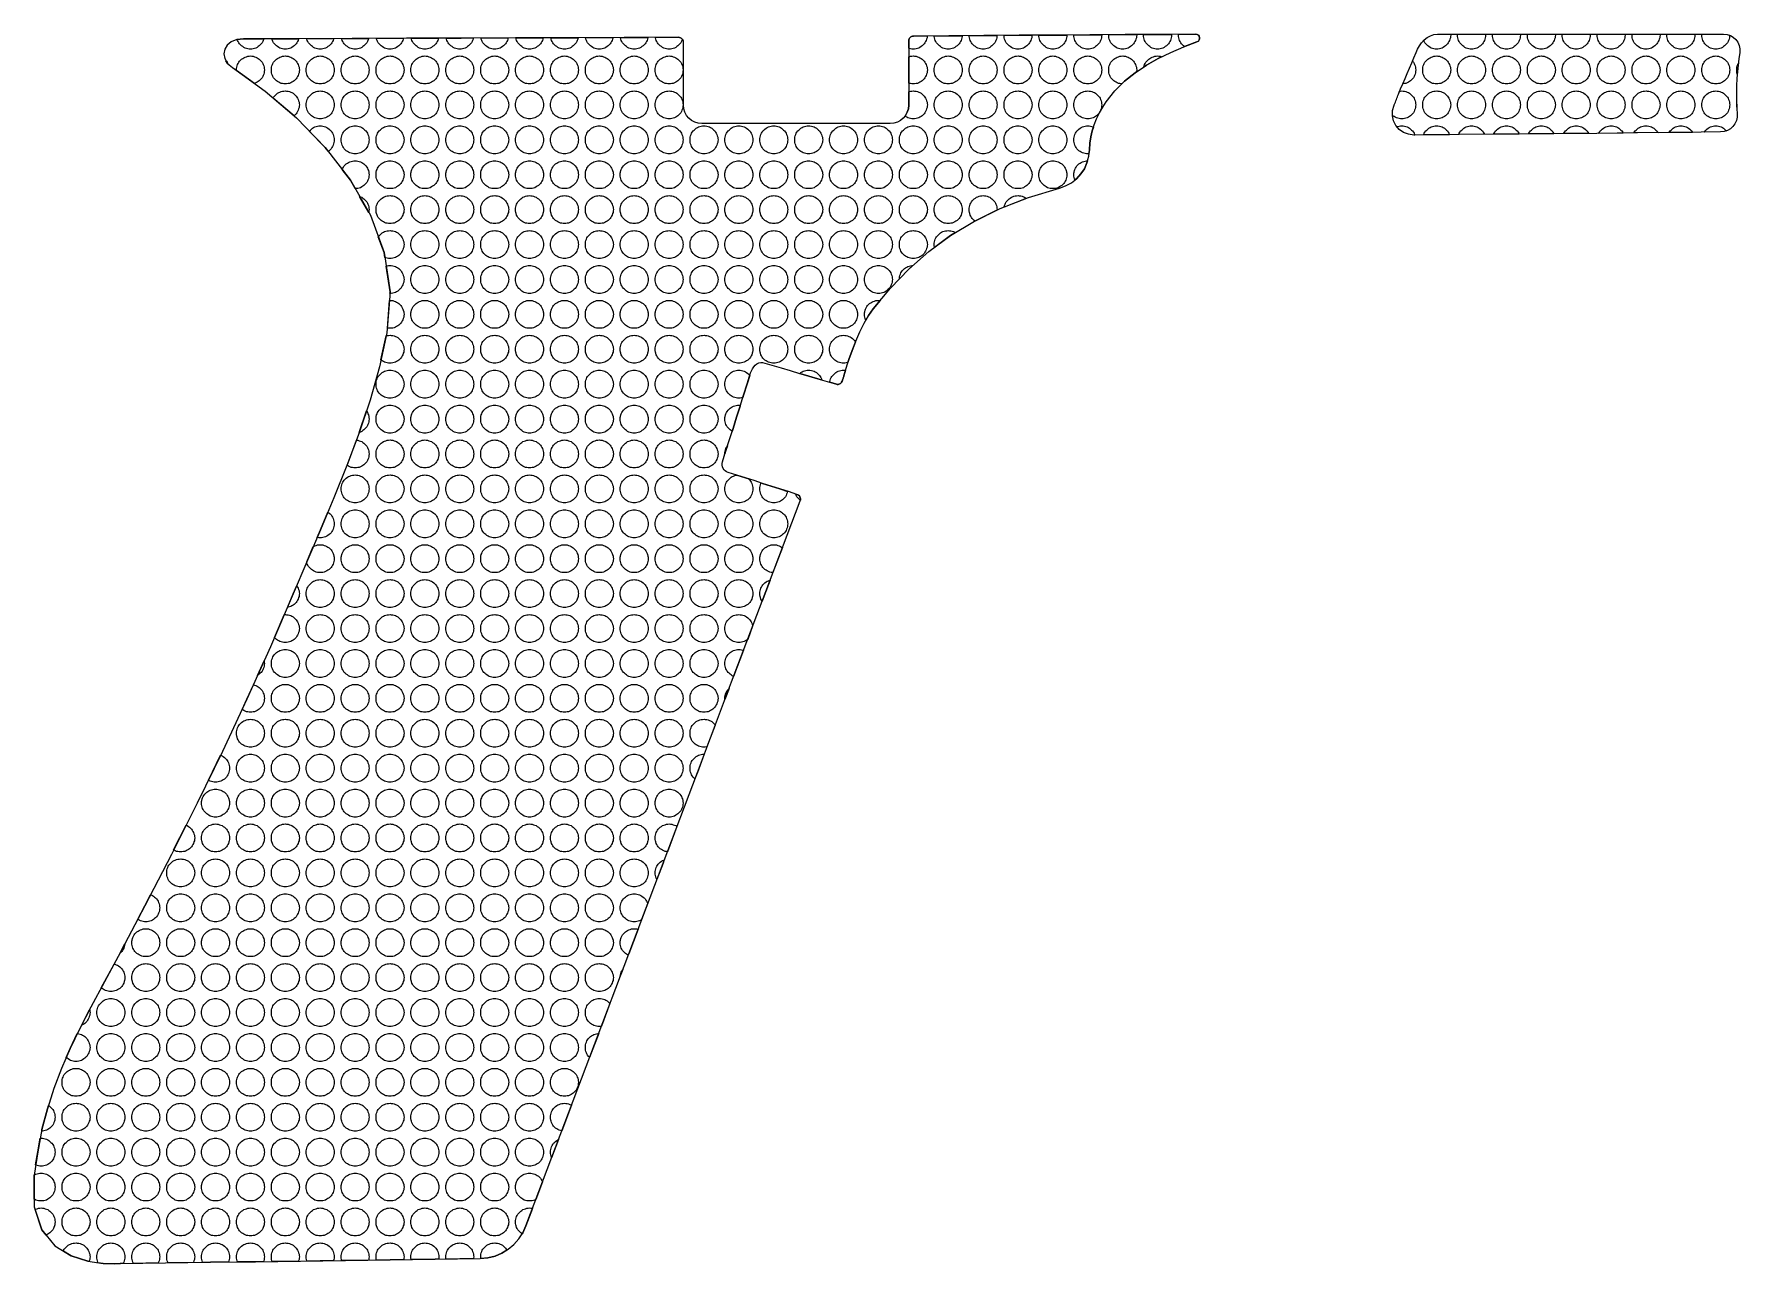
# Model space of a CAD drawing. Header units: millimetres. Extents: x 16 to 138, y -290 to -202.
import ezdxf

# ---------------------------------------------------------------- set-up
doc = ezdxf.new("R2010")
doc.units = ezdxf.units.MM
for name, color, linetype in [('background', 7, 'Continuous'), ('outline_1', 3, 'Continuous'), ('outline_2', 3, 'Continuous')]:
    doc.layers.add(name, color=color, linetype=linetype)

msp = doc.modelspace()

# ---------------------------------------------------------------- linework, layer by layer
at = {"layer": 'background'}
for points in [[(30.75, -202.21), (32.22, -202.21), (32.21, -202.23), (32.18, -202.33), (32.14, -202.41), (32.09, -202.5), (32.03, -202.58), (31.96, -202.65), (31.89, -202.72), (31.81, -202.77), (31.73, -202.82), (31.64, -202.87), (31.55, -202.9), (31.45, -202.92), (31.35, -202.94), (31.26, -202.94), (31.16, -202.94), (31.06, -202.92), (30.97, -202.9), (30.87, -202.87), (30.78, -202.82), (30.7, -202.77), (30.62, -202.72), (30.55, -202.65), (30.48, -202.58), (30.42, -202.5), (30.37, -202.41), (30.33, -202.33), (30.31, -202.27)], [(34.65, -202.2), (34.72, -202.2), (34.71, -202.23), (34.68, -202.33), (34.64, -202.41), (34.59, -202.5), (34.53, -202.58), (34.46, -202.65), (34.39, -202.72), (34.31, -202.77), (34.23, -202.82), (34.14, -202.87), (34.05, -202.9), (33.95, -202.92), (33.85, -202.94), (33.76, -202.94), (33.66, -202.94), (33.56, -202.92), (33.47, -202.9), (33.37, -202.87), (33.28, -202.82), (33.2, -202.77), (33.12, -202.72), (33.05, -202.65), (32.98, -202.58), (32.92, -202.5), (32.87, -202.41), (32.83, -202.33), (32.8, -202.23), (32.79, -202.2)], [(37.22, -202.19), (37.21, -202.23), (37.18, -202.33), (37.14, -202.41), (37.09, -202.5), (37.03, -202.58), (36.96, -202.65), (36.89, -202.72), (36.81, -202.77), (36.73, -202.82), (36.64, -202.87), (36.55, -202.9), (36.45, -202.92), (36.35, -202.94), (36.26, -202.94), (36.16, -202.94), (36.06, -202.92), (35.97, -202.9), (35.87, -202.87), (35.78, -202.82), (35.7, -202.77), (35.62, -202.72), (35.55, -202.65), (35.48, -202.58), (35.42, -202.5), (35.37, -202.41), (35.33, -202.33), (35.3, -202.23), (35.29, -202.2)], [(38.55, -202.18), (39.73, -202.18), (39.71, -202.23), (39.68, -202.33), (39.64, -202.41), (39.59, -202.5), (39.53, -202.58), (39.46, -202.65), (39.39, -202.72), (39.31, -202.77), (39.23, -202.82), (39.14, -202.87), (39.05, -202.9), (38.95, -202.92), (38.85, -202.94), (38.76, -202.94), (38.66, -202.94), (38.56, -202.92), (38.47, -202.9), (38.37, -202.87), (38.28, -202.82), (38.2, -202.77), (38.12, -202.72), (38.05, -202.65), (37.98, -202.58), (37.92, -202.5), (37.87, -202.41), (37.83, -202.33), (37.8, -202.23), (37.79, -202.19)], [(42.23, -202.17), (42.21, -202.23), (42.18, -202.33), (42.14, -202.41), (42.09, -202.5), (42.03, -202.58), (41.96, -202.65), (41.89, -202.72), (41.81, -202.77), (41.73, -202.82), (41.64, -202.87), (41.55, -202.9), (41.45, -202.92), (41.35, -202.94), (41.26, -202.94), (41.16, -202.94), (41.06, -202.92), (40.97, -202.9), (40.87, -202.87), (40.78, -202.82), (40.7, -202.77), (40.62, -202.72), (40.55, -202.65), (40.48, -202.58), (40.42, -202.5), (40.37, -202.41), (40.33, -202.33), (40.3, -202.23), (40.28, -202.18)], [(44.73, -202.16), (44.71, -202.23), (44.68, -202.33), (44.64, -202.41), (44.59, -202.5), (44.53, -202.58), (44.46, -202.65), (44.39, -202.72), (44.31, -202.77), (44.23, -202.82), (44.14, -202.87), (44.05, -202.9), (43.95, -202.92), (43.85, -202.94), (43.76, -202.94), (43.66, -202.94), (43.56, -202.92), (43.47, -202.9), (43.37, -202.87), (43.28, -202.82), (43.2, -202.77), (43.12, -202.72), (43.05, -202.65), (42.98, -202.58), (42.92, -202.5), (42.87, -202.41), (42.83, -202.33), (42.8, -202.23), (42.78, -202.17)], [(46.35, -202.16), (47.23, -202.15), (47.21, -202.23), (47.18, -202.33), (47.14, -202.41), (47.09, -202.5), (47.03, -202.58), (46.96, -202.65), (46.89, -202.72), (46.81, -202.77), (46.73, -202.82), (46.64, -202.87), (46.55, -202.9), (46.45, -202.92), (46.35, -202.94), (46.26, -202.94), (46.16, -202.94), (46.06, -202.92), (45.97, -202.9), (45.87, -202.87), (45.78, -202.82), (45.7, -202.77), (45.62, -202.72), (45.55, -202.65), (45.48, -202.58), (45.42, -202.5), (45.37, -202.41), (45.33, -202.33), (45.3, -202.23), (45.28, -202.16)], [(49.73, -202.14), (49.71, -202.23), (49.68, -202.33), (49.64, -202.41), (49.59, -202.5), (49.53, -202.58), (49.46, -202.65), (49.39, -202.72), (49.31, -202.77), (49.23, -202.82), (49.14, -202.87), (49.05, -202.9), (48.95, -202.92), (48.85, -202.94), (48.76, -202.94), (48.66, -202.94), (48.56, -202.92), (48.47, -202.9), (48.37, -202.87), (48.28, -202.82), (48.2, -202.77), (48.12, -202.72), (48.05, -202.65), (47.98, -202.58), (47.92, -202.5), (47.87, -202.41), (47.83, -202.33), (47.8, -202.23), (47.78, -202.15)], [(52.24, -202.14), (52.24, -202.14), (52.21, -202.23), (52.18, -202.33), (52.14, -202.41), (52.09, -202.5), (52.03, -202.58), (51.96, -202.65), (51.89, -202.72), (51.81, -202.77), (51.73, -202.82), (51.64, -202.87), (51.55, -202.9), (51.45, -202.92), (51.35, -202.94), (51.26, -202.94), (51.16, -202.94), (51.06, -202.92), (50.97, -202.9), (50.87, -202.87), (50.78, -202.82), (50.7, -202.77), (50.62, -202.72), (50.55, -202.65), (50.48, -202.58), (50.42, -202.5), (50.37, -202.41), (50.33, -202.33), (50.3, -202.23), (50.28, -202.14)], [(54.14, -202.13), (54.74, -202.13), (54.74, -202.14), (54.71, -202.23), (54.68, -202.33), (54.64, -202.41), (54.59, -202.5), (54.53, -202.58), (54.46, -202.65), (54.39, -202.72), (54.31, -202.77), (54.23, -202.82), (54.14, -202.87), (54.05, -202.9), (53.95, -202.92), (53.85, -202.94), (53.76, -202.94), (53.66, -202.94), (53.56, -202.92), (53.47, -202.9), (53.37, -202.87), (53.28, -202.82), (53.2, -202.77), (53.12, -202.72), (53.05, -202.65), (52.98, -202.58), (52.92, -202.5), (52.87, -202.41), (52.83, -202.33), (52.8, -202.23), (52.77, -202.14), (52.77, -202.13)], [(57.24, -202.12), (57.24, -202.14), (57.21, -202.23), (57.18, -202.33), (57.14, -202.41), (57.09, -202.5), (57.03, -202.58), (56.96, -202.65), (56.89, -202.72), (56.81, -202.77), (56.73, -202.82), (56.64, -202.87), (56.55, -202.9), (56.45, -202.92), (56.35, -202.94), (56.26, -202.94), (56.16, -202.94), (56.06, -202.92), (55.97, -202.9), (55.87, -202.87), (55.78, -202.82), (55.7, -202.77), (55.62, -202.72), (55.55, -202.65), (55.48, -202.58), (55.42, -202.5), (55.37, -202.41), (55.33, -202.33), (55.3, -202.23), (55.27, -202.14), (55.27, -202.12)], [(58.04, -202.11), (59.74, -202.11), (59.74, -202.14), (59.71, -202.23), (59.68, -202.33), (59.64, -202.41), (59.59, -202.5), (59.53, -202.58), (59.46, -202.65), (59.39, -202.72), (59.31, -202.77), (59.23, -202.82), (59.14, -202.87), (59.05, -202.9), (58.95, -202.92), (58.85, -202.94), (58.76, -202.94), (58.66, -202.94), (58.56, -202.92), (58.47, -202.9), (58.37, -202.87), (58.28, -202.82), (58.2, -202.77), (58.12, -202.72), (58.05, -202.65), (57.98, -202.58), (57.92, -202.5), (57.87, -202.41), (57.83, -202.33), (57.8, -202.23), (57.77, -202.14), (57.77, -202.12)], [(61.94, -202.1), (62.01, -202.11), (62.07, -202.13), (62.13, -202.16), (62.18, -202.2), (62.21, -202.24), (62.18, -202.33), (62.14, -202.41), (62.09, -202.5), (62.03, -202.58), (61.96, -202.65), (61.89, -202.72), (61.81, -202.77), (61.73, -202.82), (61.64, -202.87), (61.55, -202.9), (61.45, -202.92), (61.35, -202.94), (61.26, -202.94), (61.16, -202.94), (61.06, -202.92), (60.97, -202.9), (60.87, -202.87), (60.78, -202.82), (60.7, -202.77), (60.62, -202.72), (60.55, -202.65), (60.48, -202.58), (60.42, -202.5), (60.37, -202.41), (60.33, -202.33), (60.3, -202.23), (60.27, -202.14), (60.27, -202.11)], [(78.45, -202.22), (78.49, -202.16), (78.53, -202.11), (78.58, -202.07), (78.63, -202.04), (78.7, -202.02), (78.77, -202.01), (79.75, -202), (79.75, -202.04), (79.74, -202.14), (79.71, -202.23), (79.68, -202.33), (79.64, -202.41), (79.59, -202.5), (79.53, -202.58), (79.46, -202.65), (79.39, -202.72), (79.31, -202.77), (79.23, -202.82), (79.14, -202.87), (79.05, -202.9), (78.95, -202.92), (78.85, -202.94), (78.76, -202.94), (78.66, -202.94), (78.56, -202.92), (78.47, -202.9), (78.43, -202.89), (78.43, -202.35), (78.44, -202.28)], [(81.29, -201.99), (82.25, -201.99), (82.25, -202.04), (82.24, -202.14), (82.21, -202.23), (82.18, -202.33), (82.14, -202.41), (82.09, -202.5), (82.03, -202.58), (81.96, -202.65), (81.89, -202.72), (81.81, -202.77), (81.73, -202.82), (81.64, -202.87), (81.55, -202.9), (81.45, -202.92), (81.35, -202.94), (81.26, -202.94), (81.16, -202.94), (81.06, -202.92), (80.97, -202.9), (80.87, -202.87), (80.78, -202.82), (80.7, -202.77), (80.62, -202.72), (80.55, -202.65), (80.48, -202.58), (80.42, -202.5), (80.37, -202.41), (80.33, -202.33), (80.3, -202.23), (80.27, -202.14), (80.26, -202.04), (80.26, -202)], [(83.82, -201.97), (84.75, -201.97), (84.75, -202.04), (84.74, -202.14), (84.71, -202.23), (84.68, -202.33), (84.64, -202.41), (84.59, -202.5), (84.53, -202.58), (84.46, -202.65), (84.39, -202.72), (84.31, -202.77), (84.23, -202.82), (84.14, -202.87), (84.05, -202.9), (83.95, -202.92), (83.85, -202.94), (83.76, -202.94), (83.66, -202.94), (83.56, -202.92), (83.47, -202.9), (83.37, -202.87), (83.28, -202.82), (83.2, -202.77), (83.12, -202.72), (83.05, -202.65), (82.98, -202.58), (82.92, -202.5), (82.87, -202.41), (82.83, -202.33), (82.8, -202.23), (82.77, -202.14), (82.76, -202.04), (82.76, -201.98)], [(86.35, -201.96), (87.25, -201.95), (87.25, -202.04), (87.24, -202.14), (87.21, -202.23), (87.18, -202.33), (87.14, -202.41), (87.09, -202.5), (87.03, -202.58), (86.96, -202.65), (86.89, -202.72), (86.81, -202.77), (86.73, -202.82), (86.64, -202.87), (86.55, -202.9), (86.45, -202.92), (86.35, -202.94), (86.26, -202.94), (86.16, -202.94), (86.06, -202.92), (85.97, -202.9), (85.87, -202.87), (85.78, -202.82), (85.7, -202.77), (85.62, -202.72), (85.55, -202.65), (85.48, -202.58), (85.42, -202.5), (85.37, -202.41), (85.33, -202.33), (85.3, -202.23), (85.27, -202.14), (85.26, -202.04), (85.26, -201.97)], [(88.87, -201.94), (89.76, -201.94), (89.76, -201.94), (89.75, -202.04), (89.74, -202.14), (89.71, -202.23), (89.68, -202.33), (89.64, -202.41), (89.59, -202.5), (89.53, -202.58), (89.46, -202.65), (89.39, -202.72), (89.31, -202.77), (89.23, -202.82), (89.14, -202.87), (89.05, -202.9), (88.95, -202.92), (88.85, -202.94), (88.76, -202.94), (88.66, -202.94), (88.56, -202.92), (88.47, -202.9), (88.37, -202.87), (88.28, -202.82), (88.2, -202.77), (88.12, -202.72), (88.05, -202.65), (87.98, -202.58), (87.92, -202.5), (87.87, -202.41), (87.83, -202.33), (87.8, -202.23), (87.77, -202.14), (87.76, -202.04), (87.76, -201.95)], [(91.4, -201.92), (92.25, -201.92), (92.26, -201.94), (92.25, -202.04), (92.24, -202.14), (92.21, -202.23), (92.18, -202.33), (92.14, -202.41), (92.09, -202.5), (92.03, -202.58), (91.96, -202.65), (91.89, -202.72), (91.81, -202.77), (91.73, -202.82), (91.64, -202.87), (91.55, -202.9), (91.45, -202.92), (91.35, -202.94), (91.26, -202.94), (91.16, -202.94), (91.06, -202.92), (90.97, -202.9), (90.87, -202.87), (90.78, -202.82), (90.7, -202.77), (90.62, -202.72), (90.55, -202.65), (90.48, -202.58), (90.42, -202.5), (90.37, -202.41), (90.33, -202.33), (90.3, -202.23), (90.27, -202.14), (90.26, -202.04), (90.26, -201.94), (90.26, -201.93)], [(93.93, -201.91), (94.75, -201.9), (94.76, -201.94), (94.75, -202.04), (94.74, -202.14), (94.71, -202.23), (94.68, -202.33), (94.64, -202.41), (94.59, -202.5), (94.53, -202.58), (94.46, -202.65), (94.39, -202.72), (94.31, -202.77), (94.23, -202.82), (94.14, -202.87), (94.05, -202.9), (93.95, -202.92), (93.85, -202.94), (93.76, -202.94), (93.66, -202.94), (93.56, -202.92), (93.47, -202.9), (93.37, -202.87), (93.28, -202.82), (93.2, -202.77), (93.12, -202.72), (93.05, -202.65), (92.98, -202.58), (92.92, -202.5), (92.87, -202.41), (92.83, -202.33), (92.8, -202.23), (92.77, -202.14), (92.76, -202.04), (92.76, -201.94), (92.76, -201.92)], [(96.46, -201.89), (97.25, -201.89), (97.26, -201.94), (97.25, -202.04), (97.24, -202.14), (97.21, -202.23), (97.18, -202.33), (97.14, -202.41), (97.09, -202.5), (97.03, -202.58), (96.96, -202.65), (96.89, -202.72), (96.81, -202.77), (96.73, -202.82), (96.64, -202.87), (96.55, -202.9), (96.45, -202.92), (96.35, -202.94), (96.26, -202.94), (96.16, -202.94), (96.06, -202.92), (95.97, -202.9), (95.87, -202.87), (95.78, -202.82), (95.7, -202.77), (95.62, -202.72), (95.55, -202.65), (95.48, -202.58), (95.42, -202.5), (95.37, -202.41), (95.33, -202.33), (95.3, -202.23), (95.27, -202.14), (95.26, -202.04), (95.26, -201.94), (95.26, -201.9)], [(98.98, -201.87), (99.09, -201.89), (99.18, -201.94), (99.23, -202.02), (99.27, -202.11), (99.27, -202.2), (99.24, -202.29), (99.18, -202.37), (99.08, -202.43), (98.19, -202.77), (98.12, -202.72), (98.05, -202.65), (97.98, -202.58), (97.92, -202.5), (97.87, -202.41), (97.83, -202.33), (97.8, -202.23), (97.77, -202.14), (97.76, -202.04), (97.76, -201.94), (97.76, -201.88)], [(115.37, -202.29), (115.58, -202.12), (115.82, -201.99), (116.06, -201.91), (116.32, -201.88), (117.25, -201.88), (117.26, -201.94), (117.25, -202.04), (117.24, -202.14), (117.21, -202.23), (117.18, -202.33), (117.14, -202.41), (117.09, -202.5), (117.03, -202.58), (116.96, -202.65), (116.89, -202.72), (116.81, -202.77), (116.73, -202.82), (116.64, -202.87), (116.55, -202.9), (116.45, -202.92), (116.35, -202.94), (116.26, -202.94), (116.16, -202.94), (116.06, -202.92), (115.97, -202.9), (115.87, -202.87), (115.78, -202.82), (115.7, -202.77), (115.62, -202.72), (115.55, -202.65), (115.48, -202.58), (115.42, -202.5), (115.37, -202.41), (115.33, -202.33)], [(118.89, -201.88), (119.75, -201.88), (119.76, -201.94), (119.75, -202.04), (119.74, -202.14), (119.71, -202.23), (119.68, -202.33), (119.64, -202.41), (119.59, -202.5), (119.53, -202.58), (119.46, -202.65), (119.39, -202.72), (119.31, -202.77), (119.23, -202.82), (119.14, -202.87), (119.05, -202.9), (118.95, -202.92), (118.85, -202.94), (118.76, -202.94), (118.66, -202.94), (118.56, -202.92), (118.47, -202.9), (118.37, -202.87), (118.28, -202.82), (118.2, -202.77), (118.12, -202.72), (118.05, -202.65), (117.98, -202.58), (117.92, -202.5), (117.87, -202.41), (117.83, -202.33), (117.8, -202.23), (117.77, -202.14), (117.76, -202.04), (117.76, -201.94), (117.76, -201.88)], [(121.45, -201.88), (122.25, -201.88), (122.26, -201.94), (122.25, -202.04), (122.24, -202.14), (122.21, -202.23), (122.18, -202.33), (122.14, -202.41), (122.09, -202.5), (122.03, -202.58), (121.96, -202.65), (121.89, -202.72), (121.81, -202.77), (121.73, -202.82), (121.64, -202.87), (121.55, -202.9), (121.45, -202.92), (121.35, -202.94), (121.26, -202.94), (121.16, -202.94), (121.06, -202.92), (120.97, -202.9), (120.87, -202.87), (120.78, -202.82), (120.7, -202.77), (120.62, -202.72), (120.55, -202.65), (120.48, -202.58), (120.42, -202.5), (120.37, -202.41), (120.33, -202.33), (120.3, -202.23), (120.27, -202.14), (120.26, -202.04), (120.26, -201.94), (120.26, -201.88)], [(124.01, -201.88), (124.75, -201.88), (124.76, -201.94), (124.75, -202.04), (124.74, -202.14), (124.71, -202.23), (124.68, -202.33), (124.64, -202.41), (124.59, -202.5), (124.53, -202.58), (124.46, -202.65), (124.39, -202.72), (124.31, -202.77), (124.23, -202.82), (124.14, -202.87), (124.05, -202.9), (123.95, -202.92), (123.85, -202.94), (123.76, -202.94), (123.66, -202.94), (123.56, -202.92), (123.47, -202.9), (123.37, -202.87), (123.28, -202.82), (123.2, -202.77), (123.12, -202.72), (123.05, -202.65), (122.98, -202.58), (122.92, -202.5), (122.87, -202.41), (122.83, -202.33), (122.8, -202.23), (122.77, -202.14), (122.76, -202.04), (122.76, -201.94), (122.76, -201.88)], [(126.57, -201.88), (127.25, -201.88), (127.26, -201.94), (127.25, -202.04), (127.24, -202.14), (127.21, -202.23), (127.18, -202.33), (127.14, -202.41), (127.09, -202.5), (127.03, -202.58), (126.96, -202.65), (126.89, -202.72), (126.81, -202.77), (126.73, -202.82), (126.64, -202.87), (126.55, -202.9), (126.45, -202.92), (126.35, -202.94), (126.26, -202.94), (126.16, -202.94), (126.06, -202.92), (125.97, -202.9), (125.87, -202.87), (125.78, -202.82), (125.7, -202.77), (125.62, -202.72), (125.55, -202.65), (125.48, -202.58), (125.42, -202.5), (125.37, -202.41), (125.33, -202.33), (125.3, -202.23), (125.27, -202.14), (125.26, -202.04), (125.26, -201.94), (125.26, -201.88)], [(129.13, -201.88), (129.75, -201.88), (129.76, -201.94), (129.75, -202.04), (129.74, -202.14), (129.71, -202.23), (129.68, -202.33), (129.64, -202.41), (129.59, -202.5), (129.53, -202.58), (129.46, -202.65), (129.39, -202.72), (129.31, -202.77), (129.23, -202.82), (129.14, -202.87), (129.05, -202.9), (128.95, -202.92), (128.85, -202.94), (128.76, -202.94), (128.66, -202.94), (128.56, -202.92), (128.47, -202.9), (128.37, -202.87), (128.28, -202.82), (128.2, -202.77), (128.12, -202.72), (128.05, -202.65), (127.98, -202.58), (127.92, -202.5), (127.87, -202.41), (127.83, -202.33), (127.8, -202.23), (127.77, -202.14), (127.76, -202.04), (127.76, -201.94), (127.76, -201.88)], [(131.69, -201.88), (132.25, -201.88), (132.26, -201.94), (132.25, -202.04), (132.24, -202.14), (132.21, -202.23), (132.18, -202.33), (132.14, -202.41), (132.09, -202.5), (132.03, -202.58), (131.96, -202.65), (131.89, -202.72), (131.81, -202.77), (131.73, -202.82), (131.64, -202.87), (131.55, -202.9), (131.45, -202.92), (131.35, -202.94), (131.26, -202.94), (131.16, -202.94), (131.06, -202.92), (130.97, -202.9), (130.87, -202.87), (130.78, -202.82), (130.7, -202.77), (130.62, -202.72), (130.55, -202.65), (130.48, -202.58), (130.42, -202.5), (130.37, -202.41), (130.33, -202.33), (130.3, -202.23), (130.27, -202.14), (130.26, -202.04), (130.26, -201.94), (130.26, -201.88)], [(134.25, -201.88), (134.75, -201.88), (134.76, -201.94), (134.75, -202.04), (134.74, -202.14), (134.71, -202.23), (134.68, -202.33), (134.64, -202.41), (134.59, -202.5), (134.53, -202.58), (134.46, -202.65), (134.39, -202.72), (134.31, -202.77), (134.23, -202.82), (134.14, -202.87), (134.05, -202.9), (133.95, -202.92), (133.85, -202.94), (133.76, -202.94), (133.66, -202.94), (133.56, -202.92), (133.47, -202.9), (133.37, -202.87), (133.28, -202.82), (133.2, -202.77), (133.12, -202.72), (133.05, -202.65), (132.98, -202.58), (132.92, -202.5), (132.87, -202.41), (132.83, -202.33), (132.8, -202.23), (132.77, -202.14), (132.76, -202.04), (132.76, -201.94), (132.76, -201.88)], [(136.81, -201.88), (137.07, -201.9), (137.25, -201.96), (137.25, -202.04), (137.24, -202.14), (137.21, -202.23), (137.18, -202.33), (137.14, -202.41), (137.09, -202.5), (137.03, -202.58), (136.96, -202.65), (136.89, -202.72), (136.81, -202.77), (136.73, -202.82), (136.64, -202.87), (136.55, -202.9), (136.45, -202.92), (136.35, -202.94), (136.26, -202.94), (136.16, -202.94), (136.06, -202.92), (135.97, -202.9), (135.87, -202.87), (135.78, -202.82), (135.7, -202.77), (135.62, -202.72), (135.55, -202.65), (135.48, -202.58), (135.42, -202.5), (135.37, -202.41), (135.33, -202.33), (135.3, -202.23), (135.27, -202.14), (135.26, -202.04), (135.26, -201.94), (135.26, -201.88)], [(29.62, -203.97), (29.5, -203.78), (29.53, -203.81), (29.59, -203.89), (29.64, -203.97), (29.65, -203.99)], [(30.26, -204.48), (30.26, -204.44), (30.26, -204.34), (30.27, -204.25), (30.3, -204.15), (30.33, -204.06), (30.37, -203.97), (30.42, -203.89), (30.48, -203.81), (30.55, -203.74), (30.62, -203.67), (30.7, -203.61), (30.78, -203.56), (30.87, -203.52), (30.97, -203.49), (31.06, -203.46), (31.16, -203.45), (31.26, -203.44), (31.35, -203.45), (31.45, -203.46), (31.55, -203.49), (31.64, -203.52), (31.73, -203.56), (31.81, -203.61), (31.89, -203.67), (31.96, -203.74), (32.03, -203.81), (32.09, -203.89), (32.14, -203.97), (32.18, -204.06), (32.21, -204.15), (32.24, -204.25), (32.25, -204.34), (32.26, -204.44), (32.25, -204.54), (32.24, -204.64), (32.21, -204.73), (32.18, -204.83), (32.14, -204.91), (32.09, -205), (32.03, -205.08), (31.96, -205.15), (31.89, -205.22), (31.81, -205.27), (31.73, -205.32), (31.64, -205.37), (31.55, -205.4), (31.54, -205.4)], [(34.76, -204.44), (34.75, -204.54), (34.74, -204.64), (34.71, -204.73), (34.68, -204.83), (34.64, -204.91), (34.59, -205), (34.53, -205.08), (34.46, -205.15), (34.39, -205.22), (34.31, -205.27), (34.23, -205.32), (34.14, -205.37), (34.05, -205.4), (33.95, -205.42), (33.85, -205.44), (33.76, -205.44), (33.66, -205.44), (33.56, -205.42), (33.47, -205.4), (33.37, -205.37), (33.28, -205.32), (33.2, -205.27), (33.12, -205.22), (33.05, -205.15), (32.98, -205.08), (32.92, -205), (32.87, -204.91), (32.83, -204.83), (32.8, -204.73), (32.77, -204.64), (32.76, -204.54), (32.76, -204.44), (32.76, -204.34), (32.77, -204.25), (32.8, -204.15), (32.83, -204.06), (32.87, -203.97), (32.92, -203.89), (32.98, -203.81), (33.05, -203.74), (33.12, -203.67), (33.2, -203.61), (33.28, -203.56), (33.37, -203.52), (33.47, -203.49), (33.56, -203.46), (33.66, -203.45), (33.76, -203.44), (33.85, -203.45), (33.95, -203.46), (34.05, -203.49), (34.14, -203.52), (34.23, -203.56), (34.31, -203.61), (34.39, -203.67), (34.46, -203.74), (34.53, -203.81), (34.59, -203.89), (34.64, -203.97), (34.68, -204.06), (34.71, -204.15), (34.74, -204.25), (34.75, -204.34)], [(37.26, -204.44), (37.25, -204.54), (37.24, -204.64), (37.21, -204.73), (37.18, -204.83), (37.14, -204.91), (37.09, -205), (37.03, -205.08), (36.96, -205.15), (36.89, -205.22), (36.81, -205.27), (36.73, -205.32), (36.64, -205.37), (36.55, -205.4), (36.45, -205.42), (36.35, -205.44), (36.26, -205.44), (36.16, -205.44), (36.06, -205.42), (35.97, -205.4), (35.87, -205.37), (35.78, -205.32), (35.7, -205.27), (35.62, -205.22), (35.55, -205.15), (35.48, -205.08), (35.42, -205), (35.37, -204.91), (35.33, -204.83), (35.3, -204.73), (35.27, -204.64), (35.26, -204.54), (35.26, -204.44), (35.26, -204.34), (35.27, -204.25), (35.3, -204.15), (35.33, -204.06), (35.37, -203.97), (35.42, -203.89), (35.48, -203.81), (35.55, -203.74), (35.62, -203.67), (35.7, -203.61), (35.78, -203.56), (35.87, -203.52), (35.97, -203.49), (36.06, -203.46), (36.16, -203.45), (36.26, -203.44), (36.35, -203.45), (36.45, -203.46), (36.55, -203.49), (36.64, -203.52), (36.73, -203.56), (36.81, -203.61), (36.89, -203.67), (36.96, -203.74), (37.03, -203.81), (37.09, -203.89), (37.14, -203.97), (37.18, -204.06), (37.21, -204.15), (37.24, -204.25), (37.25, -204.34)], [(39.76, -204.44), (39.75, -204.54), (39.74, -204.64), (39.71, -204.73), (39.68, -204.83), (39.64, -204.91), (39.59, -205), (39.53, -205.08), (39.46, -205.15), (39.39, -205.22), (39.31, -205.27), (39.23, -205.32), (39.14, -205.37), (39.05, -205.4), (38.95, -205.42), (38.85, -205.44), (38.76, -205.44), (38.66, -205.44), (38.56, -205.42), (38.47, -205.4), (38.37, -205.37), (38.28, -205.32), (38.2, -205.27), (38.12, -205.22), (38.05, -205.15), (37.98, -205.08), (37.92, -205), (37.87, -204.91), (37.83, -204.83), (37.8, -204.73), (37.77, -204.64), (37.76, -204.54), (37.76, -204.44), (37.76, -204.34), (37.77, -204.25), (37.8, -204.15), (37.83, -204.06), (37.87, -203.97), (37.92, -203.89), (37.98, -203.81), (38.05, -203.74), (38.12, -203.67), (38.2, -203.61), (38.28, -203.56), (38.37, -203.52), (38.47, -203.49), (38.56, -203.46), (38.66, -203.45), (38.76, -203.44), (38.85, -203.45), (38.95, -203.46), (39.05, -203.49), (39.14, -203.52), (39.23, -203.56), (39.31, -203.61), (39.39, -203.67), (39.46, -203.74), (39.53, -203.81), (39.59, -203.89), (39.64, -203.97), (39.68, -204.06), (39.71, -204.15), (39.74, -204.25), (39.75, -204.34)], [(42.26, -204.44), (42.25, -204.54), (42.24, -204.64), (42.21, -204.73), (42.18, -204.83), (42.14, -204.91), (42.09, -205), (42.03, -205.08), (41.96, -205.15), (41.89, -205.22), (41.81, -205.27), (41.73, -205.32), (41.64, -205.37), (41.55, -205.4), (41.45, -205.42), (41.35, -205.44), (41.26, -205.44), (41.16, -205.44), (41.06, -205.42), (40.97, -205.4), (40.87, -205.37), (40.78, -205.32), (40.7, -205.27), (40.62, -205.22), (40.55, -205.15), (40.48, -205.08), (40.42, -205), (40.37, -204.91), (40.33, -204.83), (40.3, -204.73), (40.27, -204.64), (40.26, -204.54), (40.26, -204.44), (40.26, -204.34), (40.27, -204.25), (40.3, -204.15), (40.33, -204.06), (40.37, -203.97), (40.42, -203.89), (40.48, -203.81), (40.55, -203.74), (40.62, -203.67), (40.7, -203.61), (40.78, -203.56), (40.87, -203.52), (40.97, -203.49), (41.06, -203.46), (41.16, -203.45), (41.26, -203.44), (41.35, -203.45), (41.45, -203.46), (41.55, -203.49), (41.64, -203.52), (41.73, -203.56), (41.81, -203.61), (41.89, -203.67), (41.96, -203.74), (42.03, -203.81), (42.09, -203.89), (42.14, -203.97), (42.18, -204.06), (42.21, -204.15), (42.24, -204.25), (42.25, -204.34)], [(44.76, -204.44), (44.75, -204.54), (44.74, -204.64), (44.71, -204.73), (44.68, -204.83), (44.64, -204.91), (44.59, -205), (44.53, -205.08), (44.46, -205.15), (44.39, -205.22), (44.31, -205.27), (44.23, -205.32), (44.14, -205.37), (44.05, -205.4), (43.95, -205.42), (43.85, -205.44), (43.76, -205.44), (43.66, -205.44), (43.56, -205.42), (43.47, -205.4), (43.37, -205.37), (43.28, -205.32), (43.2, -205.27), (43.12, -205.22), (43.05, -205.15), (42.98, -205.08), (42.92, -205), (42.87, -204.91), (42.83, -204.83), (42.8, -204.73), (42.77, -204.64), (42.76, -204.54), (42.76, -204.44), (42.76, -204.34), (42.77, -204.25), (42.8, -204.15), (42.83, -204.06), (42.87, -203.97), (42.92, -203.89), (42.98, -203.81), (43.05, -203.74), (43.12, -203.67), (43.2, -203.61), (43.28, -203.56), (43.37, -203.52), (43.47, -203.49), (43.56, -203.46), (43.66, -203.45), (43.76, -203.44), (43.85, -203.45), (43.95, -203.46), (44.05, -203.49), (44.14, -203.52), (44.23, -203.56), (44.31, -203.61), (44.39, -203.67), (44.46, -203.74), (44.53, -203.81), (44.59, -203.89), (44.64, -203.97), (44.68, -204.06), (44.71, -204.15), (44.74, -204.25), (44.75, -204.34)], [(47.26, -204.44), (47.25, -204.54), (47.24, -204.64), (47.21, -204.73), (47.18, -204.83), (47.14, -204.91), (47.09, -205), (47.03, -205.08), (46.96, -205.15), (46.89, -205.22), (46.81, -205.27), (46.73, -205.32), (46.64, -205.37), (46.55, -205.4), (46.45, -205.42), (46.35, -205.44), (46.26, -205.44), (46.16, -205.44), (46.06, -205.42), (45.97, -205.4), (45.87, -205.37), (45.78, -205.32), (45.7, -205.27), (45.62, -205.22), (45.55, -205.15), (45.48, -205.08), (45.42, -205), (45.37, -204.91), (45.33, -204.83), (45.3, -204.73), (45.27, -204.64), (45.26, -204.54), (45.26, -204.44), (45.26, -204.34), (45.27, -204.25), (45.3, -204.15), (45.33, -204.06), (45.37, -203.97), (45.42, -203.89), (45.48, -203.81), (45.55, -203.74), (45.62, -203.67), (45.7, -203.61), (45.78, -203.56), (45.87, -203.52), (45.97, -203.49), (46.06, -203.46), (46.16, -203.45), (46.26, -203.44), (46.35, -203.45), (46.45, -203.46), (46.55, -203.49), (46.64, -203.52), (46.73, -203.56), (46.81, -203.61), (46.89, -203.67), (46.96, -203.74), (47.03, -203.81), (47.09, -203.89), (47.14, -203.97), (47.18, -204.06), (47.21, -204.15), (47.24, -204.25), (47.25, -204.34)], [(49.76, -204.44), (49.75, -204.54), (49.74, -204.64), (49.71, -204.73), (49.68, -204.83), (49.64, -204.91), (49.59, -205), (49.53, -205.08), (49.46, -205.15), (49.39, -205.22), (49.31, -205.27), (49.23, -205.32), (49.14, -205.37), (49.05, -205.4), (48.95, -205.42), (48.85, -205.44), (48.76, -205.44), (48.66, -205.44), (48.56, -205.42), (48.47, -205.4), (48.37, -205.37), (48.28, -205.32), (48.2, -205.27), (48.12, -205.22), (48.05, -205.15), (47.98, -205.08), (47.92, -205), (47.87, -204.91), (47.83, -204.83), (47.8, -204.73), (47.77, -204.64), (47.76, -204.54), (47.76, -204.44), (47.76, -204.34), (47.77, -204.25), (47.8, -204.15), (47.83, -204.06), (47.87, -203.97), (47.92, -203.89), (47.98, -203.81), (48.05, -203.74), (48.12, -203.67), (48.2, -203.61), (48.28, -203.56), (48.37, -203.52), (48.47, -203.49), (48.56, -203.46), (48.66, -203.45), (48.76, -203.44), (48.85, -203.45), (48.95, -203.46), (49.05, -203.49), (49.14, -203.52), (49.23, -203.56), (49.31, -203.61), (49.39, -203.67), (49.46, -203.74), (49.53, -203.81), (49.59, -203.89), (49.64, -203.97), (49.68, -204.06), (49.71, -204.15), (49.74, -204.25), (49.75, -204.34)], [(52.26, -204.44), (52.25, -204.54), (52.24, -204.64), (52.21, -204.73), (52.18, -204.83), (52.14, -204.91), (52.09, -205), (52.03, -205.08), (51.96, -205.15), (51.89, -205.22), (51.81, -205.27), (51.73, -205.32), (51.64, -205.37), (51.55, -205.4), (51.45, -205.42), (51.35, -205.44), (51.26, -205.44), (51.16, -205.44), (51.06, -205.42), (50.97, -205.4), (50.87, -205.37), (50.78, -205.32), (50.7, -205.27), (50.62, -205.22), (50.55, -205.15), (50.48, -205.08), (50.42, -205), (50.37, -204.91), (50.33, -204.83), (50.3, -204.73), (50.27, -204.64), (50.26, -204.54), (50.26, -204.44), (50.26, -204.34), (50.27, -204.25), (50.3, -204.15), (50.33, -204.06), (50.37, -203.97), (50.42, -203.89), (50.48, -203.81), (50.55, -203.74), (50.62, -203.67), (50.7, -203.61), (50.78, -203.56), (50.87, -203.52), (50.97, -203.49), (51.06, -203.46), (51.16, -203.45), (51.26, -203.44), (51.35, -203.45), (51.45, -203.46), (51.55, -203.49), (51.64, -203.52), (51.73, -203.56), (51.81, -203.61), (51.89, -203.67), (51.96, -203.74), (52.03, -203.81), (52.09, -203.89), (52.14, -203.97), (52.18, -204.06), (52.21, -204.15), (52.24, -204.25), (52.25, -204.34)], [(54.76, -204.44), (54.75, -204.54), (54.74, -204.64), (54.71, -204.73), (54.68, -204.83), (54.64, -204.91), (54.59, -205), (54.53, -205.08), (54.46, -205.15), (54.39, -205.22), (54.31, -205.27), (54.23, -205.32), (54.14, -205.37), (54.05, -205.4), (53.95, -205.42), (53.85, -205.44), (53.76, -205.44), (53.66, -205.44), (53.56, -205.42), (53.47, -205.4), (53.37, -205.37), (53.28, -205.32), (53.2, -205.27), (53.12, -205.22), (53.05, -205.15), (52.98, -205.08), (52.92, -205), (52.87, -204.91), (52.83, -204.83), (52.8, -204.73), (52.77, -204.64), (52.76, -204.54), (52.76, -204.44), (52.76, -204.34), (52.77, -204.25), (52.8, -204.15), (52.83, -204.06), (52.87, -203.97), (52.92, -203.89), (52.98, -203.81), (53.05, -203.74), (53.12, -203.67), (53.2, -203.61), (53.28, -203.56), (53.37, -203.52), (53.47, -203.49), (53.56, -203.46), (53.66, -203.45), (53.76, -203.44), (53.85, -203.45), (53.95, -203.46), (54.05, -203.49), (54.14, -203.52), (54.23, -203.56), (54.31, -203.61), (54.39, -203.67), (54.46, -203.74), (54.53, -203.81), (54.59, -203.89), (54.64, -203.97), (54.68, -204.06), (54.71, -204.15), (54.74, -204.25), (54.75, -204.34)], [(57.26, -204.44), (57.25, -204.54), (57.24, -204.64), (57.21, -204.73), (57.18, -204.83), (57.14, -204.91), (57.09, -205), (57.03, -205.08), (56.96, -205.15), (56.89, -205.22), (56.81, -205.27), (56.73, -205.32), (56.64, -205.37), (56.55, -205.4), (56.45, -205.42), (56.35, -205.44), (56.26, -205.44), (56.16, -205.44), (56.06, -205.42), (55.97, -205.4), (55.87, -205.37), (55.78, -205.32), (55.7, -205.27), (55.62, -205.22), (55.55, -205.15), (55.48, -205.08), (55.42, -205), (55.37, -204.91), (55.33, -204.83), (55.3, -204.73), (55.27, -204.64), (55.26, -204.54), (55.26, -204.44), (55.26, -204.34), (55.27, -204.25), (55.3, -204.15), (55.33, -204.06), (55.37, -203.97), (55.42, -203.89), (55.48, -203.81), (55.55, -203.74), (55.62, -203.67), (55.7, -203.61), (55.78, -203.56), (55.87, -203.52), (55.97, -203.49), (56.06, -203.46), (56.16, -203.45), (56.26, -203.44), (56.35, -203.45), (56.45, -203.46), (56.55, -203.49), (56.64, -203.52), (56.73, -203.56), (56.81, -203.61), (56.89, -203.67), (56.96, -203.74), (57.03, -203.81), (57.09, -203.89), (57.14, -203.97), (57.18, -204.06), (57.21, -204.15), (57.24, -204.25), (57.25, -204.34)], [(59.76, -204.44), (59.75, -204.54), (59.74, -204.64), (59.71, -204.73), (59.68, -204.83), (59.64, -204.91), (59.59, -205), (59.53, -205.08), (59.46, -205.15), (59.39, -205.22), (59.31, -205.27), (59.23, -205.32), (59.14, -205.37), (59.05, -205.4), (58.95, -205.42), (58.85, -205.44), (58.76, -205.44), (58.66, -205.44), (58.56, -205.42), (58.47, -205.4), (58.37, -205.37), (58.28, -205.32), (58.2, -205.27), (58.12, -205.22), (58.05, -205.15), (57.98, -205.08), (57.92, -205), (57.87, -204.91), (57.83, -204.83), (57.8, -204.73), (57.77, -204.64), (57.76, -204.54), (57.76, -204.44), (57.76, -204.34), (57.77, -204.25), (57.8, -204.15), (57.83, -204.06), (57.87, -203.97), (57.92, -203.89), (57.98, -203.81), (58.05, -203.74), (58.12, -203.67), (58.2, -203.61), (58.28, -203.56), (58.37, -203.52), (58.47, -203.49), (58.56, -203.46), (58.66, -203.45), (58.76, -203.44), (58.85, -203.45), (58.95, -203.46), (59.05, -203.49), (59.14, -203.52), (59.23, -203.56), (59.31, -203.61), (59.39, -203.67), (59.46, -203.74), (59.53, -203.81), (59.59, -203.89), (59.64, -203.97), (59.68, -204.06), (59.71, -204.15), (59.74, -204.25), (59.75, -204.34)], [(62.26, -204.44), (62.25, -204.54), (62.24, -204.64), (62.21, -204.73), (62.18, -204.83), (62.14, -204.91), (62.09, -205), (62.03, -205.08), (61.96, -205.15), (61.89, -205.22), (61.81, -205.27), (61.73, -205.32), (61.64, -205.37), (61.55, -205.4), (61.45, -205.42), (61.35, -205.44), (61.26, -205.44), (61.16, -205.44), (61.06, -205.42), (60.97, -205.4), (60.87, -205.37), (60.78, -205.32), (60.7, -205.27), (60.62, -205.22), (60.55, -205.15), (60.48, -205.08), (60.42, -205), (60.37, -204.91), (60.33, -204.83), (60.3, -204.73), (60.27, -204.64), (60.26, -204.54), (60.26, -204.44), (60.26, -204.34), (60.27, -204.25), (60.3, -204.15), (60.33, -204.06), (60.37, -203.97), (60.42, -203.89), (60.48, -203.81), (60.55, -203.74), (60.62, -203.67), (60.7, -203.61), (60.78, -203.56), (60.87, -203.52), (60.97, -203.49), (61.06, -203.46), (61.16, -203.45), (61.26, -203.44), (61.35, -203.45), (61.45, -203.46), (61.55, -203.49), (61.64, -203.52), (61.73, -203.56), (61.81, -203.61), (61.89, -203.67), (61.96, -203.74), (62.03, -203.81), (62.09, -203.89), (62.14, -203.97), (62.18, -204.06), (62.21, -204.15), (62.24, -204.25), (62.25, -204.34)], [(78.43, -205.23), (78.43, -204.65), (78.43, -204.08), (78.43, -203.5), (78.43, -203.5), (78.47, -203.49), (78.56, -203.46), (78.66, -203.45), (78.76, -203.44), (78.85, -203.45), (78.95, -203.46), (79.05, -203.49), (79.14, -203.52), (79.23, -203.56), (79.31, -203.61), (79.39, -203.67), (79.46, -203.74), (79.53, -203.81), (79.59, -203.89), (79.64, -203.97), (79.68, -204.06), (79.71, -204.15), (79.74, -204.25), (79.75, -204.34), (79.76, -204.44), (79.75, -204.54), (79.74, -204.64), (79.71, -204.73), (79.68, -204.83), (79.64, -204.91), (79.59, -205), (79.53, -205.08), (79.46, -205.15), (79.39, -205.22), (79.31, -205.27), (79.23, -205.32), (79.14, -205.37), (79.05, -205.4), (78.95, -205.42), (78.85, -205.44), (78.76, -205.44), (78.66, -205.44), (78.56, -205.42), (78.47, -205.4), (78.43, -205.39)], [(82.26, -204.44), (82.25, -204.54), (82.24, -204.64), (82.21, -204.73), (82.18, -204.83), (82.14, -204.91), (82.09, -205), (82.03, -205.08), (81.96, -205.15), (81.89, -205.22), (81.81, -205.27), (81.73, -205.32), (81.64, -205.37), (81.55, -205.4), (81.45, -205.42), (81.35, -205.44), (81.26, -205.44), (81.16, -205.44), (81.06, -205.42), (80.97, -205.4), (80.87, -205.37), (80.78, -205.32), (80.7, -205.27), (80.62, -205.22), (80.55, -205.15), (80.48, -205.08), (80.42, -205), (80.37, -204.91), (80.33, -204.83), (80.3, -204.73), (80.27, -204.64), (80.26, -204.54), (80.26, -204.44), (80.26, -204.34), (80.27, -204.25), (80.3, -204.15), (80.33, -204.06), (80.37, -203.97), (80.42, -203.89), (80.48, -203.81), (80.55, -203.74), (80.62, -203.67), (80.7, -203.61), (80.78, -203.56), (80.87, -203.52), (80.97, -203.49), (81.06, -203.46), (81.16, -203.45), (81.26, -203.44), (81.35, -203.45), (81.45, -203.46), (81.55, -203.49), (81.64, -203.52), (81.73, -203.56), (81.81, -203.61), (81.89, -203.67), (81.96, -203.74), (82.03, -203.81), (82.09, -203.89), (82.14, -203.97), (82.18, -204.06), (82.21, -204.15), (82.24, -204.25), (82.25, -204.34)], [(84.76, -204.44), (84.75, -204.54), (84.74, -204.64), (84.71, -204.73), (84.68, -204.83), (84.64, -204.91), (84.59, -205), (84.53, -205.08), (84.46, -205.15), (84.39, -205.22), (84.31, -205.27), (84.23, -205.32), (84.14, -205.37), (84.05, -205.4), (83.95, -205.42), (83.85, -205.44), (83.76, -205.44), (83.66, -205.44), (83.56, -205.42), (83.47, -205.4), (83.37, -205.37), (83.28, -205.32), (83.2, -205.27), (83.12, -205.22), (83.05, -205.15), (82.98, -205.08), (82.92, -205), (82.87, -204.91), (82.83, -204.83), (82.8, -204.73), (82.77, -204.64), (82.76, -204.54), (82.76, -204.44), (82.76, -204.34), (82.77, -204.25), (82.8, -204.15), (82.83, -204.06), (82.87, -203.97), (82.92, -203.89), (82.98, -203.81), (83.05, -203.74), (83.12, -203.67), (83.2, -203.61), (83.28, -203.56), (83.37, -203.52), (83.47, -203.49), (83.56, -203.46), (83.66, -203.45), (83.76, -203.44), (83.85, -203.45), (83.95, -203.46), (84.05, -203.49), (84.14, -203.52), (84.23, -203.56), (84.31, -203.61), (84.39, -203.67), (84.46, -203.74), (84.53, -203.81), (84.59, -203.89), (84.64, -203.97), (84.68, -204.06), (84.71, -204.15), (84.74, -204.25), (84.75, -204.34)], [(87.26, -204.44), (87.25, -204.54), (87.24, -204.64), (87.21, -204.73), (87.18, -204.83), (87.14, -204.91), (87.09, -205), (87.03, -205.08), (86.96, -205.15), (86.89, -205.22), (86.81, -205.27), (86.73, -205.32), (86.64, -205.37), (86.55, -205.4), (86.45, -205.42), (86.35, -205.44), (86.26, -205.44), (86.16, -205.44), (86.06, -205.42), (85.97, -205.4), (85.87, -205.37), (85.78, -205.32), (85.7, -205.27), (85.62, -205.22), (85.55, -205.15), (85.48, -205.08), (85.42, -205), (85.37, -204.91), (85.33, -204.83), (85.3, -204.73), (85.27, -204.64), (85.26, -204.54), (85.26, -204.44), (85.26, -204.34), (85.27, -204.25), (85.3, -204.15), (85.33, -204.06), (85.37, -203.97), (85.42, -203.89), (85.48, -203.81), (85.55, -203.74), (85.62, -203.67), (85.7, -203.61), (85.78, -203.56), (85.87, -203.52), (85.97, -203.49), (86.06, -203.46), (86.16, -203.45), (86.26, -203.44), (86.35, -203.45), (86.45, -203.46), (86.55, -203.49), (86.64, -203.52), (86.73, -203.56), (86.81, -203.61), (86.89, -203.67), (86.96, -203.74), (87.03, -203.81), (87.09, -203.89), (87.14, -203.97), (87.18, -204.06), (87.21, -204.15), (87.24, -204.25), (87.25, -204.34)], [(89.76, -204.44), (89.75, -204.54), (89.74, -204.64), (89.71, -204.73), (89.68, -204.83), (89.64, -204.91), (89.59, -205), (89.53, -205.08), (89.46, -205.15), (89.39, -205.22), (89.31, -205.27), (89.23, -205.32), (89.14, -205.37), (89.05, -205.4), (88.95, -205.42), (88.85, -205.44), (88.76, -205.44), (88.66, -205.44), (88.56, -205.42), (88.47, -205.4), (88.37, -205.37), (88.28, -205.32), (88.2, -205.27), (88.12, -205.22), (88.05, -205.15), (87.98, -205.08), (87.92, -205), (87.87, -204.91), (87.83, -204.83), (87.8, -204.73), (87.77, -204.64), (87.76, -204.54), (87.76, -204.44), (87.76, -204.34), (87.77, -204.25), (87.8, -204.15), (87.83, -204.06), (87.87, -203.97), (87.92, -203.89), (87.98, -203.81), (88.05, -203.74), (88.12, -203.67), (88.2, -203.61), (88.28, -203.56), (88.37, -203.52), (88.47, -203.49), (88.56, -203.46), (88.66, -203.45), (88.76, -203.44), (88.85, -203.45), (88.95, -203.46), (89.05, -203.49), (89.14, -203.52), (89.23, -203.56), (89.31, -203.61), (89.39, -203.67), (89.46, -203.74), (89.53, -203.81), (89.59, -203.89), (89.64, -203.97), (89.68, -204.06), (89.71, -204.15), (89.74, -204.25), (89.75, -204.34)], [(92.26, -204.44), (92.25, -204.54), (92.24, -204.64), (92.21, -204.73), (92.18, -204.83), (92.14, -204.91), (92.09, -205), (92.03, -205.08), (91.96, -205.15), (91.89, -205.22), (91.81, -205.27), (91.73, -205.32), (91.64, -205.37), (91.55, -205.4), (91.45, -205.42), (91.35, -205.44), (91.26, -205.44), (91.16, -205.44), (91.06, -205.42), (90.97, -205.4), (90.87, -205.37), (90.78, -205.32), (90.7, -205.27), (90.62, -205.22), (90.55, -205.15), (90.48, -205.08), (90.42, -205), (90.37, -204.91), (90.33, -204.83), (90.3, -204.73), (90.27, -204.64), (90.26, -204.54), (90.26, -204.44), (90.26, -204.34), (90.27, -204.25), (90.3, -204.15), (90.33, -204.06), (90.37, -203.97), (90.42, -203.89), (90.48, -203.81), (90.55, -203.74), (90.62, -203.67), (90.7, -203.61), (90.78, -203.56), (90.87, -203.52), (90.97, -203.49), (91.06, -203.46), (91.16, -203.45), (91.26, -203.44), (91.35, -203.45), (91.45, -203.46), (91.55, -203.49), (91.64, -203.52), (91.73, -203.56), (91.81, -203.61), (91.89, -203.67), (91.96, -203.74), (92.03, -203.81), (92.09, -203.89), (92.14, -203.97), (92.18, -204.06), (92.21, -204.15), (92.24, -204.25), (92.25, -204.34)], [(94.65, -204.64), (93.89, -205.25), (93.7, -205.44), (93.66, -205.44), (93.56, -205.42), (93.47, -205.4), (93.37, -205.37), (93.28, -205.32), (93.2, -205.27), (93.12, -205.22), (93.05, -205.15), (92.98, -205.08), (92.92, -205), (92.87, -204.91), (92.83, -204.83), (92.8, -204.73), (92.77, -204.64), (92.76, -204.54), (92.76, -204.44), (92.76, -204.34), (92.77, -204.25), (92.8, -204.15), (92.83, -204.06), (92.87, -203.97), (92.92, -203.89), (92.98, -203.81), (93.05, -203.74), (93.12, -203.67), (93.2, -203.61), (93.28, -203.56), (93.37, -203.52), (93.47, -203.49), (93.56, -203.46), (93.66, -203.45), (93.76, -203.44), (93.85, -203.45), (93.95, -203.46), (94.05, -203.49), (94.14, -203.52), (94.23, -203.56), (94.31, -203.61), (94.39, -203.67), (94.46, -203.74), (94.53, -203.81), (94.59, -203.89), (94.64, -203.97), (94.68, -204.06), (94.71, -204.15), (94.74, -204.25), (94.75, -204.34), (94.76, -204.44), (94.75, -204.54), (94.75, -204.57)], [(96.31, -203.62), (95.46, -204.1), (95.28, -204.21), (95.3, -204.15), (95.33, -204.06), (95.37, -203.97), (95.42, -203.89), (95.48, -203.81), (95.55, -203.74), (95.62, -203.67), (95.7, -203.61), (95.78, -203.56), (95.87, -203.52), (95.97, -203.49), (96.06, -203.46), (96.16, -203.45), (96.26, -203.44), (96.35, -203.45), (96.45, -203.46), (96.55, -203.49), (96.57, -203.49)], [(113.83, -205.43), (113.99, -205.06), (114.15, -204.69), (114.31, -204.32), (114.47, -203.94), (114.53, -203.81), (114.53, -203.81), (114.59, -203.89), (114.64, -203.97), (114.68, -204.06), (114.71, -204.15), (114.74, -204.25), (114.75, -204.34), (114.76, -204.44), (114.75, -204.54), (114.74, -204.64), (114.71, -204.73), (114.68, -204.83), (114.64, -204.91), (114.59, -205), (114.53, -205.08), (114.46, -205.15), (114.39, -205.22), (114.31, -205.27), (114.23, -205.32), (114.14, -205.37), (114.05, -205.4), (113.95, -205.42), (113.85, -205.44), (113.82, -205.44)], [(117.26, -204.44), (117.25, -204.54), (117.24, -204.64), (117.21, -204.73), (117.18, -204.83), (117.14, -204.91), (117.09, -205), (117.03, -205.08), (116.96, -205.15), (116.89, -205.22), (116.81, -205.27), (116.73, -205.32), (116.64, -205.37), (116.55, -205.4), (116.45, -205.42), (116.35, -205.44), (116.26, -205.44), (116.16, -205.44), (116.06, -205.42), (115.97, -205.4), (115.87, -205.37), (115.78, -205.32), (115.7, -205.27), (115.62, -205.22), (115.55, -205.15), (115.48, -205.08), (115.42, -205), (115.37, -204.91), (115.33, -204.83), (115.3, -204.73), (115.27, -204.64), (115.26, -204.54), (115.26, -204.44), (115.26, -204.34), (115.27, -204.25), (115.3, -204.15), (115.33, -204.06), (115.37, -203.97), (115.42, -203.89), (115.48, -203.81), (115.55, -203.74), (115.62, -203.67), (115.7, -203.61), (115.78, -203.56), (115.87, -203.52), (115.97, -203.49), (116.06, -203.46), (116.16, -203.45), (116.26, -203.44), (116.35, -203.45), (116.45, -203.46), (116.55, -203.49), (116.64, -203.52), (116.73, -203.56), (116.81, -203.61), (116.89, -203.67), (116.96, -203.74), (117.03, -203.81), (117.09, -203.89), (117.14, -203.97), (117.18, -204.06), (117.21, -204.15), (117.24, -204.25), (117.25, -204.34)], [(119.76, -204.44), (119.75, -204.54), (119.74, -204.64), (119.71, -204.73), (119.68, -204.83), (119.64, -204.91), (119.59, -205), (119.53, -205.08), (119.46, -205.15), (119.39, -205.22), (119.31, -205.27), (119.23, -205.32), (119.14, -205.37), (119.05, -205.4), (118.95, -205.42), (118.85, -205.44), (118.76, -205.44), (118.66, -205.44), (118.56, -205.42), (118.47, -205.4), (118.37, -205.37), (118.28, -205.32), (118.2, -205.27), (118.12, -205.22), (118.05, -205.15), (117.98, -205.08), (117.92, -205), (117.87, -204.91), (117.83, -204.83), (117.8, -204.73), (117.77, -204.64), (117.76, -204.54), (117.76, -204.44), (117.76, -204.34), (117.77, -204.25), (117.8, -204.15), (117.83, -204.06), (117.87, -203.97), (117.92, -203.89), (117.98, -203.81), (118.05, -203.74), (118.12, -203.67), (118.2, -203.61), (118.28, -203.56), (118.37, -203.52), (118.47, -203.49), (118.56, -203.46), (118.66, -203.45), (118.76, -203.44), (118.85, -203.45), (118.95, -203.46), (119.05, -203.49), (119.14, -203.52), (119.23, -203.56), (119.31, -203.61), (119.39, -203.67), (119.46, -203.74), (119.53, -203.81), (119.59, -203.89), (119.64, -203.97), (119.68, -204.06), (119.71, -204.15), (119.74, -204.25), (119.75, -204.34)], [(122.26, -204.44), (122.25, -204.54), (122.24, -204.64), (122.21, -204.73), (122.18, -204.83), (122.14, -204.91), (122.09, -205), (122.03, -205.08), (121.96, -205.15), (121.89, -205.22), (121.81, -205.27), (121.73, -205.32), (121.64, -205.37), (121.55, -205.4), (121.45, -205.42), (121.35, -205.44), (121.26, -205.44), (121.16, -205.44), (121.06, -205.42), (120.97, -205.4), (120.87, -205.37), (120.78, -205.32), (120.7, -205.27), (120.62, -205.22), (120.55, -205.15), (120.48, -205.08), (120.42, -205), (120.37, -204.91), (120.33, -204.83), (120.3, -204.73), (120.27, -204.64), (120.26, -204.54), (120.26, -204.44), (120.26, -204.34), (120.27, -204.25), (120.3, -204.15), (120.33, -204.06), (120.37, -203.97), (120.42, -203.89), (120.48, -203.81), (120.55, -203.74), (120.62, -203.67), (120.7, -203.61), (120.78, -203.56), (120.87, -203.52), (120.97, -203.49), (121.06, -203.46), (121.16, -203.45), (121.26, -203.44), (121.35, -203.45), (121.45, -203.46), (121.55, -203.49), (121.64, -203.52), (121.73, -203.56), (121.81, -203.61), (121.89, -203.67), (121.96, -203.74), (122.03, -203.81), (122.09, -203.89), (122.14, -203.97), (122.18, -204.06), (122.21, -204.15), (122.24, -204.25), (122.25, -204.34)], [(124.76, -204.44), (124.75, -204.54), (124.74, -204.64), (124.71, -204.73), (124.68, -204.83), (124.64, -204.91), (124.59, -205), (124.53, -205.08), (124.46, -205.15), (124.39, -205.22), (124.31, -205.27), (124.23, -205.32), (124.14, -205.37), (124.05, -205.4), (123.95, -205.42), (123.85, -205.44), (123.76, -205.44), (123.66, -205.44), (123.56, -205.42), (123.47, -205.4), (123.37, -205.37), (123.28, -205.32), (123.2, -205.27), (123.12, -205.22), (123.05, -205.15), (122.98, -205.08), (122.92, -205), (122.87, -204.91), (122.83, -204.83), (122.8, -204.73), (122.77, -204.64), (122.76, -204.54), (122.76, -204.44), (122.76, -204.34), (122.77, -204.25), (122.8, -204.15), (122.83, -204.06), (122.87, -203.97), (122.92, -203.89), (122.98, -203.81), (123.05, -203.74), (123.12, -203.67), (123.2, -203.61), (123.28, -203.56), (123.37, -203.52), (123.47, -203.49), (123.56, -203.46), (123.66, -203.45), (123.76, -203.44), (123.85, -203.45), (123.95, -203.46), (124.05, -203.49), (124.14, -203.52), (124.23, -203.56), (124.31, -203.61), (124.39, -203.67), (124.46, -203.74), (124.53, -203.81), (124.59, -203.89), (124.64, -203.97), (124.68, -204.06), (124.71, -204.15), (124.74, -204.25), (124.75, -204.34)], [(127.26, -204.44), (127.25, -204.54), (127.24, -204.64), (127.21, -204.73), (127.18, -204.83), (127.14, -204.91), (127.09, -205), (127.03, -205.08), (126.96, -205.15), (126.89, -205.22), (126.81, -205.27), (126.73, -205.32), (126.64, -205.37), (126.55, -205.4), (126.45, -205.42), (126.35, -205.44), (126.26, -205.44), (126.16, -205.44), (126.06, -205.42), (125.97, -205.4), (125.87, -205.37), (125.78, -205.32), (125.7, -205.27), (125.62, -205.22), (125.55, -205.15), (125.48, -205.08), (125.42, -205), (125.37, -204.91), (125.33, -204.83), (125.3, -204.73), (125.27, -204.64), (125.26, -204.54), (125.26, -204.44), (125.26, -204.34), (125.27, -204.25), (125.3, -204.15), (125.33, -204.06), (125.37, -203.97), (125.42, -203.89), (125.48, -203.81), (125.55, -203.74), (125.62, -203.67), (125.7, -203.61), (125.78, -203.56), (125.87, -203.52), (125.97, -203.49), (126.06, -203.46), (126.16, -203.45), (126.26, -203.44), (126.35, -203.45), (126.45, -203.46), (126.55, -203.49), (126.64, -203.52), (126.73, -203.56), (126.81, -203.61), (126.89, -203.67), (126.96, -203.74), (127.03, -203.81), (127.09, -203.89), (127.14, -203.97), (127.18, -204.06), (127.21, -204.15), (127.24, -204.25), (127.25, -204.34)], [(129.76, -204.44), (129.75, -204.54), (129.74, -204.64), (129.71, -204.73), (129.68, -204.83), (129.64, -204.91), (129.59, -205), (129.53, -205.08), (129.46, -205.15), (129.39, -205.22), (129.31, -205.27), (129.23, -205.32), (129.14, -205.37), (129.05, -205.4), (128.95, -205.42), (128.85, -205.44), (128.76, -205.44), (128.66, -205.44), (128.56, -205.42), (128.47, -205.4), (128.37, -205.37), (128.28, -205.32), (128.2, -205.27), (128.12, -205.22), (128.05, -205.15), (127.98, -205.08), (127.92, -205), (127.87, -204.91), (127.83, -204.83), (127.8, -204.73), (127.77, -204.64), (127.76, -204.54), (127.76, -204.44), (127.76, -204.34), (127.77, -204.25), (127.8, -204.15), (127.83, -204.06), (127.87, -203.97), (127.92, -203.89), (127.98, -203.81), (128.05, -203.74), (128.12, -203.67), (128.2, -203.61), (128.28, -203.56), (128.37, -203.52), (128.47, -203.49), (128.56, -203.46), (128.66, -203.45), (128.76, -203.44), (128.85, -203.45), (128.95, -203.46), (129.05, -203.49), (129.14, -203.52), (129.23, -203.56), (129.31, -203.61), (129.39, -203.67), (129.46, -203.74), (129.53, -203.81), (129.59, -203.89), (129.64, -203.97), (129.68, -204.06), (129.71, -204.15), (129.74, -204.25), (129.75, -204.34)], [(132.26, -204.44), (132.25, -204.54), (132.24, -204.64), (132.21, -204.73), (132.18, -204.83), (132.14, -204.91), (132.09, -205), (132.03, -205.08), (131.96, -205.15), (131.89, -205.22), (131.81, -205.27), (131.73, -205.32), (131.64, -205.37), (131.55, -205.4), (131.45, -205.42), (131.35, -205.44), (131.26, -205.44), (131.16, -205.44), (131.06, -205.42), (130.97, -205.4), (130.87, -205.37), (130.78, -205.32), (130.7, -205.27), (130.62, -205.22), (130.55, -205.15), (130.48, -205.08), (130.42, -205), (130.37, -204.91), (130.33, -204.83), (130.3, -204.73), (130.27, -204.64), (130.26, -204.54), (130.26, -204.44), (130.26, -204.34), (130.27, -204.25), (130.3, -204.15), (130.33, -204.06), (130.37, -203.97), (130.42, -203.89), (130.48, -203.81), (130.55, -203.74), (130.62, -203.67), (130.7, -203.61), (130.78, -203.56), (130.87, -203.52), (130.97, -203.49), (131.06, -203.46), (131.16, -203.45), (131.26, -203.44), (131.35, -203.45), (131.45, -203.46), (131.55, -203.49), (131.64, -203.52), (131.73, -203.56), (131.81, -203.61), (131.89, -203.67), (131.96, -203.74), (132.03, -203.81), (132.09, -203.89), (132.14, -203.97), (132.18, -204.06), (132.21, -204.15), (132.24, -204.25), (132.25, -204.34)], [(134.76, -204.44), (134.75, -204.54), (134.74, -204.64), (134.71, -204.73), (134.68, -204.83), (134.64, -204.91), (134.59, -205), (134.53, -205.08), (134.46, -205.15), (134.39, -205.22), (134.31, -205.27), (134.23, -205.32), (134.14, -205.37), (134.05, -205.4), (133.95, -205.42), (133.85, -205.44), (133.76, -205.44), (133.66, -205.44), (133.56, -205.42), (133.47, -205.4), (133.37, -205.37), (133.28, -205.32), (133.2, -205.27), (133.12, -205.22), (133.05, -205.15), (132.98, -205.08), (132.92, -205), (132.87, -204.91), (132.83, -204.83), (132.8, -204.73), (132.77, -204.64), (132.76, -204.54), (132.76, -204.44), (132.76, -204.34), (132.77, -204.25), (132.8, -204.15), (132.83, -204.06), (132.87, -203.97), (132.92, -203.89), (132.98, -203.81), (133.05, -203.74), (133.12, -203.67), (133.2, -203.61), (133.28, -203.56), (133.37, -203.52), (133.47, -203.49), (133.56, -203.46), (133.66, -203.45), (133.76, -203.44), (133.85, -203.45), (133.95, -203.46), (134.05, -203.49), (134.14, -203.52), (134.23, -203.56), (134.31, -203.61), (134.39, -203.67), (134.46, -203.74), (134.53, -203.81), (134.59, -203.89), (134.64, -203.97), (134.68, -204.06), (134.71, -204.15), (134.74, -204.25), (134.75, -204.34)], [(137.26, -204.44), (137.25, -204.54), (137.24, -204.64), (137.21, -204.73), (137.18, -204.83), (137.14, -204.91), (137.09, -205), (137.03, -205.08), (136.96, -205.15), (136.89, -205.22), (136.81, -205.27), (136.73, -205.32), (136.64, -205.37), (136.55, -205.4), (136.45, -205.42), (136.35, -205.44), (136.26, -205.44), (136.16, -205.44), (136.06, -205.42), (135.97, -205.4), (135.87, -205.37), (135.78, -205.32), (135.7, -205.27), (135.62, -205.22), (135.55, -205.15), (135.48, -205.08), (135.42, -205), (135.37, -204.91), (135.33, -204.83), (135.3, -204.73), (135.27, -204.64), (135.26, -204.54), (135.26, -204.44), (135.26, -204.34), (135.27, -204.25), (135.3, -204.15), (135.33, -204.06), (135.37, -203.97), (135.42, -203.89), (135.48, -203.81), (135.55, -203.74), (135.62, -203.67), (135.7, -203.61), (135.78, -203.56), (135.87, -203.52), (135.97, -203.49), (136.06, -203.46), (136.16, -203.45), (136.26, -203.44), (136.35, -203.45), (136.45, -203.46), (136.55, -203.49), (136.64, -203.52), (136.73, -203.56), (136.81, -203.61), (136.89, -203.67), (136.96, -203.74), (137.03, -203.81), (137.09, -203.89), (137.14, -203.97), (137.18, -204.06), (137.21, -204.15), (137.24, -204.25), (137.25, -204.34)], [(137.86, -204.1), (137.81, -204.56), (137.8, -204.73), (137.77, -204.64), (137.76, -204.54), (137.76, -204.44), (137.76, -204.34), (137.77, -204.25), (137.8, -204.15), (137.83, -204.06), (137.87, -203.97), (137.88, -203.96)], [(32.89, -206.45), (32.92, -206.39), (32.98, -206.31), (33.05, -206.24), (33.12, -206.17), (33.2, -206.11), (33.28, -206.06), (33.37, -206.02), (33.47, -205.99), (33.56, -205.96), (33.66, -205.95), (33.76, -205.94), (33.85, -205.95), (33.95, -205.96), (34.05, -205.99), (34.14, -206.02), (34.23, -206.06), (34.31, -206.11), (34.39, -206.17), (34.46, -206.24), (34.53, -206.31), (34.59, -206.39), (34.64, -206.47), (34.68, -206.56), (34.71, -206.65), (34.74, -206.75), (34.75, -206.84), (34.76, -206.94), (34.75, -207.04), (34.74, -207.14), (34.71, -207.23), (34.68, -207.33), (34.64, -207.41), (34.59, -207.5), (34.53, -207.58), (34.46, -207.65), (34.39, -207.72), (34.38, -207.72)], [(37.26, -206.94), (37.25, -207.04), (37.24, -207.14), (37.21, -207.23), (37.18, -207.33), (37.14, -207.41), (37.09, -207.5), (37.03, -207.58), (36.96, -207.65), (36.89, -207.72), (36.81, -207.77), (36.73, -207.82), (36.64, -207.87), (36.55, -207.9), (36.45, -207.92), (36.35, -207.94), (36.26, -207.94), (36.16, -207.94), (36.06, -207.92), (35.97, -207.9), (35.87, -207.87), (35.78, -207.82), (35.7, -207.77), (35.62, -207.72), (35.55, -207.65), (35.48, -207.58), (35.42, -207.5), (35.37, -207.41), (35.33, -207.33), (35.3, -207.23), (35.27, -207.14), (35.26, -207.04), (35.26, -206.94), (35.26, -206.84), (35.27, -206.75), (35.3, -206.65), (35.33, -206.56), (35.37, -206.47), (35.42, -206.39), (35.48, -206.31), (35.55, -206.24), (35.62, -206.17), (35.7, -206.11), (35.78, -206.06), (35.87, -206.02), (35.97, -205.99), (36.06, -205.96), (36.16, -205.95), (36.26, -205.94), (36.35, -205.95), (36.45, -205.96), (36.55, -205.99), (36.64, -206.02), (36.73, -206.06), (36.81, -206.11), (36.89, -206.17), (36.96, -206.24), (37.03, -206.31), (37.09, -206.39), (37.14, -206.47), (37.18, -206.56), (37.21, -206.65), (37.24, -206.75), (37.25, -206.84)], [(39.76, -206.94), (39.75, -207.04), (39.74, -207.14), (39.71, -207.23), (39.68, -207.33), (39.64, -207.41), (39.59, -207.5), (39.53, -207.58), (39.46, -207.65), (39.39, -207.72), (39.31, -207.77), (39.23, -207.82), (39.14, -207.87), (39.05, -207.9), (38.95, -207.92), (38.85, -207.94), (38.76, -207.94), (38.66, -207.94), (38.56, -207.92), (38.47, -207.9), (38.37, -207.87), (38.28, -207.82), (38.2, -207.77), (38.12, -207.72), (38.05, -207.65), (37.98, -207.58), (37.92, -207.5), (37.87, -207.41), (37.83, -207.33), (37.8, -207.23), (37.77, -207.14), (37.76, -207.04), (37.76, -206.94), (37.76, -206.84), (37.77, -206.75), (37.8, -206.65), (37.83, -206.56), (37.87, -206.47), (37.92, -206.39), (37.98, -206.31), (38.05, -206.24), (38.12, -206.17), (38.2, -206.11), (38.28, -206.06), (38.37, -206.02), (38.47, -205.99), (38.56, -205.96), (38.66, -205.95), (38.76, -205.94), (38.85, -205.95), (38.95, -205.96), (39.05, -205.99), (39.14, -206.02), (39.23, -206.06), (39.31, -206.11), (39.39, -206.17), (39.46, -206.24), (39.53, -206.31), (39.59, -206.39), (39.64, -206.47), (39.68, -206.56), (39.71, -206.65), (39.74, -206.75), (39.75, -206.84)], [(42.26, -206.94), (42.25, -207.04), (42.24, -207.14), (42.21, -207.23), (42.18, -207.33), (42.14, -207.41), (42.09, -207.5), (42.03, -207.58), (41.96, -207.65), (41.89, -207.72), (41.81, -207.77), (41.73, -207.82), (41.64, -207.87), (41.55, -207.9), (41.45, -207.92), (41.35, -207.94), (41.26, -207.94), (41.16, -207.94), (41.06, -207.92), (40.97, -207.9), (40.87, -207.87), (40.78, -207.82), (40.7, -207.77), (40.62, -207.72), (40.55, -207.65), (40.48, -207.58), (40.42, -207.5), (40.37, -207.41), (40.33, -207.33), (40.3, -207.23), (40.27, -207.14), (40.26, -207.04), (40.26, -206.94), (40.26, -206.84), (40.27, -206.75), (40.3, -206.65), (40.33, -206.56), (40.37, -206.47), (40.42, -206.39), (40.48, -206.31), (40.55, -206.24), (40.62, -206.17), (40.7, -206.11), (40.78, -206.06), (40.87, -206.02), (40.97, -205.99), (41.06, -205.96), (41.16, -205.95), (41.26, -205.94), (41.35, -205.95), (41.45, -205.96), (41.55, -205.99), (41.64, -206.02), (41.73, -206.06), (41.81, -206.11), (41.89, -206.17), (41.96, -206.24), (42.03, -206.31), (42.09, -206.39), (42.14, -206.47), (42.18, -206.56), (42.21, -206.65), (42.24, -206.75), (42.25, -206.84)], [(44.76, -206.94), (44.75, -207.04), (44.74, -207.14), (44.71, -207.23), (44.68, -207.33), (44.64, -207.41), (44.59, -207.5), (44.53, -207.58), (44.46, -207.65), (44.39, -207.72), (44.31, -207.77), (44.23, -207.82), (44.14, -207.87), (44.05, -207.9), (43.95, -207.92), (43.85, -207.94), (43.76, -207.94), (43.66, -207.94), (43.56, -207.92), (43.47, -207.9), (43.37, -207.87), (43.28, -207.82), (43.2, -207.77), (43.12, -207.72), (43.05, -207.65), (42.98, -207.58), (42.92, -207.5), (42.87, -207.41), (42.83, -207.33), (42.8, -207.23), (42.77, -207.14), (42.76, -207.04), (42.76, -206.94), (42.76, -206.84), (42.77, -206.75), (42.8, -206.65), (42.83, -206.56), (42.87, -206.47), (42.92, -206.39), (42.98, -206.31), (43.05, -206.24), (43.12, -206.17), (43.2, -206.11), (43.28, -206.06), (43.37, -206.02), (43.47, -205.99), (43.56, -205.96), (43.66, -205.95), (43.76, -205.94), (43.85, -205.95), (43.95, -205.96), (44.05, -205.99), (44.14, -206.02), (44.23, -206.06), (44.31, -206.11), (44.39, -206.17), (44.46, -206.24), (44.53, -206.31), (44.59, -206.39), (44.64, -206.47), (44.68, -206.56), (44.71, -206.65), (44.74, -206.75), (44.75, -206.84)], [(47.26, -206.94), (47.25, -207.04), (47.24, -207.14), (47.21, -207.23), (47.18, -207.33), (47.14, -207.41), (47.09, -207.5), (47.03, -207.58), (46.96, -207.65), (46.89, -207.72), (46.81, -207.77), (46.73, -207.82), (46.64, -207.87), (46.55, -207.9), (46.45, -207.92), (46.35, -207.94), (46.26, -207.94), (46.16, -207.94), (46.06, -207.92), (45.97, -207.9), (45.87, -207.87), (45.78, -207.82), (45.7, -207.77), (45.62, -207.72), (45.55, -207.65), (45.48, -207.58), (45.42, -207.5), (45.37, -207.41), (45.33, -207.33), (45.3, -207.23), (45.27, -207.14), (45.26, -207.04), (45.26, -206.94), (45.26, -206.84), (45.27, -206.75), (45.3, -206.65), (45.33, -206.56), (45.37, -206.47), (45.42, -206.39), (45.48, -206.31), (45.55, -206.24), (45.62, -206.17), (45.7, -206.11), (45.78, -206.06), (45.87, -206.02), (45.97, -205.99), (46.06, -205.96), (46.16, -205.95), (46.26, -205.94), (46.35, -205.95), (46.45, -205.96), (46.55, -205.99), (46.64, -206.02), (46.73, -206.06), (46.81, -206.11), (46.89, -206.17), (46.96, -206.24), (47.03, -206.31), (47.09, -206.39), (47.14, -206.47), (47.18, -206.56), (47.21, -206.65), (47.24, -206.75), (47.25, -206.84)], [(49.76, -206.94), (49.75, -207.04), (49.74, -207.14), (49.71, -207.23), (49.68, -207.33), (49.64, -207.41), (49.59, -207.5), (49.53, -207.58), (49.46, -207.65), (49.39, -207.72), (49.31, -207.77), (49.23, -207.82), (49.14, -207.87), (49.05, -207.9), (48.95, -207.92), (48.85, -207.94), (48.76, -207.94), (48.66, -207.94), (48.56, -207.92), (48.47, -207.9), (48.37, -207.87), (48.28, -207.82), (48.2, -207.77), (48.12, -207.72), (48.05, -207.65), (47.98, -207.58), (47.92, -207.5), (47.87, -207.41), (47.83, -207.33), (47.8, -207.23), (47.77, -207.14), (47.76, -207.04), (47.76, -206.94), (47.76, -206.84), (47.77, -206.75), (47.8, -206.65), (47.83, -206.56), (47.87, -206.47), (47.92, -206.39), (47.98, -206.31), (48.05, -206.24), (48.12, -206.17), (48.2, -206.11), (48.28, -206.06), (48.37, -206.02), (48.47, -205.99), (48.56, -205.96), (48.66, -205.95), (48.76, -205.94), (48.85, -205.95), (48.95, -205.96), (49.05, -205.99), (49.14, -206.02), (49.23, -206.06), (49.31, -206.11), (49.39, -206.17), (49.46, -206.24), (49.53, -206.31), (49.59, -206.39), (49.64, -206.47), (49.68, -206.56), (49.71, -206.65), (49.74, -206.75), (49.75, -206.84)], [(52.26, -206.94), (52.25, -207.04), (52.24, -207.14), (52.21, -207.23), (52.18, -207.33), (52.14, -207.41), (52.09, -207.5), (52.03, -207.58), (51.96, -207.65), (51.89, -207.72), (51.81, -207.77), (51.73, -207.82), (51.64, -207.87), (51.55, -207.9), (51.45, -207.92), (51.35, -207.94), (51.26, -207.94), (51.16, -207.94), (51.06, -207.92), (50.97, -207.9), (50.87, -207.87), (50.78, -207.82), (50.7, -207.77), (50.62, -207.72), (50.55, -207.65), (50.48, -207.58), (50.42, -207.5), (50.37, -207.41), (50.33, -207.33), (50.3, -207.23), (50.27, -207.14), (50.26, -207.04), (50.26, -206.94), (50.26, -206.84), (50.27, -206.75), (50.3, -206.65), (50.33, -206.56), (50.37, -206.47), (50.42, -206.39), (50.48, -206.31), (50.55, -206.24), (50.62, -206.17), (50.7, -206.11), (50.78, -206.06), (50.87, -206.02), (50.97, -205.99), (51.06, -205.96), (51.16, -205.95), (51.26, -205.94), (51.35, -205.95), (51.45, -205.96), (51.55, -205.99), (51.64, -206.02), (51.73, -206.06), (51.81, -206.11), (51.89, -206.17), (51.96, -206.24), (52.03, -206.31), (52.09, -206.39), (52.14, -206.47), (52.18, -206.56), (52.21, -206.65), (52.24, -206.75), (52.25, -206.84)], [(54.76, -206.94), (54.75, -207.04), (54.74, -207.14), (54.71, -207.23), (54.68, -207.33), (54.64, -207.41), (54.59, -207.5), (54.53, -207.58), (54.46, -207.65), (54.39, -207.72), (54.31, -207.77), (54.23, -207.82), (54.14, -207.87), (54.05, -207.9), (53.95, -207.92), (53.85, -207.94), (53.76, -207.94), (53.66, -207.94), (53.56, -207.92), (53.47, -207.9), (53.37, -207.87), (53.28, -207.82), (53.2, -207.77), (53.12, -207.72), (53.05, -207.65), (52.98, -207.58), (52.92, -207.5), (52.87, -207.41), (52.83, -207.33), (52.8, -207.23), (52.77, -207.14), (52.76, -207.04), (52.76, -206.94), (52.76, -206.84), (52.77, -206.75), (52.8, -206.65), (52.83, -206.56), (52.87, -206.47), (52.92, -206.39), (52.98, -206.31), (53.05, -206.24), (53.12, -206.17), (53.2, -206.11), (53.28, -206.06), (53.37, -206.02), (53.47, -205.99), (53.56, -205.96), (53.66, -205.95), (53.76, -205.94), (53.85, -205.95), (53.95, -205.96), (54.05, -205.99), (54.14, -206.02), (54.23, -206.06), (54.31, -206.11), (54.39, -206.17), (54.46, -206.24), (54.53, -206.31), (54.59, -206.39), (54.64, -206.47), (54.68, -206.56), (54.71, -206.65), (54.74, -206.75), (54.75, -206.84)], [(57.26, -206.94), (57.25, -207.04), (57.24, -207.14), (57.21, -207.23), (57.18, -207.33), (57.14, -207.41), (57.09, -207.5), (57.03, -207.58), (56.96, -207.65), (56.89, -207.72), (56.81, -207.77), (56.73, -207.82), (56.64, -207.87), (56.55, -207.9), (56.45, -207.92), (56.35, -207.94), (56.26, -207.94), (56.16, -207.94), (56.06, -207.92), (55.97, -207.9), (55.87, -207.87), (55.78, -207.82), (55.7, -207.77), (55.62, -207.72), (55.55, -207.65), (55.48, -207.58), (55.42, -207.5), (55.37, -207.41), (55.33, -207.33), (55.3, -207.23), (55.27, -207.14), (55.26, -207.04), (55.26, -206.94), (55.26, -206.84), (55.27, -206.75), (55.3, -206.65), (55.33, -206.56), (55.37, -206.47), (55.42, -206.39), (55.48, -206.31), (55.55, -206.24), (55.62, -206.17), (55.7, -206.11), (55.78, -206.06), (55.87, -206.02), (55.97, -205.99), (56.06, -205.96), (56.16, -205.95), (56.26, -205.94), (56.35, -205.95), (56.45, -205.96), (56.55, -205.99), (56.64, -206.02), (56.73, -206.06), (56.81, -206.11), (56.89, -206.17), (56.96, -206.24), (57.03, -206.31), (57.09, -206.39), (57.14, -206.47), (57.18, -206.56), (57.21, -206.65), (57.24, -206.75), (57.25, -206.84)], [(59.76, -206.94), (59.75, -207.04), (59.74, -207.14), (59.71, -207.23), (59.68, -207.33), (59.64, -207.41), (59.59, -207.5), (59.53, -207.58), (59.46, -207.65), (59.39, -207.72), (59.31, -207.77), (59.23, -207.82), (59.14, -207.87), (59.05, -207.9), (58.95, -207.92), (58.85, -207.94), (58.76, -207.94), (58.66, -207.94), (58.56, -207.92), (58.47, -207.9), (58.37, -207.87), (58.28, -207.82), (58.2, -207.77), (58.12, -207.72), (58.05, -207.65), (57.98, -207.58), (57.92, -207.5), (57.87, -207.41), (57.83, -207.33), (57.8, -207.23), (57.77, -207.14), (57.76, -207.04), (57.76, -206.94), (57.76, -206.84), (57.77, -206.75), (57.8, -206.65), (57.83, -206.56), (57.87, -206.47), (57.92, -206.39), (57.98, -206.31), (58.05, -206.24), (58.12, -206.17), (58.2, -206.11), (58.28, -206.06), (58.37, -206.02), (58.47, -205.99), (58.56, -205.96), (58.66, -205.95), (58.76, -205.94), (58.85, -205.95), (58.95, -205.96), (59.05, -205.99), (59.14, -206.02), (59.23, -206.06), (59.31, -206.11), (59.39, -206.17), (59.46, -206.24), (59.53, -206.31), (59.59, -206.39), (59.64, -206.47), (59.68, -206.56), (59.71, -206.65), (59.74, -206.75), (59.75, -206.84)], [(62.26, -206.94), (62.25, -207.04), (62.24, -207.14), (62.21, -207.23), (62.18, -207.33), (62.14, -207.41), (62.09, -207.5), (62.03, -207.58), (61.96, -207.65), (61.89, -207.72), (61.81, -207.77), (61.73, -207.82), (61.64, -207.87), (61.55, -207.9), (61.45, -207.92), (61.35, -207.94), (61.26, -207.94), (61.16, -207.94), (61.06, -207.92), (60.97, -207.9), (60.87, -207.87), (60.78, -207.82), (60.7, -207.77), (60.62, -207.72), (60.55, -207.65), (60.48, -207.58), (60.42, -207.5), (60.37, -207.41), (60.33, -207.33), (60.3, -207.23), (60.27, -207.14), (60.26, -207.04), (60.26, -206.94), (60.26, -206.84), (60.27, -206.75), (60.3, -206.65), (60.33, -206.56), (60.37, -206.47), (60.42, -206.39), (60.48, -206.31), (60.55, -206.24), (60.62, -206.17), (60.7, -206.11), (60.78, -206.06), (60.87, -206.02), (60.97, -205.99), (61.06, -205.96), (61.16, -205.95), (61.26, -205.94), (61.35, -205.95), (61.45, -205.96), (61.55, -205.99), (61.64, -206.02), (61.73, -206.06), (61.81, -206.11), (61.89, -206.17), (61.96, -206.24), (62.03, -206.31), (62.09, -206.39), (62.14, -206.47), (62.18, -206.56), (62.21, -206.65), (62.24, -206.75), (62.25, -206.84)], [(78.2, -207.69), (78.32, -207.47), (78.4, -207.22), (78.43, -206.95), (78.43, -206.38), (78.43, -206), (78.47, -205.99), (78.56, -205.96), (78.66, -205.95), (78.76, -205.94), (78.85, -205.95), (78.95, -205.96), (79.05, -205.99), (79.14, -206.02), (79.23, -206.06), (79.31, -206.11), (79.39, -206.17), (79.46, -206.24), (79.53, -206.31), (79.59, -206.39), (79.64, -206.47), (79.68, -206.56), (79.71, -206.65), (79.74, -206.75), (79.75, -206.84), (79.76, -206.94), (79.75, -207.04), (79.74, -207.14), (79.71, -207.23), (79.68, -207.33), (79.64, -207.41), (79.59, -207.5), (79.53, -207.58), (79.46, -207.65), (79.39, -207.72), (79.31, -207.77), (79.23, -207.82), (79.14, -207.87), (79.05, -207.9), (78.95, -207.92), (78.85, -207.94), (78.76, -207.94), (78.66, -207.94), (78.56, -207.92), (78.47, -207.9), (78.37, -207.87), (78.28, -207.82), (78.2, -207.77), (78.16, -207.74)], [(82.26, -206.94), (82.25, -207.04), (82.24, -207.14), (82.21, -207.23), (82.18, -207.33), (82.14, -207.41), (82.09, -207.5), (82.03, -207.58), (81.96, -207.65), (81.89, -207.72), (81.81, -207.77), (81.73, -207.82), (81.64, -207.87), (81.55, -207.9), (81.45, -207.92), (81.35, -207.94), (81.26, -207.94), (81.16, -207.94), (81.06, -207.92), (80.97, -207.9), (80.87, -207.87), (80.78, -207.82), (80.7, -207.77), (80.62, -207.72), (80.55, -207.65), (80.48, -207.58), (80.42, -207.5), (80.37, -207.41), (80.33, -207.33), (80.3, -207.23), (80.27, -207.14), (80.26, -207.04), (80.26, -206.94), (80.26, -206.84), (80.27, -206.75), (80.3, -206.65), (80.33, -206.56), (80.37, -206.47), (80.42, -206.39), (80.48, -206.31), (80.55, -206.24), (80.62, -206.17), (80.7, -206.11), (80.78, -206.06), (80.87, -206.02), (80.97, -205.99), (81.06, -205.96), (81.16, -205.95), (81.26, -205.94), (81.35, -205.95), (81.45, -205.96), (81.55, -205.99), (81.64, -206.02), (81.73, -206.06), (81.81, -206.11), (81.89, -206.17), (81.96, -206.24), (82.03, -206.31), (82.09, -206.39), (82.14, -206.47), (82.18, -206.56), (82.21, -206.65), (82.24, -206.75), (82.25, -206.84)], [(84.76, -206.94), (84.75, -207.04), (84.74, -207.14), (84.71, -207.23), (84.68, -207.33), (84.64, -207.41), (84.59, -207.5), (84.53, -207.58), (84.46, -207.65), (84.39, -207.72), (84.31, -207.77), (84.23, -207.82), (84.14, -207.87), (84.05, -207.9), (83.95, -207.92), (83.85, -207.94), (83.76, -207.94), (83.66, -207.94), (83.56, -207.92), (83.47, -207.9), (83.37, -207.87), (83.28, -207.82), (83.2, -207.77), (83.12, -207.72), (83.05, -207.65), (82.98, -207.58), (82.92, -207.5), (82.87, -207.41), (82.83, -207.33), (82.8, -207.23), (82.77, -207.14), (82.76, -207.04), (82.76, -206.94), (82.76, -206.84), (82.77, -206.75), (82.8, -206.65), (82.83, -206.56), (82.87, -206.47), (82.92, -206.39), (82.98, -206.31), (83.05, -206.24), (83.12, -206.17), (83.2, -206.11), (83.28, -206.06), (83.37, -206.02), (83.47, -205.99), (83.56, -205.96), (83.66, -205.95), (83.76, -205.94), (83.85, -205.95), (83.95, -205.96), (84.05, -205.99), (84.14, -206.02), (84.23, -206.06), (84.31, -206.11), (84.39, -206.17), (84.46, -206.24), (84.53, -206.31), (84.59, -206.39), (84.64, -206.47), (84.68, -206.56), (84.71, -206.65), (84.74, -206.75), (84.75, -206.84)], [(87.26, -206.94), (87.25, -207.04), (87.24, -207.14), (87.21, -207.23), (87.18, -207.33), (87.14, -207.41), (87.09, -207.5), (87.03, -207.58), (86.96, -207.65), (86.89, -207.72), (86.81, -207.77), (86.73, -207.82), (86.64, -207.87), (86.55, -207.9), (86.45, -207.92), (86.35, -207.94), (86.26, -207.94), (86.16, -207.94), (86.06, -207.92), (85.97, -207.9), (85.87, -207.87), (85.78, -207.82), (85.7, -207.77), (85.62, -207.72), (85.55, -207.65), (85.48, -207.58), (85.42, -207.5), (85.37, -207.41), (85.33, -207.33), (85.3, -207.23), (85.27, -207.14), (85.26, -207.04), (85.26, -206.94), (85.26, -206.84), (85.27, -206.75), (85.3, -206.65), (85.33, -206.56), (85.37, -206.47), (85.42, -206.39), (85.48, -206.31), (85.55, -206.24), (85.62, -206.17), (85.7, -206.11), (85.78, -206.06), (85.87, -206.02), (85.97, -205.99), (86.06, -205.96), (86.16, -205.95), (86.26, -205.94), (86.35, -205.95), (86.45, -205.96), (86.55, -205.99), (86.64, -206.02), (86.73, -206.06), (86.81, -206.11), (86.89, -206.17), (86.96, -206.24), (87.03, -206.31), (87.09, -206.39), (87.14, -206.47), (87.18, -206.56), (87.21, -206.65), (87.24, -206.75), (87.25, -206.84)], [(89.76, -206.94), (89.75, -207.04), (89.74, -207.14), (89.71, -207.23), (89.68, -207.33), (89.64, -207.41), (89.59, -207.5), (89.53, -207.58), (89.46, -207.65), (89.39, -207.72), (89.31, -207.77), (89.23, -207.82), (89.14, -207.87), (89.05, -207.9), (88.95, -207.92), (88.85, -207.94), (88.76, -207.94), (88.66, -207.94), (88.56, -207.92), (88.47, -207.9), (88.37, -207.87), (88.28, -207.82), (88.2, -207.77), (88.12, -207.72), (88.05, -207.65), (87.98, -207.58), (87.92, -207.5), (87.87, -207.41), (87.83, -207.33), (87.8, -207.23), (87.77, -207.14), (87.76, -207.04), (87.76, -206.94), (87.76, -206.84), (87.77, -206.75), (87.8, -206.65), (87.83, -206.56), (87.87, -206.47), (87.92, -206.39), (87.98, -206.31), (88.05, -206.24), (88.12, -206.17), (88.2, -206.11), (88.28, -206.06), (88.37, -206.02), (88.47, -205.99), (88.56, -205.96), (88.66, -205.95), (88.76, -205.94), (88.85, -205.95), (88.95, -205.96), (89.05, -205.99), (89.14, -206.02), (89.23, -206.06), (89.31, -206.11), (89.39, -206.17), (89.46, -206.24), (89.53, -206.31), (89.59, -206.39), (89.64, -206.47), (89.68, -206.56), (89.71, -206.65), (89.74, -206.75), (89.75, -206.84)], [(92.26, -206.94), (92.25, -207.04), (92.24, -207.14), (92.21, -207.23), (92.18, -207.33), (92.14, -207.41), (92.09, -207.5), (92.03, -207.58), (91.96, -207.65), (91.89, -207.72), (91.81, -207.77), (91.73, -207.82), (91.64, -207.87), (91.55, -207.9), (91.45, -207.92), (91.35, -207.94), (91.26, -207.94), (91.16, -207.94), (91.06, -207.92), (90.97, -207.9), (90.87, -207.87), (90.78, -207.82), (90.7, -207.77), (90.62, -207.72), (90.55, -207.65), (90.48, -207.58), (90.42, -207.5), (90.37, -207.41), (90.33, -207.33), (90.3, -207.23), (90.27, -207.14), (90.26, -207.04), (90.26, -206.94), (90.26, -206.84), (90.27, -206.75), (90.3, -206.65), (90.33, -206.56), (90.37, -206.47), (90.42, -206.39), (90.48, -206.31), (90.55, -206.24), (90.62, -206.17), (90.7, -206.11), (90.78, -206.06), (90.87, -206.02), (90.97, -205.99), (91.06, -205.96), (91.16, -205.95), (91.26, -205.94), (91.35, -205.95), (91.45, -205.96), (91.55, -205.99), (91.64, -206.02), (91.73, -206.06), (91.81, -206.11), (91.89, -206.17), (91.96, -206.24), (92.03, -206.31), (92.09, -206.39), (92.14, -206.47), (92.18, -206.56), (92.21, -206.65), (92.24, -206.75), (92.25, -206.84)], [(113.1, -207.35), (113.21, -206.97), (113.21, -206.96), (113.21, -206.96), (113.21, -206.96), (113.21, -206.96), (113.21, -206.95), (113.22, -206.95), (113.22, -206.95), (113.22, -206.94), (113.26, -206.85), (113.3, -206.75), (113.33, -206.66), (113.37, -206.56), (113.41, -206.47), (113.44, -206.37), (113.47, -206.27), (113.51, -206.17), (113.6, -205.96), (113.66, -205.95), (113.76, -205.94), (113.85, -205.95), (113.95, -205.96), (114.05, -205.99), (114.14, -206.02), (114.23, -206.06), (114.31, -206.11), (114.39, -206.17), (114.46, -206.24), (114.53, -206.31), (114.59, -206.39), (114.64, -206.47), (114.68, -206.56), (114.71, -206.65), (114.74, -206.75), (114.75, -206.84), (114.76, -206.94), (114.75, -207.04), (114.74, -207.14), (114.71, -207.23), (114.68, -207.33), (114.64, -207.41), (114.59, -207.5), (114.53, -207.58), (114.46, -207.65), (114.39, -207.72), (114.31, -207.77), (114.23, -207.82), (114.14, -207.87), (114.05, -207.9), (113.95, -207.92), (113.85, -207.94), (113.76, -207.94), (113.66, -207.94), (113.56, -207.92), (113.47, -207.9), (113.37, -207.87), (113.28, -207.82), (113.2, -207.77), (113.12, -207.72), (113.09, -207.69)], [(117.26, -206.94), (117.25, -207.04), (117.24, -207.14), (117.21, -207.23), (117.18, -207.33), (117.14, -207.41), (117.09, -207.5), (117.03, -207.58), (116.96, -207.65), (116.89, -207.72), (116.81, -207.77), (116.73, -207.82), (116.64, -207.87), (116.55, -207.9), (116.45, -207.92), (116.35, -207.94), (116.26, -207.94), (116.16, -207.94), (116.06, -207.92), (115.97, -207.9), (115.87, -207.87), (115.78, -207.82), (115.7, -207.77), (115.62, -207.72), (115.55, -207.65), (115.48, -207.58), (115.42, -207.5), (115.37, -207.41), (115.33, -207.33), (115.3, -207.23), (115.27, -207.14), (115.26, -207.04), (115.26, -206.94), (115.26, -206.84), (115.27, -206.75), (115.3, -206.65), (115.33, -206.56), (115.37, -206.47), (115.42, -206.39), (115.48, -206.31), (115.55, -206.24), (115.62, -206.17), (115.7, -206.11), (115.78, -206.06), (115.87, -206.02), (115.97, -205.99), (116.06, -205.96), (116.16, -205.95), (116.26, -205.94), (116.35, -205.95), (116.45, -205.96), (116.55, -205.99), (116.64, -206.02), (116.73, -206.06), (116.81, -206.11), (116.89, -206.17), (116.96, -206.24), (117.03, -206.31), (117.09, -206.39), (117.14, -206.47), (117.18, -206.56), (117.21, -206.65), (117.24, -206.75), (117.25, -206.84)], [(119.76, -206.94), (119.75, -207.04), (119.74, -207.14), (119.71, -207.23), (119.68, -207.33), (119.64, -207.41), (119.59, -207.5), (119.53, -207.58), (119.46, -207.65), (119.39, -207.72), (119.31, -207.77), (119.23, -207.82), (119.14, -207.87), (119.05, -207.9), (118.95, -207.92), (118.85, -207.94), (118.76, -207.94), (118.66, -207.94), (118.56, -207.92), (118.47, -207.9), (118.37, -207.87), (118.28, -207.82), (118.2, -207.77), (118.12, -207.72), (118.05, -207.65), (117.98, -207.58), (117.92, -207.5), (117.87, -207.41), (117.83, -207.33), (117.8, -207.23), (117.77, -207.14), (117.76, -207.04), (117.76, -206.94), (117.76, -206.84), (117.77, -206.75), (117.8, -206.65), (117.83, -206.56), (117.87, -206.47), (117.92, -206.39), (117.98, -206.31), (118.05, -206.24), (118.12, -206.17), (118.2, -206.11), (118.28, -206.06), (118.37, -206.02), (118.47, -205.99), (118.56, -205.96), (118.66, -205.95), (118.76, -205.94), (118.85, -205.95), (118.95, -205.96), (119.05, -205.99), (119.14, -206.02), (119.23, -206.06), (119.31, -206.11), (119.39, -206.17), (119.46, -206.24), (119.53, -206.31), (119.59, -206.39), (119.64, -206.47), (119.68, -206.56), (119.71, -206.65), (119.74, -206.75), (119.75, -206.84)], [(122.26, -206.94), (122.25, -207.04), (122.24, -207.14), (122.21, -207.23), (122.18, -207.33), (122.14, -207.41), (122.09, -207.5), (122.03, -207.58), (121.96, -207.65), (121.89, -207.72), (121.81, -207.77), (121.73, -207.82), (121.64, -207.87), (121.55, -207.9), (121.45, -207.92), (121.35, -207.94), (121.26, -207.94), (121.16, -207.94), (121.06, -207.92), (120.97, -207.9), (120.87, -207.87), (120.78, -207.82), (120.7, -207.77), (120.62, -207.72), (120.55, -207.65), (120.48, -207.58), (120.42, -207.5), (120.37, -207.41), (120.33, -207.33), (120.3, -207.23), (120.27, -207.14), (120.26, -207.04), (120.26, -206.94), (120.26, -206.84), (120.27, -206.75), (120.3, -206.65), (120.33, -206.56), (120.37, -206.47), (120.42, -206.39), (120.48, -206.31), (120.55, -206.24), (120.62, -206.17), (120.7, -206.11), (120.78, -206.06), (120.87, -206.02), (120.97, -205.99), (121.06, -205.96), (121.16, -205.95), (121.26, -205.94), (121.35, -205.95), (121.45, -205.96), (121.55, -205.99), (121.64, -206.02), (121.73, -206.06), (121.81, -206.11), (121.89, -206.17), (121.96, -206.24), (122.03, -206.31), (122.09, -206.39), (122.14, -206.47), (122.18, -206.56), (122.21, -206.65), (122.24, -206.75), (122.25, -206.84)], [(124.76, -206.94), (124.75, -207.04), (124.74, -207.14), (124.71, -207.23), (124.68, -207.33), (124.64, -207.41), (124.59, -207.5), (124.53, -207.58), (124.46, -207.65), (124.39, -207.72), (124.31, -207.77), (124.23, -207.82), (124.14, -207.87), (124.05, -207.9), (123.95, -207.92), (123.85, -207.94), (123.76, -207.94), (123.66, -207.94), (123.56, -207.92), (123.47, -207.9), (123.37, -207.87), (123.28, -207.82), (123.2, -207.77), (123.12, -207.72), (123.05, -207.65), (122.98, -207.58), (122.92, -207.5), (122.87, -207.41), (122.83, -207.33), (122.8, -207.23), (122.77, -207.14), (122.76, -207.04), (122.76, -206.94), (122.76, -206.84), (122.77, -206.75), (122.8, -206.65), (122.83, -206.56), (122.87, -206.47), (122.92, -206.39), (122.98, -206.31), (123.05, -206.24), (123.12, -206.17), (123.2, -206.11), (123.28, -206.06), (123.37, -206.02), (123.47, -205.99), (123.56, -205.96), (123.66, -205.95), (123.76, -205.94), (123.85, -205.95), (123.95, -205.96), (124.05, -205.99), (124.14, -206.02), (124.23, -206.06), (124.31, -206.11), (124.39, -206.17), (124.46, -206.24), (124.53, -206.31), (124.59, -206.39), (124.64, -206.47), (124.68, -206.56), (124.71, -206.65), (124.74, -206.75), (124.75, -206.84)], [(127.26, -206.94), (127.25, -207.04), (127.24, -207.14), (127.21, -207.23), (127.18, -207.33), (127.14, -207.41), (127.09, -207.5), (127.03, -207.58), (126.96, -207.65), (126.89, -207.72), (126.81, -207.77), (126.73, -207.82), (126.64, -207.87), (126.55, -207.9), (126.45, -207.92), (126.35, -207.94), (126.26, -207.94), (126.16, -207.94), (126.06, -207.92), (125.97, -207.9), (125.87, -207.87), (125.78, -207.82), (125.7, -207.77), (125.62, -207.72), (125.55, -207.65), (125.48, -207.58), (125.42, -207.5), (125.37, -207.41), (125.33, -207.33), (125.3, -207.23), (125.27, -207.14), (125.26, -207.04), (125.26, -206.94), (125.26, -206.84), (125.27, -206.75), (125.3, -206.65), (125.33, -206.56), (125.37, -206.47), (125.42, -206.39), (125.48, -206.31), (125.55, -206.24), (125.62, -206.17), (125.7, -206.11), (125.78, -206.06), (125.87, -206.02), (125.97, -205.99), (126.06, -205.96), (126.16, -205.95), (126.26, -205.94), (126.35, -205.95), (126.45, -205.96), (126.55, -205.99), (126.64, -206.02), (126.73, -206.06), (126.81, -206.11), (126.89, -206.17), (126.96, -206.24), (127.03, -206.31), (127.09, -206.39), (127.14, -206.47), (127.18, -206.56), (127.21, -206.65), (127.24, -206.75), (127.25, -206.84)], [(129.76, -206.94), (129.75, -207.04), (129.74, -207.14), (129.71, -207.23), (129.68, -207.33), (129.64, -207.41), (129.59, -207.5), (129.53, -207.58), (129.46, -207.65), (129.39, -207.72), (129.31, -207.77), (129.23, -207.82), (129.14, -207.87), (129.05, -207.9), (128.95, -207.92), (128.85, -207.94), (128.76, -207.94), (128.66, -207.94), (128.56, -207.92), (128.47, -207.9), (128.37, -207.87), (128.28, -207.82), (128.2, -207.77), (128.12, -207.72), (128.05, -207.65), (127.98, -207.58), (127.92, -207.5), (127.87, -207.41), (127.83, -207.33), (127.8, -207.23), (127.77, -207.14), (127.76, -207.04), (127.76, -206.94), (127.76, -206.84), (127.77, -206.75), (127.8, -206.65), (127.83, -206.56), (127.87, -206.47), (127.92, -206.39), (127.98, -206.31), (128.05, -206.24), (128.12, -206.17), (128.2, -206.11), (128.28, -206.06), (128.37, -206.02), (128.47, -205.99), (128.56, -205.96), (128.66, -205.95), (128.76, -205.94), (128.85, -205.95), (128.95, -205.96), (129.05, -205.99), (129.14, -206.02), (129.23, -206.06), (129.31, -206.11), (129.39, -206.17), (129.46, -206.24), (129.53, -206.31), (129.59, -206.39), (129.64, -206.47), (129.68, -206.56), (129.71, -206.65), (129.74, -206.75), (129.75, -206.84)], [(132.26, -206.94), (132.25, -207.04), (132.24, -207.14), (132.21, -207.23), (132.18, -207.33), (132.14, -207.41), (132.09, -207.5), (132.03, -207.58), (131.96, -207.65), (131.89, -207.72), (131.81, -207.77), (131.73, -207.82), (131.64, -207.87), (131.55, -207.9), (131.45, -207.92), (131.35, -207.94), (131.26, -207.94), (131.16, -207.94), (131.06, -207.92), (130.97, -207.9), (130.87, -207.87), (130.78, -207.82), (130.7, -207.77), (130.62, -207.72), (130.55, -207.65), (130.48, -207.58), (130.42, -207.5), (130.37, -207.41), (130.33, -207.33), (130.3, -207.23), (130.27, -207.14), (130.26, -207.04), (130.26, -206.94), (130.26, -206.84), (130.27, -206.75), (130.3, -206.65), (130.33, -206.56), (130.37, -206.47), (130.42, -206.39), (130.48, -206.31), (130.55, -206.24), (130.62, -206.17), (130.7, -206.11), (130.78, -206.06), (130.87, -206.02), (130.97, -205.99), (131.06, -205.96), (131.16, -205.95), (131.26, -205.94), (131.35, -205.95), (131.45, -205.96), (131.55, -205.99), (131.64, -206.02), (131.73, -206.06), (131.81, -206.11), (131.89, -206.17), (131.96, -206.24), (132.03, -206.31), (132.09, -206.39), (132.14, -206.47), (132.18, -206.56), (132.21, -206.65), (132.24, -206.75), (132.25, -206.84)], [(134.76, -206.94), (134.75, -207.04), (134.74, -207.14), (134.71, -207.23), (134.68, -207.33), (134.64, -207.41), (134.59, -207.5), (134.53, -207.58), (134.46, -207.65), (134.39, -207.72), (134.31, -207.77), (134.23, -207.82), (134.14, -207.87), (134.05, -207.9), (133.95, -207.92), (133.85, -207.94), (133.76, -207.94), (133.66, -207.94), (133.56, -207.92), (133.47, -207.9), (133.37, -207.87), (133.28, -207.82), (133.2, -207.77), (133.12, -207.72), (133.05, -207.65), (132.98, -207.58), (132.92, -207.5), (132.87, -207.41), (132.83, -207.33), (132.8, -207.23), (132.77, -207.14), (132.76, -207.04), (132.76, -206.94), (132.76, -206.84), (132.77, -206.75), (132.8, -206.65), (132.83, -206.56), (132.87, -206.47), (132.92, -206.39), (132.98, -206.31), (133.05, -206.24), (133.12, -206.17), (133.2, -206.11), (133.28, -206.06), (133.37, -206.02), (133.47, -205.99), (133.56, -205.96), (133.66, -205.95), (133.76, -205.94), (133.85, -205.95), (133.95, -205.96), (134.05, -205.99), (134.14, -206.02), (134.23, -206.06), (134.31, -206.11), (134.39, -206.17), (134.46, -206.24), (134.53, -206.31), (134.59, -206.39), (134.64, -206.47), (134.68, -206.56), (134.71, -206.65), (134.74, -206.75), (134.75, -206.84)], [(137.26, -206.94), (137.25, -207.04), (137.24, -207.14), (137.21, -207.23), (137.18, -207.33), (137.14, -207.41), (137.09, -207.5), (137.03, -207.58), (136.96, -207.65), (136.89, -207.72), (136.81, -207.77), (136.73, -207.82), (136.64, -207.87), (136.55, -207.9), (136.45, -207.92), (136.35, -207.94), (136.26, -207.94), (136.16, -207.94), (136.06, -207.92), (135.97, -207.9), (135.87, -207.87), (135.78, -207.82), (135.7, -207.77), (135.62, -207.72), (135.55, -207.65), (135.48, -207.58), (135.42, -207.5), (135.37, -207.41), (135.33, -207.33), (135.3, -207.23), (135.27, -207.14), (135.26, -207.04), (135.26, -206.94), (135.26, -206.84), (135.27, -206.75), (135.3, -206.65), (135.33, -206.56), (135.37, -206.47), (135.42, -206.39), (135.48, -206.31), (135.55, -206.24), (135.62, -206.17), (135.7, -206.11), (135.78, -206.06), (135.87, -206.02), (135.97, -205.99), (136.06, -205.96), (136.16, -205.95), (136.26, -205.94), (136.35, -205.95), (136.45, -205.96), (136.55, -205.99), (136.64, -206.02), (136.73, -206.06), (136.81, -206.11), (136.89, -206.17), (136.96, -206.24), (137.03, -206.31), (137.09, -206.39), (137.14, -206.47), (137.18, -206.56), (137.21, -206.65), (137.24, -206.75), (137.25, -206.84)], [(137.77, -207.11), (137.76, -207.04), (137.76, -206.94), (137.76, -206.88)], [(36.62, -210), (35.47, -208.82), (35.48, -208.81), (35.55, -208.74), (35.62, -208.67), (35.7, -208.61), (35.78, -208.56), (35.87, -208.52), (35.97, -208.49), (36.06, -208.46), (36.16, -208.45), (36.26, -208.44), (36.35, -208.45), (36.45, -208.46), (36.55, -208.49), (36.64, -208.52), (36.73, -208.56), (36.81, -208.61), (36.89, -208.67), (36.96, -208.74), (37.03, -208.81), (37.09, -208.89), (37.14, -208.97), (37.18, -209.06), (37.21, -209.15), (37.24, -209.25), (37.25, -209.34), (37.26, -209.44), (37.25, -209.54), (37.24, -209.64), (37.21, -209.73), (37.18, -209.83), (37.14, -209.91), (37.09, -210), (37.03, -210.08), (36.96, -210.15), (36.89, -210.22), (36.82, -210.26)], [(39.76, -209.44), (39.75, -209.54), (39.74, -209.64), (39.71, -209.73), (39.68, -209.83), (39.64, -209.91), (39.59, -210), (39.53, -210.08), (39.46, -210.15), (39.39, -210.22), (39.31, -210.27), (39.23, -210.32), (39.14, -210.37), (39.05, -210.4), (38.95, -210.42), (38.85, -210.44), (38.76, -210.44), (38.66, -210.44), (38.56, -210.42), (38.47, -210.4), (38.37, -210.37), (38.28, -210.32), (38.2, -210.27), (38.12, -210.22), (38.05, -210.15), (37.98, -210.08), (37.92, -210), (37.87, -209.91), (37.83, -209.83), (37.8, -209.73), (37.77, -209.64), (37.76, -209.54), (37.76, -209.44), (37.76, -209.34), (37.77, -209.25), (37.8, -209.15), (37.83, -209.06), (37.87, -208.97), (37.92, -208.89), (37.98, -208.81), (38.05, -208.74), (38.12, -208.67), (38.2, -208.61), (38.28, -208.56), (38.37, -208.52), (38.47, -208.49), (38.56, -208.46), (38.66, -208.45), (38.76, -208.44), (38.85, -208.45), (38.95, -208.46), (39.05, -208.49), (39.14, -208.52), (39.23, -208.56), (39.31, -208.61), (39.39, -208.67), (39.46, -208.74), (39.53, -208.81), (39.59, -208.89), (39.64, -208.97), (39.68, -209.06), (39.71, -209.15), (39.74, -209.25), (39.75, -209.34)], [(42.26, -209.44), (42.25, -209.54), (42.24, -209.64), (42.21, -209.73), (42.18, -209.83), (42.14, -209.91), (42.09, -210), (42.03, -210.08), (41.96, -210.15), (41.89, -210.22), (41.81, -210.27), (41.73, -210.32), (41.64, -210.37), (41.55, -210.4), (41.45, -210.42), (41.35, -210.44), (41.26, -210.44), (41.16, -210.44), (41.06, -210.42), (40.97, -210.4), (40.87, -210.37), (40.78, -210.32), (40.7, -210.27), (40.62, -210.22), (40.55, -210.15), (40.48, -210.08), (40.42, -210), (40.37, -209.91), (40.33, -209.83), (40.3, -209.73), (40.27, -209.64), (40.26, -209.54), (40.26, -209.44), (40.26, -209.34), (40.27, -209.25), (40.3, -209.15), (40.33, -209.06), (40.37, -208.97), (40.42, -208.89), (40.48, -208.81), (40.55, -208.74), (40.62, -208.67), (40.7, -208.61), (40.78, -208.56), (40.87, -208.52), (40.97, -208.49), (41.06, -208.46), (41.16, -208.45), (41.26, -208.44), (41.35, -208.45), (41.45, -208.46), (41.55, -208.49), (41.64, -208.52), (41.73, -208.56), (41.81, -208.61), (41.89, -208.67), (41.96, -208.74), (42.03, -208.81), (42.09, -208.89), (42.14, -208.97), (42.18, -209.06), (42.21, -209.15), (42.24, -209.25), (42.25, -209.34)], [(44.76, -209.44), (44.75, -209.54), (44.74, -209.64), (44.71, -209.73), (44.68, -209.83), (44.64, -209.91), (44.59, -210), (44.53, -210.08), (44.46, -210.15), (44.39, -210.22), (44.31, -210.27), (44.23, -210.32), (44.14, -210.37), (44.05, -210.4), (43.95, -210.42), (43.85, -210.44), (43.76, -210.44), (43.66, -210.44), (43.56, -210.42), (43.47, -210.4), (43.37, -210.37), (43.28, -210.32), (43.2, -210.27), (43.12, -210.22), (43.05, -210.15), (42.98, -210.08), (42.92, -210), (42.87, -209.91), (42.83, -209.83), (42.8, -209.73), (42.77, -209.64), (42.76, -209.54), (42.76, -209.44), (42.76, -209.34), (42.77, -209.25), (42.8, -209.15), (42.83, -209.06), (42.87, -208.97), (42.92, -208.89), (42.98, -208.81), (43.05, -208.74), (43.12, -208.67), (43.2, -208.61), (43.28, -208.56), (43.37, -208.52), (43.47, -208.49), (43.56, -208.46), (43.66, -208.45), (43.76, -208.44), (43.85, -208.45), (43.95, -208.46), (44.05, -208.49), (44.14, -208.52), (44.23, -208.56), (44.31, -208.61), (44.39, -208.67), (44.46, -208.74), (44.53, -208.81), (44.59, -208.89), (44.64, -208.97), (44.68, -209.06), (44.71, -209.15), (44.74, -209.25), (44.75, -209.34)], [(47.26, -209.44), (47.25, -209.54), (47.24, -209.64), (47.21, -209.73), (47.18, -209.83), (47.14, -209.91), (47.09, -210), (47.03, -210.08), (46.96, -210.15), (46.89, -210.22), (46.81, -210.27), (46.73, -210.32), (46.64, -210.37), (46.55, -210.4), (46.45, -210.42), (46.35, -210.44), (46.26, -210.44), (46.16, -210.44), (46.06, -210.42), (45.97, -210.4), (45.87, -210.37), (45.78, -210.32), (45.7, -210.27), (45.62, -210.22), (45.55, -210.15), (45.48, -210.08), (45.42, -210), (45.37, -209.91), (45.33, -209.83), (45.3, -209.73), (45.27, -209.64), (45.26, -209.54), (45.26, -209.44), (45.26, -209.34), (45.27, -209.25), (45.3, -209.15), (45.33, -209.06), (45.37, -208.97), (45.42, -208.89), (45.48, -208.81), (45.55, -208.74), (45.62, -208.67), (45.7, -208.61), (45.78, -208.56), (45.87, -208.52), (45.97, -208.49), (46.06, -208.46), (46.16, -208.45), (46.26, -208.44), (46.35, -208.45), (46.45, -208.46), (46.55, -208.49), (46.64, -208.52), (46.73, -208.56), (46.81, -208.61), (46.89, -208.67), (46.96, -208.74), (47.03, -208.81), (47.09, -208.89), (47.14, -208.97), (47.18, -209.06), (47.21, -209.15), (47.24, -209.25), (47.25, -209.34)], [(49.76, -209.44), (49.75, -209.54), (49.74, -209.64), (49.71, -209.73), (49.68, -209.83), (49.64, -209.91), (49.59, -210), (49.53, -210.08), (49.46, -210.15), (49.39, -210.22), (49.31, -210.27), (49.23, -210.32), (49.14, -210.37), (49.05, -210.4), (48.95, -210.42), (48.85, -210.44), (48.76, -210.44), (48.66, -210.44), (48.56, -210.42), (48.47, -210.4), (48.37, -210.37), (48.28, -210.32), (48.2, -210.27), (48.12, -210.22), (48.05, -210.15), (47.98, -210.08), (47.92, -210), (47.87, -209.91), (47.83, -209.83), (47.8, -209.73), (47.77, -209.64), (47.76, -209.54), (47.76, -209.44), (47.76, -209.34), (47.77, -209.25), (47.8, -209.15), (47.83, -209.06), (47.87, -208.97), (47.92, -208.89), (47.98, -208.81), (48.05, -208.74), (48.12, -208.67), (48.2, -208.61), (48.28, -208.56), (48.37, -208.52), (48.47, -208.49), (48.56, -208.46), (48.66, -208.45), (48.76, -208.44), (48.85, -208.45), (48.95, -208.46), (49.05, -208.49), (49.14, -208.52), (49.23, -208.56), (49.31, -208.61), (49.39, -208.67), (49.46, -208.74), (49.53, -208.81), (49.59, -208.89), (49.64, -208.97), (49.68, -209.06), (49.71, -209.15), (49.74, -209.25), (49.75, -209.34)], [(52.26, -209.44), (52.25, -209.54), (52.24, -209.64), (52.21, -209.73), (52.18, -209.83), (52.14, -209.91), (52.09, -210), (52.03, -210.08), (51.96, -210.15), (51.89, -210.22), (51.81, -210.27), (51.73, -210.32), (51.64, -210.37), (51.55, -210.4), (51.45, -210.42), (51.35, -210.44), (51.26, -210.44), (51.16, -210.44), (51.06, -210.42), (50.97, -210.4), (50.87, -210.37), (50.78, -210.32), (50.7, -210.27), (50.62, -210.22), (50.55, -210.15), (50.48, -210.08), (50.42, -210), (50.37, -209.91), (50.33, -209.83), (50.3, -209.73), (50.27, -209.64), (50.26, -209.54), (50.26, -209.44), (50.26, -209.34), (50.27, -209.25), (50.3, -209.15), (50.33, -209.06), (50.37, -208.97), (50.42, -208.89), (50.48, -208.81), (50.55, -208.74), (50.62, -208.67), (50.7, -208.61), (50.78, -208.56), (50.87, -208.52), (50.97, -208.49), (51.06, -208.46), (51.16, -208.45), (51.26, -208.44), (51.35, -208.45), (51.45, -208.46), (51.55, -208.49), (51.64, -208.52), (51.73, -208.56), (51.81, -208.61), (51.89, -208.67), (51.96, -208.74), (52.03, -208.81), (52.09, -208.89), (52.14, -208.97), (52.18, -209.06), (52.21, -209.15), (52.24, -209.25), (52.25, -209.34)], [(54.76, -209.44), (54.75, -209.54), (54.74, -209.64), (54.71, -209.73), (54.68, -209.83), (54.64, -209.91), (54.59, -210), (54.53, -210.08), (54.46, -210.15), (54.39, -210.22), (54.31, -210.27), (54.23, -210.32), (54.14, -210.37), (54.05, -210.4), (53.95, -210.42), (53.85, -210.44), (53.76, -210.44), (53.66, -210.44), (53.56, -210.42), (53.47, -210.4), (53.37, -210.37), (53.28, -210.32), (53.2, -210.27), (53.12, -210.22), (53.05, -210.15), (52.98, -210.08), (52.92, -210), (52.87, -209.91), (52.83, -209.83), (52.8, -209.73), (52.77, -209.64), (52.76, -209.54), (52.76, -209.44), (52.76, -209.34), (52.77, -209.25), (52.8, -209.15), (52.83, -209.06), (52.87, -208.97), (52.92, -208.89), (52.98, -208.81), (53.05, -208.74), (53.12, -208.67), (53.2, -208.61), (53.28, -208.56), (53.37, -208.52), (53.47, -208.49), (53.56, -208.46), (53.66, -208.45), (53.76, -208.44), (53.85, -208.45), (53.95, -208.46), (54.05, -208.49), (54.14, -208.52), (54.23, -208.56), (54.31, -208.61), (54.39, -208.67), (54.46, -208.74), (54.53, -208.81), (54.59, -208.89), (54.64, -208.97), (54.68, -209.06), (54.71, -209.15), (54.74, -209.25), (54.75, -209.34)], [(57.26, -209.44), (57.25, -209.54), (57.24, -209.64), (57.21, -209.73), (57.18, -209.83), (57.14, -209.91), (57.09, -210), (57.03, -210.08), (56.96, -210.15), (56.89, -210.22), (56.81, -210.27), (56.73, -210.32), (56.64, -210.37), (56.55, -210.4), (56.45, -210.42), (56.35, -210.44), (56.26, -210.44), (56.16, -210.44), (56.06, -210.42), (55.97, -210.4), (55.87, -210.37), (55.78, -210.32), (55.7, -210.27), (55.62, -210.22), (55.55, -210.15), (55.48, -210.08), (55.42, -210), (55.37, -209.91), (55.33, -209.83), (55.3, -209.73), (55.27, -209.64), (55.26, -209.54), (55.26, -209.44), (55.26, -209.34), (55.27, -209.25), (55.3, -209.15), (55.33, -209.06), (55.37, -208.97), (55.42, -208.89), (55.48, -208.81), (55.55, -208.74), (55.62, -208.67), (55.7, -208.61), (55.78, -208.56), (55.87, -208.52), (55.97, -208.49), (56.06, -208.46), (56.16, -208.45), (56.26, -208.44), (56.35, -208.45), (56.45, -208.46), (56.55, -208.49), (56.64, -208.52), (56.73, -208.56), (56.81, -208.61), (56.89, -208.67), (56.96, -208.74), (57.03, -208.81), (57.09, -208.89), (57.14, -208.97), (57.18, -209.06), (57.21, -209.15), (57.24, -209.25), (57.25, -209.34)], [(59.76, -209.44), (59.75, -209.54), (59.74, -209.64), (59.71, -209.73), (59.68, -209.83), (59.64, -209.91), (59.59, -210), (59.53, -210.08), (59.46, -210.15), (59.39, -210.22), (59.31, -210.27), (59.23, -210.32), (59.14, -210.37), (59.05, -210.4), (58.95, -210.42), (58.85, -210.44), (58.76, -210.44), (58.66, -210.44), (58.56, -210.42), (58.47, -210.4), (58.37, -210.37), (58.28, -210.32), (58.2, -210.27), (58.12, -210.22), (58.05, -210.15), (57.98, -210.08), (57.92, -210), (57.87, -209.91), (57.83, -209.83), (57.8, -209.73), (57.77, -209.64), (57.76, -209.54), (57.76, -209.44), (57.76, -209.34), (57.77, -209.25), (57.8, -209.15), (57.83, -209.06), (57.87, -208.97), (57.92, -208.89), (57.98, -208.81), (58.05, -208.74), (58.12, -208.67), (58.2, -208.61), (58.28, -208.56), (58.37, -208.52), (58.47, -208.49), (58.56, -208.46), (58.66, -208.45), (58.76, -208.44), (58.85, -208.45), (58.95, -208.46), (59.05, -208.49), (59.14, -208.52), (59.23, -208.56), (59.31, -208.61), (59.39, -208.67), (59.46, -208.74), (59.53, -208.81), (59.59, -208.89), (59.64, -208.97), (59.68, -209.06), (59.71, -209.15), (59.74, -209.25), (59.75, -209.34)], [(62.26, -209.44), (62.25, -209.54), (62.24, -209.64), (62.21, -209.73), (62.18, -209.83), (62.14, -209.91), (62.09, -210), (62.03, -210.08), (61.96, -210.15), (61.89, -210.22), (61.81, -210.27), (61.73, -210.32), (61.64, -210.37), (61.55, -210.4), (61.45, -210.42), (61.35, -210.44), (61.26, -210.44), (61.16, -210.44), (61.06, -210.42), (60.97, -210.4), (60.87, -210.37), (60.78, -210.32), (60.7, -210.27), (60.62, -210.22), (60.55, -210.15), (60.48, -210.08), (60.42, -210), (60.37, -209.91), (60.33, -209.83), (60.3, -209.73), (60.27, -209.64), (60.26, -209.54), (60.26, -209.44), (60.26, -209.34), (60.27, -209.25), (60.3, -209.15), (60.33, -209.06), (60.37, -208.97), (60.42, -208.89), (60.48, -208.81), (60.55, -208.74), (60.62, -208.67), (60.7, -208.61), (60.78, -208.56), (60.87, -208.52), (60.97, -208.49), (61.06, -208.46), (61.16, -208.45), (61.26, -208.44), (61.35, -208.45), (61.45, -208.46), (61.55, -208.49), (61.64, -208.52), (61.73, -208.56), (61.81, -208.61), (61.89, -208.67), (61.96, -208.74), (62.03, -208.81), (62.09, -208.89), (62.14, -208.97), (62.18, -209.06), (62.21, -209.15), (62.24, -209.25), (62.25, -209.34)], [(64.76, -209.44), (64.75, -209.54), (64.74, -209.64), (64.71, -209.73), (64.68, -209.83), (64.64, -209.91), (64.59, -210), (64.53, -210.08), (64.46, -210.15), (64.39, -210.22), (64.31, -210.27), (64.23, -210.32), (64.14, -210.37), (64.05, -210.4), (63.95, -210.42), (63.85, -210.44), (63.76, -210.44), (63.66, -210.44), (63.56, -210.42), (63.47, -210.4), (63.37, -210.37), (63.28, -210.32), (63.2, -210.27), (63.12, -210.22), (63.05, -210.15), (62.98, -210.08), (62.92, -210), (62.87, -209.91), (62.83, -209.83), (62.8, -209.73), (62.77, -209.64), (62.76, -209.54), (62.76, -209.44), (62.76, -209.34), (62.77, -209.25), (62.8, -209.15), (62.83, -209.06), (62.87, -208.97), (62.92, -208.89), (62.98, -208.81), (63.05, -208.74), (63.12, -208.67), (63.2, -208.61), (63.28, -208.56), (63.37, -208.52), (63.47, -208.49), (63.56, -208.46), (63.66, -208.45), (63.76, -208.44), (63.85, -208.45), (63.95, -208.46), (64.05, -208.49), (64.14, -208.52), (64.23, -208.56), (64.31, -208.61), (64.39, -208.67), (64.46, -208.74), (64.53, -208.81), (64.59, -208.89), (64.64, -208.97), (64.68, -209.06), (64.71, -209.15), (64.74, -209.25), (64.75, -209.34)], [(67.26, -209.44), (67.25, -209.54), (67.24, -209.64), (67.21, -209.73), (67.18, -209.83), (67.14, -209.91), (67.09, -210), (67.03, -210.08), (66.96, -210.15), (66.89, -210.22), (66.81, -210.27), (66.73, -210.32), (66.64, -210.37), (66.55, -210.4), (66.45, -210.42), (66.35, -210.44), (66.26, -210.44), (66.16, -210.44), (66.06, -210.42), (65.97, -210.4), (65.87, -210.37), (65.78, -210.32), (65.7, -210.27), (65.62, -210.22), (65.55, -210.15), (65.48, -210.08), (65.42, -210), (65.37, -209.91), (65.33, -209.83), (65.3, -209.73), (65.27, -209.64), (65.26, -209.54), (65.26, -209.44), (65.26, -209.34), (65.27, -209.25), (65.3, -209.15), (65.33, -209.06), (65.37, -208.97), (65.42, -208.89), (65.48, -208.81), (65.55, -208.74), (65.62, -208.67), (65.7, -208.61), (65.78, -208.56), (65.87, -208.52), (65.97, -208.49), (66.06, -208.46), (66.16, -208.45), (66.26, -208.44), (66.35, -208.45), (66.45, -208.46), (66.55, -208.49), (66.64, -208.52), (66.73, -208.56), (66.81, -208.61), (66.89, -208.67), (66.96, -208.74), (67.03, -208.81), (67.09, -208.89), (67.14, -208.97), (67.18, -209.06), (67.21, -209.15), (67.24, -209.25), (67.25, -209.34)], [(69.76, -209.44), (69.75, -209.54), (69.74, -209.64), (69.71, -209.73), (69.68, -209.83), (69.64, -209.91), (69.59, -210), (69.53, -210.08), (69.46, -210.15), (69.39, -210.22), (69.31, -210.27), (69.23, -210.32), (69.14, -210.37), (69.05, -210.4), (68.95, -210.42), (68.85, -210.44), (68.76, -210.44), (68.66, -210.44), (68.56, -210.42), (68.47, -210.4), (68.37, -210.37), (68.28, -210.32), (68.2, -210.27), (68.12, -210.22), (68.05, -210.15), (67.98, -210.08), (67.92, -210), (67.87, -209.91), (67.83, -209.83), (67.8, -209.73), (67.77, -209.64), (67.76, -209.54), (67.76, -209.44), (67.76, -209.34), (67.77, -209.25), (67.8, -209.15), (67.83, -209.06), (67.87, -208.97), (67.92, -208.89), (67.98, -208.81), (68.05, -208.74), (68.12, -208.67), (68.2, -208.61), (68.28, -208.56), (68.37, -208.52), (68.47, -208.49), (68.56, -208.46), (68.66, -208.45), (68.76, -208.44), (68.85, -208.45), (68.95, -208.46), (69.05, -208.49), (69.14, -208.52), (69.23, -208.56), (69.31, -208.61), (69.39, -208.67), (69.46, -208.74), (69.53, -208.81), (69.59, -208.89), (69.64, -208.97), (69.68, -209.06), (69.71, -209.15), (69.74, -209.25), (69.75, -209.34)], [(72.26, -209.44), (72.25, -209.54), (72.24, -209.64), (72.21, -209.73), (72.18, -209.83), (72.14, -209.91), (72.09, -210), (72.03, -210.08), (71.96, -210.15), (71.89, -210.22), (71.81, -210.27), (71.73, -210.32), (71.64, -210.37), (71.55, -210.4), (71.45, -210.42), (71.35, -210.44), (71.26, -210.44), (71.16, -210.44), (71.06, -210.42), (70.97, -210.4), (70.87, -210.37), (70.78, -210.32), (70.7, -210.27), (70.62, -210.22), (70.55, -210.15), (70.48, -210.08), (70.42, -210), (70.37, -209.91), (70.33, -209.83), (70.3, -209.73), (70.27, -209.64), (70.26, -209.54), (70.26, -209.44), (70.26, -209.34), (70.27, -209.25), (70.3, -209.15), (70.33, -209.06), (70.37, -208.97), (70.42, -208.89), (70.48, -208.81), (70.55, -208.74), (70.62, -208.67), (70.7, -208.61), (70.78, -208.56), (70.87, -208.52), (70.97, -208.49), (71.06, -208.46), (71.16, -208.45), (71.26, -208.44), (71.35, -208.45), (71.45, -208.46), (71.55, -208.49), (71.64, -208.52), (71.73, -208.56), (71.81, -208.61), (71.89, -208.67), (71.96, -208.74), (72.03, -208.81), (72.09, -208.89), (72.14, -208.97), (72.18, -209.06), (72.21, -209.15), (72.24, -209.25), (72.25, -209.34)], [(74.76, -209.44), (74.75, -209.54), (74.74, -209.64), (74.71, -209.73), (74.68, -209.83), (74.64, -209.91), (74.59, -210), (74.53, -210.08), (74.46, -210.15), (74.39, -210.22), (74.31, -210.27), (74.23, -210.32), (74.14, -210.37), (74.05, -210.4), (73.95, -210.42), (73.85, -210.44), (73.76, -210.44), (73.66, -210.44), (73.56, -210.42), (73.47, -210.4), (73.37, -210.37), (73.28, -210.32), (73.2, -210.27), (73.12, -210.22), (73.05, -210.15), (72.98, -210.08), (72.92, -210), (72.87, -209.91), (72.83, -209.83), (72.8, -209.73), (72.77, -209.64), (72.76, -209.54), (72.76, -209.44), (72.76, -209.34), (72.77, -209.25), (72.8, -209.15), (72.83, -209.06), (72.87, -208.97), (72.92, -208.89), (72.98, -208.81), (73.05, -208.74), (73.12, -208.67), (73.2, -208.61), (73.28, -208.56), (73.37, -208.52), (73.47, -208.49), (73.56, -208.46), (73.66, -208.45), (73.76, -208.44), (73.85, -208.45), (73.95, -208.46), (74.05, -208.49), (74.14, -208.52), (74.23, -208.56), (74.31, -208.61), (74.39, -208.67), (74.46, -208.74), (74.53, -208.81), (74.59, -208.89), (74.64, -208.97), (74.68, -209.06), (74.71, -209.15), (74.74, -209.25), (74.75, -209.34)], [(77.26, -209.44), (77.25, -209.54), (77.24, -209.64), (77.21, -209.73), (77.18, -209.83), (77.14, -209.91), (77.09, -210), (77.03, -210.08), (76.96, -210.15), (76.89, -210.22), (76.81, -210.27), (76.73, -210.32), (76.64, -210.37), (76.55, -210.4), (76.45, -210.42), (76.35, -210.44), (76.26, -210.44), (76.16, -210.44), (76.06, -210.42), (75.97, -210.4), (75.87, -210.37), (75.78, -210.32), (75.7, -210.27), (75.62, -210.22), (75.55, -210.15), (75.48, -210.08), (75.42, -210), (75.37, -209.91), (75.33, -209.83), (75.3, -209.73), (75.27, -209.64), (75.26, -209.54), (75.26, -209.44), (75.26, -209.34), (75.27, -209.25), (75.3, -209.15), (75.33, -209.06), (75.37, -208.97), (75.42, -208.89), (75.48, -208.81), (75.55, -208.74), (75.62, -208.67), (75.7, -208.61), (75.78, -208.56), (75.87, -208.52), (75.97, -208.49), (76.06, -208.46), (76.16, -208.45), (76.26, -208.44), (76.35, -208.45), (76.45, -208.46), (76.55, -208.49), (76.64, -208.52), (76.73, -208.56), (76.81, -208.61), (76.89, -208.67), (76.96, -208.74), (77.03, -208.81), (77.09, -208.89), (77.14, -208.97), (77.18, -209.06), (77.21, -209.15), (77.24, -209.25), (77.25, -209.34)], [(79.76, -209.44), (79.75, -209.54), (79.74, -209.64), (79.71, -209.73), (79.68, -209.83), (79.64, -209.91), (79.59, -210), (79.53, -210.08), (79.46, -210.15), (79.39, -210.22), (79.31, -210.27), (79.23, -210.32), (79.14, -210.37), (79.05, -210.4), (78.95, -210.42), (78.85, -210.44), (78.76, -210.44), (78.66, -210.44), (78.56, -210.42), (78.47, -210.4), (78.37, -210.37), (78.28, -210.32), (78.2, -210.27), (78.12, -210.22), (78.05, -210.15), (77.98, -210.08), (77.92, -210), (77.87, -209.91), (77.83, -209.83), (77.8, -209.73), (77.77, -209.64), (77.76, -209.54), (77.76, -209.44), (77.76, -209.34), (77.77, -209.25), (77.8, -209.15), (77.83, -209.06), (77.87, -208.97), (77.92, -208.89), (77.98, -208.81), (78.05, -208.74), (78.12, -208.67), (78.2, -208.61), (78.28, -208.56), (78.37, -208.52), (78.47, -208.49), (78.56, -208.46), (78.66, -208.45), (78.76, -208.44), (78.85, -208.45), (78.95, -208.46), (79.05, -208.49), (79.14, -208.52), (79.23, -208.56), (79.31, -208.61), (79.39, -208.67), (79.46, -208.74), (79.53, -208.81), (79.59, -208.89), (79.64, -208.97), (79.68, -209.06), (79.71, -209.15), (79.74, -209.25), (79.75, -209.34)], [(82.26, -209.44), (82.25, -209.54), (82.24, -209.64), (82.21, -209.73), (82.18, -209.83), (82.14, -209.91), (82.09, -210), (82.03, -210.08), (81.96, -210.15), (81.89, -210.22), (81.81, -210.27), (81.73, -210.32), (81.64, -210.37), (81.55, -210.4), (81.45, -210.42), (81.35, -210.44), (81.26, -210.44), (81.16, -210.44), (81.06, -210.42), (80.97, -210.4), (80.87, -210.37), (80.78, -210.32), (80.7, -210.27), (80.62, -210.22), (80.55, -210.15), (80.48, -210.08), (80.42, -210), (80.37, -209.91), (80.33, -209.83), (80.3, -209.73), (80.27, -209.64), (80.26, -209.54), (80.26, -209.44), (80.26, -209.34), (80.27, -209.25), (80.3, -209.15), (80.33, -209.06), (80.37, -208.97), (80.42, -208.89), (80.48, -208.81), (80.55, -208.74), (80.62, -208.67), (80.7, -208.61), (80.78, -208.56), (80.87, -208.52), (80.97, -208.49), (81.06, -208.46), (81.16, -208.45), (81.26, -208.44), (81.35, -208.45), (81.45, -208.46), (81.55, -208.49), (81.64, -208.52), (81.73, -208.56), (81.81, -208.61), (81.89, -208.67), (81.96, -208.74), (82.03, -208.81), (82.09, -208.89), (82.14, -208.97), (82.18, -209.06), (82.21, -209.15), (82.24, -209.25), (82.25, -209.34)], [(84.76, -209.44), (84.75, -209.54), (84.74, -209.64), (84.71, -209.73), (84.68, -209.83), (84.64, -209.91), (84.59, -210), (84.53, -210.08), (84.46, -210.15), (84.39, -210.22), (84.31, -210.27), (84.23, -210.32), (84.14, -210.37), (84.05, -210.4), (83.95, -210.42), (83.85, -210.44), (83.76, -210.44), (83.66, -210.44), (83.56, -210.42), (83.47, -210.4), (83.37, -210.37), (83.28, -210.32), (83.2, -210.27), (83.12, -210.22), (83.05, -210.15), (82.98, -210.08), (82.92, -210), (82.87, -209.91), (82.83, -209.83), (82.8, -209.73), (82.77, -209.64), (82.76, -209.54), (82.76, -209.44), (82.76, -209.34), (82.77, -209.25), (82.8, -209.15), (82.83, -209.06), (82.87, -208.97), (82.92, -208.89), (82.98, -208.81), (83.05, -208.74), (83.12, -208.67), (83.2, -208.61), (83.28, -208.56), (83.37, -208.52), (83.47, -208.49), (83.56, -208.46), (83.66, -208.45), (83.76, -208.44), (83.85, -208.45), (83.95, -208.46), (84.05, -208.49), (84.14, -208.52), (84.23, -208.56), (84.31, -208.61), (84.39, -208.67), (84.46, -208.74), (84.53, -208.81), (84.59, -208.89), (84.64, -208.97), (84.68, -209.06), (84.71, -209.15), (84.74, -209.25), (84.75, -209.34)], [(87.26, -209.44), (87.25, -209.54), (87.24, -209.64), (87.21, -209.73), (87.18, -209.83), (87.14, -209.91), (87.09, -210), (87.03, -210.08), (86.96, -210.15), (86.89, -210.22), (86.81, -210.27), (86.73, -210.32), (86.64, -210.37), (86.55, -210.4), (86.45, -210.42), (86.35, -210.44), (86.26, -210.44), (86.16, -210.44), (86.06, -210.42), (85.97, -210.4), (85.87, -210.37), (85.78, -210.32), (85.7, -210.27), (85.62, -210.22), (85.55, -210.15), (85.48, -210.08), (85.42, -210), (85.37, -209.91), (85.33, -209.83), (85.3, -209.73), (85.27, -209.64), (85.26, -209.54), (85.26, -209.44), (85.26, -209.34), (85.27, -209.25), (85.3, -209.15), (85.33, -209.06), (85.37, -208.97), (85.42, -208.89), (85.48, -208.81), (85.55, -208.74), (85.62, -208.67), (85.7, -208.61), (85.78, -208.56), (85.87, -208.52), (85.97, -208.49), (86.06, -208.46), (86.16, -208.45), (86.26, -208.44), (86.35, -208.45), (86.45, -208.46), (86.55, -208.49), (86.64, -208.52), (86.73, -208.56), (86.81, -208.61), (86.89, -208.67), (86.96, -208.74), (87.03, -208.81), (87.09, -208.89), (87.14, -208.97), (87.18, -209.06), (87.21, -209.15), (87.24, -209.25), (87.25, -209.34)], [(89.76, -209.44), (89.75, -209.54), (89.74, -209.64), (89.71, -209.73), (89.68, -209.83), (89.64, -209.91), (89.59, -210), (89.53, -210.08), (89.46, -210.15), (89.39, -210.22), (89.31, -210.27), (89.23, -210.32), (89.14, -210.37), (89.05, -210.4), (88.95, -210.42), (88.85, -210.44), (88.76, -210.44), (88.66, -210.44), (88.56, -210.42), (88.47, -210.4), (88.37, -210.37), (88.28, -210.32), (88.2, -210.27), (88.12, -210.22), (88.05, -210.15), (87.98, -210.08), (87.92, -210), (87.87, -209.91), (87.83, -209.83), (87.8, -209.73), (87.77, -209.64), (87.76, -209.54), (87.76, -209.44), (87.76, -209.34), (87.77, -209.25), (87.8, -209.15), (87.83, -209.06), (87.87, -208.97), (87.92, -208.89), (87.98, -208.81), (88.05, -208.74), (88.12, -208.67), (88.2, -208.61), (88.28, -208.56), (88.37, -208.52), (88.47, -208.49), (88.56, -208.46), (88.66, -208.45), (88.76, -208.44), (88.85, -208.45), (88.95, -208.46), (89.05, -208.49), (89.14, -208.52), (89.23, -208.56), (89.31, -208.61), (89.39, -208.67), (89.46, -208.74), (89.53, -208.81), (89.59, -208.89), (89.64, -208.97), (89.68, -209.06), (89.71, -209.15), (89.74, -209.25), (89.75, -209.34)], [(91.58, -208.8), (91.47, -209.24), (91.4, -209.69), (91.37, -210.15), (91.34, -210.44), (91.26, -210.44), (91.16, -210.44), (91.06, -210.42), (90.97, -210.4), (90.87, -210.37), (90.78, -210.32), (90.7, -210.27), (90.62, -210.22), (90.55, -210.15), (90.48, -210.08), (90.42, -210), (90.37, -209.91), (90.33, -209.83), (90.3, -209.73), (90.27, -209.64), (90.26, -209.54), (90.26, -209.44), (90.26, -209.34), (90.27, -209.25), (90.3, -209.15), (90.33, -209.06), (90.37, -208.97), (90.42, -208.89), (90.48, -208.81), (90.55, -208.74), (90.62, -208.67), (90.7, -208.61), (90.78, -208.56), (90.87, -208.52), (90.97, -208.49), (91.06, -208.46), (91.16, -208.45), (91.26, -208.44), (91.35, -208.45), (91.45, -208.46), (91.55, -208.49), (91.64, -208.52), (91.66, -208.53)], [(114.63, -209.1), (114.23, -209.05), (113.88, -208.91), (113.58, -208.7), (113.41, -208.5), (113.47, -208.49), (113.56, -208.46), (113.66, -208.45), (113.76, -208.44), (113.85, -208.45), (113.95, -208.46), (114.05, -208.49), (114.14, -208.52), (114.23, -208.56), (114.31, -208.61), (114.39, -208.67), (114.46, -208.74), (114.53, -208.81), (114.59, -208.89), (114.64, -208.97), (114.68, -209.06), (114.69, -209.1)], [(115.32, -209.09), (115.33, -209.06), (115.37, -208.97), (115.42, -208.89), (115.48, -208.81), (115.55, -208.74), (115.62, -208.67), (115.7, -208.61), (115.78, -208.56), (115.87, -208.52), (115.97, -208.49), (116.06, -208.46), (116.16, -208.45), (116.26, -208.44), (116.35, -208.45), (116.45, -208.46), (116.55, -208.49), (116.64, -208.52), (116.73, -208.56), (116.81, -208.61), (116.89, -208.67), (116.96, -208.74), (117.03, -208.81), (117.09, -208.89), (117.14, -208.97), (117.18, -209.06), (117.18, -209.08)], [(117.87, -209.07), (117.83, -209.07), (117.83, -209.06), (117.87, -208.97), (117.92, -208.89), (117.98, -208.81), (118.05, -208.74), (118.12, -208.67), (118.2, -208.61), (118.28, -208.56), (118.37, -208.52), (118.47, -208.49), (118.56, -208.46), (118.66, -208.45), (118.76, -208.44), (118.85, -208.45), (118.95, -208.46), (119.05, -208.49), (119.14, -208.52), (119.23, -208.56), (119.31, -208.61), (119.39, -208.67), (119.46, -208.74), (119.53, -208.81), (119.59, -208.89), (119.64, -208.97), (119.68, -209.05)], [(121.22, -209.04), (120.34, -209.05), (120.37, -208.97), (120.42, -208.89), (120.48, -208.81), (120.55, -208.74), (120.62, -208.67), (120.7, -208.61), (120.78, -208.56), (120.87, -208.52), (120.97, -208.49), (121.06, -208.46), (121.16, -208.45), (121.26, -208.44), (121.35, -208.45), (121.45, -208.46), (121.55, -208.49), (121.64, -208.52), (121.73, -208.56), (121.81, -208.61), (121.89, -208.67), (121.96, -208.74), (122.03, -208.81), (122.09, -208.89), (122.14, -208.97), (122.16, -209.03)], [(124.55, -209.01), (122.85, -209.02), (122.87, -208.97), (122.92, -208.89), (122.98, -208.81), (123.05, -208.74), (123.12, -208.67), (123.2, -208.61), (123.28, -208.56), (123.37, -208.52), (123.47, -208.49), (123.56, -208.46), (123.66, -208.45), (123.76, -208.44), (123.85, -208.45), (123.95, -208.46), (124.05, -208.49), (124.14, -208.52), (124.23, -208.56), (124.31, -208.61), (124.39, -208.67), (124.46, -208.74), (124.53, -208.81), (124.59, -208.89), (124.64, -208.97), (124.65, -209.01)], [(125.36, -209), (125.37, -208.97), (125.42, -208.89), (125.48, -208.81), (125.55, -208.74), (125.62, -208.67), (125.7, -208.61), (125.78, -208.56), (125.87, -208.52), (125.97, -208.49), (126.06, -208.46), (126.16, -208.45), (126.26, -208.44), (126.35, -208.45), (126.45, -208.46), (126.55, -208.49), (126.64, -208.52), (126.73, -208.56), (126.81, -208.61), (126.89, -208.67), (126.96, -208.74), (127.03, -208.81), (127.09, -208.89), (127.14, -208.97), (127.14, -208.98)], [(127.87, -208.98), (127.87, -208.97), (127.92, -208.89), (127.98, -208.81), (128.05, -208.74), (128.12, -208.67), (128.2, -208.61), (128.28, -208.56), (128.37, -208.52), (128.47, -208.49), (128.56, -208.46), (128.66, -208.45), (128.76, -208.44), (128.85, -208.45), (128.95, -208.46), (129.05, -208.49), (129.14, -208.52), (129.23, -208.56), (129.31, -208.61), (129.39, -208.67), (129.46, -208.74), (129.53, -208.81), (129.59, -208.89), (129.63, -208.96)], [(130.65, -208.95), (130.39, -208.95), (130.42, -208.89), (130.48, -208.81), (130.55, -208.74), (130.62, -208.67), (130.7, -208.61), (130.78, -208.56), (130.87, -208.52), (130.97, -208.49), (131.06, -208.46), (131.16, -208.45), (131.26, -208.44), (131.35, -208.45), (131.45, -208.46), (131.55, -208.49), (131.64, -208.52), (131.73, -208.56), (131.81, -208.61), (131.89, -208.67), (131.96, -208.74), (132.03, -208.81), (132.09, -208.89), (132.12, -208.93)], [(133.18, -208.92), (132.9, -208.93), (132.92, -208.89), (132.98, -208.81), (133.05, -208.74), (133.12, -208.67), (133.2, -208.61), (133.28, -208.56), (133.37, -208.52), (133.47, -208.49), (133.56, -208.46), (133.66, -208.45), (133.76, -208.44), (133.85, -208.45), (133.95, -208.46), (134.05, -208.49), (134.14, -208.52), (134.23, -208.56), (134.31, -208.61), (134.39, -208.67), (134.46, -208.74), (134.53, -208.81), (134.59, -208.89), (134.6, -208.91)], [(136.85, -208.85), (136.59, -208.88), (135.42, -208.9), (135.42, -208.89), (135.48, -208.81), (135.55, -208.74), (135.62, -208.67), (135.7, -208.61), (135.78, -208.56), (135.87, -208.52), (135.97, -208.49), (136.06, -208.46), (136.16, -208.45), (136.26, -208.44), (136.35, -208.45), (136.45, -208.46), (136.55, -208.49), (136.64, -208.52), (136.73, -208.56), (136.81, -208.61), (136.89, -208.67), (136.96, -208.74), (137.02, -208.8)], [(38.42, -212.33), (37.83, -211.57), (37.83, -211.56), (37.87, -211.47), (37.92, -211.39), (37.98, -211.31), (38.05, -211.24), (38.12, -211.17), (38.2, -211.11), (38.28, -211.06), (38.37, -211.02), (38.47, -210.99), (38.56, -210.96), (38.66, -210.95), (38.76, -210.94), (38.85, -210.95), (38.95, -210.96), (39.05, -210.99), (39.14, -211.02), (39.23, -211.06), (39.31, -211.11), (39.39, -211.17), (39.46, -211.24), (39.53, -211.31), (39.59, -211.39), (39.64, -211.47), (39.68, -211.56), (39.71, -211.65), (39.74, -211.75), (39.75, -211.84), (39.76, -211.94), (39.75, -212.04), (39.74, -212.14), (39.71, -212.23), (39.68, -212.33), (39.64, -212.41), (39.59, -212.5), (39.53, -212.58), (39.46, -212.65), (39.39, -212.72), (39.31, -212.77), (39.23, -212.82), (39.14, -212.87), (39.05, -212.9), (38.95, -212.92), (38.85, -212.94), (38.77, -212.94)], [(42.26, -211.94), (42.25, -212.04), (42.24, -212.14), (42.21, -212.23), (42.18, -212.33), (42.14, -212.41), (42.09, -212.5), (42.03, -212.58), (41.96, -212.65), (41.89, -212.72), (41.81, -212.77), (41.73, -212.82), (41.64, -212.87), (41.55, -212.9), (41.45, -212.92), (41.35, -212.94), (41.26, -212.94), (41.16, -212.94), (41.06, -212.92), (40.97, -212.9), (40.87, -212.87), (40.78, -212.82), (40.7, -212.77), (40.62, -212.72), (40.55, -212.65), (40.48, -212.58), (40.42, -212.5), (40.37, -212.41), (40.33, -212.33), (40.3, -212.23), (40.27, -212.14), (40.26, -212.04), (40.26, -211.94), (40.26, -211.84), (40.27, -211.75), (40.3, -211.65), (40.33, -211.56), (40.37, -211.47), (40.42, -211.39), (40.48, -211.31), (40.55, -211.24), (40.62, -211.17), (40.7, -211.11), (40.78, -211.06), (40.87, -211.02), (40.97, -210.99), (41.06, -210.96), (41.16, -210.95), (41.26, -210.94), (41.35, -210.95), (41.45, -210.96), (41.55, -210.99), (41.64, -211.02), (41.73, -211.06), (41.81, -211.11), (41.89, -211.17), (41.96, -211.24), (42.03, -211.31), (42.09, -211.39), (42.14, -211.47), (42.18, -211.56), (42.21, -211.65), (42.24, -211.75), (42.25, -211.84)], [(44.76, -211.94), (44.75, -212.04), (44.74, -212.14), (44.71, -212.23), (44.68, -212.33), (44.64, -212.41), (44.59, -212.5), (44.53, -212.58), (44.46, -212.65), (44.39, -212.72), (44.31, -212.77), (44.23, -212.82), (44.14, -212.87), (44.05, -212.9), (43.95, -212.92), (43.85, -212.94), (43.76, -212.94), (43.66, -212.94), (43.56, -212.92), (43.47, -212.9), (43.37, -212.87), (43.28, -212.82), (43.2, -212.77), (43.12, -212.72), (43.05, -212.65), (42.98, -212.58), (42.92, -212.5), (42.87, -212.41), (42.83, -212.33), (42.8, -212.23), (42.77, -212.14), (42.76, -212.04), (42.76, -211.94), (42.76, -211.84), (42.77, -211.75), (42.8, -211.65), (42.83, -211.56), (42.87, -211.47), (42.92, -211.39), (42.98, -211.31), (43.05, -211.24), (43.12, -211.17), (43.2, -211.11), (43.28, -211.06), (43.37, -211.02), (43.47, -210.99), (43.56, -210.96), (43.66, -210.95), (43.76, -210.94), (43.85, -210.95), (43.95, -210.96), (44.05, -210.99), (44.14, -211.02), (44.23, -211.06), (44.31, -211.11), (44.39, -211.17), (44.46, -211.24), (44.53, -211.31), (44.59, -211.39), (44.64, -211.47), (44.68, -211.56), (44.71, -211.65), (44.74, -211.75), (44.75, -211.84)], [(47.26, -211.94), (47.25, -212.04), (47.24, -212.14), (47.21, -212.23), (47.18, -212.33), (47.14, -212.41), (47.09, -212.5), (47.03, -212.58), (46.96, -212.65), (46.89, -212.72), (46.81, -212.77), (46.73, -212.82), (46.64, -212.87), (46.55, -212.9), (46.45, -212.92), (46.35, -212.94), (46.26, -212.94), (46.16, -212.94), (46.06, -212.92), (45.97, -212.9), (45.87, -212.87), (45.78, -212.82), (45.7, -212.77), (45.62, -212.72), (45.55, -212.65), (45.48, -212.58), (45.42, -212.5), (45.37, -212.41), (45.33, -212.33), (45.3, -212.23), (45.27, -212.14), (45.26, -212.04), (45.26, -211.94), (45.26, -211.84), (45.27, -211.75), (45.3, -211.65), (45.33, -211.56), (45.37, -211.47), (45.42, -211.39), (45.48, -211.31), (45.55, -211.24), (45.62, -211.17), (45.7, -211.11), (45.78, -211.06), (45.87, -211.02), (45.97, -210.99), (46.06, -210.96), (46.16, -210.95), (46.26, -210.94), (46.35, -210.95), (46.45, -210.96), (46.55, -210.99), (46.64, -211.02), (46.73, -211.06), (46.81, -211.11), (46.89, -211.17), (46.96, -211.24), (47.03, -211.31), (47.09, -211.39), (47.14, -211.47), (47.18, -211.56), (47.21, -211.65), (47.24, -211.75), (47.25, -211.84)], [(49.76, -211.94), (49.75, -212.04), (49.74, -212.14), (49.71, -212.23), (49.68, -212.33), (49.64, -212.41), (49.59, -212.5), (49.53, -212.58), (49.46, -212.65), (49.39, -212.72), (49.31, -212.77), (49.23, -212.82), (49.14, -212.87), (49.05, -212.9), (48.95, -212.92), (48.85, -212.94), (48.76, -212.94), (48.66, -212.94), (48.56, -212.92), (48.47, -212.9), (48.37, -212.87), (48.28, -212.82), (48.2, -212.77), (48.12, -212.72), (48.05, -212.65), (47.98, -212.58), (47.92, -212.5), (47.87, -212.41), (47.83, -212.33), (47.8, -212.23), (47.77, -212.14), (47.76, -212.04), (47.76, -211.94), (47.76, -211.84), (47.77, -211.75), (47.8, -211.65), (47.83, -211.56), (47.87, -211.47), (47.92, -211.39), (47.98, -211.31), (48.05, -211.24), (48.12, -211.17), (48.2, -211.11), (48.28, -211.06), (48.37, -211.02), (48.47, -210.99), (48.56, -210.96), (48.66, -210.95), (48.76, -210.94), (48.85, -210.95), (48.95, -210.96), (49.05, -210.99), (49.14, -211.02), (49.23, -211.06), (49.31, -211.11), (49.39, -211.17), (49.46, -211.24), (49.53, -211.31), (49.59, -211.39), (49.64, -211.47), (49.68, -211.56), (49.71, -211.65), (49.74, -211.75), (49.75, -211.84)], [(52.26, -211.94), (52.25, -212.04), (52.24, -212.14), (52.21, -212.23), (52.18, -212.33), (52.14, -212.41), (52.09, -212.5), (52.03, -212.58), (51.96, -212.65), (51.89, -212.72), (51.81, -212.77), (51.73, -212.82), (51.64, -212.87), (51.55, -212.9), (51.45, -212.92), (51.35, -212.94), (51.26, -212.94), (51.16, -212.94), (51.06, -212.92), (50.97, -212.9), (50.87, -212.87), (50.78, -212.82), (50.7, -212.77), (50.62, -212.72), (50.55, -212.65), (50.48, -212.58), (50.42, -212.5), (50.37, -212.41), (50.33, -212.33), (50.3, -212.23), (50.27, -212.14), (50.26, -212.04), (50.26, -211.94), (50.26, -211.84), (50.27, -211.75), (50.3, -211.65), (50.33, -211.56), (50.37, -211.47), (50.42, -211.39), (50.48, -211.31), (50.55, -211.24), (50.62, -211.17), (50.7, -211.11), (50.78, -211.06), (50.87, -211.02), (50.97, -210.99), (51.06, -210.96), (51.16, -210.95), (51.26, -210.94), (51.35, -210.95), (51.45, -210.96), (51.55, -210.99), (51.64, -211.02), (51.73, -211.06), (51.81, -211.11), (51.89, -211.17), (51.96, -211.24), (52.03, -211.31), (52.09, -211.39), (52.14, -211.47), (52.18, -211.56), (52.21, -211.65), (52.24, -211.75), (52.25, -211.84)], [(54.76, -211.94), (54.75, -212.04), (54.74, -212.14), (54.71, -212.23), (54.68, -212.33), (54.64, -212.41), (54.59, -212.5), (54.53, -212.58), (54.46, -212.65), (54.39, -212.72), (54.31, -212.77), (54.23, -212.82), (54.14, -212.87), (54.05, -212.9), (53.95, -212.92), (53.85, -212.94), (53.76, -212.94), (53.66, -212.94), (53.56, -212.92), (53.47, -212.9), (53.37, -212.87), (53.28, -212.82), (53.2, -212.77), (53.12, -212.72), (53.05, -212.65), (52.98, -212.58), (52.92, -212.5), (52.87, -212.41), (52.83, -212.33), (52.8, -212.23), (52.77, -212.14), (52.76, -212.04), (52.76, -211.94), (52.76, -211.84), (52.77, -211.75), (52.8, -211.65), (52.83, -211.56), (52.87, -211.47), (52.92, -211.39), (52.98, -211.31), (53.05, -211.24), (53.12, -211.17), (53.2, -211.11), (53.28, -211.06), (53.37, -211.02), (53.47, -210.99), (53.56, -210.96), (53.66, -210.95), (53.76, -210.94), (53.85, -210.95), (53.95, -210.96), (54.05, -210.99), (54.14, -211.02), (54.23, -211.06), (54.31, -211.11), (54.39, -211.17), (54.46, -211.24), (54.53, -211.31), (54.59, -211.39), (54.64, -211.47), (54.68, -211.56), (54.71, -211.65), (54.74, -211.75), (54.75, -211.84)], [(57.26, -211.94), (57.25, -212.04), (57.24, -212.14), (57.21, -212.23), (57.18, -212.33), (57.14, -212.41), (57.09, -212.5), (57.03, -212.58), (56.96, -212.65), (56.89, -212.72), (56.81, -212.77), (56.73, -212.82), (56.64, -212.87), (56.55, -212.9), (56.45, -212.92), (56.35, -212.94), (56.26, -212.94), (56.16, -212.94), (56.06, -212.92), (55.97, -212.9), (55.87, -212.87), (55.78, -212.82), (55.7, -212.77), (55.62, -212.72), (55.55, -212.65), (55.48, -212.58), (55.42, -212.5), (55.37, -212.41), (55.33, -212.33), (55.3, -212.23), (55.27, -212.14), (55.26, -212.04), (55.26, -211.94), (55.26, -211.84), (55.27, -211.75), (55.3, -211.65), (55.33, -211.56), (55.37, -211.47), (55.42, -211.39), (55.48, -211.31), (55.55, -211.24), (55.62, -211.17), (55.7, -211.11), (55.78, -211.06), (55.87, -211.02), (55.97, -210.99), (56.06, -210.96), (56.16, -210.95), (56.26, -210.94), (56.35, -210.95), (56.45, -210.96), (56.55, -210.99), (56.64, -211.02), (56.73, -211.06), (56.81, -211.11), (56.89, -211.17), (56.96, -211.24), (57.03, -211.31), (57.09, -211.39), (57.14, -211.47), (57.18, -211.56), (57.21, -211.65), (57.24, -211.75), (57.25, -211.84)], [(59.76, -211.94), (59.75, -212.04), (59.74, -212.14), (59.71, -212.23), (59.68, -212.33), (59.64, -212.41), (59.59, -212.5), (59.53, -212.58), (59.46, -212.65), (59.39, -212.72), (59.31, -212.77), (59.23, -212.82), (59.14, -212.87), (59.05, -212.9), (58.95, -212.92), (58.85, -212.94), (58.76, -212.94), (58.66, -212.94), (58.56, -212.92), (58.47, -212.9), (58.37, -212.87), (58.28, -212.82), (58.2, -212.77), (58.12, -212.72), (58.05, -212.65), (57.98, -212.58), (57.92, -212.5), (57.87, -212.41), (57.83, -212.33), (57.8, -212.23), (57.77, -212.14), (57.76, -212.04), (57.76, -211.94), (57.76, -211.84), (57.77, -211.75), (57.8, -211.65), (57.83, -211.56), (57.87, -211.47), (57.92, -211.39), (57.98, -211.31), (58.05, -211.24), (58.12, -211.17), (58.2, -211.11), (58.28, -211.06), (58.37, -211.02), (58.47, -210.99), (58.56, -210.96), (58.66, -210.95), (58.76, -210.94), (58.85, -210.95), (58.95, -210.96), (59.05, -210.99), (59.14, -211.02), (59.23, -211.06), (59.31, -211.11), (59.39, -211.17), (59.46, -211.24), (59.53, -211.31), (59.59, -211.39), (59.64, -211.47), (59.68, -211.56), (59.71, -211.65), (59.74, -211.75), (59.75, -211.84)], [(62.26, -211.94), (62.25, -212.04), (62.24, -212.14), (62.21, -212.23), (62.18, -212.33), (62.14, -212.41), (62.09, -212.5), (62.03, -212.58), (61.96, -212.65), (61.89, -212.72), (61.81, -212.77), (61.73, -212.82), (61.64, -212.87), (61.55, -212.9), (61.45, -212.92), (61.35, -212.94), (61.26, -212.94), (61.16, -212.94), (61.06, -212.92), (60.97, -212.9), (60.87, -212.87), (60.78, -212.82), (60.7, -212.77), (60.62, -212.72), (60.55, -212.65), (60.48, -212.58), (60.42, -212.5), (60.37, -212.41), (60.33, -212.33), (60.3, -212.23), (60.27, -212.14), (60.26, -212.04), (60.26, -211.94), (60.26, -211.84), (60.27, -211.75), (60.3, -211.65), (60.33, -211.56), (60.37, -211.47), (60.42, -211.39), (60.48, -211.31), (60.55, -211.24), (60.62, -211.17), (60.7, -211.11), (60.78, -211.06), (60.87, -211.02), (60.97, -210.99), (61.06, -210.96), (61.16, -210.95), (61.26, -210.94), (61.35, -210.95), (61.45, -210.96), (61.55, -210.99), (61.64, -211.02), (61.73, -211.06), (61.81, -211.11), (61.89, -211.17), (61.96, -211.24), (62.03, -211.31), (62.09, -211.39), (62.14, -211.47), (62.18, -211.56), (62.21, -211.65), (62.24, -211.75), (62.25, -211.84)], [(64.76, -211.94), (64.75, -212.04), (64.74, -212.14), (64.71, -212.23), (64.68, -212.33), (64.64, -212.41), (64.59, -212.5), (64.53, -212.58), (64.46, -212.65), (64.39, -212.72), (64.31, -212.77), (64.23, -212.82), (64.14, -212.87), (64.05, -212.9), (63.95, -212.92), (63.85, -212.94), (63.76, -212.94), (63.66, -212.94), (63.56, -212.92), (63.47, -212.9), (63.37, -212.87), (63.28, -212.82), (63.2, -212.77), (63.12, -212.72), (63.05, -212.65), (62.98, -212.58), (62.92, -212.5), (62.87, -212.41), (62.83, -212.33), (62.8, -212.23), (62.77, -212.14), (62.76, -212.04), (62.76, -211.94), (62.76, -211.84), (62.77, -211.75), (62.8, -211.65), (62.83, -211.56), (62.87, -211.47), (62.92, -211.39), (62.98, -211.31), (63.05, -211.24), (63.12, -211.17), (63.2, -211.11), (63.28, -211.06), (63.37, -211.02), (63.47, -210.99), (63.56, -210.96), (63.66, -210.95), (63.76, -210.94), (63.85, -210.95), (63.95, -210.96), (64.05, -210.99), (64.14, -211.02), (64.23, -211.06), (64.31, -211.11), (64.39, -211.17), (64.46, -211.24), (64.53, -211.31), (64.59, -211.39), (64.64, -211.47), (64.68, -211.56), (64.71, -211.65), (64.74, -211.75), (64.75, -211.84)], [(67.26, -211.94), (67.25, -212.04), (67.24, -212.14), (67.21, -212.23), (67.18, -212.33), (67.14, -212.41), (67.09, -212.5), (67.03, -212.58), (66.96, -212.65), (66.89, -212.72), (66.81, -212.77), (66.73, -212.82), (66.64, -212.87), (66.55, -212.9), (66.45, -212.92), (66.35, -212.94), (66.26, -212.94), (66.16, -212.94), (66.06, -212.92), (65.97, -212.9), (65.87, -212.87), (65.78, -212.82), (65.7, -212.77), (65.62, -212.72), (65.55, -212.65), (65.48, -212.58), (65.42, -212.5), (65.37, -212.41), (65.33, -212.33), (65.3, -212.23), (65.27, -212.14), (65.26, -212.04), (65.26, -211.94), (65.26, -211.84), (65.27, -211.75), (65.3, -211.65), (65.33, -211.56), (65.37, -211.47), (65.42, -211.39), (65.48, -211.31), (65.55, -211.24), (65.62, -211.17), (65.7, -211.11), (65.78, -211.06), (65.87, -211.02), (65.97, -210.99), (66.06, -210.96), (66.16, -210.95), (66.26, -210.94), (66.35, -210.95), (66.45, -210.96), (66.55, -210.99), (66.64, -211.02), (66.73, -211.06), (66.81, -211.11), (66.89, -211.17), (66.96, -211.24), (67.03, -211.31), (67.09, -211.39), (67.14, -211.47), (67.18, -211.56), (67.21, -211.65), (67.24, -211.75), (67.25, -211.84)], [(69.76, -211.94), (69.75, -212.04), (69.74, -212.14), (69.71, -212.23), (69.68, -212.33), (69.64, -212.41), (69.59, -212.5), (69.53, -212.58), (69.46, -212.65), (69.39, -212.72), (69.31, -212.77), (69.23, -212.82), (69.14, -212.87), (69.05, -212.9), (68.95, -212.92), (68.85, -212.94), (68.76, -212.94), (68.66, -212.94), (68.56, -212.92), (68.47, -212.9), (68.37, -212.87), (68.28, -212.82), (68.2, -212.77), (68.12, -212.72), (68.05, -212.65), (67.98, -212.58), (67.92, -212.5), (67.87, -212.41), (67.83, -212.33), (67.8, -212.23), (67.77, -212.14), (67.76, -212.04), (67.76, -211.94), (67.76, -211.84), (67.77, -211.75), (67.8, -211.65), (67.83, -211.56), (67.87, -211.47), (67.92, -211.39), (67.98, -211.31), (68.05, -211.24), (68.12, -211.17), (68.2, -211.11), (68.28, -211.06), (68.37, -211.02), (68.47, -210.99), (68.56, -210.96), (68.66, -210.95), (68.76, -210.94), (68.85, -210.95), (68.95, -210.96), (69.05, -210.99), (69.14, -211.02), (69.23, -211.06), (69.31, -211.11), (69.39, -211.17), (69.46, -211.24), (69.53, -211.31), (69.59, -211.39), (69.64, -211.47), (69.68, -211.56), (69.71, -211.65), (69.74, -211.75), (69.75, -211.84)], [(72.26, -211.94), (72.25, -212.04), (72.24, -212.14), (72.21, -212.23), (72.18, -212.33), (72.14, -212.41), (72.09, -212.5), (72.03, -212.58), (71.96, -212.65), (71.89, -212.72), (71.81, -212.77), (71.73, -212.82), (71.64, -212.87), (71.55, -212.9), (71.45, -212.92), (71.35, -212.94), (71.26, -212.94), (71.16, -212.94), (71.06, -212.92), (70.97, -212.9), (70.87, -212.87), (70.78, -212.82), (70.7, -212.77), (70.62, -212.72), (70.55, -212.65), (70.48, -212.58), (70.42, -212.5), (70.37, -212.41), (70.33, -212.33), (70.3, -212.23), (70.27, -212.14), (70.26, -212.04), (70.26, -211.94), (70.26, -211.84), (70.27, -211.75), (70.3, -211.65), (70.33, -211.56), (70.37, -211.47), (70.42, -211.39), (70.48, -211.31), (70.55, -211.24), (70.62, -211.17), (70.7, -211.11), (70.78, -211.06), (70.87, -211.02), (70.97, -210.99), (71.06, -210.96), (71.16, -210.95), (71.26, -210.94), (71.35, -210.95), (71.45, -210.96), (71.55, -210.99), (71.64, -211.02), (71.73, -211.06), (71.81, -211.11), (71.89, -211.17), (71.96, -211.24), (72.03, -211.31), (72.09, -211.39), (72.14, -211.47), (72.18, -211.56), (72.21, -211.65), (72.24, -211.75), (72.25, -211.84)], [(74.76, -211.94), (74.75, -212.04), (74.74, -212.14), (74.71, -212.23), (74.68, -212.33), (74.64, -212.41), (74.59, -212.5), (74.53, -212.58), (74.46, -212.65), (74.39, -212.72), (74.31, -212.77), (74.23, -212.82), (74.14, -212.87), (74.05, -212.9), (73.95, -212.92), (73.85, -212.94), (73.76, -212.94), (73.66, -212.94), (73.56, -212.92), (73.47, -212.9), (73.37, -212.87), (73.28, -212.82), (73.2, -212.77), (73.12, -212.72), (73.05, -212.65), (72.98, -212.58), (72.92, -212.5), (72.87, -212.41), (72.83, -212.33), (72.8, -212.23), (72.77, -212.14), (72.76, -212.04), (72.76, -211.94), (72.76, -211.84), (72.77, -211.75), (72.8, -211.65), (72.83, -211.56), (72.87, -211.47), (72.92, -211.39), (72.98, -211.31), (73.05, -211.24), (73.12, -211.17), (73.2, -211.11), (73.28, -211.06), (73.37, -211.02), (73.47, -210.99), (73.56, -210.96), (73.66, -210.95), (73.76, -210.94), (73.85, -210.95), (73.95, -210.96), (74.05, -210.99), (74.14, -211.02), (74.23, -211.06), (74.31, -211.11), (74.39, -211.17), (74.46, -211.24), (74.53, -211.31), (74.59, -211.39), (74.64, -211.47), (74.68, -211.56), (74.71, -211.65), (74.74, -211.75), (74.75, -211.84)], [(77.26, -211.94), (77.25, -212.04), (77.24, -212.14), (77.21, -212.23), (77.18, -212.33), (77.14, -212.41), (77.09, -212.5), (77.03, -212.58), (76.96, -212.65), (76.89, -212.72), (76.81, -212.77), (76.73, -212.82), (76.64, -212.87), (76.55, -212.9), (76.45, -212.92), (76.35, -212.94), (76.26, -212.94), (76.16, -212.94), (76.06, -212.92), (75.97, -212.9), (75.87, -212.87), (75.78, -212.82), (75.7, -212.77), (75.62, -212.72), (75.55, -212.65), (75.48, -212.58), (75.42, -212.5), (75.37, -212.41), (75.33, -212.33), (75.3, -212.23), (75.27, -212.14), (75.26, -212.04), (75.26, -211.94), (75.26, -211.84), (75.27, -211.75), (75.3, -211.65), (75.33, -211.56), (75.37, -211.47), (75.42, -211.39), (75.48, -211.31), (75.55, -211.24), (75.62, -211.17), (75.7, -211.11), (75.78, -211.06), (75.87, -211.02), (75.97, -210.99), (76.06, -210.96), (76.16, -210.95), (76.26, -210.94), (76.35, -210.95), (76.45, -210.96), (76.55, -210.99), (76.64, -211.02), (76.73, -211.06), (76.81, -211.11), (76.89, -211.17), (76.96, -211.24), (77.03, -211.31), (77.09, -211.39), (77.14, -211.47), (77.18, -211.56), (77.21, -211.65), (77.24, -211.75), (77.25, -211.84)], [(79.76, -211.94), (79.75, -212.04), (79.74, -212.14), (79.71, -212.23), (79.68, -212.33), (79.64, -212.41), (79.59, -212.5), (79.53, -212.58), (79.46, -212.65), (79.39, -212.72), (79.31, -212.77), (79.23, -212.82), (79.14, -212.87), (79.05, -212.9), (78.95, -212.92), (78.85, -212.94), (78.76, -212.94), (78.66, -212.94), (78.56, -212.92), (78.47, -212.9), (78.37, -212.87), (78.28, -212.82), (78.2, -212.77), (78.12, -212.72), (78.05, -212.65), (77.98, -212.58), (77.92, -212.5), (77.87, -212.41), (77.83, -212.33), (77.8, -212.23), (77.77, -212.14), (77.76, -212.04), (77.76, -211.94), (77.76, -211.84), (77.77, -211.75), (77.8, -211.65), (77.83, -211.56), (77.87, -211.47), (77.92, -211.39), (77.98, -211.31), (78.05, -211.24), (78.12, -211.17), (78.2, -211.11), (78.28, -211.06), (78.37, -211.02), (78.47, -210.99), (78.56, -210.96), (78.66, -210.95), (78.76, -210.94), (78.85, -210.95), (78.95, -210.96), (79.05, -210.99), (79.14, -211.02), (79.23, -211.06), (79.31, -211.11), (79.39, -211.17), (79.46, -211.24), (79.53, -211.31), (79.59, -211.39), (79.64, -211.47), (79.68, -211.56), (79.71, -211.65), (79.74, -211.75), (79.75, -211.84)], [(82.26, -211.94), (82.25, -212.04), (82.24, -212.14), (82.21, -212.23), (82.18, -212.33), (82.14, -212.41), (82.09, -212.5), (82.03, -212.58), (81.96, -212.65), (81.89, -212.72), (81.81, -212.77), (81.73, -212.82), (81.64, -212.87), (81.55, -212.9), (81.45, -212.92), (81.35, -212.94), (81.26, -212.94), (81.16, -212.94), (81.06, -212.92), (80.97, -212.9), (80.87, -212.87), (80.78, -212.82), (80.7, -212.77), (80.62, -212.72), (80.55, -212.65), (80.48, -212.58), (80.42, -212.5), (80.37, -212.41), (80.33, -212.33), (80.3, -212.23), (80.27, -212.14), (80.26, -212.04), (80.26, -211.94), (80.26, -211.84), (80.27, -211.75), (80.3, -211.65), (80.33, -211.56), (80.37, -211.47), (80.42, -211.39), (80.48, -211.31), (80.55, -211.24), (80.62, -211.17), (80.7, -211.11), (80.78, -211.06), (80.87, -211.02), (80.97, -210.99), (81.06, -210.96), (81.16, -210.95), (81.26, -210.94), (81.35, -210.95), (81.45, -210.96), (81.55, -210.99), (81.64, -211.02), (81.73, -211.06), (81.81, -211.11), (81.89, -211.17), (81.96, -211.24), (82.03, -211.31), (82.09, -211.39), (82.14, -211.47), (82.18, -211.56), (82.21, -211.65), (82.24, -211.75), (82.25, -211.84)], [(84.76, -211.94), (84.75, -212.04), (84.74, -212.14), (84.71, -212.23), (84.68, -212.33), (84.64, -212.41), (84.59, -212.5), (84.53, -212.58), (84.46, -212.65), (84.39, -212.72), (84.31, -212.77), (84.23, -212.82), (84.14, -212.87), (84.05, -212.9), (83.95, -212.92), (83.85, -212.94), (83.76, -212.94), (83.66, -212.94), (83.56, -212.92), (83.47, -212.9), (83.37, -212.87), (83.28, -212.82), (83.2, -212.77), (83.12, -212.72), (83.05, -212.65), (82.98, -212.58), (82.92, -212.5), (82.87, -212.41), (82.83, -212.33), (82.8, -212.23), (82.77, -212.14), (82.76, -212.04), (82.76, -211.94), (82.76, -211.84), (82.77, -211.75), (82.8, -211.65), (82.83, -211.56), (82.87, -211.47), (82.92, -211.39), (82.98, -211.31), (83.05, -211.24), (83.12, -211.17), (83.2, -211.11), (83.28, -211.06), (83.37, -211.02), (83.47, -210.99), (83.56, -210.96), (83.66, -210.95), (83.76, -210.94), (83.85, -210.95), (83.95, -210.96), (84.05, -210.99), (84.14, -211.02), (84.23, -211.06), (84.31, -211.11), (84.39, -211.17), (84.46, -211.24), (84.53, -211.31), (84.59, -211.39), (84.64, -211.47), (84.68, -211.56), (84.71, -211.65), (84.74, -211.75), (84.75, -211.84)], [(87.26, -211.94), (87.25, -212.04), (87.24, -212.14), (87.21, -212.23), (87.18, -212.33), (87.14, -212.41), (87.09, -212.5), (87.03, -212.58), (86.96, -212.65), (86.89, -212.72), (86.81, -212.77), (86.73, -212.82), (86.64, -212.87), (86.55, -212.9), (86.45, -212.92), (86.35, -212.94), (86.26, -212.94), (86.16, -212.94), (86.06, -212.92), (85.97, -212.9), (85.87, -212.87), (85.78, -212.82), (85.7, -212.77), (85.62, -212.72), (85.55, -212.65), (85.48, -212.58), (85.42, -212.5), (85.37, -212.41), (85.33, -212.33), (85.3, -212.23), (85.27, -212.14), (85.26, -212.04), (85.26, -211.94), (85.26, -211.84), (85.27, -211.75), (85.3, -211.65), (85.33, -211.56), (85.37, -211.47), (85.42, -211.39), (85.48, -211.31), (85.55, -211.24), (85.62, -211.17), (85.7, -211.11), (85.78, -211.06), (85.87, -211.02), (85.97, -210.99), (86.06, -210.96), (86.16, -210.95), (86.26, -210.94), (86.35, -210.95), (86.45, -210.96), (86.55, -210.99), (86.64, -211.02), (86.73, -211.06), (86.81, -211.11), (86.89, -211.17), (86.96, -211.24), (87.03, -211.31), (87.09, -211.39), (87.14, -211.47), (87.18, -211.56), (87.21, -211.65), (87.24, -211.75), (87.25, -211.84)], [(89.76, -211.94), (89.75, -212.04), (89.74, -212.14), (89.71, -212.23), (89.68, -212.33), (89.64, -212.41), (89.59, -212.5), (89.53, -212.58), (89.46, -212.65), (89.39, -212.72), (89.31, -212.77), (89.23, -212.82), (89.14, -212.87), (89.05, -212.9), (88.95, -212.92), (88.85, -212.94), (88.76, -212.94), (88.66, -212.94), (88.56, -212.92), (88.47, -212.9), (88.37, -212.87), (88.28, -212.82), (88.2, -212.77), (88.12, -212.72), (88.05, -212.65), (87.98, -212.58), (87.92, -212.5), (87.87, -212.41), (87.83, -212.33), (87.8, -212.23), (87.77, -212.14), (87.76, -212.04), (87.76, -211.94), (87.76, -211.84), (87.77, -211.75), (87.8, -211.65), (87.83, -211.56), (87.87, -211.47), (87.92, -211.39), (87.98, -211.31), (88.05, -211.24), (88.12, -211.17), (88.2, -211.11), (88.28, -211.06), (88.37, -211.02), (88.47, -210.99), (88.56, -210.96), (88.66, -210.95), (88.76, -210.94), (88.85, -210.95), (88.95, -210.96), (89.05, -210.99), (89.14, -211.02), (89.23, -211.06), (89.31, -211.11), (89.39, -211.17), (89.46, -211.24), (89.53, -211.31), (89.59, -211.39), (89.64, -211.47), (89.68, -211.56), (89.71, -211.65), (89.74, -211.75), (89.75, -211.84)], [(91.2, -211.08), (91.01, -211.51), (90.76, -211.89), (90.45, -212.23), (90.33, -212.32), (90.3, -212.23), (90.27, -212.14), (90.26, -212.04), (90.26, -211.94), (90.26, -211.84), (90.27, -211.75), (90.3, -211.65), (90.33, -211.56), (90.37, -211.47), (90.42, -211.39), (90.48, -211.31), (90.55, -211.24), (90.62, -211.17), (90.7, -211.11), (90.78, -211.06), (90.87, -211.02), (90.97, -210.99), (91.06, -210.96), (91.16, -210.95), (91.24, -210.94)], [(39.08, -213.5), (39.14, -213.52), (39.23, -213.56), (39.31, -213.61), (39.39, -213.67), (39.46, -213.74), (39.53, -213.81), (39.59, -213.89), (39.64, -213.97), (39.68, -214.06), (39.71, -214.15), (39.74, -214.25), (39.75, -214.34), (39.76, -214.44), (39.75, -214.54), (39.74, -214.64), (39.74, -214.64)], [(42.26, -214.44), (42.25, -214.54), (42.24, -214.64), (42.21, -214.73), (42.18, -214.83), (42.14, -214.91), (42.09, -215), (42.03, -215.08), (41.96, -215.15), (41.89, -215.22), (41.81, -215.27), (41.73, -215.32), (41.64, -215.37), (41.55, -215.4), (41.45, -215.42), (41.35, -215.44), (41.26, -215.44), (41.16, -215.44), (41.06, -215.42), (40.97, -215.4), (40.87, -215.37), (40.78, -215.32), (40.7, -215.27), (40.62, -215.22), (40.55, -215.15), (40.48, -215.08), (40.42, -215), (40.37, -214.91), (40.33, -214.83), (40.3, -214.73), (40.27, -214.64), (40.26, -214.54), (40.26, -214.44), (40.26, -214.34), (40.27, -214.25), (40.3, -214.15), (40.33, -214.06), (40.37, -213.97), (40.42, -213.89), (40.48, -213.81), (40.55, -213.74), (40.62, -213.67), (40.7, -213.61), (40.78, -213.56), (40.87, -213.52), (40.97, -213.49), (41.06, -213.46), (41.16, -213.45), (41.26, -213.44), (41.35, -213.45), (41.45, -213.46), (41.55, -213.49), (41.64, -213.52), (41.73, -213.56), (41.81, -213.61), (41.89, -213.67), (41.96, -213.74), (42.03, -213.81), (42.09, -213.89), (42.14, -213.97), (42.18, -214.06), (42.21, -214.15), (42.24, -214.25), (42.25, -214.34)], [(44.76, -214.44), (44.75, -214.54), (44.74, -214.64), (44.71, -214.73), (44.68, -214.83), (44.64, -214.91), (44.59, -215), (44.53, -215.08), (44.46, -215.15), (44.39, -215.22), (44.31, -215.27), (44.23, -215.32), (44.14, -215.37), (44.05, -215.4), (43.95, -215.42), (43.85, -215.44), (43.76, -215.44), (43.66, -215.44), (43.56, -215.42), (43.47, -215.4), (43.37, -215.37), (43.28, -215.32), (43.2, -215.27), (43.12, -215.22), (43.05, -215.15), (42.98, -215.08), (42.92, -215), (42.87, -214.91), (42.83, -214.83), (42.8, -214.73), (42.77, -214.64), (42.76, -214.54), (42.76, -214.44), (42.76, -214.34), (42.77, -214.25), (42.8, -214.15), (42.83, -214.06), (42.87, -213.97), (42.92, -213.89), (42.98, -213.81), (43.05, -213.74), (43.12, -213.67), (43.2, -213.61), (43.28, -213.56), (43.37, -213.52), (43.47, -213.49), (43.56, -213.46), (43.66, -213.45), (43.76, -213.44), (43.85, -213.45), (43.95, -213.46), (44.05, -213.49), (44.14, -213.52), (44.23, -213.56), (44.31, -213.61), (44.39, -213.67), (44.46, -213.74), (44.53, -213.81), (44.59, -213.89), (44.64, -213.97), (44.68, -214.06), (44.71, -214.15), (44.74, -214.25), (44.75, -214.34)], [(47.26, -214.44), (47.25, -214.54), (47.24, -214.64), (47.21, -214.73), (47.18, -214.83), (47.14, -214.91), (47.09, -215), (47.03, -215.08), (46.96, -215.15), (46.89, -215.22), (46.81, -215.27), (46.73, -215.32), (46.64, -215.37), (46.55, -215.4), (46.45, -215.42), (46.35, -215.44), (46.26, -215.44), (46.16, -215.44), (46.06, -215.42), (45.97, -215.4), (45.87, -215.37), (45.78, -215.32), (45.7, -215.27), (45.62, -215.22), (45.55, -215.15), (45.48, -215.08), (45.42, -215), (45.37, -214.91), (45.33, -214.83), (45.3, -214.73), (45.27, -214.64), (45.26, -214.54), (45.26, -214.44), (45.26, -214.34), (45.27, -214.25), (45.3, -214.15), (45.33, -214.06), (45.37, -213.97), (45.42, -213.89), (45.48, -213.81), (45.55, -213.74), (45.62, -213.67), (45.7, -213.61), (45.78, -213.56), (45.87, -213.52), (45.97, -213.49), (46.06, -213.46), (46.16, -213.45), (46.26, -213.44), (46.35, -213.45), (46.45, -213.46), (46.55, -213.49), (46.64, -213.52), (46.73, -213.56), (46.81, -213.61), (46.89, -213.67), (46.96, -213.74), (47.03, -213.81), (47.09, -213.89), (47.14, -213.97), (47.18, -214.06), (47.21, -214.15), (47.24, -214.25), (47.25, -214.34)], [(49.76, -214.44), (49.75, -214.54), (49.74, -214.64), (49.71, -214.73), (49.68, -214.83), (49.64, -214.91), (49.59, -215), (49.53, -215.08), (49.46, -215.15), (49.39, -215.22), (49.31, -215.27), (49.23, -215.32), (49.14, -215.37), (49.05, -215.4), (48.95, -215.42), (48.85, -215.44), (48.76, -215.44), (48.66, -215.44), (48.56, -215.42), (48.47, -215.4), (48.37, -215.37), (48.28, -215.32), (48.2, -215.27), (48.12, -215.22), (48.05, -215.15), (47.98, -215.08), (47.92, -215), (47.87, -214.91), (47.83, -214.83), (47.8, -214.73), (47.77, -214.64), (47.76, -214.54), (47.76, -214.44), (47.76, -214.34), (47.77, -214.25), (47.8, -214.15), (47.83, -214.06), (47.87, -213.97), (47.92, -213.89), (47.98, -213.81), (48.05, -213.74), (48.12, -213.67), (48.2, -213.61), (48.28, -213.56), (48.37, -213.52), (48.47, -213.49), (48.56, -213.46), (48.66, -213.45), (48.76, -213.44), (48.85, -213.45), (48.95, -213.46), (49.05, -213.49), (49.14, -213.52), (49.23, -213.56), (49.31, -213.61), (49.39, -213.67), (49.46, -213.74), (49.53, -213.81), (49.59, -213.89), (49.64, -213.97), (49.68, -214.06), (49.71, -214.15), (49.74, -214.25), (49.75, -214.34)], [(52.26, -214.44), (52.25, -214.54), (52.24, -214.64), (52.21, -214.73), (52.18, -214.83), (52.14, -214.91), (52.09, -215), (52.03, -215.08), (51.96, -215.15), (51.89, -215.22), (51.81, -215.27), (51.73, -215.32), (51.64, -215.37), (51.55, -215.4), (51.45, -215.42), (51.35, -215.44), (51.26, -215.44), (51.16, -215.44), (51.06, -215.42), (50.97, -215.4), (50.87, -215.37), (50.78, -215.32), (50.7, -215.27), (50.62, -215.22), (50.55, -215.15), (50.48, -215.08), (50.42, -215), (50.37, -214.91), (50.33, -214.83), (50.3, -214.73), (50.27, -214.64), (50.26, -214.54), (50.26, -214.44), (50.26, -214.34), (50.27, -214.25), (50.3, -214.15), (50.33, -214.06), (50.37, -213.97), (50.42, -213.89), (50.48, -213.81), (50.55, -213.74), (50.62, -213.67), (50.7, -213.61), (50.78, -213.56), (50.87, -213.52), (50.97, -213.49), (51.06, -213.46), (51.16, -213.45), (51.26, -213.44), (51.35, -213.45), (51.45, -213.46), (51.55, -213.49), (51.64, -213.52), (51.73, -213.56), (51.81, -213.61), (51.89, -213.67), (51.96, -213.74), (52.03, -213.81), (52.09, -213.89), (52.14, -213.97), (52.18, -214.06), (52.21, -214.15), (52.24, -214.25), (52.25, -214.34)], [(54.76, -214.44), (54.75, -214.54), (54.74, -214.64), (54.71, -214.73), (54.68, -214.83), (54.64, -214.91), (54.59, -215), (54.53, -215.08), (54.46, -215.15), (54.39, -215.22), (54.31, -215.27), (54.23, -215.32), (54.14, -215.37), (54.05, -215.4), (53.95, -215.42), (53.85, -215.44), (53.76, -215.44), (53.66, -215.44), (53.56, -215.42), (53.47, -215.4), (53.37, -215.37), (53.28, -215.32), (53.2, -215.27), (53.12, -215.22), (53.05, -215.15), (52.98, -215.08), (52.92, -215), (52.87, -214.91), (52.83, -214.83), (52.8, -214.73), (52.77, -214.64), (52.76, -214.54), (52.76, -214.44), (52.76, -214.34), (52.77, -214.25), (52.8, -214.15), (52.83, -214.06), (52.87, -213.97), (52.92, -213.89), (52.98, -213.81), (53.05, -213.74), (53.12, -213.67), (53.2, -213.61), (53.28, -213.56), (53.37, -213.52), (53.47, -213.49), (53.56, -213.46), (53.66, -213.45), (53.76, -213.44), (53.85, -213.45), (53.95, -213.46), (54.05, -213.49), (54.14, -213.52), (54.23, -213.56), (54.31, -213.61), (54.39, -213.67), (54.46, -213.74), (54.53, -213.81), (54.59, -213.89), (54.64, -213.97), (54.68, -214.06), (54.71, -214.15), (54.74, -214.25), (54.75, -214.34)], [(57.26, -214.44), (57.25, -214.54), (57.24, -214.64), (57.21, -214.73), (57.18, -214.83), (57.14, -214.91), (57.09, -215), (57.03, -215.08), (56.96, -215.15), (56.89, -215.22), (56.81, -215.27), (56.73, -215.32), (56.64, -215.37), (56.55, -215.4), (56.45, -215.42), (56.35, -215.44), (56.26, -215.44), (56.16, -215.44), (56.06, -215.42), (55.97, -215.4), (55.87, -215.37), (55.78, -215.32), (55.7, -215.27), (55.62, -215.22), (55.55, -215.15), (55.48, -215.08), (55.42, -215), (55.37, -214.91), (55.33, -214.83), (55.3, -214.73), (55.27, -214.64), (55.26, -214.54), (55.26, -214.44), (55.26, -214.34), (55.27, -214.25), (55.3, -214.15), (55.33, -214.06), (55.37, -213.97), (55.42, -213.89), (55.48, -213.81), (55.55, -213.74), (55.62, -213.67), (55.7, -213.61), (55.78, -213.56), (55.87, -213.52), (55.97, -213.49), (56.06, -213.46), (56.16, -213.45), (56.26, -213.44), (56.35, -213.45), (56.45, -213.46), (56.55, -213.49), (56.64, -213.52), (56.73, -213.56), (56.81, -213.61), (56.89, -213.67), (56.96, -213.74), (57.03, -213.81), (57.09, -213.89), (57.14, -213.97), (57.18, -214.06), (57.21, -214.15), (57.24, -214.25), (57.25, -214.34)], [(59.76, -214.44), (59.75, -214.54), (59.74, -214.64), (59.71, -214.73), (59.68, -214.83), (59.64, -214.91), (59.59, -215), (59.53, -215.08), (59.46, -215.15), (59.39, -215.22), (59.31, -215.27), (59.23, -215.32), (59.14, -215.37), (59.05, -215.4), (58.95, -215.42), (58.85, -215.44), (58.76, -215.44), (58.66, -215.44), (58.56, -215.42), (58.47, -215.4), (58.37, -215.37), (58.28, -215.32), (58.2, -215.27), (58.12, -215.22), (58.05, -215.15), (57.98, -215.08), (57.92, -215), (57.87, -214.91), (57.83, -214.83), (57.8, -214.73), (57.77, -214.64), (57.76, -214.54), (57.76, -214.44), (57.76, -214.34), (57.77, -214.25), (57.8, -214.15), (57.83, -214.06), (57.87, -213.97), (57.92, -213.89), (57.98, -213.81), (58.05, -213.74), (58.12, -213.67), (58.2, -213.61), (58.28, -213.56), (58.37, -213.52), (58.47, -213.49), (58.56, -213.46), (58.66, -213.45), (58.76, -213.44), (58.85, -213.45), (58.95, -213.46), (59.05, -213.49), (59.14, -213.52), (59.23, -213.56), (59.31, -213.61), (59.39, -213.67), (59.46, -213.74), (59.53, -213.81), (59.59, -213.89), (59.64, -213.97), (59.68, -214.06), (59.71, -214.15), (59.74, -214.25), (59.75, -214.34)], [(62.26, -214.44), (62.25, -214.54), (62.24, -214.64), (62.21, -214.73), (62.18, -214.83), (62.14, -214.91), (62.09, -215), (62.03, -215.08), (61.96, -215.15), (61.89, -215.22), (61.81, -215.27), (61.73, -215.32), (61.64, -215.37), (61.55, -215.4), (61.45, -215.42), (61.35, -215.44), (61.26, -215.44), (61.16, -215.44), (61.06, -215.42), (60.97, -215.4), (60.87, -215.37), (60.78, -215.32), (60.7, -215.27), (60.62, -215.22), (60.55, -215.15), (60.48, -215.08), (60.42, -215), (60.37, -214.91), (60.33, -214.83), (60.3, -214.73), (60.27, -214.64), (60.26, -214.54), (60.26, -214.44), (60.26, -214.34), (60.27, -214.25), (60.3, -214.15), (60.33, -214.06), (60.37, -213.97), (60.42, -213.89), (60.48, -213.81), (60.55, -213.74), (60.62, -213.67), (60.7, -213.61), (60.78, -213.56), (60.87, -213.52), (60.97, -213.49), (61.06, -213.46), (61.16, -213.45), (61.26, -213.44), (61.35, -213.45), (61.45, -213.46), (61.55, -213.49), (61.64, -213.52), (61.73, -213.56), (61.81, -213.61), (61.89, -213.67), (61.96, -213.74), (62.03, -213.81), (62.09, -213.89), (62.14, -213.97), (62.18, -214.06), (62.21, -214.15), (62.24, -214.25), (62.25, -214.34)], [(64.76, -214.44), (64.75, -214.54), (64.74, -214.64), (64.71, -214.73), (64.68, -214.83), (64.64, -214.91), (64.59, -215), (64.53, -215.08), (64.46, -215.15), (64.39, -215.22), (64.31, -215.27), (64.23, -215.32), (64.14, -215.37), (64.05, -215.4), (63.95, -215.42), (63.85, -215.44), (63.76, -215.44), (63.66, -215.44), (63.56, -215.42), (63.47, -215.4), (63.37, -215.37), (63.28, -215.32), (63.2, -215.27), (63.12, -215.22), (63.05, -215.15), (62.98, -215.08), (62.92, -215), (62.87, -214.91), (62.83, -214.83), (62.8, -214.73), (62.77, -214.64), (62.76, -214.54), (62.76, -214.44), (62.76, -214.34), (62.77, -214.25), (62.8, -214.15), (62.83, -214.06), (62.87, -213.97), (62.92, -213.89), (62.98, -213.81), (63.05, -213.74), (63.12, -213.67), (63.2, -213.61), (63.28, -213.56), (63.37, -213.52), (63.47, -213.49), (63.56, -213.46), (63.66, -213.45), (63.76, -213.44), (63.85, -213.45), (63.95, -213.46), (64.05, -213.49), (64.14, -213.52), (64.23, -213.56), (64.31, -213.61), (64.39, -213.67), (64.46, -213.74), (64.53, -213.81), (64.59, -213.89), (64.64, -213.97), (64.68, -214.06), (64.71, -214.15), (64.74, -214.25), (64.75, -214.34)], [(67.26, -214.44), (67.25, -214.54), (67.24, -214.64), (67.21, -214.73), (67.18, -214.83), (67.14, -214.91), (67.09, -215), (67.03, -215.08), (66.96, -215.15), (66.89, -215.22), (66.81, -215.27), (66.73, -215.32), (66.64, -215.37), (66.55, -215.4), (66.45, -215.42), (66.35, -215.44), (66.26, -215.44), (66.16, -215.44), (66.06, -215.42), (65.97, -215.4), (65.87, -215.37), (65.78, -215.32), (65.7, -215.27), (65.62, -215.22), (65.55, -215.15), (65.48, -215.08), (65.42, -215), (65.37, -214.91), (65.33, -214.83), (65.3, -214.73), (65.27, -214.64), (65.26, -214.54), (65.26, -214.44), (65.26, -214.34), (65.27, -214.25), (65.3, -214.15), (65.33, -214.06), (65.37, -213.97), (65.42, -213.89), (65.48, -213.81), (65.55, -213.74), (65.62, -213.67), (65.7, -213.61), (65.78, -213.56), (65.87, -213.52), (65.97, -213.49), (66.06, -213.46), (66.16, -213.45), (66.26, -213.44), (66.35, -213.45), (66.45, -213.46), (66.55, -213.49), (66.64, -213.52), (66.73, -213.56), (66.81, -213.61), (66.89, -213.67), (66.96, -213.74), (67.03, -213.81), (67.09, -213.89), (67.14, -213.97), (67.18, -214.06), (67.21, -214.15), (67.24, -214.25), (67.25, -214.34)], [(69.76, -214.44), (69.75, -214.54), (69.74, -214.64), (69.71, -214.73), (69.68, -214.83), (69.64, -214.91), (69.59, -215), (69.53, -215.08), (69.46, -215.15), (69.39, -215.22), (69.31, -215.27), (69.23, -215.32), (69.14, -215.37), (69.05, -215.4), (68.95, -215.42), (68.85, -215.44), (68.76, -215.44), (68.66, -215.44), (68.56, -215.42), (68.47, -215.4), (68.37, -215.37), (68.28, -215.32), (68.2, -215.27), (68.12, -215.22), (68.05, -215.15), (67.98, -215.08), (67.92, -215), (67.87, -214.91), (67.83, -214.83), (67.8, -214.73), (67.77, -214.64), (67.76, -214.54), (67.76, -214.44), (67.76, -214.34), (67.77, -214.25), (67.8, -214.15), (67.83, -214.06), (67.87, -213.97), (67.92, -213.89), (67.98, -213.81), (68.05, -213.74), (68.12, -213.67), (68.2, -213.61), (68.28, -213.56), (68.37, -213.52), (68.47, -213.49), (68.56, -213.46), (68.66, -213.45), (68.76, -213.44), (68.85, -213.45), (68.95, -213.46), (69.05, -213.49), (69.14, -213.52), (69.23, -213.56), (69.31, -213.61), (69.39, -213.67), (69.46, -213.74), (69.53, -213.81), (69.59, -213.89), (69.64, -213.97), (69.68, -214.06), (69.71, -214.15), (69.74, -214.25), (69.75, -214.34)], [(72.26, -214.44), (72.25, -214.54), (72.24, -214.64), (72.21, -214.73), (72.18, -214.83), (72.14, -214.91), (72.09, -215), (72.03, -215.08), (71.96, -215.15), (71.89, -215.22), (71.81, -215.27), (71.73, -215.32), (71.64, -215.37), (71.55, -215.4), (71.45, -215.42), (71.35, -215.44), (71.26, -215.44), (71.16, -215.44), (71.06, -215.42), (70.97, -215.4), (70.87, -215.37), (70.78, -215.32), (70.7, -215.27), (70.62, -215.22), (70.55, -215.15), (70.48, -215.08), (70.42, -215), (70.37, -214.91), (70.33, -214.83), (70.3, -214.73), (70.27, -214.64), (70.26, -214.54), (70.26, -214.44), (70.26, -214.34), (70.27, -214.25), (70.3, -214.15), (70.33, -214.06), (70.37, -213.97), (70.42, -213.89), (70.48, -213.81), (70.55, -213.74), (70.62, -213.67), (70.7, -213.61), (70.78, -213.56), (70.87, -213.52), (70.97, -213.49), (71.06, -213.46), (71.16, -213.45), (71.26, -213.44), (71.35, -213.45), (71.45, -213.46), (71.55, -213.49), (71.64, -213.52), (71.73, -213.56), (71.81, -213.61), (71.89, -213.67), (71.96, -213.74), (72.03, -213.81), (72.09, -213.89), (72.14, -213.97), (72.18, -214.06), (72.21, -214.15), (72.24, -214.25), (72.25, -214.34)], [(74.76, -214.44), (74.75, -214.54), (74.74, -214.64), (74.71, -214.73), (74.68, -214.83), (74.64, -214.91), (74.59, -215), (74.53, -215.08), (74.46, -215.15), (74.39, -215.22), (74.31, -215.27), (74.23, -215.32), (74.14, -215.37), (74.05, -215.4), (73.95, -215.42), (73.85, -215.44), (73.76, -215.44), (73.66, -215.44), (73.56, -215.42), (73.47, -215.4), (73.37, -215.37), (73.28, -215.32), (73.2, -215.27), (73.12, -215.22), (73.05, -215.15), (72.98, -215.08), (72.92, -215), (72.87, -214.91), (72.83, -214.83), (72.8, -214.73), (72.77, -214.64), (72.76, -214.54), (72.76, -214.44), (72.76, -214.34), (72.77, -214.25), (72.8, -214.15), (72.83, -214.06), (72.87, -213.97), (72.92, -213.89), (72.98, -213.81), (73.05, -213.74), (73.12, -213.67), (73.2, -213.61), (73.28, -213.56), (73.37, -213.52), (73.47, -213.49), (73.56, -213.46), (73.66, -213.45), (73.76, -213.44), (73.85, -213.45), (73.95, -213.46), (74.05, -213.49), (74.14, -213.52), (74.23, -213.56), (74.31, -213.61), (74.39, -213.67), (74.46, -213.74), (74.53, -213.81), (74.59, -213.89), (74.64, -213.97), (74.68, -214.06), (74.71, -214.15), (74.74, -214.25), (74.75, -214.34)], [(77.26, -214.44), (77.25, -214.54), (77.24, -214.64), (77.21, -214.73), (77.18, -214.83), (77.14, -214.91), (77.09, -215), (77.03, -215.08), (76.96, -215.15), (76.89, -215.22), (76.81, -215.27), (76.73, -215.32), (76.64, -215.37), (76.55, -215.4), (76.45, -215.42), (76.35, -215.44), (76.26, -215.44), (76.16, -215.44), (76.06, -215.42), (75.97, -215.4), (75.87, -215.37), (75.78, -215.32), (75.7, -215.27), (75.62, -215.22), (75.55, -215.15), (75.48, -215.08), (75.42, -215), (75.37, -214.91), (75.33, -214.83), (75.3, -214.73), (75.27, -214.64), (75.26, -214.54), (75.26, -214.44), (75.26, -214.34), (75.27, -214.25), (75.3, -214.15), (75.33, -214.06), (75.37, -213.97), (75.42, -213.89), (75.48, -213.81), (75.55, -213.74), (75.62, -213.67), (75.7, -213.61), (75.78, -213.56), (75.87, -213.52), (75.97, -213.49), (76.06, -213.46), (76.16, -213.45), (76.26, -213.44), (76.35, -213.45), (76.45, -213.46), (76.55, -213.49), (76.64, -213.52), (76.73, -213.56), (76.81, -213.61), (76.89, -213.67), (76.96, -213.74), (77.03, -213.81), (77.09, -213.89), (77.14, -213.97), (77.18, -214.06), (77.21, -214.15), (77.24, -214.25), (77.25, -214.34)], [(79.76, -214.44), (79.75, -214.54), (79.74, -214.64), (79.71, -214.73), (79.68, -214.83), (79.64, -214.91), (79.59, -215), (79.53, -215.08), (79.46, -215.15), (79.39, -215.22), (79.31, -215.27), (79.23, -215.32), (79.14, -215.37), (79.05, -215.4), (78.95, -215.42), (78.85, -215.44), (78.76, -215.44), (78.66, -215.44), (78.56, -215.42), (78.47, -215.4), (78.37, -215.37), (78.28, -215.32), (78.2, -215.27), (78.12, -215.22), (78.05, -215.15), (77.98, -215.08), (77.92, -215), (77.87, -214.91), (77.83, -214.83), (77.8, -214.73), (77.77, -214.64), (77.76, -214.54), (77.76, -214.44), (77.76, -214.34), (77.77, -214.25), (77.8, -214.15), (77.83, -214.06), (77.87, -213.97), (77.92, -213.89), (77.98, -213.81), (78.05, -213.74), (78.12, -213.67), (78.2, -213.61), (78.28, -213.56), (78.37, -213.52), (78.47, -213.49), (78.56, -213.46), (78.66, -213.45), (78.76, -213.44), (78.85, -213.45), (78.95, -213.46), (79.05, -213.49), (79.14, -213.52), (79.23, -213.56), (79.31, -213.61), (79.39, -213.67), (79.46, -213.74), (79.53, -213.81), (79.59, -213.89), (79.64, -213.97), (79.68, -214.06), (79.71, -214.15), (79.74, -214.25), (79.75, -214.34)], [(82.26, -214.44), (82.25, -214.54), (82.24, -214.64), (82.21, -214.73), (82.18, -214.83), (82.14, -214.91), (82.09, -215), (82.03, -215.08), (81.96, -215.15), (81.89, -215.22), (81.81, -215.27), (81.73, -215.32), (81.64, -215.37), (81.55, -215.4), (81.45, -215.42), (81.35, -215.44), (81.26, -215.44), (81.16, -215.44), (81.06, -215.42), (80.97, -215.4), (80.87, -215.37), (80.78, -215.32), (80.7, -215.27), (80.62, -215.22), (80.55, -215.15), (80.48, -215.08), (80.42, -215), (80.37, -214.91), (80.33, -214.83), (80.3, -214.73), (80.27, -214.64), (80.26, -214.54), (80.26, -214.44), (80.26, -214.34), (80.27, -214.25), (80.3, -214.15), (80.33, -214.06), (80.37, -213.97), (80.42, -213.89), (80.48, -213.81), (80.55, -213.74), (80.62, -213.67), (80.7, -213.61), (80.78, -213.56), (80.87, -213.52), (80.97, -213.49), (81.06, -213.46), (81.16, -213.45), (81.26, -213.44), (81.35, -213.45), (81.45, -213.46), (81.55, -213.49), (81.64, -213.52), (81.73, -213.56), (81.81, -213.61), (81.89, -213.67), (81.96, -213.74), (82.03, -213.81), (82.09, -213.89), (82.14, -213.97), (82.18, -214.06), (82.21, -214.15), (82.24, -214.25), (82.25, -214.34)], [(83.18, -215.26), (83.12, -215.22), (83.05, -215.15), (82.98, -215.08), (82.92, -215), (82.87, -214.91), (82.83, -214.83), (82.8, -214.73), (82.77, -214.64), (82.76, -214.54), (82.76, -214.44), (82.76, -214.34), (82.77, -214.25), (82.8, -214.15), (82.83, -214.06), (82.87, -213.97), (82.92, -213.89), (82.98, -213.81), (83.05, -213.74), (83.12, -213.67), (83.2, -213.61), (83.28, -213.56), (83.37, -213.52), (83.47, -213.49), (83.56, -213.46), (83.66, -213.45), (83.76, -213.44), (83.85, -213.45), (83.95, -213.46), (84.05, -213.49), (84.14, -213.52), (84.23, -213.56), (84.31, -213.61), (84.39, -213.67), (84.46, -213.74), (84.53, -213.81), (84.59, -213.89), (84.64, -213.97), (84.68, -214.06), (84.71, -214.15), (84.74, -214.25), (84.75, -214.34), (84.76, -214.44), (84.75, -214.48)], [(85.27, -214.26), (85.27, -214.25), (85.3, -214.15), (85.33, -214.06), (85.37, -213.97), (85.42, -213.89), (85.48, -213.81), (85.55, -213.74), (85.62, -213.67), (85.7, -213.61), (85.78, -213.56), (85.87, -213.52), (85.97, -213.49), (86.06, -213.46), (86.16, -213.45), (86.26, -213.44), (86.35, -213.45), (86.45, -213.46), (86.55, -213.49), (86.64, -213.52), (86.73, -213.56), (86.81, -213.61), (86.85, -213.64)], [(40.83, -217.52), (40.42, -216.39), (40.42, -216.39), (40.48, -216.31), (40.55, -216.24), (40.62, -216.17), (40.7, -216.11), (40.78, -216.06), (40.87, -216.02), (40.97, -215.99), (41.06, -215.96), (41.16, -215.95), (41.26, -215.94), (41.35, -215.95), (41.45, -215.96), (41.55, -215.99), (41.64, -216.02), (41.73, -216.06), (41.81, -216.11), (41.89, -216.17), (41.96, -216.24), (42.03, -216.31), (42.09, -216.39), (42.14, -216.47), (42.18, -216.56), (42.21, -216.65), (42.24, -216.75), (42.25, -216.84), (42.26, -216.94), (42.25, -217.04), (42.24, -217.14), (42.21, -217.23), (42.18, -217.33), (42.14, -217.41), (42.09, -217.5), (42.03, -217.58), (41.96, -217.65), (41.89, -217.72), (41.81, -217.77), (41.73, -217.82), (41.64, -217.87), (41.55, -217.9), (41.45, -217.92), (41.35, -217.94), (41.26, -217.94), (41.16, -217.94), (41.06, -217.92), (40.97, -217.9), (40.89, -217.87)], [(44.76, -216.94), (44.75, -217.04), (44.74, -217.14), (44.71, -217.23), (44.68, -217.33), (44.64, -217.41), (44.59, -217.5), (44.53, -217.58), (44.46, -217.65), (44.39, -217.72), (44.31, -217.77), (44.23, -217.82), (44.14, -217.87), (44.05, -217.9), (43.95, -217.92), (43.85, -217.94), (43.76, -217.94), (43.66, -217.94), (43.56, -217.92), (43.47, -217.9), (43.37, -217.87), (43.28, -217.82), (43.2, -217.77), (43.12, -217.72), (43.05, -217.65), (42.98, -217.58), (42.92, -217.5), (42.87, -217.41), (42.83, -217.33), (42.8, -217.23), (42.77, -217.14), (42.76, -217.04), (42.76, -216.94), (42.76, -216.84), (42.77, -216.75), (42.8, -216.65), (42.83, -216.56), (42.87, -216.47), (42.92, -216.39), (42.98, -216.31), (43.05, -216.24), (43.12, -216.17), (43.2, -216.11), (43.28, -216.06), (43.37, -216.02), (43.47, -215.99), (43.56, -215.96), (43.66, -215.95), (43.76, -215.94), (43.85, -215.95), (43.95, -215.96), (44.05, -215.99), (44.14, -216.02), (44.23, -216.06), (44.31, -216.11), (44.39, -216.17), (44.46, -216.24), (44.53, -216.31), (44.59, -216.39), (44.64, -216.47), (44.68, -216.56), (44.71, -216.65), (44.74, -216.75), (44.75, -216.84)], [(47.26, -216.94), (47.25, -217.04), (47.24, -217.14), (47.21, -217.23), (47.18, -217.33), (47.14, -217.41), (47.09, -217.5), (47.03, -217.58), (46.96, -217.65), (46.89, -217.72), (46.81, -217.77), (46.73, -217.82), (46.64, -217.87), (46.55, -217.9), (46.45, -217.92), (46.35, -217.94), (46.26, -217.94), (46.16, -217.94), (46.06, -217.92), (45.97, -217.9), (45.87, -217.87), (45.78, -217.82), (45.7, -217.77), (45.62, -217.72), (45.55, -217.65), (45.48, -217.58), (45.42, -217.5), (45.37, -217.41), (45.33, -217.33), (45.3, -217.23), (45.27, -217.14), (45.26, -217.04), (45.26, -216.94), (45.26, -216.84), (45.27, -216.75), (45.3, -216.65), (45.33, -216.56), (45.37, -216.47), (45.42, -216.39), (45.48, -216.31), (45.55, -216.24), (45.62, -216.17), (45.7, -216.11), (45.78, -216.06), (45.87, -216.02), (45.97, -215.99), (46.06, -215.96), (46.16, -215.95), (46.26, -215.94), (46.35, -215.95), (46.45, -215.96), (46.55, -215.99), (46.64, -216.02), (46.73, -216.06), (46.81, -216.11), (46.89, -216.17), (46.96, -216.24), (47.03, -216.31), (47.09, -216.39), (47.14, -216.47), (47.18, -216.56), (47.21, -216.65), (47.24, -216.75), (47.25, -216.84)], [(49.76, -216.94), (49.75, -217.04), (49.74, -217.14), (49.71, -217.23), (49.68, -217.33), (49.64, -217.41), (49.59, -217.5), (49.53, -217.58), (49.46, -217.65), (49.39, -217.72), (49.31, -217.77), (49.23, -217.82), (49.14, -217.87), (49.05, -217.9), (48.95, -217.92), (48.85, -217.94), (48.76, -217.94), (48.66, -217.94), (48.56, -217.92), (48.47, -217.9), (48.37, -217.87), (48.28, -217.82), (48.2, -217.77), (48.12, -217.72), (48.05, -217.65), (47.98, -217.58), (47.92, -217.5), (47.87, -217.41), (47.83, -217.33), (47.8, -217.23), (47.77, -217.14), (47.76, -217.04), (47.76, -216.94), (47.76, -216.84), (47.77, -216.75), (47.8, -216.65), (47.83, -216.56), (47.87, -216.47), (47.92, -216.39), (47.98, -216.31), (48.05, -216.24), (48.12, -216.17), (48.2, -216.11), (48.28, -216.06), (48.37, -216.02), (48.47, -215.99), (48.56, -215.96), (48.66, -215.95), (48.76, -215.94), (48.85, -215.95), (48.95, -215.96), (49.05, -215.99), (49.14, -216.02), (49.23, -216.06), (49.31, -216.11), (49.39, -216.17), (49.46, -216.24), (49.53, -216.31), (49.59, -216.39), (49.64, -216.47), (49.68, -216.56), (49.71, -216.65), (49.74, -216.75), (49.75, -216.84)], [(52.26, -216.94), (52.25, -217.04), (52.24, -217.14), (52.21, -217.23), (52.18, -217.33), (52.14, -217.41), (52.09, -217.5), (52.03, -217.58), (51.96, -217.65), (51.89, -217.72), (51.81, -217.77), (51.73, -217.82), (51.64, -217.87), (51.55, -217.9), (51.45, -217.92), (51.35, -217.94), (51.26, -217.94), (51.16, -217.94), (51.06, -217.92), (50.97, -217.9), (50.87, -217.87), (50.78, -217.82), (50.7, -217.77), (50.62, -217.72), (50.55, -217.65), (50.48, -217.58), (50.42, -217.5), (50.37, -217.41), (50.33, -217.33), (50.3, -217.23), (50.27, -217.14), (50.26, -217.04), (50.26, -216.94), (50.26, -216.84), (50.27, -216.75), (50.3, -216.65), (50.33, -216.56), (50.37, -216.47), (50.42, -216.39), (50.48, -216.31), (50.55, -216.24), (50.62, -216.17), (50.7, -216.11), (50.78, -216.06), (50.87, -216.02), (50.97, -215.99), (51.06, -215.96), (51.16, -215.95), (51.26, -215.94), (51.35, -215.95), (51.45, -215.96), (51.55, -215.99), (51.64, -216.02), (51.73, -216.06), (51.81, -216.11), (51.89, -216.17), (51.96, -216.24), (52.03, -216.31), (52.09, -216.39), (52.14, -216.47), (52.18, -216.56), (52.21, -216.65), (52.24, -216.75), (52.25, -216.84)], [(54.76, -216.94), (54.75, -217.04), (54.74, -217.14), (54.71, -217.23), (54.68, -217.33), (54.64, -217.41), (54.59, -217.5), (54.53, -217.58), (54.46, -217.65), (54.39, -217.72), (54.31, -217.77), (54.23, -217.82), (54.14, -217.87), (54.05, -217.9), (53.95, -217.92), (53.85, -217.94), (53.76, -217.94), (53.66, -217.94), (53.56, -217.92), (53.47, -217.9), (53.37, -217.87), (53.28, -217.82), (53.2, -217.77), (53.12, -217.72), (53.05, -217.65), (52.98, -217.58), (52.92, -217.5), (52.87, -217.41), (52.83, -217.33), (52.8, -217.23), (52.77, -217.14), (52.76, -217.04), (52.76, -216.94), (52.76, -216.84), (52.77, -216.75), (52.8, -216.65), (52.83, -216.56), (52.87, -216.47), (52.92, -216.39), (52.98, -216.31), (53.05, -216.24), (53.12, -216.17), (53.2, -216.11), (53.28, -216.06), (53.37, -216.02), (53.47, -215.99), (53.56, -215.96), (53.66, -215.95), (53.76, -215.94), (53.85, -215.95), (53.95, -215.96), (54.05, -215.99), (54.14, -216.02), (54.23, -216.06), (54.31, -216.11), (54.39, -216.17), (54.46, -216.24), (54.53, -216.31), (54.59, -216.39), (54.64, -216.47), (54.68, -216.56), (54.71, -216.65), (54.74, -216.75), (54.75, -216.84)], [(57.26, -216.94), (57.25, -217.04), (57.24, -217.14), (57.21, -217.23), (57.18, -217.33), (57.14, -217.41), (57.09, -217.5), (57.03, -217.58), (56.96, -217.65), (56.89, -217.72), (56.81, -217.77), (56.73, -217.82), (56.64, -217.87), (56.55, -217.9), (56.45, -217.92), (56.35, -217.94), (56.26, -217.94), (56.16, -217.94), (56.06, -217.92), (55.97, -217.9), (55.87, -217.87), (55.78, -217.82), (55.7, -217.77), (55.62, -217.72), (55.55, -217.65), (55.48, -217.58), (55.42, -217.5), (55.37, -217.41), (55.33, -217.33), (55.3, -217.23), (55.27, -217.14), (55.26, -217.04), (55.26, -216.94), (55.26, -216.84), (55.27, -216.75), (55.3, -216.65), (55.33, -216.56), (55.37, -216.47), (55.42, -216.39), (55.48, -216.31), (55.55, -216.24), (55.62, -216.17), (55.7, -216.11), (55.78, -216.06), (55.87, -216.02), (55.97, -215.99), (56.06, -215.96), (56.16, -215.95), (56.26, -215.94), (56.35, -215.95), (56.45, -215.96), (56.55, -215.99), (56.64, -216.02), (56.73, -216.06), (56.81, -216.11), (56.89, -216.17), (56.96, -216.24), (57.03, -216.31), (57.09, -216.39), (57.14, -216.47), (57.18, -216.56), (57.21, -216.65), (57.24, -216.75), (57.25, -216.84)], [(59.76, -216.94), (59.75, -217.04), (59.74, -217.14), (59.71, -217.23), (59.68, -217.33), (59.64, -217.41), (59.59, -217.5), (59.53, -217.58), (59.46, -217.65), (59.39, -217.72), (59.31, -217.77), (59.23, -217.82), (59.14, -217.87), (59.05, -217.9), (58.95, -217.92), (58.85, -217.94), (58.76, -217.94), (58.66, -217.94), (58.56, -217.92), (58.47, -217.9), (58.37, -217.87), (58.28, -217.82), (58.2, -217.77), (58.12, -217.72), (58.05, -217.65), (57.98, -217.58), (57.92, -217.5), (57.87, -217.41), (57.83, -217.33), (57.8, -217.23), (57.77, -217.14), (57.76, -217.04), (57.76, -216.94), (57.76, -216.84), (57.77, -216.75), (57.8, -216.65), (57.83, -216.56), (57.87, -216.47), (57.92, -216.39), (57.98, -216.31), (58.05, -216.24), (58.12, -216.17), (58.2, -216.11), (58.28, -216.06), (58.37, -216.02), (58.47, -215.99), (58.56, -215.96), (58.66, -215.95), (58.76, -215.94), (58.85, -215.95), (58.95, -215.96), (59.05, -215.99), (59.14, -216.02), (59.23, -216.06), (59.31, -216.11), (59.39, -216.17), (59.46, -216.24), (59.53, -216.31), (59.59, -216.39), (59.64, -216.47), (59.68, -216.56), (59.71, -216.65), (59.74, -216.75), (59.75, -216.84)], [(62.26, -216.94), (62.25, -217.04), (62.24, -217.14), (62.21, -217.23), (62.18, -217.33), (62.14, -217.41), (62.09, -217.5), (62.03, -217.58), (61.96, -217.65), (61.89, -217.72), (61.81, -217.77), (61.73, -217.82), (61.64, -217.87), (61.55, -217.9), (61.45, -217.92), (61.35, -217.94), (61.26, -217.94), (61.16, -217.94), (61.06, -217.92), (60.97, -217.9), (60.87, -217.87), (60.78, -217.82), (60.7, -217.77), (60.62, -217.72), (60.55, -217.65), (60.48, -217.58), (60.42, -217.5), (60.37, -217.41), (60.33, -217.33), (60.3, -217.23), (60.27, -217.14), (60.26, -217.04), (60.26, -216.94), (60.26, -216.84), (60.27, -216.75), (60.3, -216.65), (60.33, -216.56), (60.37, -216.47), (60.42, -216.39), (60.48, -216.31), (60.55, -216.24), (60.62, -216.17), (60.7, -216.11), (60.78, -216.06), (60.87, -216.02), (60.97, -215.99), (61.06, -215.96), (61.16, -215.95), (61.26, -215.94), (61.35, -215.95), (61.45, -215.96), (61.55, -215.99), (61.64, -216.02), (61.73, -216.06), (61.81, -216.11), (61.89, -216.17), (61.96, -216.24), (62.03, -216.31), (62.09, -216.39), (62.14, -216.47), (62.18, -216.56), (62.21, -216.65), (62.24, -216.75), (62.25, -216.84)], [(64.76, -216.94), (64.75, -217.04), (64.74, -217.14), (64.71, -217.23), (64.68, -217.33), (64.64, -217.41), (64.59, -217.5), (64.53, -217.58), (64.46, -217.65), (64.39, -217.72), (64.31, -217.77), (64.23, -217.82), (64.14, -217.87), (64.05, -217.9), (63.95, -217.92), (63.85, -217.94), (63.76, -217.94), (63.66, -217.94), (63.56, -217.92), (63.47, -217.9), (63.37, -217.87), (63.28, -217.82), (63.2, -217.77), (63.12, -217.72), (63.05, -217.65), (62.98, -217.58), (62.92, -217.5), (62.87, -217.41), (62.83, -217.33), (62.8, -217.23), (62.77, -217.14), (62.76, -217.04), (62.76, -216.94), (62.76, -216.84), (62.77, -216.75), (62.8, -216.65), (62.83, -216.56), (62.87, -216.47), (62.92, -216.39), (62.98, -216.31), (63.05, -216.24), (63.12, -216.17), (63.2, -216.11), (63.28, -216.06), (63.37, -216.02), (63.47, -215.99), (63.56, -215.96), (63.66, -215.95), (63.76, -215.94), (63.85, -215.95), (63.95, -215.96), (64.05, -215.99), (64.14, -216.02), (64.23, -216.06), (64.31, -216.11), (64.39, -216.17), (64.46, -216.24), (64.53, -216.31), (64.59, -216.39), (64.64, -216.47), (64.68, -216.56), (64.71, -216.65), (64.74, -216.75), (64.75, -216.84)], [(67.26, -216.94), (67.25, -217.04), (67.24, -217.14), (67.21, -217.23), (67.18, -217.33), (67.14, -217.41), (67.09, -217.5), (67.03, -217.58), (66.96, -217.65), (66.89, -217.72), (66.81, -217.77), (66.73, -217.82), (66.64, -217.87), (66.55, -217.9), (66.45, -217.92), (66.35, -217.94), (66.26, -217.94), (66.16, -217.94), (66.06, -217.92), (65.97, -217.9), (65.87, -217.87), (65.78, -217.82), (65.7, -217.77), (65.62, -217.72), (65.55, -217.65), (65.48, -217.58), (65.42, -217.5), (65.37, -217.41), (65.33, -217.33), (65.3, -217.23), (65.27, -217.14), (65.26, -217.04), (65.26, -216.94), (65.26, -216.84), (65.27, -216.75), (65.3, -216.65), (65.33, -216.56), (65.37, -216.47), (65.42, -216.39), (65.48, -216.31), (65.55, -216.24), (65.62, -216.17), (65.7, -216.11), (65.78, -216.06), (65.87, -216.02), (65.97, -215.99), (66.06, -215.96), (66.16, -215.95), (66.26, -215.94), (66.35, -215.95), (66.45, -215.96), (66.55, -215.99), (66.64, -216.02), (66.73, -216.06), (66.81, -216.11), (66.89, -216.17), (66.96, -216.24), (67.03, -216.31), (67.09, -216.39), (67.14, -216.47), (67.18, -216.56), (67.21, -216.65), (67.24, -216.75), (67.25, -216.84)], [(69.76, -216.94), (69.75, -217.04), (69.74, -217.14), (69.71, -217.23), (69.68, -217.33), (69.64, -217.41), (69.59, -217.5), (69.53, -217.58), (69.46, -217.65), (69.39, -217.72), (69.31, -217.77), (69.23, -217.82), (69.14, -217.87), (69.05, -217.9), (68.95, -217.92), (68.85, -217.94), (68.76, -217.94), (68.66, -217.94), (68.56, -217.92), (68.47, -217.9), (68.37, -217.87), (68.28, -217.82), (68.2, -217.77), (68.12, -217.72), (68.05, -217.65), (67.98, -217.58), (67.92, -217.5), (67.87, -217.41), (67.83, -217.33), (67.8, -217.23), (67.77, -217.14), (67.76, -217.04), (67.76, -216.94), (67.76, -216.84), (67.77, -216.75), (67.8, -216.65), (67.83, -216.56), (67.87, -216.47), (67.92, -216.39), (67.98, -216.31), (68.05, -216.24), (68.12, -216.17), (68.2, -216.11), (68.28, -216.06), (68.37, -216.02), (68.47, -215.99), (68.56, -215.96), (68.66, -215.95), (68.76, -215.94), (68.85, -215.95), (68.95, -215.96), (69.05, -215.99), (69.14, -216.02), (69.23, -216.06), (69.31, -216.11), (69.39, -216.17), (69.46, -216.24), (69.53, -216.31), (69.59, -216.39), (69.64, -216.47), (69.68, -216.56), (69.71, -216.65), (69.74, -216.75), (69.75, -216.84)], [(72.26, -216.94), (72.25, -217.04), (72.24, -217.14), (72.21, -217.23), (72.18, -217.33), (72.14, -217.41), (72.09, -217.5), (72.03, -217.58), (71.96, -217.65), (71.89, -217.72), (71.81, -217.77), (71.73, -217.82), (71.64, -217.87), (71.55, -217.9), (71.45, -217.92), (71.35, -217.94), (71.26, -217.94), (71.16, -217.94), (71.06, -217.92), (70.97, -217.9), (70.87, -217.87), (70.78, -217.82), (70.7, -217.77), (70.62, -217.72), (70.55, -217.65), (70.48, -217.58), (70.42, -217.5), (70.37, -217.41), (70.33, -217.33), (70.3, -217.23), (70.27, -217.14), (70.26, -217.04), (70.26, -216.94), (70.26, -216.84), (70.27, -216.75), (70.3, -216.65), (70.33, -216.56), (70.37, -216.47), (70.42, -216.39), (70.48, -216.31), (70.55, -216.24), (70.62, -216.17), (70.7, -216.11), (70.78, -216.06), (70.87, -216.02), (70.97, -215.99), (71.06, -215.96), (71.16, -215.95), (71.26, -215.94), (71.35, -215.95), (71.45, -215.96), (71.55, -215.99), (71.64, -216.02), (71.73, -216.06), (71.81, -216.11), (71.89, -216.17), (71.96, -216.24), (72.03, -216.31), (72.09, -216.39), (72.14, -216.47), (72.18, -216.56), (72.21, -216.65), (72.24, -216.75), (72.25, -216.84)], [(74.76, -216.94), (74.75, -217.04), (74.74, -217.14), (74.71, -217.23), (74.68, -217.33), (74.64, -217.41), (74.59, -217.5), (74.53, -217.58), (74.46, -217.65), (74.39, -217.72), (74.31, -217.77), (74.23, -217.82), (74.14, -217.87), (74.05, -217.9), (73.95, -217.92), (73.85, -217.94), (73.76, -217.94), (73.66, -217.94), (73.56, -217.92), (73.47, -217.9), (73.37, -217.87), (73.28, -217.82), (73.2, -217.77), (73.12, -217.72), (73.05, -217.65), (72.98, -217.58), (72.92, -217.5), (72.87, -217.41), (72.83, -217.33), (72.8, -217.23), (72.77, -217.14), (72.76, -217.04), (72.76, -216.94), (72.76, -216.84), (72.77, -216.75), (72.8, -216.65), (72.83, -216.56), (72.87, -216.47), (72.92, -216.39), (72.98, -216.31), (73.05, -216.24), (73.12, -216.17), (73.2, -216.11), (73.28, -216.06), (73.37, -216.02), (73.47, -215.99), (73.56, -215.96), (73.66, -215.95), (73.76, -215.94), (73.85, -215.95), (73.95, -215.96), (74.05, -215.99), (74.14, -216.02), (74.23, -216.06), (74.31, -216.11), (74.39, -216.17), (74.46, -216.24), (74.53, -216.31), (74.59, -216.39), (74.64, -216.47), (74.68, -216.56), (74.71, -216.65), (74.74, -216.75), (74.75, -216.84)], [(77.26, -216.94), (77.25, -217.04), (77.24, -217.14), (77.21, -217.23), (77.18, -217.33), (77.14, -217.41), (77.09, -217.5), (77.03, -217.58), (76.96, -217.65), (76.89, -217.72), (76.81, -217.77), (76.73, -217.82), (76.64, -217.87), (76.55, -217.9), (76.45, -217.92), (76.35, -217.94), (76.26, -217.94), (76.16, -217.94), (76.06, -217.92), (75.97, -217.9), (75.87, -217.87), (75.78, -217.82), (75.7, -217.77), (75.62, -217.72), (75.55, -217.65), (75.48, -217.58), (75.42, -217.5), (75.37, -217.41), (75.33, -217.33), (75.3, -217.23), (75.27, -217.14), (75.26, -217.04), (75.26, -216.94), (75.26, -216.84), (75.27, -216.75), (75.3, -216.65), (75.33, -216.56), (75.37, -216.47), (75.42, -216.39), (75.48, -216.31), (75.55, -216.24), (75.62, -216.17), (75.7, -216.11), (75.78, -216.06), (75.87, -216.02), (75.97, -215.99), (76.06, -215.96), (76.16, -215.95), (76.26, -215.94), (76.35, -215.95), (76.45, -215.96), (76.55, -215.99), (76.64, -216.02), (76.73, -216.06), (76.81, -216.11), (76.89, -216.17), (76.96, -216.24), (77.03, -216.31), (77.09, -216.39), (77.14, -216.47), (77.18, -216.56), (77.21, -216.65), (77.24, -216.75), (77.25, -216.84)], [(79.76, -216.94), (79.75, -217.04), (79.74, -217.14), (79.71, -217.23), (79.68, -217.33), (79.64, -217.41), (79.59, -217.5), (79.53, -217.58), (79.46, -217.65), (79.39, -217.72), (79.31, -217.77), (79.23, -217.82), (79.14, -217.87), (79.05, -217.9), (78.95, -217.92), (78.85, -217.94), (78.76, -217.94), (78.66, -217.94), (78.56, -217.92), (78.47, -217.9), (78.37, -217.87), (78.28, -217.82), (78.2, -217.77), (78.12, -217.72), (78.05, -217.65), (77.98, -217.58), (77.92, -217.5), (77.87, -217.41), (77.83, -217.33), (77.8, -217.23), (77.77, -217.14), (77.76, -217.04), (77.76, -216.94), (77.76, -216.84), (77.77, -216.75), (77.8, -216.65), (77.83, -216.56), (77.87, -216.47), (77.92, -216.39), (77.98, -216.31), (78.05, -216.24), (78.12, -216.17), (78.2, -216.11), (78.28, -216.06), (78.37, -216.02), (78.47, -215.99), (78.56, -215.96), (78.66, -215.95), (78.76, -215.94), (78.85, -215.95), (78.95, -215.96), (79.05, -215.99), (79.14, -216.02), (79.23, -216.06), (79.31, -216.11), (79.39, -216.17), (79.46, -216.24), (79.53, -216.31), (79.59, -216.39), (79.64, -216.47), (79.68, -216.56), (79.71, -216.65), (79.74, -216.75), (79.75, -216.84)], [(81.43, -216.3), (80.28, -217.15), (80.27, -217.14), (80.26, -217.04), (80.26, -216.94), (80.26, -216.84), (80.27, -216.75), (80.3, -216.65), (80.33, -216.56), (80.37, -216.47), (80.42, -216.39), (80.48, -216.31), (80.55, -216.24), (80.62, -216.17), (80.7, -216.11), (80.78, -216.06), (80.87, -216.02), (80.97, -215.99), (81.06, -215.96), (81.16, -215.95), (81.26, -215.94), (81.35, -215.95), (81.45, -215.96), (81.55, -215.99), (81.64, -216.02), (81.73, -216.06), (81.78, -216.09)], [(41.26, -220.33), (40.98, -218.48), (41.06, -218.46), (41.16, -218.45), (41.26, -218.44), (41.35, -218.45), (41.45, -218.46), (41.55, -218.49), (41.64, -218.52), (41.73, -218.56), (41.81, -218.61), (41.89, -218.67), (41.96, -218.74), (42.03, -218.81), (42.09, -218.89), (42.14, -218.97), (42.18, -219.06), (42.21, -219.15), (42.24, -219.25), (42.25, -219.34), (42.26, -219.44), (42.25, -219.54), (42.24, -219.64), (42.21, -219.73), (42.18, -219.83), (42.14, -219.91), (42.09, -220), (42.03, -220.08), (41.96, -220.15), (41.89, -220.22), (41.81, -220.27), (41.73, -220.32), (41.64, -220.37), (41.55, -220.4), (41.45, -220.42), (41.35, -220.44), (41.26, -220.44), (41.25, -220.44)], [(44.76, -219.44), (44.75, -219.54), (44.74, -219.64), (44.71, -219.73), (44.68, -219.83), (44.64, -219.91), (44.59, -220), (44.53, -220.08), (44.46, -220.15), (44.39, -220.22), (44.31, -220.27), (44.23, -220.32), (44.14, -220.37), (44.05, -220.4), (43.95, -220.42), (43.85, -220.44), (43.76, -220.44), (43.66, -220.44), (43.56, -220.42), (43.47, -220.4), (43.37, -220.37), (43.28, -220.32), (43.2, -220.27), (43.12, -220.22), (43.05, -220.15), (42.98, -220.08), (42.92, -220), (42.87, -219.91), (42.83, -219.83), (42.8, -219.73), (42.77, -219.64), (42.76, -219.54), (42.76, -219.44), (42.76, -219.34), (42.77, -219.25), (42.8, -219.15), (42.83, -219.06), (42.87, -218.97), (42.92, -218.89), (42.98, -218.81), (43.05, -218.74), (43.12, -218.67), (43.2, -218.61), (43.28, -218.56), (43.37, -218.52), (43.47, -218.49), (43.56, -218.46), (43.66, -218.45), (43.76, -218.44), (43.85, -218.45), (43.95, -218.46), (44.05, -218.49), (44.14, -218.52), (44.23, -218.56), (44.31, -218.61), (44.39, -218.67), (44.46, -218.74), (44.53, -218.81), (44.59, -218.89), (44.64, -218.97), (44.68, -219.06), (44.71, -219.15), (44.74, -219.25), (44.75, -219.34)], [(47.26, -219.44), (47.25, -219.54), (47.24, -219.64), (47.21, -219.73), (47.18, -219.83), (47.14, -219.91), (47.09, -220), (47.03, -220.08), (46.96, -220.15), (46.89, -220.22), (46.81, -220.27), (46.73, -220.32), (46.64, -220.37), (46.55, -220.4), (46.45, -220.42), (46.35, -220.44), (46.26, -220.44), (46.16, -220.44), (46.06, -220.42), (45.97, -220.4), (45.87, -220.37), (45.78, -220.32), (45.7, -220.27), (45.62, -220.22), (45.55, -220.15), (45.48, -220.08), (45.42, -220), (45.37, -219.91), (45.33, -219.83), (45.3, -219.73), (45.27, -219.64), (45.26, -219.54), (45.26, -219.44), (45.26, -219.34), (45.27, -219.25), (45.3, -219.15), (45.33, -219.06), (45.37, -218.97), (45.42, -218.89), (45.48, -218.81), (45.55, -218.74), (45.62, -218.67), (45.7, -218.61), (45.78, -218.56), (45.87, -218.52), (45.97, -218.49), (46.06, -218.46), (46.16, -218.45), (46.26, -218.44), (46.35, -218.45), (46.45, -218.46), (46.55, -218.49), (46.64, -218.52), (46.73, -218.56), (46.81, -218.61), (46.89, -218.67), (46.96, -218.74), (47.03, -218.81), (47.09, -218.89), (47.14, -218.97), (47.18, -219.06), (47.21, -219.15), (47.24, -219.25), (47.25, -219.34)], [(49.76, -219.44), (49.75, -219.54), (49.74, -219.64), (49.71, -219.73), (49.68, -219.83), (49.64, -219.91), (49.59, -220), (49.53, -220.08), (49.46, -220.15), (49.39, -220.22), (49.31, -220.27), (49.23, -220.32), (49.14, -220.37), (49.05, -220.4), (48.95, -220.42), (48.85, -220.44), (48.76, -220.44), (48.66, -220.44), (48.56, -220.42), (48.47, -220.4), (48.37, -220.37), (48.28, -220.32), (48.2, -220.27), (48.12, -220.22), (48.05, -220.15), (47.98, -220.08), (47.92, -220), (47.87, -219.91), (47.83, -219.83), (47.8, -219.73), (47.77, -219.64), (47.76, -219.54), (47.76, -219.44), (47.76, -219.34), (47.77, -219.25), (47.8, -219.15), (47.83, -219.06), (47.87, -218.97), (47.92, -218.89), (47.98, -218.81), (48.05, -218.74), (48.12, -218.67), (48.2, -218.61), (48.28, -218.56), (48.37, -218.52), (48.47, -218.49), (48.56, -218.46), (48.66, -218.45), (48.76, -218.44), (48.85, -218.45), (48.95, -218.46), (49.05, -218.49), (49.14, -218.52), (49.23, -218.56), (49.31, -218.61), (49.39, -218.67), (49.46, -218.74), (49.53, -218.81), (49.59, -218.89), (49.64, -218.97), (49.68, -219.06), (49.71, -219.15), (49.74, -219.25), (49.75, -219.34)], [(52.26, -219.44), (52.25, -219.54), (52.24, -219.64), (52.21, -219.73), (52.18, -219.83), (52.14, -219.91), (52.09, -220), (52.03, -220.08), (51.96, -220.15), (51.89, -220.22), (51.81, -220.27), (51.73, -220.32), (51.64, -220.37), (51.55, -220.4), (51.45, -220.42), (51.35, -220.44), (51.26, -220.44), (51.16, -220.44), (51.06, -220.42), (50.97, -220.4), (50.87, -220.37), (50.78, -220.32), (50.7, -220.27), (50.62, -220.22), (50.55, -220.15), (50.48, -220.08), (50.42, -220), (50.37, -219.91), (50.33, -219.83), (50.3, -219.73), (50.27, -219.64), (50.26, -219.54), (50.26, -219.44), (50.26, -219.34), (50.27, -219.25), (50.3, -219.15), (50.33, -219.06), (50.37, -218.97), (50.42, -218.89), (50.48, -218.81), (50.55, -218.74), (50.62, -218.67), (50.7, -218.61), (50.78, -218.56), (50.87, -218.52), (50.97, -218.49), (51.06, -218.46), (51.16, -218.45), (51.26, -218.44), (51.35, -218.45), (51.45, -218.46), (51.55, -218.49), (51.64, -218.52), (51.73, -218.56), (51.81, -218.61), (51.89, -218.67), (51.96, -218.74), (52.03, -218.81), (52.09, -218.89), (52.14, -218.97), (52.18, -219.06), (52.21, -219.15), (52.24, -219.25), (52.25, -219.34)], [(54.76, -219.44), (54.75, -219.54), (54.74, -219.64), (54.71, -219.73), (54.68, -219.83), (54.64, -219.91), (54.59, -220), (54.53, -220.08), (54.46, -220.15), (54.39, -220.22), (54.31, -220.27), (54.23, -220.32), (54.14, -220.37), (54.05, -220.4), (53.95, -220.42), (53.85, -220.44), (53.76, -220.44), (53.66, -220.44), (53.56, -220.42), (53.47, -220.4), (53.37, -220.37), (53.28, -220.32), (53.2, -220.27), (53.12, -220.22), (53.05, -220.15), (52.98, -220.08), (52.92, -220), (52.87, -219.91), (52.83, -219.83), (52.8, -219.73), (52.77, -219.64), (52.76, -219.54), (52.76, -219.44), (52.76, -219.34), (52.77, -219.25), (52.8, -219.15), (52.83, -219.06), (52.87, -218.97), (52.92, -218.89), (52.98, -218.81), (53.05, -218.74), (53.12, -218.67), (53.2, -218.61), (53.28, -218.56), (53.37, -218.52), (53.47, -218.49), (53.56, -218.46), (53.66, -218.45), (53.76, -218.44), (53.85, -218.45), (53.95, -218.46), (54.05, -218.49), (54.14, -218.52), (54.23, -218.56), (54.31, -218.61), (54.39, -218.67), (54.46, -218.74), (54.53, -218.81), (54.59, -218.89), (54.64, -218.97), (54.68, -219.06), (54.71, -219.15), (54.74, -219.25), (54.75, -219.34)], [(57.26, -219.44), (57.25, -219.54), (57.24, -219.64), (57.21, -219.73), (57.18, -219.83), (57.14, -219.91), (57.09, -220), (57.03, -220.08), (56.96, -220.15), (56.89, -220.22), (56.81, -220.27), (56.73, -220.32), (56.64, -220.37), (56.55, -220.4), (56.45, -220.42), (56.35, -220.44), (56.26, -220.44), (56.16, -220.44), (56.06, -220.42), (55.97, -220.4), (55.87, -220.37), (55.78, -220.32), (55.7, -220.27), (55.62, -220.22), (55.55, -220.15), (55.48, -220.08), (55.42, -220), (55.37, -219.91), (55.33, -219.83), (55.3, -219.73), (55.27, -219.64), (55.26, -219.54), (55.26, -219.44), (55.26, -219.34), (55.27, -219.25), (55.3, -219.15), (55.33, -219.06), (55.37, -218.97), (55.42, -218.89), (55.48, -218.81), (55.55, -218.74), (55.62, -218.67), (55.7, -218.61), (55.78, -218.56), (55.87, -218.52), (55.97, -218.49), (56.06, -218.46), (56.16, -218.45), (56.26, -218.44), (56.35, -218.45), (56.45, -218.46), (56.55, -218.49), (56.64, -218.52), (56.73, -218.56), (56.81, -218.61), (56.89, -218.67), (56.96, -218.74), (57.03, -218.81), (57.09, -218.89), (57.14, -218.97), (57.18, -219.06), (57.21, -219.15), (57.24, -219.25), (57.25, -219.34)], [(59.76, -219.44), (59.75, -219.54), (59.74, -219.64), (59.71, -219.73), (59.68, -219.83), (59.64, -219.91), (59.59, -220), (59.53, -220.08), (59.46, -220.15), (59.39, -220.22), (59.31, -220.27), (59.23, -220.32), (59.14, -220.37), (59.05, -220.4), (58.95, -220.42), (58.85, -220.44), (58.76, -220.44), (58.66, -220.44), (58.56, -220.42), (58.47, -220.4), (58.37, -220.37), (58.28, -220.32), (58.2, -220.27), (58.12, -220.22), (58.05, -220.15), (57.98, -220.08), (57.92, -220), (57.87, -219.91), (57.83, -219.83), (57.8, -219.73), (57.77, -219.64), (57.76, -219.54), (57.76, -219.44), (57.76, -219.34), (57.77, -219.25), (57.8, -219.15), (57.83, -219.06), (57.87, -218.97), (57.92, -218.89), (57.98, -218.81), (58.05, -218.74), (58.12, -218.67), (58.2, -218.61), (58.28, -218.56), (58.37, -218.52), (58.47, -218.49), (58.56, -218.46), (58.66, -218.45), (58.76, -218.44), (58.85, -218.45), (58.95, -218.46), (59.05, -218.49), (59.14, -218.52), (59.23, -218.56), (59.31, -218.61), (59.39, -218.67), (59.46, -218.74), (59.53, -218.81), (59.59, -218.89), (59.64, -218.97), (59.68, -219.06), (59.71, -219.15), (59.74, -219.25), (59.75, -219.34)], [(62.26, -219.44), (62.25, -219.54), (62.24, -219.64), (62.21, -219.73), (62.18, -219.83), (62.14, -219.91), (62.09, -220), (62.03, -220.08), (61.96, -220.15), (61.89, -220.22), (61.81, -220.27), (61.73, -220.32), (61.64, -220.37), (61.55, -220.4), (61.45, -220.42), (61.35, -220.44), (61.26, -220.44), (61.16, -220.44), (61.06, -220.42), (60.97, -220.4), (60.87, -220.37), (60.78, -220.32), (60.7, -220.27), (60.62, -220.22), (60.55, -220.15), (60.48, -220.08), (60.42, -220), (60.37, -219.91), (60.33, -219.83), (60.3, -219.73), (60.27, -219.64), (60.26, -219.54), (60.26, -219.44), (60.26, -219.34), (60.27, -219.25), (60.3, -219.15), (60.33, -219.06), (60.37, -218.97), (60.42, -218.89), (60.48, -218.81), (60.55, -218.74), (60.62, -218.67), (60.7, -218.61), (60.78, -218.56), (60.87, -218.52), (60.97, -218.49), (61.06, -218.46), (61.16, -218.45), (61.26, -218.44), (61.35, -218.45), (61.45, -218.46), (61.55, -218.49), (61.64, -218.52), (61.73, -218.56), (61.81, -218.61), (61.89, -218.67), (61.96, -218.74), (62.03, -218.81), (62.09, -218.89), (62.14, -218.97), (62.18, -219.06), (62.21, -219.15), (62.24, -219.25), (62.25, -219.34)], [(64.76, -219.44), (64.75, -219.54), (64.74, -219.64), (64.71, -219.73), (64.68, -219.83), (64.64, -219.91), (64.59, -220), (64.53, -220.08), (64.46, -220.15), (64.39, -220.22), (64.31, -220.27), (64.23, -220.32), (64.14, -220.37), (64.05, -220.4), (63.95, -220.42), (63.85, -220.44), (63.76, -220.44), (63.66, -220.44), (63.56, -220.42), (63.47, -220.4), (63.37, -220.37), (63.28, -220.32), (63.2, -220.27), (63.12, -220.22), (63.05, -220.15), (62.98, -220.08), (62.92, -220), (62.87, -219.91), (62.83, -219.83), (62.8, -219.73), (62.77, -219.64), (62.76, -219.54), (62.76, -219.44), (62.76, -219.34), (62.77, -219.25), (62.8, -219.15), (62.83, -219.06), (62.87, -218.97), (62.92, -218.89), (62.98, -218.81), (63.05, -218.74), (63.12, -218.67), (63.2, -218.61), (63.28, -218.56), (63.37, -218.52), (63.47, -218.49), (63.56, -218.46), (63.66, -218.45), (63.76, -218.44), (63.85, -218.45), (63.95, -218.46), (64.05, -218.49), (64.14, -218.52), (64.23, -218.56), (64.31, -218.61), (64.39, -218.67), (64.46, -218.74), (64.53, -218.81), (64.59, -218.89), (64.64, -218.97), (64.68, -219.06), (64.71, -219.15), (64.74, -219.25), (64.75, -219.34)], [(67.26, -219.44), (67.25, -219.54), (67.24, -219.64), (67.21, -219.73), (67.18, -219.83), (67.14, -219.91), (67.09, -220), (67.03, -220.08), (66.96, -220.15), (66.89, -220.22), (66.81, -220.27), (66.73, -220.32), (66.64, -220.37), (66.55, -220.4), (66.45, -220.42), (66.35, -220.44), (66.26, -220.44), (66.16, -220.44), (66.06, -220.42), (65.97, -220.4), (65.87, -220.37), (65.78, -220.32), (65.7, -220.27), (65.62, -220.22), (65.55, -220.15), (65.48, -220.08), (65.42, -220), (65.37, -219.91), (65.33, -219.83), (65.3, -219.73), (65.27, -219.64), (65.26, -219.54), (65.26, -219.44), (65.26, -219.34), (65.27, -219.25), (65.3, -219.15), (65.33, -219.06), (65.37, -218.97), (65.42, -218.89), (65.48, -218.81), (65.55, -218.74), (65.62, -218.67), (65.7, -218.61), (65.78, -218.56), (65.87, -218.52), (65.97, -218.49), (66.06, -218.46), (66.16, -218.45), (66.26, -218.44), (66.35, -218.45), (66.45, -218.46), (66.55, -218.49), (66.64, -218.52), (66.73, -218.56), (66.81, -218.61), (66.89, -218.67), (66.96, -218.74), (67.03, -218.81), (67.09, -218.89), (67.14, -218.97), (67.18, -219.06), (67.21, -219.15), (67.24, -219.25), (67.25, -219.34)], [(69.76, -219.44), (69.75, -219.54), (69.74, -219.64), (69.71, -219.73), (69.68, -219.83), (69.64, -219.91), (69.59, -220), (69.53, -220.08), (69.46, -220.15), (69.39, -220.22), (69.31, -220.27), (69.23, -220.32), (69.14, -220.37), (69.05, -220.4), (68.95, -220.42), (68.85, -220.44), (68.76, -220.44), (68.66, -220.44), (68.56, -220.42), (68.47, -220.4), (68.37, -220.37), (68.28, -220.32), (68.2, -220.27), (68.12, -220.22), (68.05, -220.15), (67.98, -220.08), (67.92, -220), (67.87, -219.91), (67.83, -219.83), (67.8, -219.73), (67.77, -219.64), (67.76, -219.54), (67.76, -219.44), (67.76, -219.34), (67.77, -219.25), (67.8, -219.15), (67.83, -219.06), (67.87, -218.97), (67.92, -218.89), (67.98, -218.81), (68.05, -218.74), (68.12, -218.67), (68.2, -218.61), (68.28, -218.56), (68.37, -218.52), (68.47, -218.49), (68.56, -218.46), (68.66, -218.45), (68.76, -218.44), (68.85, -218.45), (68.95, -218.46), (69.05, -218.49), (69.14, -218.52), (69.23, -218.56), (69.31, -218.61), (69.39, -218.67), (69.46, -218.74), (69.53, -218.81), (69.59, -218.89), (69.64, -218.97), (69.68, -219.06), (69.71, -219.15), (69.74, -219.25), (69.75, -219.34)], [(72.26, -219.44), (72.25, -219.54), (72.24, -219.64), (72.21, -219.73), (72.18, -219.83), (72.14, -219.91), (72.09, -220), (72.03, -220.08), (71.96, -220.15), (71.89, -220.22), (71.81, -220.27), (71.73, -220.32), (71.64, -220.37), (71.55, -220.4), (71.45, -220.42), (71.35, -220.44), (71.26, -220.44), (71.16, -220.44), (71.06, -220.42), (70.97, -220.4), (70.87, -220.37), (70.78, -220.32), (70.7, -220.27), (70.62, -220.22), (70.55, -220.15), (70.48, -220.08), (70.42, -220), (70.37, -219.91), (70.33, -219.83), (70.3, -219.73), (70.27, -219.64), (70.26, -219.54), (70.26, -219.44), (70.26, -219.34), (70.27, -219.25), (70.3, -219.15), (70.33, -219.06), (70.37, -218.97), (70.42, -218.89), (70.48, -218.81), (70.55, -218.74), (70.62, -218.67), (70.7, -218.61), (70.78, -218.56), (70.87, -218.52), (70.97, -218.49), (71.06, -218.46), (71.16, -218.45), (71.26, -218.44), (71.35, -218.45), (71.45, -218.46), (71.55, -218.49), (71.64, -218.52), (71.73, -218.56), (71.81, -218.61), (71.89, -218.67), (71.96, -218.74), (72.03, -218.81), (72.09, -218.89), (72.14, -218.97), (72.18, -219.06), (72.21, -219.15), (72.24, -219.25), (72.25, -219.34)], [(74.76, -219.44), (74.75, -219.54), (74.74, -219.64), (74.71, -219.73), (74.68, -219.83), (74.64, -219.91), (74.59, -220), (74.53, -220.08), (74.46, -220.15), (74.39, -220.22), (74.31, -220.27), (74.23, -220.32), (74.14, -220.37), (74.05, -220.4), (73.95, -220.42), (73.85, -220.44), (73.76, -220.44), (73.66, -220.44), (73.56, -220.42), (73.47, -220.4), (73.37, -220.37), (73.28, -220.32), (73.2, -220.27), (73.12, -220.22), (73.05, -220.15), (72.98, -220.08), (72.92, -220), (72.87, -219.91), (72.83, -219.83), (72.8, -219.73), (72.77, -219.64), (72.76, -219.54), (72.76, -219.44), (72.76, -219.34), (72.77, -219.25), (72.8, -219.15), (72.83, -219.06), (72.87, -218.97), (72.92, -218.89), (72.98, -218.81), (73.05, -218.74), (73.12, -218.67), (73.2, -218.61), (73.28, -218.56), (73.37, -218.52), (73.47, -218.49), (73.56, -218.46), (73.66, -218.45), (73.76, -218.44), (73.85, -218.45), (73.95, -218.46), (74.05, -218.49), (74.14, -218.52), (74.23, -218.56), (74.31, -218.61), (74.39, -218.67), (74.46, -218.74), (74.53, -218.81), (74.59, -218.89), (74.64, -218.97), (74.68, -219.06), (74.71, -219.15), (74.74, -219.25), (74.75, -219.34)], [(77.26, -219.44), (77.25, -219.54), (77.24, -219.64), (77.21, -219.73), (77.18, -219.83), (77.14, -219.91), (77.09, -220), (77.03, -220.08), (76.96, -220.15), (76.89, -220.22), (76.81, -220.27), (76.73, -220.32), (76.64, -220.37), (76.55, -220.4), (76.45, -220.42), (76.35, -220.44), (76.26, -220.44), (76.16, -220.44), (76.06, -220.42), (75.97, -220.4), (75.87, -220.37), (75.78, -220.32), (75.7, -220.27), (75.62, -220.22), (75.55, -220.15), (75.48, -220.08), (75.42, -220), (75.37, -219.91), (75.33, -219.83), (75.3, -219.73), (75.27, -219.64), (75.26, -219.54), (75.26, -219.44), (75.26, -219.34), (75.27, -219.25), (75.3, -219.15), (75.33, -219.06), (75.37, -218.97), (75.42, -218.89), (75.48, -218.81), (75.55, -218.74), (75.62, -218.67), (75.7, -218.61), (75.78, -218.56), (75.87, -218.52), (75.97, -218.49), (76.06, -218.46), (76.16, -218.45), (76.26, -218.44), (76.35, -218.45), (76.45, -218.46), (76.55, -218.49), (76.64, -218.52), (76.73, -218.56), (76.81, -218.61), (76.89, -218.67), (76.96, -218.74), (77.03, -218.81), (77.09, -218.89), (77.14, -218.97), (77.18, -219.06), (77.21, -219.15), (77.24, -219.25), (77.25, -219.34)], [(78.44, -218.7), (77.76, -219.4), (77.76, -219.34), (77.77, -219.25), (77.8, -219.15), (77.83, -219.06), (77.87, -218.97), (77.92, -218.89), (77.98, -218.81), (78.05, -218.74), (78.12, -218.67), (78.2, -218.61), (78.28, -218.56), (78.37, -218.52), (78.47, -218.49), (78.56, -218.46), (78.66, -218.45), (78.73, -218.44)], [(41.21, -220.94), (41.26, -220.94), (41.35, -220.95), (41.45, -220.96), (41.55, -220.99), (41.64, -221.02), (41.73, -221.06), (41.81, -221.11), (41.89, -221.17), (41.96, -221.24), (42.03, -221.31), (42.09, -221.39), (42.14, -221.47), (42.18, -221.56), (42.21, -221.65), (42.24, -221.75), (42.25, -221.84), (42.26, -221.94), (42.25, -222.04), (42.24, -222.14), (42.21, -222.23), (42.18, -222.33), (42.14, -222.41), (42.09, -222.5), (42.03, -222.58), (41.96, -222.65), (41.89, -222.72), (41.81, -222.77), (41.73, -222.82), (41.64, -222.87), (41.55, -222.9), (41.45, -222.92), (41.35, -222.94), (41.26, -222.94), (41.16, -222.94), (41.07, -222.92)], [(44.76, -221.94), (44.75, -222.04), (44.74, -222.14), (44.71, -222.23), (44.68, -222.33), (44.64, -222.41), (44.59, -222.5), (44.53, -222.58), (44.46, -222.65), (44.39, -222.72), (44.31, -222.77), (44.23, -222.82), (44.14, -222.87), (44.05, -222.9), (43.95, -222.92), (43.85, -222.94), (43.76, -222.94), (43.66, -222.94), (43.56, -222.92), (43.47, -222.9), (43.37, -222.87), (43.28, -222.82), (43.2, -222.77), (43.12, -222.72), (43.05, -222.65), (42.98, -222.58), (42.92, -222.5), (42.87, -222.41), (42.83, -222.33), (42.8, -222.23), (42.77, -222.14), (42.76, -222.04), (42.76, -221.94), (42.76, -221.84), (42.77, -221.75), (42.8, -221.65), (42.83, -221.56), (42.87, -221.47), (42.92, -221.39), (42.98, -221.31), (43.05, -221.24), (43.12, -221.17), (43.2, -221.11), (43.28, -221.06), (43.37, -221.02), (43.47, -220.99), (43.56, -220.96), (43.66, -220.95), (43.76, -220.94), (43.85, -220.95), (43.95, -220.96), (44.05, -220.99), (44.14, -221.02), (44.23, -221.06), (44.31, -221.11), (44.39, -221.17), (44.46, -221.24), (44.53, -221.31), (44.59, -221.39), (44.64, -221.47), (44.68, -221.56), (44.71, -221.65), (44.74, -221.75), (44.75, -221.84)], [(47.26, -221.94), (47.25, -222.04), (47.24, -222.14), (47.21, -222.23), (47.18, -222.33), (47.14, -222.41), (47.09, -222.5), (47.03, -222.58), (46.96, -222.65), (46.89, -222.72), (46.81, -222.77), (46.73, -222.82), (46.64, -222.87), (46.55, -222.9), (46.45, -222.92), (46.35, -222.94), (46.26, -222.94), (46.16, -222.94), (46.06, -222.92), (45.97, -222.9), (45.87, -222.87), (45.78, -222.82), (45.7, -222.77), (45.62, -222.72), (45.55, -222.65), (45.48, -222.58), (45.42, -222.5), (45.37, -222.41), (45.33, -222.33), (45.3, -222.23), (45.27, -222.14), (45.26, -222.04), (45.26, -221.94), (45.26, -221.84), (45.27, -221.75), (45.3, -221.65), (45.33, -221.56), (45.37, -221.47), (45.42, -221.39), (45.48, -221.31), (45.55, -221.24), (45.62, -221.17), (45.7, -221.11), (45.78, -221.06), (45.87, -221.02), (45.97, -220.99), (46.06, -220.96), (46.16, -220.95), (46.26, -220.94), (46.35, -220.95), (46.45, -220.96), (46.55, -220.99), (46.64, -221.02), (46.73, -221.06), (46.81, -221.11), (46.89, -221.17), (46.96, -221.24), (47.03, -221.31), (47.09, -221.39), (47.14, -221.47), (47.18, -221.56), (47.21, -221.65), (47.24, -221.75), (47.25, -221.84)], [(49.76, -221.94), (49.75, -222.04), (49.74, -222.14), (49.71, -222.23), (49.68, -222.33), (49.64, -222.41), (49.59, -222.5), (49.53, -222.58), (49.46, -222.65), (49.39, -222.72), (49.31, -222.77), (49.23, -222.82), (49.14, -222.87), (49.05, -222.9), (48.95, -222.92), (48.85, -222.94), (48.76, -222.94), (48.66, -222.94), (48.56, -222.92), (48.47, -222.9), (48.37, -222.87), (48.28, -222.82), (48.2, -222.77), (48.12, -222.72), (48.05, -222.65), (47.98, -222.58), (47.92, -222.5), (47.87, -222.41), (47.83, -222.33), (47.8, -222.23), (47.77, -222.14), (47.76, -222.04), (47.76, -221.94), (47.76, -221.84), (47.77, -221.75), (47.8, -221.65), (47.83, -221.56), (47.87, -221.47), (47.92, -221.39), (47.98, -221.31), (48.05, -221.24), (48.12, -221.17), (48.2, -221.11), (48.28, -221.06), (48.37, -221.02), (48.47, -220.99), (48.56, -220.96), (48.66, -220.95), (48.76, -220.94), (48.85, -220.95), (48.95, -220.96), (49.05, -220.99), (49.14, -221.02), (49.23, -221.06), (49.31, -221.11), (49.39, -221.17), (49.46, -221.24), (49.53, -221.31), (49.59, -221.39), (49.64, -221.47), (49.68, -221.56), (49.71, -221.65), (49.74, -221.75), (49.75, -221.84)], [(52.26, -221.94), (52.25, -222.04), (52.24, -222.14), (52.21, -222.23), (52.18, -222.33), (52.14, -222.41), (52.09, -222.5), (52.03, -222.58), (51.96, -222.65), (51.89, -222.72), (51.81, -222.77), (51.73, -222.82), (51.64, -222.87), (51.55, -222.9), (51.45, -222.92), (51.35, -222.94), (51.26, -222.94), (51.16, -222.94), (51.06, -222.92), (50.97, -222.9), (50.87, -222.87), (50.78, -222.82), (50.7, -222.77), (50.62, -222.72), (50.55, -222.65), (50.48, -222.58), (50.42, -222.5), (50.37, -222.41), (50.33, -222.33), (50.3, -222.23), (50.27, -222.14), (50.26, -222.04), (50.26, -221.94), (50.26, -221.84), (50.27, -221.75), (50.3, -221.65), (50.33, -221.56), (50.37, -221.47), (50.42, -221.39), (50.48, -221.31), (50.55, -221.24), (50.62, -221.17), (50.7, -221.11), (50.78, -221.06), (50.87, -221.02), (50.97, -220.99), (51.06, -220.96), (51.16, -220.95), (51.26, -220.94), (51.35, -220.95), (51.45, -220.96), (51.55, -220.99), (51.64, -221.02), (51.73, -221.06), (51.81, -221.11), (51.89, -221.17), (51.96, -221.24), (52.03, -221.31), (52.09, -221.39), (52.14, -221.47), (52.18, -221.56), (52.21, -221.65), (52.24, -221.75), (52.25, -221.84)], [(54.76, -221.94), (54.75, -222.04), (54.74, -222.14), (54.71, -222.23), (54.68, -222.33), (54.64, -222.41), (54.59, -222.5), (54.53, -222.58), (54.46, -222.65), (54.39, -222.72), (54.31, -222.77), (54.23, -222.82), (54.14, -222.87), (54.05, -222.9), (53.95, -222.92), (53.85, -222.94), (53.76, -222.94), (53.66, -222.94), (53.56, -222.92), (53.47, -222.9), (53.37, -222.87), (53.28, -222.82), (53.2, -222.77), (53.12, -222.72), (53.05, -222.65), (52.98, -222.58), (52.92, -222.5), (52.87, -222.41), (52.83, -222.33), (52.8, -222.23), (52.77, -222.14), (52.76, -222.04), (52.76, -221.94), (52.76, -221.84), (52.77, -221.75), (52.8, -221.65), (52.83, -221.56), (52.87, -221.47), (52.92, -221.39), (52.98, -221.31), (53.05, -221.24), (53.12, -221.17), (53.2, -221.11), (53.28, -221.06), (53.37, -221.02), (53.47, -220.99), (53.56, -220.96), (53.66, -220.95), (53.76, -220.94), (53.85, -220.95), (53.95, -220.96), (54.05, -220.99), (54.14, -221.02), (54.23, -221.06), (54.31, -221.11), (54.39, -221.17), (54.46, -221.24), (54.53, -221.31), (54.59, -221.39), (54.64, -221.47), (54.68, -221.56), (54.71, -221.65), (54.74, -221.75), (54.75, -221.84)], [(57.26, -221.94), (57.25, -222.04), (57.24, -222.14), (57.21, -222.23), (57.18, -222.33), (57.14, -222.41), (57.09, -222.5), (57.03, -222.58), (56.96, -222.65), (56.89, -222.72), (56.81, -222.77), (56.73, -222.82), (56.64, -222.87), (56.55, -222.9), (56.45, -222.92), (56.35, -222.94), (56.26, -222.94), (56.16, -222.94), (56.06, -222.92), (55.97, -222.9), (55.87, -222.87), (55.78, -222.82), (55.7, -222.77), (55.62, -222.72), (55.55, -222.65), (55.48, -222.58), (55.42, -222.5), (55.37, -222.41), (55.33, -222.33), (55.3, -222.23), (55.27, -222.14), (55.26, -222.04), (55.26, -221.94), (55.26, -221.84), (55.27, -221.75), (55.3, -221.65), (55.33, -221.56), (55.37, -221.47), (55.42, -221.39), (55.48, -221.31), (55.55, -221.24), (55.62, -221.17), (55.7, -221.11), (55.78, -221.06), (55.87, -221.02), (55.97, -220.99), (56.06, -220.96), (56.16, -220.95), (56.26, -220.94), (56.35, -220.95), (56.45, -220.96), (56.55, -220.99), (56.64, -221.02), (56.73, -221.06), (56.81, -221.11), (56.89, -221.17), (56.96, -221.24), (57.03, -221.31), (57.09, -221.39), (57.14, -221.47), (57.18, -221.56), (57.21, -221.65), (57.24, -221.75), (57.25, -221.84)], [(59.76, -221.94), (59.75, -222.04), (59.74, -222.14), (59.71, -222.23), (59.68, -222.33), (59.64, -222.41), (59.59, -222.5), (59.53, -222.58), (59.46, -222.65), (59.39, -222.72), (59.31, -222.77), (59.23, -222.82), (59.14, -222.87), (59.05, -222.9), (58.95, -222.92), (58.85, -222.94), (58.76, -222.94), (58.66, -222.94), (58.56, -222.92), (58.47, -222.9), (58.37, -222.87), (58.28, -222.82), (58.2, -222.77), (58.12, -222.72), (58.05, -222.65), (57.98, -222.58), (57.92, -222.5), (57.87, -222.41), (57.83, -222.33), (57.8, -222.23), (57.77, -222.14), (57.76, -222.04), (57.76, -221.94), (57.76, -221.84), (57.77, -221.75), (57.8, -221.65), (57.83, -221.56), (57.87, -221.47), (57.92, -221.39), (57.98, -221.31), (58.05, -221.24), (58.12, -221.17), (58.2, -221.11), (58.28, -221.06), (58.37, -221.02), (58.47, -220.99), (58.56, -220.96), (58.66, -220.95), (58.76, -220.94), (58.85, -220.95), (58.95, -220.96), (59.05, -220.99), (59.14, -221.02), (59.23, -221.06), (59.31, -221.11), (59.39, -221.17), (59.46, -221.24), (59.53, -221.31), (59.59, -221.39), (59.64, -221.47), (59.68, -221.56), (59.71, -221.65), (59.74, -221.75), (59.75, -221.84)], [(62.26, -221.94), (62.25, -222.04), (62.24, -222.14), (62.21, -222.23), (62.18, -222.33), (62.14, -222.41), (62.09, -222.5), (62.03, -222.58), (61.96, -222.65), (61.89, -222.72), (61.81, -222.77), (61.73, -222.82), (61.64, -222.87), (61.55, -222.9), (61.45, -222.92), (61.35, -222.94), (61.26, -222.94), (61.16, -222.94), (61.06, -222.92), (60.97, -222.9), (60.87, -222.87), (60.78, -222.82), (60.7, -222.77), (60.62, -222.72), (60.55, -222.65), (60.48, -222.58), (60.42, -222.5), (60.37, -222.41), (60.33, -222.33), (60.3, -222.23), (60.27, -222.14), (60.26, -222.04), (60.26, -221.94), (60.26, -221.84), (60.27, -221.75), (60.3, -221.65), (60.33, -221.56), (60.37, -221.47), (60.42, -221.39), (60.48, -221.31), (60.55, -221.24), (60.62, -221.17), (60.7, -221.11), (60.78, -221.06), (60.87, -221.02), (60.97, -220.99), (61.06, -220.96), (61.16, -220.95), (61.26, -220.94), (61.35, -220.95), (61.45, -220.96), (61.55, -220.99), (61.64, -221.02), (61.73, -221.06), (61.81, -221.11), (61.89, -221.17), (61.96, -221.24), (62.03, -221.31), (62.09, -221.39), (62.14, -221.47), (62.18, -221.56), (62.21, -221.65), (62.24, -221.75), (62.25, -221.84)], [(64.76, -221.94), (64.75, -222.04), (64.74, -222.14), (64.71, -222.23), (64.68, -222.33), (64.64, -222.41), (64.59, -222.5), (64.53, -222.58), (64.46, -222.65), (64.39, -222.72), (64.31, -222.77), (64.23, -222.82), (64.14, -222.87), (64.05, -222.9), (63.95, -222.92), (63.85, -222.94), (63.76, -222.94), (63.66, -222.94), (63.56, -222.92), (63.47, -222.9), (63.37, -222.87), (63.28, -222.82), (63.2, -222.77), (63.12, -222.72), (63.05, -222.65), (62.98, -222.58), (62.92, -222.5), (62.87, -222.41), (62.83, -222.33), (62.8, -222.23), (62.77, -222.14), (62.76, -222.04), (62.76, -221.94), (62.76, -221.84), (62.77, -221.75), (62.8, -221.65), (62.83, -221.56), (62.87, -221.47), (62.92, -221.39), (62.98, -221.31), (63.05, -221.24), (63.12, -221.17), (63.2, -221.11), (63.28, -221.06), (63.37, -221.02), (63.47, -220.99), (63.56, -220.96), (63.66, -220.95), (63.76, -220.94), (63.85, -220.95), (63.95, -220.96), (64.05, -220.99), (64.14, -221.02), (64.23, -221.06), (64.31, -221.11), (64.39, -221.17), (64.46, -221.24), (64.53, -221.31), (64.59, -221.39), (64.64, -221.47), (64.68, -221.56), (64.71, -221.65), (64.74, -221.75), (64.75, -221.84)], [(67.26, -221.94), (67.25, -222.04), (67.24, -222.14), (67.21, -222.23), (67.18, -222.33), (67.14, -222.41), (67.09, -222.5), (67.03, -222.58), (66.96, -222.65), (66.89, -222.72), (66.81, -222.77), (66.73, -222.82), (66.64, -222.87), (66.55, -222.9), (66.45, -222.92), (66.35, -222.94), (66.26, -222.94), (66.16, -222.94), (66.06, -222.92), (65.97, -222.9), (65.87, -222.87), (65.78, -222.82), (65.7, -222.77), (65.62, -222.72), (65.55, -222.65), (65.48, -222.58), (65.42, -222.5), (65.37, -222.41), (65.33, -222.33), (65.3, -222.23), (65.27, -222.14), (65.26, -222.04), (65.26, -221.94), (65.26, -221.84), (65.27, -221.75), (65.3, -221.65), (65.33, -221.56), (65.37, -221.47), (65.42, -221.39), (65.48, -221.31), (65.55, -221.24), (65.62, -221.17), (65.7, -221.11), (65.78, -221.06), (65.87, -221.02), (65.97, -220.99), (66.06, -220.96), (66.16, -220.95), (66.26, -220.94), (66.35, -220.95), (66.45, -220.96), (66.55, -220.99), (66.64, -221.02), (66.73, -221.06), (66.81, -221.11), (66.89, -221.17), (66.96, -221.24), (67.03, -221.31), (67.09, -221.39), (67.14, -221.47), (67.18, -221.56), (67.21, -221.65), (67.24, -221.75), (67.25, -221.84)], [(69.76, -221.94), (69.75, -222.04), (69.74, -222.14), (69.71, -222.23), (69.68, -222.33), (69.64, -222.41), (69.59, -222.5), (69.53, -222.58), (69.46, -222.65), (69.39, -222.72), (69.31, -222.77), (69.23, -222.82), (69.14, -222.87), (69.05, -222.9), (68.95, -222.92), (68.85, -222.94), (68.76, -222.94), (68.66, -222.94), (68.56, -222.92), (68.47, -222.9), (68.37, -222.87), (68.28, -222.82), (68.2, -222.77), (68.12, -222.72), (68.05, -222.65), (67.98, -222.58), (67.92, -222.5), (67.87, -222.41), (67.83, -222.33), (67.8, -222.23), (67.77, -222.14), (67.76, -222.04), (67.76, -221.94), (67.76, -221.84), (67.77, -221.75), (67.8, -221.65), (67.83, -221.56), (67.87, -221.47), (67.92, -221.39), (67.98, -221.31), (68.05, -221.24), (68.12, -221.17), (68.2, -221.11), (68.28, -221.06), (68.37, -221.02), (68.47, -220.99), (68.56, -220.96), (68.66, -220.95), (68.76, -220.94), (68.85, -220.95), (68.95, -220.96), (69.05, -220.99), (69.14, -221.02), (69.23, -221.06), (69.31, -221.11), (69.39, -221.17), (69.46, -221.24), (69.53, -221.31), (69.59, -221.39), (69.64, -221.47), (69.68, -221.56), (69.71, -221.65), (69.74, -221.75), (69.75, -221.84)], [(72.26, -221.94), (72.25, -222.04), (72.24, -222.14), (72.21, -222.23), (72.18, -222.33), (72.14, -222.41), (72.09, -222.5), (72.03, -222.58), (71.96, -222.65), (71.89, -222.72), (71.81, -222.77), (71.73, -222.82), (71.64, -222.87), (71.55, -222.9), (71.45, -222.92), (71.35, -222.94), (71.26, -222.94), (71.16, -222.94), (71.06, -222.92), (70.97, -222.9), (70.87, -222.87), (70.78, -222.82), (70.7, -222.77), (70.62, -222.72), (70.55, -222.65), (70.48, -222.58), (70.42, -222.5), (70.37, -222.41), (70.33, -222.33), (70.3, -222.23), (70.27, -222.14), (70.26, -222.04), (70.26, -221.94), (70.26, -221.84), (70.27, -221.75), (70.3, -221.65), (70.33, -221.56), (70.37, -221.47), (70.42, -221.39), (70.48, -221.31), (70.55, -221.24), (70.62, -221.17), (70.7, -221.11), (70.78, -221.06), (70.87, -221.02), (70.97, -220.99), (71.06, -220.96), (71.16, -220.95), (71.26, -220.94), (71.35, -220.95), (71.45, -220.96), (71.55, -220.99), (71.64, -221.02), (71.73, -221.06), (71.81, -221.11), (71.89, -221.17), (71.96, -221.24), (72.03, -221.31), (72.09, -221.39), (72.14, -221.47), (72.18, -221.56), (72.21, -221.65), (72.24, -221.75), (72.25, -221.84)], [(74.76, -221.94), (74.75, -222.04), (74.74, -222.14), (74.71, -222.23), (74.68, -222.33), (74.64, -222.41), (74.59, -222.5), (74.53, -222.58), (74.46, -222.65), (74.39, -222.72), (74.31, -222.77), (74.23, -222.82), (74.14, -222.87), (74.05, -222.9), (73.95, -222.92), (73.85, -222.94), (73.76, -222.94), (73.66, -222.94), (73.56, -222.92), (73.47, -222.9), (73.37, -222.87), (73.28, -222.82), (73.2, -222.77), (73.12, -222.72), (73.05, -222.65), (72.98, -222.58), (72.92, -222.5), (72.87, -222.41), (72.83, -222.33), (72.8, -222.23), (72.77, -222.14), (72.76, -222.04), (72.76, -221.94), (72.76, -221.84), (72.77, -221.75), (72.8, -221.65), (72.83, -221.56), (72.87, -221.47), (72.92, -221.39), (72.98, -221.31), (73.05, -221.24), (73.12, -221.17), (73.2, -221.11), (73.28, -221.06), (73.37, -221.02), (73.47, -220.99), (73.56, -220.96), (73.66, -220.95), (73.76, -220.94), (73.85, -220.95), (73.95, -220.96), (74.05, -220.99), (74.14, -221.02), (74.23, -221.06), (74.31, -221.11), (74.39, -221.17), (74.46, -221.24), (74.53, -221.31), (74.59, -221.39), (74.64, -221.47), (74.68, -221.56), (74.71, -221.65), (74.74, -221.75), (74.75, -221.84)], [(75.87, -221.55), (75.54, -222.03), (75.35, -222.36), (75.33, -222.33), (75.3, -222.23), (75.27, -222.14), (75.26, -222.04), (75.26, -221.94), (75.26, -221.84), (75.27, -221.75), (75.3, -221.65), (75.33, -221.56), (75.37, -221.47), (75.42, -221.39), (75.48, -221.31), (75.55, -221.24), (75.62, -221.17), (75.7, -221.11), (75.78, -221.06), (75.87, -221.02), (75.97, -220.99), (76.06, -220.96), (76.16, -220.95), (76.26, -220.94), (76.35, -220.95), (76.37, -220.95)], [(40.99, -223.48), (41.06, -223.46), (41.16, -223.45), (41.26, -223.44), (41.35, -223.45), (41.45, -223.46), (41.55, -223.49), (41.64, -223.52), (41.73, -223.56), (41.81, -223.61), (41.89, -223.67), (41.96, -223.74), (42.03, -223.81), (42.09, -223.89), (42.14, -223.97), (42.18, -224.06), (42.21, -224.15), (42.24, -224.25), (42.25, -224.34), (42.26, -224.44), (42.25, -224.54), (42.24, -224.64), (42.21, -224.73), (42.18, -224.83), (42.14, -224.91), (42.09, -225), (42.03, -225.08), (41.96, -225.15), (41.89, -225.22), (41.81, -225.27), (41.73, -225.32), (41.64, -225.37), (41.55, -225.4), (41.45, -225.42), (41.35, -225.44), (41.26, -225.44), (41.16, -225.44), (41.06, -225.42), (40.97, -225.4), (40.87, -225.37), (40.78, -225.32), (40.7, -225.27), (40.62, -225.22), (40.61, -225.2)], [(44.76, -224.44), (44.75, -224.54), (44.74, -224.64), (44.71, -224.73), (44.68, -224.83), (44.64, -224.91), (44.59, -225), (44.53, -225.08), (44.46, -225.15), (44.39, -225.22), (44.31, -225.27), (44.23, -225.32), (44.14, -225.37), (44.05, -225.4), (43.95, -225.42), (43.85, -225.44), (43.76, -225.44), (43.66, -225.44), (43.56, -225.42), (43.47, -225.4), (43.37, -225.37), (43.28, -225.32), (43.2, -225.27), (43.12, -225.22), (43.05, -225.15), (42.98, -225.08), (42.92, -225), (42.87, -224.91), (42.83, -224.83), (42.8, -224.73), (42.77, -224.64), (42.76, -224.54), (42.76, -224.44), (42.76, -224.34), (42.77, -224.25), (42.8, -224.15), (42.83, -224.06), (42.87, -223.97), (42.92, -223.89), (42.98, -223.81), (43.05, -223.74), (43.12, -223.67), (43.2, -223.61), (43.28, -223.56), (43.37, -223.52), (43.47, -223.49), (43.56, -223.46), (43.66, -223.45), (43.76, -223.44), (43.85, -223.45), (43.95, -223.46), (44.05, -223.49), (44.14, -223.52), (44.23, -223.56), (44.31, -223.61), (44.39, -223.67), (44.46, -223.74), (44.53, -223.81), (44.59, -223.89), (44.64, -223.97), (44.68, -224.06), (44.71, -224.15), (44.74, -224.25), (44.75, -224.34)], [(47.26, -224.44), (47.25, -224.54), (47.24, -224.64), (47.21, -224.73), (47.18, -224.83), (47.14, -224.91), (47.09, -225), (47.03, -225.08), (46.96, -225.15), (46.89, -225.22), (46.81, -225.27), (46.73, -225.32), (46.64, -225.37), (46.55, -225.4), (46.45, -225.42), (46.35, -225.44), (46.26, -225.44), (46.16, -225.44), (46.06, -225.42), (45.97, -225.4), (45.87, -225.37), (45.78, -225.32), (45.7, -225.27), (45.62, -225.22), (45.55, -225.15), (45.48, -225.08), (45.42, -225), (45.37, -224.91), (45.33, -224.83), (45.3, -224.73), (45.27, -224.64), (45.26, -224.54), (45.26, -224.44), (45.26, -224.34), (45.27, -224.25), (45.3, -224.15), (45.33, -224.06), (45.37, -223.97), (45.42, -223.89), (45.48, -223.81), (45.55, -223.74), (45.62, -223.67), (45.7, -223.61), (45.78, -223.56), (45.87, -223.52), (45.97, -223.49), (46.06, -223.46), (46.16, -223.45), (46.26, -223.44), (46.35, -223.45), (46.45, -223.46), (46.55, -223.49), (46.64, -223.52), (46.73, -223.56), (46.81, -223.61), (46.89, -223.67), (46.96, -223.74), (47.03, -223.81), (47.09, -223.89), (47.14, -223.97), (47.18, -224.06), (47.21, -224.15), (47.24, -224.25), (47.25, -224.34)], [(49.76, -224.44), (49.75, -224.54), (49.74, -224.64), (49.71, -224.73), (49.68, -224.83), (49.64, -224.91), (49.59, -225), (49.53, -225.08), (49.46, -225.15), (49.39, -225.22), (49.31, -225.27), (49.23, -225.32), (49.14, -225.37), (49.05, -225.4), (48.95, -225.42), (48.85, -225.44), (48.76, -225.44), (48.66, -225.44), (48.56, -225.42), (48.47, -225.4), (48.37, -225.37), (48.28, -225.32), (48.2, -225.27), (48.12, -225.22), (48.05, -225.15), (47.98, -225.08), (47.92, -225), (47.87, -224.91), (47.83, -224.83), (47.8, -224.73), (47.77, -224.64), (47.76, -224.54), (47.76, -224.44), (47.76, -224.34), (47.77, -224.25), (47.8, -224.15), (47.83, -224.06), (47.87, -223.97), (47.92, -223.89), (47.98, -223.81), (48.05, -223.74), (48.12, -223.67), (48.2, -223.61), (48.28, -223.56), (48.37, -223.52), (48.47, -223.49), (48.56, -223.46), (48.66, -223.45), (48.76, -223.44), (48.85, -223.45), (48.95, -223.46), (49.05, -223.49), (49.14, -223.52), (49.23, -223.56), (49.31, -223.61), (49.39, -223.67), (49.46, -223.74), (49.53, -223.81), (49.59, -223.89), (49.64, -223.97), (49.68, -224.06), (49.71, -224.15), (49.74, -224.25), (49.75, -224.34)], [(52.26, -224.44), (52.25, -224.54), (52.24, -224.64), (52.21, -224.73), (52.18, -224.83), (52.14, -224.91), (52.09, -225), (52.03, -225.08), (51.96, -225.15), (51.89, -225.22), (51.81, -225.27), (51.73, -225.32), (51.64, -225.37), (51.55, -225.4), (51.45, -225.42), (51.35, -225.44), (51.26, -225.44), (51.16, -225.44), (51.06, -225.42), (50.97, -225.4), (50.87, -225.37), (50.78, -225.32), (50.7, -225.27), (50.62, -225.22), (50.55, -225.15), (50.48, -225.08), (50.42, -225), (50.37, -224.91), (50.33, -224.83), (50.3, -224.73), (50.27, -224.64), (50.26, -224.54), (50.26, -224.44), (50.26, -224.34), (50.27, -224.25), (50.3, -224.15), (50.33, -224.06), (50.37, -223.97), (50.42, -223.89), (50.48, -223.81), (50.55, -223.74), (50.62, -223.67), (50.7, -223.61), (50.78, -223.56), (50.87, -223.52), (50.97, -223.49), (51.06, -223.46), (51.16, -223.45), (51.26, -223.44), (51.35, -223.45), (51.45, -223.46), (51.55, -223.49), (51.64, -223.52), (51.73, -223.56), (51.81, -223.61), (51.89, -223.67), (51.96, -223.74), (52.03, -223.81), (52.09, -223.89), (52.14, -223.97), (52.18, -224.06), (52.21, -224.15), (52.24, -224.25), (52.25, -224.34)], [(54.76, -224.44), (54.75, -224.54), (54.74, -224.64), (54.71, -224.73), (54.68, -224.83), (54.64, -224.91), (54.59, -225), (54.53, -225.08), (54.46, -225.15), (54.39, -225.22), (54.31, -225.27), (54.23, -225.32), (54.14, -225.37), (54.05, -225.4), (53.95, -225.42), (53.85, -225.44), (53.76, -225.44), (53.66, -225.44), (53.56, -225.42), (53.47, -225.4), (53.37, -225.37), (53.28, -225.32), (53.2, -225.27), (53.12, -225.22), (53.05, -225.15), (52.98, -225.08), (52.92, -225), (52.87, -224.91), (52.83, -224.83), (52.8, -224.73), (52.77, -224.64), (52.76, -224.54), (52.76, -224.44), (52.76, -224.34), (52.77, -224.25), (52.8, -224.15), (52.83, -224.06), (52.87, -223.97), (52.92, -223.89), (52.98, -223.81), (53.05, -223.74), (53.12, -223.67), (53.2, -223.61), (53.28, -223.56), (53.37, -223.52), (53.47, -223.49), (53.56, -223.46), (53.66, -223.45), (53.76, -223.44), (53.85, -223.45), (53.95, -223.46), (54.05, -223.49), (54.14, -223.52), (54.23, -223.56), (54.31, -223.61), (54.39, -223.67), (54.46, -223.74), (54.53, -223.81), (54.59, -223.89), (54.64, -223.97), (54.68, -224.06), (54.71, -224.15), (54.74, -224.25), (54.75, -224.34)], [(57.26, -224.44), (57.25, -224.54), (57.24, -224.64), (57.21, -224.73), (57.18, -224.83), (57.14, -224.91), (57.09, -225), (57.03, -225.08), (56.96, -225.15), (56.89, -225.22), (56.81, -225.27), (56.73, -225.32), (56.64, -225.37), (56.55, -225.4), (56.45, -225.42), (56.35, -225.44), (56.26, -225.44), (56.16, -225.44), (56.06, -225.42), (55.97, -225.4), (55.87, -225.37), (55.78, -225.32), (55.7, -225.27), (55.62, -225.22), (55.55, -225.15), (55.48, -225.08), (55.42, -225), (55.37, -224.91), (55.33, -224.83), (55.3, -224.73), (55.27, -224.64), (55.26, -224.54), (55.26, -224.44), (55.26, -224.34), (55.27, -224.25), (55.3, -224.15), (55.33, -224.06), (55.37, -223.97), (55.42, -223.89), (55.48, -223.81), (55.55, -223.74), (55.62, -223.67), (55.7, -223.61), (55.78, -223.56), (55.87, -223.52), (55.97, -223.49), (56.06, -223.46), (56.16, -223.45), (56.26, -223.44), (56.35, -223.45), (56.45, -223.46), (56.55, -223.49), (56.64, -223.52), (56.73, -223.56), (56.81, -223.61), (56.89, -223.67), (56.96, -223.74), (57.03, -223.81), (57.09, -223.89), (57.14, -223.97), (57.18, -224.06), (57.21, -224.15), (57.24, -224.25), (57.25, -224.34)], [(59.76, -224.44), (59.75, -224.54), (59.74, -224.64), (59.71, -224.73), (59.68, -224.83), (59.64, -224.91), (59.59, -225), (59.53, -225.08), (59.46, -225.15), (59.39, -225.22), (59.31, -225.27), (59.23, -225.32), (59.14, -225.37), (59.05, -225.4), (58.95, -225.42), (58.85, -225.44), (58.76, -225.44), (58.66, -225.44), (58.56, -225.42), (58.47, -225.4), (58.37, -225.37), (58.28, -225.32), (58.2, -225.27), (58.12, -225.22), (58.05, -225.15), (57.98, -225.08), (57.92, -225), (57.87, -224.91), (57.83, -224.83), (57.8, -224.73), (57.77, -224.64), (57.76, -224.54), (57.76, -224.44), (57.76, -224.34), (57.77, -224.25), (57.8, -224.15), (57.83, -224.06), (57.87, -223.97), (57.92, -223.89), (57.98, -223.81), (58.05, -223.74), (58.12, -223.67), (58.2, -223.61), (58.28, -223.56), (58.37, -223.52), (58.47, -223.49), (58.56, -223.46), (58.66, -223.45), (58.76, -223.44), (58.85, -223.45), (58.95, -223.46), (59.05, -223.49), (59.14, -223.52), (59.23, -223.56), (59.31, -223.61), (59.39, -223.67), (59.46, -223.74), (59.53, -223.81), (59.59, -223.89), (59.64, -223.97), (59.68, -224.06), (59.71, -224.15), (59.74, -224.25), (59.75, -224.34)], [(62.26, -224.44), (62.25, -224.54), (62.24, -224.64), (62.21, -224.73), (62.18, -224.83), (62.14, -224.91), (62.09, -225), (62.03, -225.08), (61.96, -225.15), (61.89, -225.22), (61.81, -225.27), (61.73, -225.32), (61.64, -225.37), (61.55, -225.4), (61.45, -225.42), (61.35, -225.44), (61.26, -225.44), (61.16, -225.44), (61.06, -225.42), (60.97, -225.4), (60.87, -225.37), (60.78, -225.32), (60.7, -225.27), (60.62, -225.22), (60.55, -225.15), (60.48, -225.08), (60.42, -225), (60.37, -224.91), (60.33, -224.83), (60.3, -224.73), (60.27, -224.64), (60.26, -224.54), (60.26, -224.44), (60.26, -224.34), (60.27, -224.25), (60.3, -224.15), (60.33, -224.06), (60.37, -223.97), (60.42, -223.89), (60.48, -223.81), (60.55, -223.74), (60.62, -223.67), (60.7, -223.61), (60.78, -223.56), (60.87, -223.52), (60.97, -223.49), (61.06, -223.46), (61.16, -223.45), (61.26, -223.44), (61.35, -223.45), (61.45, -223.46), (61.55, -223.49), (61.64, -223.52), (61.73, -223.56), (61.81, -223.61), (61.89, -223.67), (61.96, -223.74), (62.03, -223.81), (62.09, -223.89), (62.14, -223.97), (62.18, -224.06), (62.21, -224.15), (62.24, -224.25), (62.25, -224.34)], [(64.76, -224.44), (64.75, -224.54), (64.74, -224.64), (64.71, -224.73), (64.68, -224.83), (64.64, -224.91), (64.59, -225), (64.53, -225.08), (64.46, -225.15), (64.39, -225.22), (64.31, -225.27), (64.23, -225.32), (64.14, -225.37), (64.05, -225.4), (63.95, -225.42), (63.85, -225.44), (63.76, -225.44), (63.66, -225.44), (63.56, -225.42), (63.47, -225.4), (63.37, -225.37), (63.28, -225.32), (63.2, -225.27), (63.12, -225.22), (63.05, -225.15), (62.98, -225.08), (62.92, -225), (62.87, -224.91), (62.83, -224.83), (62.8, -224.73), (62.77, -224.64), (62.76, -224.54), (62.76, -224.44), (62.76, -224.34), (62.77, -224.25), (62.8, -224.15), (62.83, -224.06), (62.87, -223.97), (62.92, -223.89), (62.98, -223.81), (63.05, -223.74), (63.12, -223.67), (63.2, -223.61), (63.28, -223.56), (63.37, -223.52), (63.47, -223.49), (63.56, -223.46), (63.66, -223.45), (63.76, -223.44), (63.85, -223.45), (63.95, -223.46), (64.05, -223.49), (64.14, -223.52), (64.23, -223.56), (64.31, -223.61), (64.39, -223.67), (64.46, -223.74), (64.53, -223.81), (64.59, -223.89), (64.64, -223.97), (64.68, -224.06), (64.71, -224.15), (64.74, -224.25), (64.75, -224.34)], [(67.26, -224.44), (67.25, -224.54), (67.24, -224.64), (67.21, -224.73), (67.18, -224.83), (67.14, -224.91), (67.09, -225), (67.03, -225.08), (66.96, -225.15), (66.89, -225.22), (66.81, -225.27), (66.73, -225.32), (66.64, -225.37), (66.55, -225.4), (66.45, -225.42), (66.35, -225.44), (66.26, -225.44), (66.16, -225.44), (66.06, -225.42), (65.97, -225.4), (65.87, -225.37), (65.78, -225.32), (65.7, -225.27), (65.62, -225.22), (65.55, -225.15), (65.48, -225.08), (65.42, -225), (65.37, -224.91), (65.33, -224.83), (65.3, -224.73), (65.27, -224.64), (65.26, -224.54), (65.26, -224.44), (65.26, -224.34), (65.27, -224.25), (65.3, -224.15), (65.33, -224.06), (65.37, -223.97), (65.42, -223.89), (65.48, -223.81), (65.55, -223.74), (65.62, -223.67), (65.7, -223.61), (65.78, -223.56), (65.87, -223.52), (65.97, -223.49), (66.06, -223.46), (66.16, -223.45), (66.26, -223.44), (66.35, -223.45), (66.45, -223.46), (66.55, -223.49), (66.64, -223.52), (66.73, -223.56), (66.81, -223.61), (66.89, -223.67), (66.96, -223.74), (67.03, -223.81), (67.09, -223.89), (67.14, -223.97), (67.18, -224.06), (67.21, -224.15), (67.24, -224.25), (67.25, -224.34)], [(69.76, -224.44), (69.75, -224.54), (69.74, -224.64), (69.71, -224.73), (69.68, -224.83), (69.64, -224.91), (69.59, -225), (69.53, -225.08), (69.46, -225.15), (69.39, -225.22), (69.31, -225.27), (69.23, -225.32), (69.14, -225.37), (69.05, -225.4), (68.95, -225.42), (68.85, -225.44), (68.76, -225.44), (68.66, -225.44), (68.56, -225.42), (68.47, -225.4), (68.37, -225.37), (68.28, -225.32), (68.2, -225.27), (68.12, -225.22), (68.05, -225.15), (67.98, -225.08), (67.92, -225), (67.87, -224.91), (67.83, -224.83), (67.8, -224.73), (67.77, -224.64), (67.76, -224.54), (67.76, -224.44), (67.76, -224.34), (67.77, -224.25), (67.8, -224.15), (67.83, -224.06), (67.87, -223.97), (67.92, -223.89), (67.98, -223.81), (68.05, -223.74), (68.12, -223.67), (68.2, -223.61), (68.28, -223.56), (68.37, -223.52), (68.47, -223.49), (68.56, -223.46), (68.66, -223.45), (68.76, -223.44), (68.85, -223.45), (68.95, -223.46), (69.05, -223.49), (69.14, -223.52), (69.23, -223.56), (69.31, -223.61), (69.39, -223.67), (69.46, -223.74), (69.53, -223.81), (69.59, -223.89), (69.64, -223.97), (69.68, -224.06), (69.71, -224.15), (69.74, -224.25), (69.75, -224.34)], [(72.26, -224.44), (72.25, -224.54), (72.24, -224.64), (72.21, -224.73), (72.18, -224.83), (72.14, -224.91), (72.09, -225), (72.03, -225.08), (71.96, -225.15), (71.89, -225.22), (71.81, -225.27), (71.73, -225.32), (71.64, -225.37), (71.55, -225.4), (71.45, -225.42), (71.35, -225.44), (71.26, -225.44), (71.16, -225.44), (71.06, -225.42), (70.97, -225.4), (70.87, -225.37), (70.78, -225.32), (70.7, -225.27), (70.62, -225.22), (70.55, -225.15), (70.48, -225.08), (70.42, -225), (70.37, -224.91), (70.33, -224.83), (70.3, -224.73), (70.27, -224.64), (70.26, -224.54), (70.26, -224.44), (70.26, -224.34), (70.27, -224.25), (70.3, -224.15), (70.33, -224.06), (70.37, -223.97), (70.42, -223.89), (70.48, -223.81), (70.55, -223.74), (70.62, -223.67), (70.7, -223.61), (70.78, -223.56), (70.87, -223.52), (70.97, -223.49), (71.06, -223.46), (71.16, -223.45), (71.26, -223.44), (71.35, -223.45), (71.45, -223.46), (71.55, -223.49), (71.64, -223.52), (71.73, -223.56), (71.81, -223.61), (71.89, -223.67), (71.96, -223.74), (72.03, -223.81), (72.09, -223.89), (72.14, -223.97), (72.18, -224.06), (72.21, -224.15), (72.24, -224.25), (72.25, -224.34)], [(74.37, -224.53), (74.14, -225.18), (74.07, -225.39), (74.05, -225.4), (73.95, -225.42), (73.85, -225.44), (73.76, -225.44), (73.66, -225.44), (73.56, -225.42), (73.47, -225.4), (73.37, -225.37), (73.28, -225.32), (73.2, -225.27), (73.12, -225.22), (73.05, -225.15), (72.98, -225.08), (72.92, -225), (72.87, -224.91), (72.83, -224.83), (72.8, -224.73), (72.77, -224.64), (72.76, -224.54), (72.76, -224.44), (72.76, -224.34), (72.77, -224.25), (72.8, -224.15), (72.83, -224.06), (72.87, -223.97), (72.92, -223.89), (72.98, -223.81), (73.05, -223.74), (73.12, -223.67), (73.2, -223.61), (73.28, -223.56), (73.37, -223.52), (73.47, -223.49), (73.56, -223.46), (73.66, -223.45), (73.76, -223.44), (73.85, -223.45), (73.95, -223.46), (74.05, -223.49), (74.14, -223.52), (74.23, -223.56), (74.31, -223.61), (74.39, -223.67), (74.46, -223.74), (74.53, -223.81), (74.59, -223.89), (74.61, -223.92)], [(42.26, -226.94), (42.25, -227.04), (42.24, -227.14), (42.21, -227.23), (42.18, -227.33), (42.14, -227.41), (42.09, -227.5), (42.03, -227.58), (41.96, -227.65), (41.89, -227.72), (41.81, -227.77), (41.73, -227.82), (41.64, -227.87), (41.55, -227.9), (41.45, -227.92), (41.35, -227.94), (41.26, -227.94), (41.16, -227.94), (41.06, -227.92), (40.97, -227.9), (40.87, -227.87), (40.78, -227.82), (40.7, -227.77), (40.62, -227.72), (40.55, -227.65), (40.48, -227.58), (40.42, -227.5), (40.37, -227.41), (40.33, -227.33), (40.3, -227.23), (40.27, -227.14), (40.26, -227.04), (40.26, -226.94), (40.26, -226.84), (40.27, -226.75), (40.3, -226.65), (40.33, -226.56), (40.37, -226.47), (40.42, -226.39), (40.48, -226.31), (40.55, -226.24), (40.62, -226.17), (40.7, -226.11), (40.78, -226.06), (40.87, -226.02), (40.97, -225.99), (41.06, -225.96), (41.16, -225.95), (41.26, -225.94), (41.35, -225.95), (41.45, -225.96), (41.55, -225.99), (41.64, -226.02), (41.73, -226.06), (41.81, -226.11), (41.89, -226.17), (41.96, -226.24), (42.03, -226.31), (42.09, -226.39), (42.14, -226.47), (42.18, -226.56), (42.21, -226.65), (42.24, -226.75), (42.25, -226.84)], [(44.76, -226.94), (44.75, -227.04), (44.74, -227.14), (44.71, -227.23), (44.68, -227.33), (44.64, -227.41), (44.59, -227.5), (44.53, -227.58), (44.46, -227.65), (44.39, -227.72), (44.31, -227.77), (44.23, -227.82), (44.14, -227.87), (44.05, -227.9), (43.95, -227.92), (43.85, -227.94), (43.76, -227.94), (43.66, -227.94), (43.56, -227.92), (43.47, -227.9), (43.37, -227.87), (43.28, -227.82), (43.2, -227.77), (43.12, -227.72), (43.05, -227.65), (42.98, -227.58), (42.92, -227.5), (42.87, -227.41), (42.83, -227.33), (42.8, -227.23), (42.77, -227.14), (42.76, -227.04), (42.76, -226.94), (42.76, -226.84), (42.77, -226.75), (42.8, -226.65), (42.83, -226.56), (42.87, -226.47), (42.92, -226.39), (42.98, -226.31), (43.05, -226.24), (43.12, -226.17), (43.2, -226.11), (43.28, -226.06), (43.37, -226.02), (43.47, -225.99), (43.56, -225.96), (43.66, -225.95), (43.76, -225.94), (43.85, -225.95), (43.95, -225.96), (44.05, -225.99), (44.14, -226.02), (44.23, -226.06), (44.31, -226.11), (44.39, -226.17), (44.46, -226.24), (44.53, -226.31), (44.59, -226.39), (44.64, -226.47), (44.68, -226.56), (44.71, -226.65), (44.74, -226.75), (44.75, -226.84)], [(47.26, -226.94), (47.25, -227.04), (47.24, -227.14), (47.21, -227.23), (47.18, -227.33), (47.14, -227.41), (47.09, -227.5), (47.03, -227.58), (46.96, -227.65), (46.89, -227.72), (46.81, -227.77), (46.73, -227.82), (46.64, -227.87), (46.55, -227.9), (46.45, -227.92), (46.35, -227.94), (46.26, -227.94), (46.16, -227.94), (46.06, -227.92), (45.97, -227.9), (45.87, -227.87), (45.78, -227.82), (45.7, -227.77), (45.62, -227.72), (45.55, -227.65), (45.48, -227.58), (45.42, -227.5), (45.37, -227.41), (45.33, -227.33), (45.3, -227.23), (45.27, -227.14), (45.26, -227.04), (45.26, -226.94), (45.26, -226.84), (45.27, -226.75), (45.3, -226.65), (45.33, -226.56), (45.37, -226.47), (45.42, -226.39), (45.48, -226.31), (45.55, -226.24), (45.62, -226.17), (45.7, -226.11), (45.78, -226.06), (45.87, -226.02), (45.97, -225.99), (46.06, -225.96), (46.16, -225.95), (46.26, -225.94), (46.35, -225.95), (46.45, -225.96), (46.55, -225.99), (46.64, -226.02), (46.73, -226.06), (46.81, -226.11), (46.89, -226.17), (46.96, -226.24), (47.03, -226.31), (47.09, -226.39), (47.14, -226.47), (47.18, -226.56), (47.21, -226.65), (47.24, -226.75), (47.25, -226.84)], [(49.76, -226.94), (49.75, -227.04), (49.74, -227.14), (49.71, -227.23), (49.68, -227.33), (49.64, -227.41), (49.59, -227.5), (49.53, -227.58), (49.46, -227.65), (49.39, -227.72), (49.31, -227.77), (49.23, -227.82), (49.14, -227.87), (49.05, -227.9), (48.95, -227.92), (48.85, -227.94), (48.76, -227.94), (48.66, -227.94), (48.56, -227.92), (48.47, -227.9), (48.37, -227.87), (48.28, -227.82), (48.2, -227.77), (48.12, -227.72), (48.05, -227.65), (47.98, -227.58), (47.92, -227.5), (47.87, -227.41), (47.83, -227.33), (47.8, -227.23), (47.77, -227.14), (47.76, -227.04), (47.76, -226.94), (47.76, -226.84), (47.77, -226.75), (47.8, -226.65), (47.83, -226.56), (47.87, -226.47), (47.92, -226.39), (47.98, -226.31), (48.05, -226.24), (48.12, -226.17), (48.2, -226.11), (48.28, -226.06), (48.37, -226.02), (48.47, -225.99), (48.56, -225.96), (48.66, -225.95), (48.76, -225.94), (48.85, -225.95), (48.95, -225.96), (49.05, -225.99), (49.14, -226.02), (49.23, -226.06), (49.31, -226.11), (49.39, -226.17), (49.46, -226.24), (49.53, -226.31), (49.59, -226.39), (49.64, -226.47), (49.68, -226.56), (49.71, -226.65), (49.74, -226.75), (49.75, -226.84)], [(52.26, -226.94), (52.25, -227.04), (52.24, -227.14), (52.21, -227.23), (52.18, -227.33), (52.14, -227.41), (52.09, -227.5), (52.03, -227.58), (51.96, -227.65), (51.89, -227.72), (51.81, -227.77), (51.73, -227.82), (51.64, -227.87), (51.55, -227.9), (51.45, -227.92), (51.35, -227.94), (51.26, -227.94), (51.16, -227.94), (51.06, -227.92), (50.97, -227.9), (50.87, -227.87), (50.78, -227.82), (50.7, -227.77), (50.62, -227.72), (50.55, -227.65), (50.48, -227.58), (50.42, -227.5), (50.37, -227.41), (50.33, -227.33), (50.3, -227.23), (50.27, -227.14), (50.26, -227.04), (50.26, -226.94), (50.26, -226.84), (50.27, -226.75), (50.3, -226.65), (50.33, -226.56), (50.37, -226.47), (50.42, -226.39), (50.48, -226.31), (50.55, -226.24), (50.62, -226.17), (50.7, -226.11), (50.78, -226.06), (50.87, -226.02), (50.97, -225.99), (51.06, -225.96), (51.16, -225.95), (51.26, -225.94), (51.35, -225.95), (51.45, -225.96), (51.55, -225.99), (51.64, -226.02), (51.73, -226.06), (51.81, -226.11), (51.89, -226.17), (51.96, -226.24), (52.03, -226.31), (52.09, -226.39), (52.14, -226.47), (52.18, -226.56), (52.21, -226.65), (52.24, -226.75), (52.25, -226.84)], [(54.76, -226.94), (54.75, -227.04), (54.74, -227.14), (54.71, -227.23), (54.68, -227.33), (54.64, -227.41), (54.59, -227.5), (54.53, -227.58), (54.46, -227.65), (54.39, -227.72), (54.31, -227.77), (54.23, -227.82), (54.14, -227.87), (54.05, -227.9), (53.95, -227.92), (53.85, -227.94), (53.76, -227.94), (53.66, -227.94), (53.56, -227.92), (53.47, -227.9), (53.37, -227.87), (53.28, -227.82), (53.2, -227.77), (53.12, -227.72), (53.05, -227.65), (52.98, -227.58), (52.92, -227.5), (52.87, -227.41), (52.83, -227.33), (52.8, -227.23), (52.77, -227.14), (52.76, -227.04), (52.76, -226.94), (52.76, -226.84), (52.77, -226.75), (52.8, -226.65), (52.83, -226.56), (52.87, -226.47), (52.92, -226.39), (52.98, -226.31), (53.05, -226.24), (53.12, -226.17), (53.2, -226.11), (53.28, -226.06), (53.37, -226.02), (53.47, -225.99), (53.56, -225.96), (53.66, -225.95), (53.76, -225.94), (53.85, -225.95), (53.95, -225.96), (54.05, -225.99), (54.14, -226.02), (54.23, -226.06), (54.31, -226.11), (54.39, -226.17), (54.46, -226.24), (54.53, -226.31), (54.59, -226.39), (54.64, -226.47), (54.68, -226.56), (54.71, -226.65), (54.74, -226.75), (54.75, -226.84)], [(57.26, -226.94), (57.25, -227.04), (57.24, -227.14), (57.21, -227.23), (57.18, -227.33), (57.14, -227.41), (57.09, -227.5), (57.03, -227.58), (56.96, -227.65), (56.89, -227.72), (56.81, -227.77), (56.73, -227.82), (56.64, -227.87), (56.55, -227.9), (56.45, -227.92), (56.35, -227.94), (56.26, -227.94), (56.16, -227.94), (56.06, -227.92), (55.97, -227.9), (55.87, -227.87), (55.78, -227.82), (55.7, -227.77), (55.62, -227.72), (55.55, -227.65), (55.48, -227.58), (55.42, -227.5), (55.37, -227.41), (55.33, -227.33), (55.3, -227.23), (55.27, -227.14), (55.26, -227.04), (55.26, -226.94), (55.26, -226.84), (55.27, -226.75), (55.3, -226.65), (55.33, -226.56), (55.37, -226.47), (55.42, -226.39), (55.48, -226.31), (55.55, -226.24), (55.62, -226.17), (55.7, -226.11), (55.78, -226.06), (55.87, -226.02), (55.97, -225.99), (56.06, -225.96), (56.16, -225.95), (56.26, -225.94), (56.35, -225.95), (56.45, -225.96), (56.55, -225.99), (56.64, -226.02), (56.73, -226.06), (56.81, -226.11), (56.89, -226.17), (56.96, -226.24), (57.03, -226.31), (57.09, -226.39), (57.14, -226.47), (57.18, -226.56), (57.21, -226.65), (57.24, -226.75), (57.25, -226.84)], [(59.76, -226.94), (59.75, -227.04), (59.74, -227.14), (59.71, -227.23), (59.68, -227.33), (59.64, -227.41), (59.59, -227.5), (59.53, -227.58), (59.46, -227.65), (59.39, -227.72), (59.31, -227.77), (59.23, -227.82), (59.14, -227.87), (59.05, -227.9), (58.95, -227.92), (58.85, -227.94), (58.76, -227.94), (58.66, -227.94), (58.56, -227.92), (58.47, -227.9), (58.37, -227.87), (58.28, -227.82), (58.2, -227.77), (58.12, -227.72), (58.05, -227.65), (57.98, -227.58), (57.92, -227.5), (57.87, -227.41), (57.83, -227.33), (57.8, -227.23), (57.77, -227.14), (57.76, -227.04), (57.76, -226.94), (57.76, -226.84), (57.77, -226.75), (57.8, -226.65), (57.83, -226.56), (57.87, -226.47), (57.92, -226.39), (57.98, -226.31), (58.05, -226.24), (58.12, -226.17), (58.2, -226.11), (58.28, -226.06), (58.37, -226.02), (58.47, -225.99), (58.56, -225.96), (58.66, -225.95), (58.76, -225.94), (58.85, -225.95), (58.95, -225.96), (59.05, -225.99), (59.14, -226.02), (59.23, -226.06), (59.31, -226.11), (59.39, -226.17), (59.46, -226.24), (59.53, -226.31), (59.59, -226.39), (59.64, -226.47), (59.68, -226.56), (59.71, -226.65), (59.74, -226.75), (59.75, -226.84)], [(62.26, -226.94), (62.25, -227.04), (62.24, -227.14), (62.21, -227.23), (62.18, -227.33), (62.14, -227.41), (62.09, -227.5), (62.03, -227.58), (61.96, -227.65), (61.89, -227.72), (61.81, -227.77), (61.73, -227.82), (61.64, -227.87), (61.55, -227.9), (61.45, -227.92), (61.35, -227.94), (61.26, -227.94), (61.16, -227.94), (61.06, -227.92), (60.97, -227.9), (60.87, -227.87), (60.78, -227.82), (60.7, -227.77), (60.62, -227.72), (60.55, -227.65), (60.48, -227.58), (60.42, -227.5), (60.37, -227.41), (60.33, -227.33), (60.3, -227.23), (60.27, -227.14), (60.26, -227.04), (60.26, -226.94), (60.26, -226.84), (60.27, -226.75), (60.3, -226.65), (60.33, -226.56), (60.37, -226.47), (60.42, -226.39), (60.48, -226.31), (60.55, -226.24), (60.62, -226.17), (60.7, -226.11), (60.78, -226.06), (60.87, -226.02), (60.97, -225.99), (61.06, -225.96), (61.16, -225.95), (61.26, -225.94), (61.35, -225.95), (61.45, -225.96), (61.55, -225.99), (61.64, -226.02), (61.73, -226.06), (61.81, -226.11), (61.89, -226.17), (61.96, -226.24), (62.03, -226.31), (62.09, -226.39), (62.14, -226.47), (62.18, -226.56), (62.21, -226.65), (62.24, -226.75), (62.25, -226.84)], [(64.76, -226.94), (64.75, -227.04), (64.74, -227.14), (64.71, -227.23), (64.68, -227.33), (64.64, -227.41), (64.59, -227.5), (64.53, -227.58), (64.46, -227.65), (64.39, -227.72), (64.31, -227.77), (64.23, -227.82), (64.14, -227.87), (64.05, -227.9), (63.95, -227.92), (63.85, -227.94), (63.76, -227.94), (63.66, -227.94), (63.56, -227.92), (63.47, -227.9), (63.37, -227.87), (63.28, -227.82), (63.2, -227.77), (63.12, -227.72), (63.05, -227.65), (62.98, -227.58), (62.92, -227.5), (62.87, -227.41), (62.83, -227.33), (62.8, -227.23), (62.77, -227.14), (62.76, -227.04), (62.76, -226.94), (62.76, -226.84), (62.77, -226.75), (62.8, -226.65), (62.83, -226.56), (62.87, -226.47), (62.92, -226.39), (62.98, -226.31), (63.05, -226.24), (63.12, -226.17), (63.2, -226.11), (63.28, -226.06), (63.37, -226.02), (63.47, -225.99), (63.56, -225.96), (63.66, -225.95), (63.76, -225.94), (63.85, -225.95), (63.95, -225.96), (64.05, -225.99), (64.14, -226.02), (64.23, -226.06), (64.31, -226.11), (64.39, -226.17), (64.46, -226.24), (64.53, -226.31), (64.59, -226.39), (64.64, -226.47), (64.68, -226.56), (64.71, -226.65), (64.74, -226.75), (64.75, -226.84)], [(66.85, -226.92), (66.59, -227.72), (66.54, -227.9), (66.45, -227.92), (66.35, -227.94), (66.26, -227.94), (66.16, -227.94), (66.06, -227.92), (65.97, -227.9), (65.87, -227.87), (65.78, -227.82), (65.7, -227.77), (65.62, -227.72), (65.55, -227.65), (65.48, -227.58), (65.42, -227.5), (65.37, -227.41), (65.33, -227.33), (65.3, -227.23), (65.27, -227.14), (65.26, -227.04), (65.26, -226.94), (65.26, -226.84), (65.27, -226.75), (65.3, -226.65), (65.33, -226.56), (65.37, -226.47), (65.42, -226.39), (65.48, -226.31), (65.55, -226.24), (65.62, -226.17), (65.7, -226.11), (65.78, -226.06), (65.87, -226.02), (65.97, -225.99), (66.06, -225.96), (66.16, -225.95), (66.26, -225.94), (66.35, -225.95), (66.45, -225.96), (66.55, -225.99), (66.64, -226.02), (66.73, -226.06), (66.81, -226.11), (66.89, -226.17), (66.96, -226.24), (67.03, -226.31), (67.04, -226.32)], [(71.92, -226.56), (71.26, -226.37), (70.62, -226.17), (70.62, -226.17), (70.7, -226.11), (70.78, -226.06), (70.87, -226.02), (70.97, -225.99), (71.06, -225.96), (71.16, -225.95), (71.26, -225.94), (71.35, -225.95), (71.45, -225.96), (71.55, -225.99), (71.64, -226.02), (71.73, -226.06), (71.81, -226.11), (71.89, -226.17), (71.96, -226.24), (72.03, -226.31), (72.09, -226.39), (72.14, -226.47), (72.18, -226.56), (72.21, -226.65)], [(73.78, -226.35), (73.77, -226.4), (73.75, -226.45), (73.73, -226.5), (73.72, -226.54), (73.7, -226.59), (73.68, -226.64), (73.67, -226.69), (73.65, -226.73), (73.62, -226.79), (73.59, -226.85), (73.54, -226.89), (73.49, -226.92), (73.43, -226.95), (73.37, -226.96), (73.31, -226.96), (73.24, -226.95), (72.77, -226.81), (72.77, -226.75), (72.8, -226.65), (72.83, -226.56), (72.87, -226.47), (72.92, -226.39), (72.98, -226.31), (73.05, -226.24), (73.12, -226.17), (73.2, -226.11), (73.28, -226.06), (73.37, -226.02), (73.47, -225.99), (73.56, -225.96), (73.66, -225.95), (73.76, -225.94), (73.85, -225.95), (73.9, -225.95)], [(42.26, -229.44), (42.25, -229.54), (42.24, -229.64), (42.21, -229.73), (42.18, -229.83), (42.14, -229.91), (42.09, -230), (42.03, -230.08), (41.96, -230.15), (41.89, -230.22), (41.81, -230.27), (41.73, -230.32), (41.64, -230.37), (41.55, -230.4), (41.45, -230.42), (41.35, -230.44), (41.26, -230.44), (41.16, -230.44), (41.06, -230.42), (40.97, -230.4), (40.87, -230.37), (40.78, -230.32), (40.7, -230.27), (40.62, -230.22), (40.55, -230.15), (40.48, -230.08), (40.42, -230), (40.37, -229.91), (40.33, -229.83), (40.3, -229.73), (40.27, -229.64), (40.26, -229.54), (40.26, -229.44), (40.26, -229.34), (40.27, -229.25), (40.3, -229.15), (40.33, -229.06), (40.37, -228.97), (40.42, -228.89), (40.48, -228.81), (40.55, -228.74), (40.62, -228.67), (40.7, -228.61), (40.78, -228.56), (40.87, -228.52), (40.97, -228.49), (41.06, -228.46), (41.16, -228.45), (41.26, -228.44), (41.35, -228.45), (41.45, -228.46), (41.55, -228.49), (41.64, -228.52), (41.73, -228.56), (41.81, -228.61), (41.89, -228.67), (41.96, -228.74), (42.03, -228.81), (42.09, -228.89), (42.14, -228.97), (42.18, -229.06), (42.21, -229.15), (42.24, -229.25), (42.25, -229.34)], [(44.76, -229.44), (44.75, -229.54), (44.74, -229.64), (44.71, -229.73), (44.68, -229.83), (44.64, -229.91), (44.59, -230), (44.53, -230.08), (44.46, -230.15), (44.39, -230.22), (44.31, -230.27), (44.23, -230.32), (44.14, -230.37), (44.05, -230.4), (43.95, -230.42), (43.85, -230.44), (43.76, -230.44), (43.66, -230.44), (43.56, -230.42), (43.47, -230.4), (43.37, -230.37), (43.28, -230.32), (43.2, -230.27), (43.12, -230.22), (43.05, -230.15), (42.98, -230.08), (42.92, -230), (42.87, -229.91), (42.83, -229.83), (42.8, -229.73), (42.77, -229.64), (42.76, -229.54), (42.76, -229.44), (42.76, -229.34), (42.77, -229.25), (42.8, -229.15), (42.83, -229.06), (42.87, -228.97), (42.92, -228.89), (42.98, -228.81), (43.05, -228.74), (43.12, -228.67), (43.2, -228.61), (43.28, -228.56), (43.37, -228.52), (43.47, -228.49), (43.56, -228.46), (43.66, -228.45), (43.76, -228.44), (43.85, -228.45), (43.95, -228.46), (44.05, -228.49), (44.14, -228.52), (44.23, -228.56), (44.31, -228.61), (44.39, -228.67), (44.46, -228.74), (44.53, -228.81), (44.59, -228.89), (44.64, -228.97), (44.68, -229.06), (44.71, -229.15), (44.74, -229.25), (44.75, -229.34)], [(47.26, -229.44), (47.25, -229.54), (47.24, -229.64), (47.21, -229.73), (47.18, -229.83), (47.14, -229.91), (47.09, -230), (47.03, -230.08), (46.96, -230.15), (46.89, -230.22), (46.81, -230.27), (46.73, -230.32), (46.64, -230.37), (46.55, -230.4), (46.45, -230.42), (46.35, -230.44), (46.26, -230.44), (46.16, -230.44), (46.06, -230.42), (45.97, -230.4), (45.87, -230.37), (45.78, -230.32), (45.7, -230.27), (45.62, -230.22), (45.55, -230.15), (45.48, -230.08), (45.42, -230), (45.37, -229.91), (45.33, -229.83), (45.3, -229.73), (45.27, -229.64), (45.26, -229.54), (45.26, -229.44), (45.26, -229.34), (45.27, -229.25), (45.3, -229.15), (45.33, -229.06), (45.37, -228.97), (45.42, -228.89), (45.48, -228.81), (45.55, -228.74), (45.62, -228.67), (45.7, -228.61), (45.78, -228.56), (45.87, -228.52), (45.97, -228.49), (46.06, -228.46), (46.16, -228.45), (46.26, -228.44), (46.35, -228.45), (46.45, -228.46), (46.55, -228.49), (46.64, -228.52), (46.73, -228.56), (46.81, -228.61), (46.89, -228.67), (46.96, -228.74), (47.03, -228.81), (47.09, -228.89), (47.14, -228.97), (47.18, -229.06), (47.21, -229.15), (47.24, -229.25), (47.25, -229.34)], [(49.76, -229.44), (49.75, -229.54), (49.74, -229.64), (49.71, -229.73), (49.68, -229.83), (49.64, -229.91), (49.59, -230), (49.53, -230.08), (49.46, -230.15), (49.39, -230.22), (49.31, -230.27), (49.23, -230.32), (49.14, -230.37), (49.05, -230.4), (48.95, -230.42), (48.85, -230.44), (48.76, -230.44), (48.66, -230.44), (48.56, -230.42), (48.47, -230.4), (48.37, -230.37), (48.28, -230.32), (48.2, -230.27), (48.12, -230.22), (48.05, -230.15), (47.98, -230.08), (47.92, -230), (47.87, -229.91), (47.83, -229.83), (47.8, -229.73), (47.77, -229.64), (47.76, -229.54), (47.76, -229.44), (47.76, -229.34), (47.77, -229.25), (47.8, -229.15), (47.83, -229.06), (47.87, -228.97), (47.92, -228.89), (47.98, -228.81), (48.05, -228.74), (48.12, -228.67), (48.2, -228.61), (48.28, -228.56), (48.37, -228.52), (48.47, -228.49), (48.56, -228.46), (48.66, -228.45), (48.76, -228.44), (48.85, -228.45), (48.95, -228.46), (49.05, -228.49), (49.14, -228.52), (49.23, -228.56), (49.31, -228.61), (49.39, -228.67), (49.46, -228.74), (49.53, -228.81), (49.59, -228.89), (49.64, -228.97), (49.68, -229.06), (49.71, -229.15), (49.74, -229.25), (49.75, -229.34)], [(52.26, -229.44), (52.25, -229.54), (52.24, -229.64), (52.21, -229.73), (52.18, -229.83), (52.14, -229.91), (52.09, -230), (52.03, -230.08), (51.96, -230.15), (51.89, -230.22), (51.81, -230.27), (51.73, -230.32), (51.64, -230.37), (51.55, -230.4), (51.45, -230.42), (51.35, -230.44), (51.26, -230.44), (51.16, -230.44), (51.06, -230.42), (50.97, -230.4), (50.87, -230.37), (50.78, -230.32), (50.7, -230.27), (50.62, -230.22), (50.55, -230.15), (50.48, -230.08), (50.42, -230), (50.37, -229.91), (50.33, -229.83), (50.3, -229.73), (50.27, -229.64), (50.26, -229.54), (50.26, -229.44), (50.26, -229.34), (50.27, -229.25), (50.3, -229.15), (50.33, -229.06), (50.37, -228.97), (50.42, -228.89), (50.48, -228.81), (50.55, -228.74), (50.62, -228.67), (50.7, -228.61), (50.78, -228.56), (50.87, -228.52), (50.97, -228.49), (51.06, -228.46), (51.16, -228.45), (51.26, -228.44), (51.35, -228.45), (51.45, -228.46), (51.55, -228.49), (51.64, -228.52), (51.73, -228.56), (51.81, -228.61), (51.89, -228.67), (51.96, -228.74), (52.03, -228.81), (52.09, -228.89), (52.14, -228.97), (52.18, -229.06), (52.21, -229.15), (52.24, -229.25), (52.25, -229.34)], [(54.76, -229.44), (54.75, -229.54), (54.74, -229.64), (54.71, -229.73), (54.68, -229.83), (54.64, -229.91), (54.59, -230), (54.53, -230.08), (54.46, -230.15), (54.39, -230.22), (54.31, -230.27), (54.23, -230.32), (54.14, -230.37), (54.05, -230.4), (53.95, -230.42), (53.85, -230.44), (53.76, -230.44), (53.66, -230.44), (53.56, -230.42), (53.47, -230.4), (53.37, -230.37), (53.28, -230.32), (53.2, -230.27), (53.12, -230.22), (53.05, -230.15), (52.98, -230.08), (52.92, -230), (52.87, -229.91), (52.83, -229.83), (52.8, -229.73), (52.77, -229.64), (52.76, -229.54), (52.76, -229.44), (52.76, -229.34), (52.77, -229.25), (52.8, -229.15), (52.83, -229.06), (52.87, -228.97), (52.92, -228.89), (52.98, -228.81), (53.05, -228.74), (53.12, -228.67), (53.2, -228.61), (53.28, -228.56), (53.37, -228.52), (53.47, -228.49), (53.56, -228.46), (53.66, -228.45), (53.76, -228.44), (53.85, -228.45), (53.95, -228.46), (54.05, -228.49), (54.14, -228.52), (54.23, -228.56), (54.31, -228.61), (54.39, -228.67), (54.46, -228.74), (54.53, -228.81), (54.59, -228.89), (54.64, -228.97), (54.68, -229.06), (54.71, -229.15), (54.74, -229.25), (54.75, -229.34)], [(57.26, -229.44), (57.25, -229.54), (57.24, -229.64), (57.21, -229.73), (57.18, -229.83), (57.14, -229.91), (57.09, -230), (57.03, -230.08), (56.96, -230.15), (56.89, -230.22), (56.81, -230.27), (56.73, -230.32), (56.64, -230.37), (56.55, -230.4), (56.45, -230.42), (56.35, -230.44), (56.26, -230.44), (56.16, -230.44), (56.06, -230.42), (55.97, -230.4), (55.87, -230.37), (55.78, -230.32), (55.7, -230.27), (55.62, -230.22), (55.55, -230.15), (55.48, -230.08), (55.42, -230), (55.37, -229.91), (55.33, -229.83), (55.3, -229.73), (55.27, -229.64), (55.26, -229.54), (55.26, -229.44), (55.26, -229.34), (55.27, -229.25), (55.3, -229.15), (55.33, -229.06), (55.37, -228.97), (55.42, -228.89), (55.48, -228.81), (55.55, -228.74), (55.62, -228.67), (55.7, -228.61), (55.78, -228.56), (55.87, -228.52), (55.97, -228.49), (56.06, -228.46), (56.16, -228.45), (56.26, -228.44), (56.35, -228.45), (56.45, -228.46), (56.55, -228.49), (56.64, -228.52), (56.73, -228.56), (56.81, -228.61), (56.89, -228.67), (56.96, -228.74), (57.03, -228.81), (57.09, -228.89), (57.14, -228.97), (57.18, -229.06), (57.21, -229.15), (57.24, -229.25), (57.25, -229.34)], [(59.76, -229.44), (59.75, -229.54), (59.74, -229.64), (59.71, -229.73), (59.68, -229.83), (59.64, -229.91), (59.59, -230), (59.53, -230.08), (59.46, -230.15), (59.39, -230.22), (59.31, -230.27), (59.23, -230.32), (59.14, -230.37), (59.05, -230.4), (58.95, -230.42), (58.85, -230.44), (58.76, -230.44), (58.66, -230.44), (58.56, -230.42), (58.47, -230.4), (58.37, -230.37), (58.28, -230.32), (58.2, -230.27), (58.12, -230.22), (58.05, -230.15), (57.98, -230.08), (57.92, -230), (57.87, -229.91), (57.83, -229.83), (57.8, -229.73), (57.77, -229.64), (57.76, -229.54), (57.76, -229.44), (57.76, -229.34), (57.77, -229.25), (57.8, -229.15), (57.83, -229.06), (57.87, -228.97), (57.92, -228.89), (57.98, -228.81), (58.05, -228.74), (58.12, -228.67), (58.2, -228.61), (58.28, -228.56), (58.37, -228.52), (58.47, -228.49), (58.56, -228.46), (58.66, -228.45), (58.76, -228.44), (58.85, -228.45), (58.95, -228.46), (59.05, -228.49), (59.14, -228.52), (59.23, -228.56), (59.31, -228.61), (59.39, -228.67), (59.46, -228.74), (59.53, -228.81), (59.59, -228.89), (59.64, -228.97), (59.68, -229.06), (59.71, -229.15), (59.74, -229.25), (59.75, -229.34)], [(62.26, -229.44), (62.25, -229.54), (62.24, -229.64), (62.21, -229.73), (62.18, -229.83), (62.14, -229.91), (62.09, -230), (62.03, -230.08), (61.96, -230.15), (61.89, -230.22), (61.81, -230.27), (61.73, -230.32), (61.64, -230.37), (61.55, -230.4), (61.45, -230.42), (61.35, -230.44), (61.26, -230.44), (61.16, -230.44), (61.06, -230.42), (60.97, -230.4), (60.87, -230.37), (60.78, -230.32), (60.7, -230.27), (60.62, -230.22), (60.55, -230.15), (60.48, -230.08), (60.42, -230), (60.37, -229.91), (60.33, -229.83), (60.3, -229.73), (60.27, -229.64), (60.26, -229.54), (60.26, -229.44), (60.26, -229.34), (60.27, -229.25), (60.3, -229.15), (60.33, -229.06), (60.37, -228.97), (60.42, -228.89), (60.48, -228.81), (60.55, -228.74), (60.62, -228.67), (60.7, -228.61), (60.78, -228.56), (60.87, -228.52), (60.97, -228.49), (61.06, -228.46), (61.16, -228.45), (61.26, -228.44), (61.35, -228.45), (61.45, -228.46), (61.55, -228.49), (61.64, -228.52), (61.73, -228.56), (61.81, -228.61), (61.89, -228.67), (61.96, -228.74), (62.03, -228.81), (62.09, -228.89), (62.14, -228.97), (62.18, -229.06), (62.21, -229.15), (62.24, -229.25), (62.25, -229.34)], [(64.76, -229.44), (64.75, -229.54), (64.74, -229.64), (64.71, -229.73), (64.68, -229.83), (64.64, -229.91), (64.59, -230), (64.53, -230.08), (64.46, -230.15), (64.39, -230.22), (64.31, -230.27), (64.23, -230.32), (64.14, -230.37), (64.05, -230.4), (63.95, -230.42), (63.85, -230.44), (63.76, -230.44), (63.66, -230.44), (63.56, -230.42), (63.47, -230.4), (63.37, -230.37), (63.28, -230.32), (63.2, -230.27), (63.12, -230.22), (63.05, -230.15), (62.98, -230.08), (62.92, -230), (62.87, -229.91), (62.83, -229.83), (62.8, -229.73), (62.77, -229.64), (62.76, -229.54), (62.76, -229.44), (62.76, -229.34), (62.77, -229.25), (62.8, -229.15), (62.83, -229.06), (62.87, -228.97), (62.92, -228.89), (62.98, -228.81), (63.05, -228.74), (63.12, -228.67), (63.2, -228.61), (63.28, -228.56), (63.37, -228.52), (63.47, -228.49), (63.56, -228.46), (63.66, -228.45), (63.76, -228.44), (63.85, -228.45), (63.95, -228.46), (64.05, -228.49), (64.14, -228.52), (64.23, -228.56), (64.31, -228.61), (64.39, -228.67), (64.46, -228.74), (64.53, -228.81), (64.59, -228.89), (64.64, -228.97), (64.68, -229.06), (64.71, -229.15), (64.74, -229.25), (64.75, -229.34)], [(66.34, -228.51), (66.09, -229.31), (65.84, -230.11), (65.77, -230.32), (65.7, -230.27), (65.62, -230.22), (65.55, -230.15), (65.48, -230.08), (65.42, -230), (65.37, -229.91), (65.33, -229.83), (65.3, -229.73), (65.27, -229.64), (65.26, -229.54), (65.26, -229.44), (65.26, -229.34), (65.27, -229.25), (65.3, -229.15), (65.33, -229.06), (65.37, -228.97), (65.42, -228.89), (65.48, -228.81), (65.55, -228.74), (65.62, -228.67), (65.7, -228.61), (65.78, -228.56), (65.87, -228.52), (65.97, -228.49), (66.06, -228.46), (66.16, -228.45), (66.26, -228.44), (66.35, -228.45), (66.36, -228.45)], [(39.57, -228.86), (39.59, -228.89), (39.64, -228.97), (39.68, -229.06), (39.71, -229.15), (39.74, -229.25), (39.75, -229.34), (39.76, -229.44), (39.75, -229.54), (39.74, -229.64), (39.71, -229.73), (39.68, -229.83), (39.64, -229.91), (39.59, -230), (39.53, -230.08), (39.46, -230.15), (39.39, -230.22), (39.31, -230.27), (39.23, -230.32), (39.14, -230.37), (39.05, -230.4)], [(38.85, -230.95), (38.85, -230.95), (38.95, -230.96), (39.05, -230.99), (39.14, -231.02), (39.23, -231.06), (39.31, -231.11), (39.39, -231.17), (39.46, -231.24), (39.53, -231.31), (39.59, -231.39), (39.64, -231.47), (39.68, -231.56), (39.71, -231.65), (39.74, -231.75), (39.75, -231.84), (39.76, -231.94), (39.75, -232.04), (39.74, -232.14), (39.71, -232.23), (39.68, -232.33), (39.64, -232.41), (39.59, -232.5), (39.53, -232.58), (39.46, -232.65), (39.39, -232.72), (39.31, -232.77), (39.23, -232.82), (39.14, -232.87), (39.05, -232.9), (38.95, -232.92), (38.85, -232.94), (38.76, -232.94), (38.66, -232.94), (38.56, -232.92), (38.47, -232.9), (38.37, -232.87), (38.28, -232.82), (38.2, -232.77), (38.18, -232.76)], [(42.26, -231.94), (42.25, -232.04), (42.24, -232.14), (42.21, -232.23), (42.18, -232.33), (42.14, -232.41), (42.09, -232.5), (42.03, -232.58), (41.96, -232.65), (41.89, -232.72), (41.81, -232.77), (41.73, -232.82), (41.64, -232.87), (41.55, -232.9), (41.45, -232.92), (41.35, -232.94), (41.26, -232.94), (41.16, -232.94), (41.06, -232.92), (40.97, -232.9), (40.87, -232.87), (40.78, -232.82), (40.7, -232.77), (40.62, -232.72), (40.55, -232.65), (40.48, -232.58), (40.42, -232.5), (40.37, -232.41), (40.33, -232.33), (40.3, -232.23), (40.27, -232.14), (40.26, -232.04), (40.26, -231.94), (40.26, -231.84), (40.27, -231.75), (40.3, -231.65), (40.33, -231.56), (40.37, -231.47), (40.42, -231.39), (40.48, -231.31), (40.55, -231.24), (40.62, -231.17), (40.7, -231.11), (40.78, -231.06), (40.87, -231.02), (40.97, -230.99), (41.06, -230.96), (41.16, -230.95), (41.26, -230.94), (41.35, -230.95), (41.45, -230.96), (41.55, -230.99), (41.64, -231.02), (41.73, -231.06), (41.81, -231.11), (41.89, -231.17), (41.96, -231.24), (42.03, -231.31), (42.09, -231.39), (42.14, -231.47), (42.18, -231.56), (42.21, -231.65), (42.24, -231.75), (42.25, -231.84)], [(44.76, -231.94), (44.75, -232.04), (44.74, -232.14), (44.71, -232.23), (44.68, -232.33), (44.64, -232.41), (44.59, -232.5), (44.53, -232.58), (44.46, -232.65), (44.39, -232.72), (44.31, -232.77), (44.23, -232.82), (44.14, -232.87), (44.05, -232.9), (43.95, -232.92), (43.85, -232.94), (43.76, -232.94), (43.66, -232.94), (43.56, -232.92), (43.47, -232.9), (43.37, -232.87), (43.28, -232.82), (43.2, -232.77), (43.12, -232.72), (43.05, -232.65), (42.98, -232.58), (42.92, -232.5), (42.87, -232.41), (42.83, -232.33), (42.8, -232.23), (42.77, -232.14), (42.76, -232.04), (42.76, -231.94), (42.76, -231.84), (42.77, -231.75), (42.8, -231.65), (42.83, -231.56), (42.87, -231.47), (42.92, -231.39), (42.98, -231.31), (43.05, -231.24), (43.12, -231.17), (43.2, -231.11), (43.28, -231.06), (43.37, -231.02), (43.47, -230.99), (43.56, -230.96), (43.66, -230.95), (43.76, -230.94), (43.85, -230.95), (43.95, -230.96), (44.05, -230.99), (44.14, -231.02), (44.23, -231.06), (44.31, -231.11), (44.39, -231.17), (44.46, -231.24), (44.53, -231.31), (44.59, -231.39), (44.64, -231.47), (44.68, -231.56), (44.71, -231.65), (44.74, -231.75), (44.75, -231.84)], [(47.26, -231.94), (47.25, -232.04), (47.24, -232.14), (47.21, -232.23), (47.18, -232.33), (47.14, -232.41), (47.09, -232.5), (47.03, -232.58), (46.96, -232.65), (46.89, -232.72), (46.81, -232.77), (46.73, -232.82), (46.64, -232.87), (46.55, -232.9), (46.45, -232.92), (46.35, -232.94), (46.26, -232.94), (46.16, -232.94), (46.06, -232.92), (45.97, -232.9), (45.87, -232.87), (45.78, -232.82), (45.7, -232.77), (45.62, -232.72), (45.55, -232.65), (45.48, -232.58), (45.42, -232.5), (45.37, -232.41), (45.33, -232.33), (45.3, -232.23), (45.27, -232.14), (45.26, -232.04), (45.26, -231.94), (45.26, -231.84), (45.27, -231.75), (45.3, -231.65), (45.33, -231.56), (45.37, -231.47), (45.42, -231.39), (45.48, -231.31), (45.55, -231.24), (45.62, -231.17), (45.7, -231.11), (45.78, -231.06), (45.87, -231.02), (45.97, -230.99), (46.06, -230.96), (46.16, -230.95), (46.26, -230.94), (46.35, -230.95), (46.45, -230.96), (46.55, -230.99), (46.64, -231.02), (46.73, -231.06), (46.81, -231.11), (46.89, -231.17), (46.96, -231.24), (47.03, -231.31), (47.09, -231.39), (47.14, -231.47), (47.18, -231.56), (47.21, -231.65), (47.24, -231.75), (47.25, -231.84)], [(49.76, -231.94), (49.75, -232.04), (49.74, -232.14), (49.71, -232.23), (49.68, -232.33), (49.64, -232.41), (49.59, -232.5), (49.53, -232.58), (49.46, -232.65), (49.39, -232.72), (49.31, -232.77), (49.23, -232.82), (49.14, -232.87), (49.05, -232.9), (48.95, -232.92), (48.85, -232.94), (48.76, -232.94), (48.66, -232.94), (48.56, -232.92), (48.47, -232.9), (48.37, -232.87), (48.28, -232.82), (48.2, -232.77), (48.12, -232.72), (48.05, -232.65), (47.98, -232.58), (47.92, -232.5), (47.87, -232.41), (47.83, -232.33), (47.8, -232.23), (47.77, -232.14), (47.76, -232.04), (47.76, -231.94), (47.76, -231.84), (47.77, -231.75), (47.8, -231.65), (47.83, -231.56), (47.87, -231.47), (47.92, -231.39), (47.98, -231.31), (48.05, -231.24), (48.12, -231.17), (48.2, -231.11), (48.28, -231.06), (48.37, -231.02), (48.47, -230.99), (48.56, -230.96), (48.66, -230.95), (48.76, -230.94), (48.85, -230.95), (48.95, -230.96), (49.05, -230.99), (49.14, -231.02), (49.23, -231.06), (49.31, -231.11), (49.39, -231.17), (49.46, -231.24), (49.53, -231.31), (49.59, -231.39), (49.64, -231.47), (49.68, -231.56), (49.71, -231.65), (49.74, -231.75), (49.75, -231.84)], [(52.26, -231.94), (52.25, -232.04), (52.24, -232.14), (52.21, -232.23), (52.18, -232.33), (52.14, -232.41), (52.09, -232.5), (52.03, -232.58), (51.96, -232.65), (51.89, -232.72), (51.81, -232.77), (51.73, -232.82), (51.64, -232.87), (51.55, -232.9), (51.45, -232.92), (51.35, -232.94), (51.26, -232.94), (51.16, -232.94), (51.06, -232.92), (50.97, -232.9), (50.87, -232.87), (50.78, -232.82), (50.7, -232.77), (50.62, -232.72), (50.55, -232.65), (50.48, -232.58), (50.42, -232.5), (50.37, -232.41), (50.33, -232.33), (50.3, -232.23), (50.27, -232.14), (50.26, -232.04), (50.26, -231.94), (50.26, -231.84), (50.27, -231.75), (50.3, -231.65), (50.33, -231.56), (50.37, -231.47), (50.42, -231.39), (50.48, -231.31), (50.55, -231.24), (50.62, -231.17), (50.7, -231.11), (50.78, -231.06), (50.87, -231.02), (50.97, -230.99), (51.06, -230.96), (51.16, -230.95), (51.26, -230.94), (51.35, -230.95), (51.45, -230.96), (51.55, -230.99), (51.64, -231.02), (51.73, -231.06), (51.81, -231.11), (51.89, -231.17), (51.96, -231.24), (52.03, -231.31), (52.09, -231.39), (52.14, -231.47), (52.18, -231.56), (52.21, -231.65), (52.24, -231.75), (52.25, -231.84)], [(54.76, -231.94), (54.75, -232.04), (54.74, -232.14), (54.71, -232.23), (54.68, -232.33), (54.64, -232.41), (54.59, -232.5), (54.53, -232.58), (54.46, -232.65), (54.39, -232.72), (54.31, -232.77), (54.23, -232.82), (54.14, -232.87), (54.05, -232.9), (53.95, -232.92), (53.85, -232.94), (53.76, -232.94), (53.66, -232.94), (53.56, -232.92), (53.47, -232.9), (53.37, -232.87), (53.28, -232.82), (53.2, -232.77), (53.12, -232.72), (53.05, -232.65), (52.98, -232.58), (52.92, -232.5), (52.87, -232.41), (52.83, -232.33), (52.8, -232.23), (52.77, -232.14), (52.76, -232.04), (52.76, -231.94), (52.76, -231.84), (52.77, -231.75), (52.8, -231.65), (52.83, -231.56), (52.87, -231.47), (52.92, -231.39), (52.98, -231.31), (53.05, -231.24), (53.12, -231.17), (53.2, -231.11), (53.28, -231.06), (53.37, -231.02), (53.47, -230.99), (53.56, -230.96), (53.66, -230.95), (53.76, -230.94), (53.85, -230.95), (53.95, -230.96), (54.05, -230.99), (54.14, -231.02), (54.23, -231.06), (54.31, -231.11), (54.39, -231.17), (54.46, -231.24), (54.53, -231.31), (54.59, -231.39), (54.64, -231.47), (54.68, -231.56), (54.71, -231.65), (54.74, -231.75), (54.75, -231.84)], [(57.26, -231.94), (57.25, -232.04), (57.24, -232.14), (57.21, -232.23), (57.18, -232.33), (57.14, -232.41), (57.09, -232.5), (57.03, -232.58), (56.96, -232.65), (56.89, -232.72), (56.81, -232.77), (56.73, -232.82), (56.64, -232.87), (56.55, -232.9), (56.45, -232.92), (56.35, -232.94), (56.26, -232.94), (56.16, -232.94), (56.06, -232.92), (55.97, -232.9), (55.87, -232.87), (55.78, -232.82), (55.7, -232.77), (55.62, -232.72), (55.55, -232.65), (55.48, -232.58), (55.42, -232.5), (55.37, -232.41), (55.33, -232.33), (55.3, -232.23), (55.27, -232.14), (55.26, -232.04), (55.26, -231.94), (55.26, -231.84), (55.27, -231.75), (55.3, -231.65), (55.33, -231.56), (55.37, -231.47), (55.42, -231.39), (55.48, -231.31), (55.55, -231.24), (55.62, -231.17), (55.7, -231.11), (55.78, -231.06), (55.87, -231.02), (55.97, -230.99), (56.06, -230.96), (56.16, -230.95), (56.26, -230.94), (56.35, -230.95), (56.45, -230.96), (56.55, -230.99), (56.64, -231.02), (56.73, -231.06), (56.81, -231.11), (56.89, -231.17), (56.96, -231.24), (57.03, -231.31), (57.09, -231.39), (57.14, -231.47), (57.18, -231.56), (57.21, -231.65), (57.24, -231.75), (57.25, -231.84)], [(59.76, -231.94), (59.75, -232.04), (59.74, -232.14), (59.71, -232.23), (59.68, -232.33), (59.64, -232.41), (59.59, -232.5), (59.53, -232.58), (59.46, -232.65), (59.39, -232.72), (59.31, -232.77), (59.23, -232.82), (59.14, -232.87), (59.05, -232.9), (58.95, -232.92), (58.85, -232.94), (58.76, -232.94), (58.66, -232.94), (58.56, -232.92), (58.47, -232.9), (58.37, -232.87), (58.28, -232.82), (58.2, -232.77), (58.12, -232.72), (58.05, -232.65), (57.98, -232.58), (57.92, -232.5), (57.87, -232.41), (57.83, -232.33), (57.8, -232.23), (57.77, -232.14), (57.76, -232.04), (57.76, -231.94), (57.76, -231.84), (57.77, -231.75), (57.8, -231.65), (57.83, -231.56), (57.87, -231.47), (57.92, -231.39), (57.98, -231.31), (58.05, -231.24), (58.12, -231.17), (58.2, -231.11), (58.28, -231.06), (58.37, -231.02), (58.47, -230.99), (58.56, -230.96), (58.66, -230.95), (58.76, -230.94), (58.85, -230.95), (58.95, -230.96), (59.05, -230.99), (59.14, -231.02), (59.23, -231.06), (59.31, -231.11), (59.39, -231.17), (59.46, -231.24), (59.53, -231.31), (59.59, -231.39), (59.64, -231.47), (59.68, -231.56), (59.71, -231.65), (59.74, -231.75), (59.75, -231.84)], [(62.26, -231.94), (62.25, -232.04), (62.24, -232.14), (62.21, -232.23), (62.18, -232.33), (62.14, -232.41), (62.09, -232.5), (62.03, -232.58), (61.96, -232.65), (61.89, -232.72), (61.81, -232.77), (61.73, -232.82), (61.64, -232.87), (61.55, -232.9), (61.45, -232.92), (61.35, -232.94), (61.26, -232.94), (61.16, -232.94), (61.06, -232.92), (60.97, -232.9), (60.87, -232.87), (60.78, -232.82), (60.7, -232.77), (60.62, -232.72), (60.55, -232.65), (60.48, -232.58), (60.42, -232.5), (60.37, -232.41), (60.33, -232.33), (60.3, -232.23), (60.27, -232.14), (60.26, -232.04), (60.26, -231.94), (60.26, -231.84), (60.27, -231.75), (60.3, -231.65), (60.33, -231.56), (60.37, -231.47), (60.42, -231.39), (60.48, -231.31), (60.55, -231.24), (60.62, -231.17), (60.7, -231.11), (60.78, -231.06), (60.87, -231.02), (60.97, -230.99), (61.06, -230.96), (61.16, -230.95), (61.26, -230.94), (61.35, -230.95), (61.45, -230.96), (61.55, -230.99), (61.64, -231.02), (61.73, -231.06), (61.81, -231.11), (61.89, -231.17), (61.96, -231.24), (62.03, -231.31), (62.09, -231.39), (62.14, -231.47), (62.18, -231.56), (62.21, -231.65), (62.24, -231.75), (62.25, -231.84)], [(64.76, -231.94), (64.75, -232.04), (64.74, -232.14), (64.71, -232.23), (64.68, -232.33), (64.64, -232.41), (64.59, -232.5), (64.53, -232.58), (64.46, -232.65), (64.39, -232.72), (64.31, -232.77), (64.23, -232.82), (64.14, -232.87), (64.05, -232.9), (63.95, -232.92), (63.85, -232.94), (63.76, -232.94), (63.66, -232.94), (63.56, -232.92), (63.47, -232.9), (63.37, -232.87), (63.28, -232.82), (63.2, -232.77), (63.12, -232.72), (63.05, -232.65), (62.98, -232.58), (62.92, -232.5), (62.87, -232.41), (62.83, -232.33), (62.8, -232.23), (62.77, -232.14), (62.76, -232.04), (62.76, -231.94), (62.76, -231.84), (62.77, -231.75), (62.8, -231.65), (62.83, -231.56), (62.87, -231.47), (62.92, -231.39), (62.98, -231.31), (63.05, -231.24), (63.12, -231.17), (63.2, -231.11), (63.28, -231.06), (63.37, -231.02), (63.47, -230.99), (63.56, -230.96), (63.66, -230.95), (63.76, -230.94), (63.85, -230.95), (63.95, -230.96), (64.05, -230.99), (64.14, -231.02), (64.23, -231.06), (64.31, -231.11), (64.39, -231.17), (64.46, -231.24), (64.53, -231.31), (64.59, -231.39), (64.64, -231.47), (64.68, -231.56), (64.71, -231.65), (64.74, -231.75), (64.75, -231.84)], [(65.33, -231.7), (65.26, -231.94), (65.26, -231.84), (65.27, -231.75), (65.3, -231.65), (65.33, -231.56), (65.37, -231.47), (65.42, -231.39), (65.44, -231.37)], [(39.76, -234.44), (39.75, -234.54), (39.74, -234.64), (39.71, -234.73), (39.68, -234.83), (39.64, -234.91), (39.59, -235), (39.53, -235.08), (39.46, -235.15), (39.39, -235.22), (39.31, -235.27), (39.23, -235.32), (39.14, -235.37), (39.05, -235.4), (38.95, -235.42), (38.85, -235.44), (38.76, -235.44), (38.66, -235.44), (38.56, -235.42), (38.47, -235.4), (38.37, -235.37), (38.28, -235.32), (38.2, -235.27), (38.12, -235.22), (38.05, -235.15), (37.98, -235.08), (37.92, -235), (37.87, -234.91), (37.83, -234.83), (37.8, -234.73), (37.77, -234.64), (37.76, -234.54), (37.76, -234.44), (37.76, -234.34), (37.77, -234.25), (37.8, -234.15), (37.83, -234.06), (37.87, -233.97), (37.92, -233.89), (37.98, -233.81), (38.05, -233.74), (38.12, -233.67), (38.2, -233.61), (38.28, -233.56), (38.37, -233.52), (38.47, -233.49), (38.56, -233.46), (38.66, -233.45), (38.76, -233.44), (38.85, -233.45), (38.95, -233.46), (39.05, -233.49), (39.14, -233.52), (39.23, -233.56), (39.31, -233.61), (39.39, -233.67), (39.46, -233.74), (39.53, -233.81), (39.59, -233.89), (39.64, -233.97), (39.68, -234.06), (39.71, -234.15), (39.74, -234.25), (39.75, -234.34)], [(42.26, -234.44), (42.25, -234.54), (42.24, -234.64), (42.21, -234.73), (42.18, -234.83), (42.14, -234.91), (42.09, -235), (42.03, -235.08), (41.96, -235.15), (41.89, -235.22), (41.81, -235.27), (41.73, -235.32), (41.64, -235.37), (41.55, -235.4), (41.45, -235.42), (41.35, -235.44), (41.26, -235.44), (41.16, -235.44), (41.06, -235.42), (40.97, -235.4), (40.87, -235.37), (40.78, -235.32), (40.7, -235.27), (40.62, -235.22), (40.55, -235.15), (40.48, -235.08), (40.42, -235), (40.37, -234.91), (40.33, -234.83), (40.3, -234.73), (40.27, -234.64), (40.26, -234.54), (40.26, -234.44), (40.26, -234.34), (40.27, -234.25), (40.3, -234.15), (40.33, -234.06), (40.37, -233.97), (40.42, -233.89), (40.48, -233.81), (40.55, -233.74), (40.62, -233.67), (40.7, -233.61), (40.78, -233.56), (40.87, -233.52), (40.97, -233.49), (41.06, -233.46), (41.16, -233.45), (41.26, -233.44), (41.35, -233.45), (41.45, -233.46), (41.55, -233.49), (41.64, -233.52), (41.73, -233.56), (41.81, -233.61), (41.89, -233.67), (41.96, -233.74), (42.03, -233.81), (42.09, -233.89), (42.14, -233.97), (42.18, -234.06), (42.21, -234.15), (42.24, -234.25), (42.25, -234.34)], [(44.76, -234.44), (44.75, -234.54), (44.74, -234.64), (44.71, -234.73), (44.68, -234.83), (44.64, -234.91), (44.59, -235), (44.53, -235.08), (44.46, -235.15), (44.39, -235.22), (44.31, -235.27), (44.23, -235.32), (44.14, -235.37), (44.05, -235.4), (43.95, -235.42), (43.85, -235.44), (43.76, -235.44), (43.66, -235.44), (43.56, -235.42), (43.47, -235.4), (43.37, -235.37), (43.28, -235.32), (43.2, -235.27), (43.12, -235.22), (43.05, -235.15), (42.98, -235.08), (42.92, -235), (42.87, -234.91), (42.83, -234.83), (42.8, -234.73), (42.77, -234.64), (42.76, -234.54), (42.76, -234.44), (42.76, -234.34), (42.77, -234.25), (42.8, -234.15), (42.83, -234.06), (42.87, -233.97), (42.92, -233.89), (42.98, -233.81), (43.05, -233.74), (43.12, -233.67), (43.2, -233.61), (43.28, -233.56), (43.37, -233.52), (43.47, -233.49), (43.56, -233.46), (43.66, -233.45), (43.76, -233.44), (43.85, -233.45), (43.95, -233.46), (44.05, -233.49), (44.14, -233.52), (44.23, -233.56), (44.31, -233.61), (44.39, -233.67), (44.46, -233.74), (44.53, -233.81), (44.59, -233.89), (44.64, -233.97), (44.68, -234.06), (44.71, -234.15), (44.74, -234.25), (44.75, -234.34)], [(47.26, -234.44), (47.25, -234.54), (47.24, -234.64), (47.21, -234.73), (47.18, -234.83), (47.14, -234.91), (47.09, -235), (47.03, -235.08), (46.96, -235.15), (46.89, -235.22), (46.81, -235.27), (46.73, -235.32), (46.64, -235.37), (46.55, -235.4), (46.45, -235.42), (46.35, -235.44), (46.26, -235.44), (46.16, -235.44), (46.06, -235.42), (45.97, -235.4), (45.87, -235.37), (45.78, -235.32), (45.7, -235.27), (45.62, -235.22), (45.55, -235.15), (45.48, -235.08), (45.42, -235), (45.37, -234.91), (45.33, -234.83), (45.3, -234.73), (45.27, -234.64), (45.26, -234.54), (45.26, -234.44), (45.26, -234.34), (45.27, -234.25), (45.3, -234.15), (45.33, -234.06), (45.37, -233.97), (45.42, -233.89), (45.48, -233.81), (45.55, -233.74), (45.62, -233.67), (45.7, -233.61), (45.78, -233.56), (45.87, -233.52), (45.97, -233.49), (46.06, -233.46), (46.16, -233.45), (46.26, -233.44), (46.35, -233.45), (46.45, -233.46), (46.55, -233.49), (46.64, -233.52), (46.73, -233.56), (46.81, -233.61), (46.89, -233.67), (46.96, -233.74), (47.03, -233.81), (47.09, -233.89), (47.14, -233.97), (47.18, -234.06), (47.21, -234.15), (47.24, -234.25), (47.25, -234.34)], [(49.76, -234.44), (49.75, -234.54), (49.74, -234.64), (49.71, -234.73), (49.68, -234.83), (49.64, -234.91), (49.59, -235), (49.53, -235.08), (49.46, -235.15), (49.39, -235.22), (49.31, -235.27), (49.23, -235.32), (49.14, -235.37), (49.05, -235.4), (48.95, -235.42), (48.85, -235.44), (48.76, -235.44), (48.66, -235.44), (48.56, -235.42), (48.47, -235.4), (48.37, -235.37), (48.28, -235.32), (48.2, -235.27), (48.12, -235.22), (48.05, -235.15), (47.98, -235.08), (47.92, -235), (47.87, -234.91), (47.83, -234.83), (47.8, -234.73), (47.77, -234.64), (47.76, -234.54), (47.76, -234.44), (47.76, -234.34), (47.77, -234.25), (47.8, -234.15), (47.83, -234.06), (47.87, -233.97), (47.92, -233.89), (47.98, -233.81), (48.05, -233.74), (48.12, -233.67), (48.2, -233.61), (48.28, -233.56), (48.37, -233.52), (48.47, -233.49), (48.56, -233.46), (48.66, -233.45), (48.76, -233.44), (48.85, -233.45), (48.95, -233.46), (49.05, -233.49), (49.14, -233.52), (49.23, -233.56), (49.31, -233.61), (49.39, -233.67), (49.46, -233.74), (49.53, -233.81), (49.59, -233.89), (49.64, -233.97), (49.68, -234.06), (49.71, -234.15), (49.74, -234.25), (49.75, -234.34)], [(52.26, -234.44), (52.25, -234.54), (52.24, -234.64), (52.21, -234.73), (52.18, -234.83), (52.14, -234.91), (52.09, -235), (52.03, -235.08), (51.96, -235.15), (51.89, -235.22), (51.81, -235.27), (51.73, -235.32), (51.64, -235.37), (51.55, -235.4), (51.45, -235.42), (51.35, -235.44), (51.26, -235.44), (51.16, -235.44), (51.06, -235.42), (50.97, -235.4), (50.87, -235.37), (50.78, -235.32), (50.7, -235.27), (50.62, -235.22), (50.55, -235.15), (50.48, -235.08), (50.42, -235), (50.37, -234.91), (50.33, -234.83), (50.3, -234.73), (50.27, -234.64), (50.26, -234.54), (50.26, -234.44), (50.26, -234.34), (50.27, -234.25), (50.3, -234.15), (50.33, -234.06), (50.37, -233.97), (50.42, -233.89), (50.48, -233.81), (50.55, -233.74), (50.62, -233.67), (50.7, -233.61), (50.78, -233.56), (50.87, -233.52), (50.97, -233.49), (51.06, -233.46), (51.16, -233.45), (51.26, -233.44), (51.35, -233.45), (51.45, -233.46), (51.55, -233.49), (51.64, -233.52), (51.73, -233.56), (51.81, -233.61), (51.89, -233.67), (51.96, -233.74), (52.03, -233.81), (52.09, -233.89), (52.14, -233.97), (52.18, -234.06), (52.21, -234.15), (52.24, -234.25), (52.25, -234.34)], [(54.76, -234.44), (54.75, -234.54), (54.74, -234.64), (54.71, -234.73), (54.68, -234.83), (54.64, -234.91), (54.59, -235), (54.53, -235.08), (54.46, -235.15), (54.39, -235.22), (54.31, -235.27), (54.23, -235.32), (54.14, -235.37), (54.05, -235.4), (53.95, -235.42), (53.85, -235.44), (53.76, -235.44), (53.66, -235.44), (53.56, -235.42), (53.47, -235.4), (53.37, -235.37), (53.28, -235.32), (53.2, -235.27), (53.12, -235.22), (53.05, -235.15), (52.98, -235.08), (52.92, -235), (52.87, -234.91), (52.83, -234.83), (52.8, -234.73), (52.77, -234.64), (52.76, -234.54), (52.76, -234.44), (52.76, -234.34), (52.77, -234.25), (52.8, -234.15), (52.83, -234.06), (52.87, -233.97), (52.92, -233.89), (52.98, -233.81), (53.05, -233.74), (53.12, -233.67), (53.2, -233.61), (53.28, -233.56), (53.37, -233.52), (53.47, -233.49), (53.56, -233.46), (53.66, -233.45), (53.76, -233.44), (53.85, -233.45), (53.95, -233.46), (54.05, -233.49), (54.14, -233.52), (54.23, -233.56), (54.31, -233.61), (54.39, -233.67), (54.46, -233.74), (54.53, -233.81), (54.59, -233.89), (54.64, -233.97), (54.68, -234.06), (54.71, -234.15), (54.74, -234.25), (54.75, -234.34)], [(57.26, -234.44), (57.25, -234.54), (57.24, -234.64), (57.21, -234.73), (57.18, -234.83), (57.14, -234.91), (57.09, -235), (57.03, -235.08), (56.96, -235.15), (56.89, -235.22), (56.81, -235.27), (56.73, -235.32), (56.64, -235.37), (56.55, -235.4), (56.45, -235.42), (56.35, -235.44), (56.26, -235.44), (56.16, -235.44), (56.06, -235.42), (55.97, -235.4), (55.87, -235.37), (55.78, -235.32), (55.7, -235.27), (55.62, -235.22), (55.55, -235.15), (55.48, -235.08), (55.42, -235), (55.37, -234.91), (55.33, -234.83), (55.3, -234.73), (55.27, -234.64), (55.26, -234.54), (55.26, -234.44), (55.26, -234.34), (55.27, -234.25), (55.3, -234.15), (55.33, -234.06), (55.37, -233.97), (55.42, -233.89), (55.48, -233.81), (55.55, -233.74), (55.62, -233.67), (55.7, -233.61), (55.78, -233.56), (55.87, -233.52), (55.97, -233.49), (56.06, -233.46), (56.16, -233.45), (56.26, -233.44), (56.35, -233.45), (56.45, -233.46), (56.55, -233.49), (56.64, -233.52), (56.73, -233.56), (56.81, -233.61), (56.89, -233.67), (56.96, -233.74), (57.03, -233.81), (57.09, -233.89), (57.14, -233.97), (57.18, -234.06), (57.21, -234.15), (57.24, -234.25), (57.25, -234.34)], [(59.76, -234.44), (59.75, -234.54), (59.74, -234.64), (59.71, -234.73), (59.68, -234.83), (59.64, -234.91), (59.59, -235), (59.53, -235.08), (59.46, -235.15), (59.39, -235.22), (59.31, -235.27), (59.23, -235.32), (59.14, -235.37), (59.05, -235.4), (58.95, -235.42), (58.85, -235.44), (58.76, -235.44), (58.66, -235.44), (58.56, -235.42), (58.47, -235.4), (58.37, -235.37), (58.28, -235.32), (58.2, -235.27), (58.12, -235.22), (58.05, -235.15), (57.98, -235.08), (57.92, -235), (57.87, -234.91), (57.83, -234.83), (57.8, -234.73), (57.77, -234.64), (57.76, -234.54), (57.76, -234.44), (57.76, -234.34), (57.77, -234.25), (57.8, -234.15), (57.83, -234.06), (57.87, -233.97), (57.92, -233.89), (57.98, -233.81), (58.05, -233.74), (58.12, -233.67), (58.2, -233.61), (58.28, -233.56), (58.37, -233.52), (58.47, -233.49), (58.56, -233.46), (58.66, -233.45), (58.76, -233.44), (58.85, -233.45), (58.95, -233.46), (59.05, -233.49), (59.14, -233.52), (59.23, -233.56), (59.31, -233.61), (59.39, -233.67), (59.46, -233.74), (59.53, -233.81), (59.59, -233.89), (59.64, -233.97), (59.68, -234.06), (59.71, -234.15), (59.74, -234.25), (59.75, -234.34)], [(62.26, -234.44), (62.25, -234.54), (62.24, -234.64), (62.21, -234.73), (62.18, -234.83), (62.14, -234.91), (62.09, -235), (62.03, -235.08), (61.96, -235.15), (61.89, -235.22), (61.81, -235.27), (61.73, -235.32), (61.64, -235.37), (61.55, -235.4), (61.45, -235.42), (61.35, -235.44), (61.26, -235.44), (61.16, -235.44), (61.06, -235.42), (60.97, -235.4), (60.87, -235.37), (60.78, -235.32), (60.7, -235.27), (60.62, -235.22), (60.55, -235.15), (60.48, -235.08), (60.42, -235), (60.37, -234.91), (60.33, -234.83), (60.3, -234.73), (60.27, -234.64), (60.26, -234.54), (60.26, -234.44), (60.26, -234.34), (60.27, -234.25), (60.3, -234.15), (60.33, -234.06), (60.37, -233.97), (60.42, -233.89), (60.48, -233.81), (60.55, -233.74), (60.62, -233.67), (60.7, -233.61), (60.78, -233.56), (60.87, -233.52), (60.97, -233.49), (61.06, -233.46), (61.16, -233.45), (61.26, -233.44), (61.35, -233.45), (61.45, -233.46), (61.55, -233.49), (61.64, -233.52), (61.73, -233.56), (61.81, -233.61), (61.89, -233.67), (61.96, -233.74), (62.03, -233.81), (62.09, -233.89), (62.14, -233.97), (62.18, -234.06), (62.21, -234.15), (62.24, -234.25), (62.25, -234.34)], [(64.76, -234.44), (64.75, -234.54), (64.74, -234.64), (64.71, -234.73), (64.68, -234.83), (64.64, -234.91), (64.59, -235), (64.53, -235.08), (64.46, -235.15), (64.39, -235.22), (64.31, -235.27), (64.23, -235.32), (64.14, -235.37), (64.05, -235.4), (63.95, -235.42), (63.85, -235.44), (63.76, -235.44), (63.66, -235.44), (63.56, -235.42), (63.47, -235.4), (63.37, -235.37), (63.28, -235.32), (63.2, -235.27), (63.12, -235.22), (63.05, -235.15), (62.98, -235.08), (62.92, -235), (62.87, -234.91), (62.83, -234.83), (62.8, -234.73), (62.77, -234.64), (62.76, -234.54), (62.76, -234.44), (62.76, -234.34), (62.77, -234.25), (62.8, -234.15), (62.83, -234.06), (62.87, -233.97), (62.92, -233.89), (62.98, -233.81), (63.05, -233.74), (63.12, -233.67), (63.2, -233.61), (63.28, -233.56), (63.37, -233.52), (63.47, -233.49), (63.56, -233.46), (63.66, -233.45), (63.76, -233.44), (63.85, -233.45), (63.95, -233.46), (64.05, -233.49), (64.14, -233.52), (64.23, -233.56), (64.31, -233.61), (64.39, -233.67), (64.46, -233.74), (64.53, -233.81), (64.59, -233.89), (64.64, -233.97), (64.68, -234.06), (64.71, -234.15), (64.74, -234.25), (64.75, -234.34)], [(66.11, -233.46), (66.73, -233.66), (66.96, -233.73), (66.96, -233.74), (67.03, -233.81), (67.09, -233.89), (67.14, -233.97), (67.18, -234.06), (67.21, -234.15), (67.24, -234.25), (67.25, -234.34), (67.26, -234.44), (67.25, -234.54), (67.24, -234.64), (67.21, -234.73), (67.18, -234.83), (67.14, -234.91), (67.09, -235), (67.03, -235.08), (66.96, -235.15), (66.89, -235.22), (66.81, -235.27), (66.73, -235.32), (66.64, -235.37), (66.55, -235.4), (66.45, -235.42), (66.35, -235.44), (66.26, -235.44), (66.16, -235.44), (66.06, -235.42), (65.97, -235.4), (65.87, -235.37), (65.78, -235.32), (65.7, -235.27), (65.62, -235.22), (65.55, -235.15), (65.48, -235.08), (65.42, -235), (65.37, -234.91), (65.33, -234.83), (65.3, -234.73), (65.27, -234.64), (65.26, -234.54), (65.26, -234.44), (65.26, -234.34), (65.27, -234.25), (65.3, -234.15), (65.33, -234.06), (65.37, -233.97), (65.42, -233.89), (65.48, -233.81), (65.55, -233.74), (65.62, -233.67), (65.7, -233.61), (65.78, -233.56), (65.87, -233.52), (65.97, -233.49), (66.06, -233.46), (66.1, -233.46)], [(67.96, -234.05), (68.57, -234.25), (69.19, -234.44), (69.74, -234.62), (69.74, -234.64), (69.71, -234.73), (69.68, -234.83), (69.64, -234.91), (69.59, -235), (69.53, -235.08), (69.46, -235.15), (69.39, -235.22), (69.31, -235.27), (69.23, -235.32), (69.14, -235.37), (69.05, -235.4), (68.95, -235.42), (68.85, -235.44), (68.76, -235.44), (68.66, -235.44), (68.56, -235.42), (68.47, -235.4), (68.37, -235.37), (68.28, -235.32), (68.2, -235.27), (68.12, -235.22), (68.05, -235.15), (67.98, -235.08), (67.92, -235), (67.87, -234.91), (67.83, -234.83), (67.8, -234.73), (67.77, -234.64), (67.76, -234.54), (67.76, -234.44), (67.76, -234.34), (67.77, -234.25), (67.8, -234.15), (67.83, -234.06), (67.85, -234.02)], [(70.42, -234.84), (70.48, -234.86), (70.54, -234.9), (70.59, -234.95), (70.63, -235.01), (70.65, -235.08), (70.67, -235.14), (70.66, -235.22), (70.66, -235.24), (70.62, -235.22), (70.55, -235.15), (70.48, -235.08), (70.42, -235), (70.37, -234.91), (70.33, -234.83), (70.33, -234.81)], [(36.27, -237.38), (36.81, -236.11), (36.81, -236.11), (36.89, -236.17), (36.96, -236.24), (37.03, -236.31), (37.09, -236.39), (37.14, -236.47), (37.18, -236.56), (37.21, -236.65), (37.24, -236.75), (37.25, -236.84), (37.26, -236.94), (37.25, -237.04), (37.24, -237.14), (37.21, -237.23), (37.18, -237.33), (37.14, -237.41), (37.09, -237.5), (37.03, -237.58), (36.96, -237.65), (36.89, -237.72), (36.81, -237.77), (36.73, -237.82), (36.64, -237.87), (36.55, -237.9), (36.45, -237.92), (36.35, -237.94), (36.26, -237.94), (36.16, -237.94), (36.06, -237.92), (36.04, -237.92)], [(39.76, -236.94), (39.75, -237.04), (39.74, -237.14), (39.71, -237.23), (39.68, -237.33), (39.64, -237.41), (39.59, -237.5), (39.53, -237.58), (39.46, -237.65), (39.39, -237.72), (39.31, -237.77), (39.23, -237.82), (39.14, -237.87), (39.05, -237.9), (38.95, -237.92), (38.85, -237.94), (38.76, -237.94), (38.66, -237.94), (38.56, -237.92), (38.47, -237.9), (38.37, -237.87), (38.28, -237.82), (38.2, -237.77), (38.12, -237.72), (38.05, -237.65), (37.98, -237.58), (37.92, -237.5), (37.87, -237.41), (37.83, -237.33), (37.8, -237.23), (37.77, -237.14), (37.76, -237.04), (37.76, -236.94), (37.76, -236.84), (37.77, -236.75), (37.8, -236.65), (37.83, -236.56), (37.87, -236.47), (37.92, -236.39), (37.98, -236.31), (38.05, -236.24), (38.12, -236.17), (38.2, -236.11), (38.28, -236.06), (38.37, -236.02), (38.47, -235.99), (38.56, -235.96), (38.66, -235.95), (38.76, -235.94), (38.85, -235.95), (38.95, -235.96), (39.05, -235.99), (39.14, -236.02), (39.23, -236.06), (39.31, -236.11), (39.39, -236.17), (39.46, -236.24), (39.53, -236.31), (39.59, -236.39), (39.64, -236.47), (39.68, -236.56), (39.71, -236.65), (39.74, -236.75), (39.75, -236.84)], [(42.26, -236.94), (42.25, -237.04), (42.24, -237.14), (42.21, -237.23), (42.18, -237.33), (42.14, -237.41), (42.09, -237.5), (42.03, -237.58), (41.96, -237.65), (41.89, -237.72), (41.81, -237.77), (41.73, -237.82), (41.64, -237.87), (41.55, -237.9), (41.45, -237.92), (41.35, -237.94), (41.26, -237.94), (41.16, -237.94), (41.06, -237.92), (40.97, -237.9), (40.87, -237.87), (40.78, -237.82), (40.7, -237.77), (40.62, -237.72), (40.55, -237.65), (40.48, -237.58), (40.42, -237.5), (40.37, -237.41), (40.33, -237.33), (40.3, -237.23), (40.27, -237.14), (40.26, -237.04), (40.26, -236.94), (40.26, -236.84), (40.27, -236.75), (40.3, -236.65), (40.33, -236.56), (40.37, -236.47), (40.42, -236.39), (40.48, -236.31), (40.55, -236.24), (40.62, -236.17), (40.7, -236.11), (40.78, -236.06), (40.87, -236.02), (40.97, -235.99), (41.06, -235.96), (41.16, -235.95), (41.26, -235.94), (41.35, -235.95), (41.45, -235.96), (41.55, -235.99), (41.64, -236.02), (41.73, -236.06), (41.81, -236.11), (41.89, -236.17), (41.96, -236.24), (42.03, -236.31), (42.09, -236.39), (42.14, -236.47), (42.18, -236.56), (42.21, -236.65), (42.24, -236.75), (42.25, -236.84)], [(44.76, -236.94), (44.75, -237.04), (44.74, -237.14), (44.71, -237.23), (44.68, -237.33), (44.64, -237.41), (44.59, -237.5), (44.53, -237.58), (44.46, -237.65), (44.39, -237.72), (44.31, -237.77), (44.23, -237.82), (44.14, -237.87), (44.05, -237.9), (43.95, -237.92), (43.85, -237.94), (43.76, -237.94), (43.66, -237.94), (43.56, -237.92), (43.47, -237.9), (43.37, -237.87), (43.28, -237.82), (43.2, -237.77), (43.12, -237.72), (43.05, -237.65), (42.98, -237.58), (42.92, -237.5), (42.87, -237.41), (42.83, -237.33), (42.8, -237.23), (42.77, -237.14), (42.76, -237.04), (42.76, -236.94), (42.76, -236.84), (42.77, -236.75), (42.8, -236.65), (42.83, -236.56), (42.87, -236.47), (42.92, -236.39), (42.98, -236.31), (43.05, -236.24), (43.12, -236.17), (43.2, -236.11), (43.28, -236.06), (43.37, -236.02), (43.47, -235.99), (43.56, -235.96), (43.66, -235.95), (43.76, -235.94), (43.85, -235.95), (43.95, -235.96), (44.05, -235.99), (44.14, -236.02), (44.23, -236.06), (44.31, -236.11), (44.39, -236.17), (44.46, -236.24), (44.53, -236.31), (44.59, -236.39), (44.64, -236.47), (44.68, -236.56), (44.71, -236.65), (44.74, -236.75), (44.75, -236.84)], [(47.26, -236.94), (47.25, -237.04), (47.24, -237.14), (47.21, -237.23), (47.18, -237.33), (47.14, -237.41), (47.09, -237.5), (47.03, -237.58), (46.96, -237.65), (46.89, -237.72), (46.81, -237.77), (46.73, -237.82), (46.64, -237.87), (46.55, -237.9), (46.45, -237.92), (46.35, -237.94), (46.26, -237.94), (46.16, -237.94), (46.06, -237.92), (45.97, -237.9), (45.87, -237.87), (45.78, -237.82), (45.7, -237.77), (45.62, -237.72), (45.55, -237.65), (45.48, -237.58), (45.42, -237.5), (45.37, -237.41), (45.33, -237.33), (45.3, -237.23), (45.27, -237.14), (45.26, -237.04), (45.26, -236.94), (45.26, -236.84), (45.27, -236.75), (45.3, -236.65), (45.33, -236.56), (45.37, -236.47), (45.42, -236.39), (45.48, -236.31), (45.55, -236.24), (45.62, -236.17), (45.7, -236.11), (45.78, -236.06), (45.87, -236.02), (45.97, -235.99), (46.06, -235.96), (46.16, -235.95), (46.26, -235.94), (46.35, -235.95), (46.45, -235.96), (46.55, -235.99), (46.64, -236.02), (46.73, -236.06), (46.81, -236.11), (46.89, -236.17), (46.96, -236.24), (47.03, -236.31), (47.09, -236.39), (47.14, -236.47), (47.18, -236.56), (47.21, -236.65), (47.24, -236.75), (47.25, -236.84)], [(49.76, -236.94), (49.75, -237.04), (49.74, -237.14), (49.71, -237.23), (49.68, -237.33), (49.64, -237.41), (49.59, -237.5), (49.53, -237.58), (49.46, -237.65), (49.39, -237.72), (49.31, -237.77), (49.23, -237.82), (49.14, -237.87), (49.05, -237.9), (48.95, -237.92), (48.85, -237.94), (48.76, -237.94), (48.66, -237.94), (48.56, -237.92), (48.47, -237.9), (48.37, -237.87), (48.28, -237.82), (48.2, -237.77), (48.12, -237.72), (48.05, -237.65), (47.98, -237.58), (47.92, -237.5), (47.87, -237.41), (47.83, -237.33), (47.8, -237.23), (47.77, -237.14), (47.76, -237.04), (47.76, -236.94), (47.76, -236.84), (47.77, -236.75), (47.8, -236.65), (47.83, -236.56), (47.87, -236.47), (47.92, -236.39), (47.98, -236.31), (48.05, -236.24), (48.12, -236.17), (48.2, -236.11), (48.28, -236.06), (48.37, -236.02), (48.47, -235.99), (48.56, -235.96), (48.66, -235.95), (48.76, -235.94), (48.85, -235.95), (48.95, -235.96), (49.05, -235.99), (49.14, -236.02), (49.23, -236.06), (49.31, -236.11), (49.39, -236.17), (49.46, -236.24), (49.53, -236.31), (49.59, -236.39), (49.64, -236.47), (49.68, -236.56), (49.71, -236.65), (49.74, -236.75), (49.75, -236.84)], [(52.26, -236.94), (52.25, -237.04), (52.24, -237.14), (52.21, -237.23), (52.18, -237.33), (52.14, -237.41), (52.09, -237.5), (52.03, -237.58), (51.96, -237.65), (51.89, -237.72), (51.81, -237.77), (51.73, -237.82), (51.64, -237.87), (51.55, -237.9), (51.45, -237.92), (51.35, -237.94), (51.26, -237.94), (51.16, -237.94), (51.06, -237.92), (50.97, -237.9), (50.87, -237.87), (50.78, -237.82), (50.7, -237.77), (50.62, -237.72), (50.55, -237.65), (50.48, -237.58), (50.42, -237.5), (50.37, -237.41), (50.33, -237.33), (50.3, -237.23), (50.27, -237.14), (50.26, -237.04), (50.26, -236.94), (50.26, -236.84), (50.27, -236.75), (50.3, -236.65), (50.33, -236.56), (50.37, -236.47), (50.42, -236.39), (50.48, -236.31), (50.55, -236.24), (50.62, -236.17), (50.7, -236.11), (50.78, -236.06), (50.87, -236.02), (50.97, -235.99), (51.06, -235.96), (51.16, -235.95), (51.26, -235.94), (51.35, -235.95), (51.45, -235.96), (51.55, -235.99), (51.64, -236.02), (51.73, -236.06), (51.81, -236.11), (51.89, -236.17), (51.96, -236.24), (52.03, -236.31), (52.09, -236.39), (52.14, -236.47), (52.18, -236.56), (52.21, -236.65), (52.24, -236.75), (52.25, -236.84)], [(54.76, -236.94), (54.75, -237.04), (54.74, -237.14), (54.71, -237.23), (54.68, -237.33), (54.64, -237.41), (54.59, -237.5), (54.53, -237.58), (54.46, -237.65), (54.39, -237.72), (54.31, -237.77), (54.23, -237.82), (54.14, -237.87), (54.05, -237.9), (53.95, -237.92), (53.85, -237.94), (53.76, -237.94), (53.66, -237.94), (53.56, -237.92), (53.47, -237.9), (53.37, -237.87), (53.28, -237.82), (53.2, -237.77), (53.12, -237.72), (53.05, -237.65), (52.98, -237.58), (52.92, -237.5), (52.87, -237.41), (52.83, -237.33), (52.8, -237.23), (52.77, -237.14), (52.76, -237.04), (52.76, -236.94), (52.76, -236.84), (52.77, -236.75), (52.8, -236.65), (52.83, -236.56), (52.87, -236.47), (52.92, -236.39), (52.98, -236.31), (53.05, -236.24), (53.12, -236.17), (53.2, -236.11), (53.28, -236.06), (53.37, -236.02), (53.47, -235.99), (53.56, -235.96), (53.66, -235.95), (53.76, -235.94), (53.85, -235.95), (53.95, -235.96), (54.05, -235.99), (54.14, -236.02), (54.23, -236.06), (54.31, -236.11), (54.39, -236.17), (54.46, -236.24), (54.53, -236.31), (54.59, -236.39), (54.64, -236.47), (54.68, -236.56), (54.71, -236.65), (54.74, -236.75), (54.75, -236.84)], [(57.26, -236.94), (57.25, -237.04), (57.24, -237.14), (57.21, -237.23), (57.18, -237.33), (57.14, -237.41), (57.09, -237.5), (57.03, -237.58), (56.96, -237.65), (56.89, -237.72), (56.81, -237.77), (56.73, -237.82), (56.64, -237.87), (56.55, -237.9), (56.45, -237.92), (56.35, -237.94), (56.26, -237.94), (56.16, -237.94), (56.06, -237.92), (55.97, -237.9), (55.87, -237.87), (55.78, -237.82), (55.7, -237.77), (55.62, -237.72), (55.55, -237.65), (55.48, -237.58), (55.42, -237.5), (55.37, -237.41), (55.33, -237.33), (55.3, -237.23), (55.27, -237.14), (55.26, -237.04), (55.26, -236.94), (55.26, -236.84), (55.27, -236.75), (55.3, -236.65), (55.33, -236.56), (55.37, -236.47), (55.42, -236.39), (55.48, -236.31), (55.55, -236.24), (55.62, -236.17), (55.7, -236.11), (55.78, -236.06), (55.87, -236.02), (55.97, -235.99), (56.06, -235.96), (56.16, -235.95), (56.26, -235.94), (56.35, -235.95), (56.45, -235.96), (56.55, -235.99), (56.64, -236.02), (56.73, -236.06), (56.81, -236.11), (56.89, -236.17), (56.96, -236.24), (57.03, -236.31), (57.09, -236.39), (57.14, -236.47), (57.18, -236.56), (57.21, -236.65), (57.24, -236.75), (57.25, -236.84)], [(59.76, -236.94), (59.75, -237.04), (59.74, -237.14), (59.71, -237.23), (59.68, -237.33), (59.64, -237.41), (59.59, -237.5), (59.53, -237.58), (59.46, -237.65), (59.39, -237.72), (59.31, -237.77), (59.23, -237.82), (59.14, -237.87), (59.05, -237.9), (58.95, -237.92), (58.85, -237.94), (58.76, -237.94), (58.66, -237.94), (58.56, -237.92), (58.47, -237.9), (58.37, -237.87), (58.28, -237.82), (58.2, -237.77), (58.12, -237.72), (58.05, -237.65), (57.98, -237.58), (57.92, -237.5), (57.87, -237.41), (57.83, -237.33), (57.8, -237.23), (57.77, -237.14), (57.76, -237.04), (57.76, -236.94), (57.76, -236.84), (57.77, -236.75), (57.8, -236.65), (57.83, -236.56), (57.87, -236.47), (57.92, -236.39), (57.98, -236.31), (58.05, -236.24), (58.12, -236.17), (58.2, -236.11), (58.28, -236.06), (58.37, -236.02), (58.47, -235.99), (58.56, -235.96), (58.66, -235.95), (58.76, -235.94), (58.85, -235.95), (58.95, -235.96), (59.05, -235.99), (59.14, -236.02), (59.23, -236.06), (59.31, -236.11), (59.39, -236.17), (59.46, -236.24), (59.53, -236.31), (59.59, -236.39), (59.64, -236.47), (59.68, -236.56), (59.71, -236.65), (59.74, -236.75), (59.75, -236.84)], [(62.26, -236.94), (62.25, -237.04), (62.24, -237.14), (62.21, -237.23), (62.18, -237.33), (62.14, -237.41), (62.09, -237.5), (62.03, -237.58), (61.96, -237.65), (61.89, -237.72), (61.81, -237.77), (61.73, -237.82), (61.64, -237.87), (61.55, -237.9), (61.45, -237.92), (61.35, -237.94), (61.26, -237.94), (61.16, -237.94), (61.06, -237.92), (60.97, -237.9), (60.87, -237.87), (60.78, -237.82), (60.7, -237.77), (60.62, -237.72), (60.55, -237.65), (60.48, -237.58), (60.42, -237.5), (60.37, -237.41), (60.33, -237.33), (60.3, -237.23), (60.27, -237.14), (60.26, -237.04), (60.26, -236.94), (60.26, -236.84), (60.27, -236.75), (60.3, -236.65), (60.33, -236.56), (60.37, -236.47), (60.42, -236.39), (60.48, -236.31), (60.55, -236.24), (60.62, -236.17), (60.7, -236.11), (60.78, -236.06), (60.87, -236.02), (60.97, -235.99), (61.06, -235.96), (61.16, -235.95), (61.26, -235.94), (61.35, -235.95), (61.45, -235.96), (61.55, -235.99), (61.64, -236.02), (61.73, -236.06), (61.81, -236.11), (61.89, -236.17), (61.96, -236.24), (62.03, -236.31), (62.09, -236.39), (62.14, -236.47), (62.18, -236.56), (62.21, -236.65), (62.24, -236.75), (62.25, -236.84)], [(64.76, -236.94), (64.75, -237.04), (64.74, -237.14), (64.71, -237.23), (64.68, -237.33), (64.64, -237.41), (64.59, -237.5), (64.53, -237.58), (64.46, -237.65), (64.39, -237.72), (64.31, -237.77), (64.23, -237.82), (64.14, -237.87), (64.05, -237.9), (63.95, -237.92), (63.85, -237.94), (63.76, -237.94), (63.66, -237.94), (63.56, -237.92), (63.47, -237.9), (63.37, -237.87), (63.28, -237.82), (63.2, -237.77), (63.12, -237.72), (63.05, -237.65), (62.98, -237.58), (62.92, -237.5), (62.87, -237.41), (62.83, -237.33), (62.8, -237.23), (62.77, -237.14), (62.76, -237.04), (62.76, -236.94), (62.76, -236.84), (62.77, -236.75), (62.8, -236.65), (62.83, -236.56), (62.87, -236.47), (62.92, -236.39), (62.98, -236.31), (63.05, -236.24), (63.12, -236.17), (63.2, -236.11), (63.28, -236.06), (63.37, -236.02), (63.47, -235.99), (63.56, -235.96), (63.66, -235.95), (63.76, -235.94), (63.85, -235.95), (63.95, -235.96), (64.05, -235.99), (64.14, -236.02), (64.23, -236.06), (64.31, -236.11), (64.39, -236.17), (64.46, -236.24), (64.53, -236.31), (64.59, -236.39), (64.64, -236.47), (64.68, -236.56), (64.71, -236.65), (64.74, -236.75), (64.75, -236.84)], [(67.26, -236.94), (67.25, -237.04), (67.24, -237.14), (67.21, -237.23), (67.18, -237.33), (67.14, -237.41), (67.09, -237.5), (67.03, -237.58), (66.96, -237.65), (66.89, -237.72), (66.81, -237.77), (66.73, -237.82), (66.64, -237.87), (66.55, -237.9), (66.45, -237.92), (66.35, -237.94), (66.26, -237.94), (66.16, -237.94), (66.06, -237.92), (65.97, -237.9), (65.87, -237.87), (65.78, -237.82), (65.7, -237.77), (65.62, -237.72), (65.55, -237.65), (65.48, -237.58), (65.42, -237.5), (65.37, -237.41), (65.33, -237.33), (65.3, -237.23), (65.27, -237.14), (65.26, -237.04), (65.26, -236.94), (65.26, -236.84), (65.27, -236.75), (65.3, -236.65), (65.33, -236.56), (65.37, -236.47), (65.42, -236.39), (65.48, -236.31), (65.55, -236.24), (65.62, -236.17), (65.7, -236.11), (65.78, -236.06), (65.87, -236.02), (65.97, -235.99), (66.06, -235.96), (66.16, -235.95), (66.26, -235.94), (66.35, -235.95), (66.45, -235.96), (66.55, -235.99), (66.64, -236.02), (66.73, -236.06), (66.81, -236.11), (66.89, -236.17), (66.96, -236.24), (67.03, -236.31), (67.09, -236.39), (67.14, -236.47), (67.18, -236.56), (67.21, -236.65), (67.24, -236.75), (67.25, -236.84)], [(69.76, -236.94), (69.75, -237.04), (69.74, -237.14), (69.71, -237.23), (69.68, -237.33), (69.64, -237.41), (69.59, -237.5), (69.53, -237.58), (69.46, -237.65), (69.39, -237.72), (69.31, -237.77), (69.23, -237.82), (69.14, -237.87), (69.05, -237.9), (68.95, -237.92), (68.85, -237.94), (68.76, -237.94), (68.66, -237.94), (68.56, -237.92), (68.47, -237.9), (68.37, -237.87), (68.28, -237.82), (68.2, -237.77), (68.12, -237.72), (68.05, -237.65), (67.98, -237.58), (67.92, -237.5), (67.87, -237.41), (67.83, -237.33), (67.8, -237.23), (67.77, -237.14), (67.76, -237.04), (67.76, -236.94), (67.76, -236.84), (67.77, -236.75), (67.8, -236.65), (67.83, -236.56), (67.87, -236.47), (67.92, -236.39), (67.98, -236.31), (68.05, -236.24), (68.12, -236.17), (68.2, -236.11), (68.28, -236.06), (68.37, -236.02), (68.47, -235.99), (68.56, -235.96), (68.66, -235.95), (68.76, -235.94), (68.85, -235.95), (68.95, -235.96), (69.05, -235.99), (69.14, -236.02), (69.23, -236.06), (69.31, -236.11), (69.39, -236.17), (69.46, -236.24), (69.53, -236.31), (69.59, -236.39), (69.64, -236.47), (69.68, -236.56), (69.71, -236.65), (69.74, -236.75), (69.75, -236.84)], [(35.29, -239.67), (35.76, -238.57), (35.78, -238.56), (35.87, -238.52), (35.97, -238.49), (36.06, -238.46), (36.16, -238.45), (36.26, -238.44), (36.35, -238.45), (36.45, -238.46), (36.55, -238.49), (36.64, -238.52), (36.73, -238.56), (36.81, -238.61), (36.89, -238.67), (36.96, -238.74), (37.03, -238.81), (37.09, -238.89), (37.14, -238.97), (37.18, -239.06), (37.21, -239.15), (37.24, -239.25), (37.25, -239.34), (37.26, -239.44), (37.25, -239.54), (37.24, -239.64), (37.21, -239.73), (37.18, -239.83), (37.14, -239.91), (37.09, -240), (37.03, -240.08), (36.96, -240.15), (36.89, -240.22), (36.81, -240.27), (36.73, -240.32), (36.64, -240.37), (36.55, -240.4), (36.45, -240.42), (36.35, -240.44), (36.26, -240.44), (36.16, -240.44), (36.06, -240.42), (35.97, -240.4), (35.87, -240.37), (35.78, -240.32), (35.7, -240.27), (35.62, -240.22), (35.55, -240.15), (35.48, -240.08), (35.42, -240), (35.37, -239.91), (35.33, -239.83), (35.3, -239.73), (35.29, -239.68)], [(39.76, -239.44), (39.75, -239.54), (39.74, -239.64), (39.71, -239.73), (39.68, -239.83), (39.64, -239.91), (39.59, -240), (39.53, -240.08), (39.46, -240.15), (39.39, -240.22), (39.31, -240.27), (39.23, -240.32), (39.14, -240.37), (39.05, -240.4), (38.95, -240.42), (38.85, -240.44), (38.76, -240.44), (38.66, -240.44), (38.56, -240.42), (38.47, -240.4), (38.37, -240.37), (38.28, -240.32), (38.2, -240.27), (38.12, -240.22), (38.05, -240.15), (37.98, -240.08), (37.92, -240), (37.87, -239.91), (37.83, -239.83), (37.8, -239.73), (37.77, -239.64), (37.76, -239.54), (37.76, -239.44), (37.76, -239.34), (37.77, -239.25), (37.8, -239.15), (37.83, -239.06), (37.87, -238.97), (37.92, -238.89), (37.98, -238.81), (38.05, -238.74), (38.12, -238.67), (38.2, -238.61), (38.28, -238.56), (38.37, -238.52), (38.47, -238.49), (38.56, -238.46), (38.66, -238.45), (38.76, -238.44), (38.85, -238.45), (38.95, -238.46), (39.05, -238.49), (39.14, -238.52), (39.23, -238.56), (39.31, -238.61), (39.39, -238.67), (39.46, -238.74), (39.53, -238.81), (39.59, -238.89), (39.64, -238.97), (39.68, -239.06), (39.71, -239.15), (39.74, -239.25), (39.75, -239.34)], [(42.26, -239.44), (42.25, -239.54), (42.24, -239.64), (42.21, -239.73), (42.18, -239.83), (42.14, -239.91), (42.09, -240), (42.03, -240.08), (41.96, -240.15), (41.89, -240.22), (41.81, -240.27), (41.73, -240.32), (41.64, -240.37), (41.55, -240.4), (41.45, -240.42), (41.35, -240.44), (41.26, -240.44), (41.16, -240.44), (41.06, -240.42), (40.97, -240.4), (40.87, -240.37), (40.78, -240.32), (40.7, -240.27), (40.62, -240.22), (40.55, -240.15), (40.48, -240.08), (40.42, -240), (40.37, -239.91), (40.33, -239.83), (40.3, -239.73), (40.27, -239.64), (40.26, -239.54), (40.26, -239.44), (40.26, -239.34), (40.27, -239.25), (40.3, -239.15), (40.33, -239.06), (40.37, -238.97), (40.42, -238.89), (40.48, -238.81), (40.55, -238.74), (40.62, -238.67), (40.7, -238.61), (40.78, -238.56), (40.87, -238.52), (40.97, -238.49), (41.06, -238.46), (41.16, -238.45), (41.26, -238.44), (41.35, -238.45), (41.45, -238.46), (41.55, -238.49), (41.64, -238.52), (41.73, -238.56), (41.81, -238.61), (41.89, -238.67), (41.96, -238.74), (42.03, -238.81), (42.09, -238.89), (42.14, -238.97), (42.18, -239.06), (42.21, -239.15), (42.24, -239.25), (42.25, -239.34)], [(44.76, -239.44), (44.75, -239.54), (44.74, -239.64), (44.71, -239.73), (44.68, -239.83), (44.64, -239.91), (44.59, -240), (44.53, -240.08), (44.46, -240.15), (44.39, -240.22), (44.31, -240.27), (44.23, -240.32), (44.14, -240.37), (44.05, -240.4), (43.95, -240.42), (43.85, -240.44), (43.76, -240.44), (43.66, -240.44), (43.56, -240.42), (43.47, -240.4), (43.37, -240.37), (43.28, -240.32), (43.2, -240.27), (43.12, -240.22), (43.05, -240.15), (42.98, -240.08), (42.92, -240), (42.87, -239.91), (42.83, -239.83), (42.8, -239.73), (42.77, -239.64), (42.76, -239.54), (42.76, -239.44), (42.76, -239.34), (42.77, -239.25), (42.8, -239.15), (42.83, -239.06), (42.87, -238.97), (42.92, -238.89), (42.98, -238.81), (43.05, -238.74), (43.12, -238.67), (43.2, -238.61), (43.28, -238.56), (43.37, -238.52), (43.47, -238.49), (43.56, -238.46), (43.66, -238.45), (43.76, -238.44), (43.85, -238.45), (43.95, -238.46), (44.05, -238.49), (44.14, -238.52), (44.23, -238.56), (44.31, -238.61), (44.39, -238.67), (44.46, -238.74), (44.53, -238.81), (44.59, -238.89), (44.64, -238.97), (44.68, -239.06), (44.71, -239.15), (44.74, -239.25), (44.75, -239.34)], [(47.26, -239.44), (47.25, -239.54), (47.24, -239.64), (47.21, -239.73), (47.18, -239.83), (47.14, -239.91), (47.09, -240), (47.03, -240.08), (46.96, -240.15), (46.89, -240.22), (46.81, -240.27), (46.73, -240.32), (46.64, -240.37), (46.55, -240.4), (46.45, -240.42), (46.35, -240.44), (46.26, -240.44), (46.16, -240.44), (46.06, -240.42), (45.97, -240.4), (45.87, -240.37), (45.78, -240.32), (45.7, -240.27), (45.62, -240.22), (45.55, -240.15), (45.48, -240.08), (45.42, -240), (45.37, -239.91), (45.33, -239.83), (45.3, -239.73), (45.27, -239.64), (45.26, -239.54), (45.26, -239.44), (45.26, -239.34), (45.27, -239.25), (45.3, -239.15), (45.33, -239.06), (45.37, -238.97), (45.42, -238.89), (45.48, -238.81), (45.55, -238.74), (45.62, -238.67), (45.7, -238.61), (45.78, -238.56), (45.87, -238.52), (45.97, -238.49), (46.06, -238.46), (46.16, -238.45), (46.26, -238.44), (46.35, -238.45), (46.45, -238.46), (46.55, -238.49), (46.64, -238.52), (46.73, -238.56), (46.81, -238.61), (46.89, -238.67), (46.96, -238.74), (47.03, -238.81), (47.09, -238.89), (47.14, -238.97), (47.18, -239.06), (47.21, -239.15), (47.24, -239.25), (47.25, -239.34)], [(49.76, -239.44), (49.75, -239.54), (49.74, -239.64), (49.71, -239.73), (49.68, -239.83), (49.64, -239.91), (49.59, -240), (49.53, -240.08), (49.46, -240.15), (49.39, -240.22), (49.31, -240.27), (49.23, -240.32), (49.14, -240.37), (49.05, -240.4), (48.95, -240.42), (48.85, -240.44), (48.76, -240.44), (48.66, -240.44), (48.56, -240.42), (48.47, -240.4), (48.37, -240.37), (48.28, -240.32), (48.2, -240.27), (48.12, -240.22), (48.05, -240.15), (47.98, -240.08), (47.92, -240), (47.87, -239.91), (47.83, -239.83), (47.8, -239.73), (47.77, -239.64), (47.76, -239.54), (47.76, -239.44), (47.76, -239.34), (47.77, -239.25), (47.8, -239.15), (47.83, -239.06), (47.87, -238.97), (47.92, -238.89), (47.98, -238.81), (48.05, -238.74), (48.12, -238.67), (48.2, -238.61), (48.28, -238.56), (48.37, -238.52), (48.47, -238.49), (48.56, -238.46), (48.66, -238.45), (48.76, -238.44), (48.85, -238.45), (48.95, -238.46), (49.05, -238.49), (49.14, -238.52), (49.23, -238.56), (49.31, -238.61), (49.39, -238.67), (49.46, -238.74), (49.53, -238.81), (49.59, -238.89), (49.64, -238.97), (49.68, -239.06), (49.71, -239.15), (49.74, -239.25), (49.75, -239.34)], [(52.26, -239.44), (52.25, -239.54), (52.24, -239.64), (52.21, -239.73), (52.18, -239.83), (52.14, -239.91), (52.09, -240), (52.03, -240.08), (51.96, -240.15), (51.89, -240.22), (51.81, -240.27), (51.73, -240.32), (51.64, -240.37), (51.55, -240.4), (51.45, -240.42), (51.35, -240.44), (51.26, -240.44), (51.16, -240.44), (51.06, -240.42), (50.97, -240.4), (50.87, -240.37), (50.78, -240.32), (50.7, -240.27), (50.62, -240.22), (50.55, -240.15), (50.48, -240.08), (50.42, -240), (50.37, -239.91), (50.33, -239.83), (50.3, -239.73), (50.27, -239.64), (50.26, -239.54), (50.26, -239.44), (50.26, -239.34), (50.27, -239.25), (50.3, -239.15), (50.33, -239.06), (50.37, -238.97), (50.42, -238.89), (50.48, -238.81), (50.55, -238.74), (50.62, -238.67), (50.7, -238.61), (50.78, -238.56), (50.87, -238.52), (50.97, -238.49), (51.06, -238.46), (51.16, -238.45), (51.26, -238.44), (51.35, -238.45), (51.45, -238.46), (51.55, -238.49), (51.64, -238.52), (51.73, -238.56), (51.81, -238.61), (51.89, -238.67), (51.96, -238.74), (52.03, -238.81), (52.09, -238.89), (52.14, -238.97), (52.18, -239.06), (52.21, -239.15), (52.24, -239.25), (52.25, -239.34)], [(54.76, -239.44), (54.75, -239.54), (54.74, -239.64), (54.71, -239.73), (54.68, -239.83), (54.64, -239.91), (54.59, -240), (54.53, -240.08), (54.46, -240.15), (54.39, -240.22), (54.31, -240.27), (54.23, -240.32), (54.14, -240.37), (54.05, -240.4), (53.95, -240.42), (53.85, -240.44), (53.76, -240.44), (53.66, -240.44), (53.56, -240.42), (53.47, -240.4), (53.37, -240.37), (53.28, -240.32), (53.2, -240.27), (53.12, -240.22), (53.05, -240.15), (52.98, -240.08), (52.92, -240), (52.87, -239.91), (52.83, -239.83), (52.8, -239.73), (52.77, -239.64), (52.76, -239.54), (52.76, -239.44), (52.76, -239.34), (52.77, -239.25), (52.8, -239.15), (52.83, -239.06), (52.87, -238.97), (52.92, -238.89), (52.98, -238.81), (53.05, -238.74), (53.12, -238.67), (53.2, -238.61), (53.28, -238.56), (53.37, -238.52), (53.47, -238.49), (53.56, -238.46), (53.66, -238.45), (53.76, -238.44), (53.85, -238.45), (53.95, -238.46), (54.05, -238.49), (54.14, -238.52), (54.23, -238.56), (54.31, -238.61), (54.39, -238.67), (54.46, -238.74), (54.53, -238.81), (54.59, -238.89), (54.64, -238.97), (54.68, -239.06), (54.71, -239.15), (54.74, -239.25), (54.75, -239.34)], [(57.26, -239.44), (57.25, -239.54), (57.24, -239.64), (57.21, -239.73), (57.18, -239.83), (57.14, -239.91), (57.09, -240), (57.03, -240.08), (56.96, -240.15), (56.89, -240.22), (56.81, -240.27), (56.73, -240.32), (56.64, -240.37), (56.55, -240.4), (56.45, -240.42), (56.35, -240.44), (56.26, -240.44), (56.16, -240.44), (56.06, -240.42), (55.97, -240.4), (55.87, -240.37), (55.78, -240.32), (55.7, -240.27), (55.62, -240.22), (55.55, -240.15), (55.48, -240.08), (55.42, -240), (55.37, -239.91), (55.33, -239.83), (55.3, -239.73), (55.27, -239.64), (55.26, -239.54), (55.26, -239.44), (55.26, -239.34), (55.27, -239.25), (55.3, -239.15), (55.33, -239.06), (55.37, -238.97), (55.42, -238.89), (55.48, -238.81), (55.55, -238.74), (55.62, -238.67), (55.7, -238.61), (55.78, -238.56), (55.87, -238.52), (55.97, -238.49), (56.06, -238.46), (56.16, -238.45), (56.26, -238.44), (56.35, -238.45), (56.45, -238.46), (56.55, -238.49), (56.64, -238.52), (56.73, -238.56), (56.81, -238.61), (56.89, -238.67), (56.96, -238.74), (57.03, -238.81), (57.09, -238.89), (57.14, -238.97), (57.18, -239.06), (57.21, -239.15), (57.24, -239.25), (57.25, -239.34)], [(59.76, -239.44), (59.75, -239.54), (59.74, -239.64), (59.71, -239.73), (59.68, -239.83), (59.64, -239.91), (59.59, -240), (59.53, -240.08), (59.46, -240.15), (59.39, -240.22), (59.31, -240.27), (59.23, -240.32), (59.14, -240.37), (59.05, -240.4), (58.95, -240.42), (58.85, -240.44), (58.76, -240.44), (58.66, -240.44), (58.56, -240.42), (58.47, -240.4), (58.37, -240.37), (58.28, -240.32), (58.2, -240.27), (58.12, -240.22), (58.05, -240.15), (57.98, -240.08), (57.92, -240), (57.87, -239.91), (57.83, -239.83), (57.8, -239.73), (57.77, -239.64), (57.76, -239.54), (57.76, -239.44), (57.76, -239.34), (57.77, -239.25), (57.8, -239.15), (57.83, -239.06), (57.87, -238.97), (57.92, -238.89), (57.98, -238.81), (58.05, -238.74), (58.12, -238.67), (58.2, -238.61), (58.28, -238.56), (58.37, -238.52), (58.47, -238.49), (58.56, -238.46), (58.66, -238.45), (58.76, -238.44), (58.85, -238.45), (58.95, -238.46), (59.05, -238.49), (59.14, -238.52), (59.23, -238.56), (59.31, -238.61), (59.39, -238.67), (59.46, -238.74), (59.53, -238.81), (59.59, -238.89), (59.64, -238.97), (59.68, -239.06), (59.71, -239.15), (59.74, -239.25), (59.75, -239.34)], [(62.26, -239.44), (62.25, -239.54), (62.24, -239.64), (62.21, -239.73), (62.18, -239.83), (62.14, -239.91), (62.09, -240), (62.03, -240.08), (61.96, -240.15), (61.89, -240.22), (61.81, -240.27), (61.73, -240.32), (61.64, -240.37), (61.55, -240.4), (61.45, -240.42), (61.35, -240.44), (61.26, -240.44), (61.16, -240.44), (61.06, -240.42), (60.97, -240.4), (60.87, -240.37), (60.78, -240.32), (60.7, -240.27), (60.62, -240.22), (60.55, -240.15), (60.48, -240.08), (60.42, -240), (60.37, -239.91), (60.33, -239.83), (60.3, -239.73), (60.27, -239.64), (60.26, -239.54), (60.26, -239.44), (60.26, -239.34), (60.27, -239.25), (60.3, -239.15), (60.33, -239.06), (60.37, -238.97), (60.42, -238.89), (60.48, -238.81), (60.55, -238.74), (60.62, -238.67), (60.7, -238.61), (60.78, -238.56), (60.87, -238.52), (60.97, -238.49), (61.06, -238.46), (61.16, -238.45), (61.26, -238.44), (61.35, -238.45), (61.45, -238.46), (61.55, -238.49), (61.64, -238.52), (61.73, -238.56), (61.81, -238.61), (61.89, -238.67), (61.96, -238.74), (62.03, -238.81), (62.09, -238.89), (62.14, -238.97), (62.18, -239.06), (62.21, -239.15), (62.24, -239.25), (62.25, -239.34)], [(64.76, -239.44), (64.75, -239.54), (64.74, -239.64), (64.71, -239.73), (64.68, -239.83), (64.64, -239.91), (64.59, -240), (64.53, -240.08), (64.46, -240.15), (64.39, -240.22), (64.31, -240.27), (64.23, -240.32), (64.14, -240.37), (64.05, -240.4), (63.95, -240.42), (63.85, -240.44), (63.76, -240.44), (63.66, -240.44), (63.56, -240.42), (63.47, -240.4), (63.37, -240.37), (63.28, -240.32), (63.2, -240.27), (63.12, -240.22), (63.05, -240.15), (62.98, -240.08), (62.92, -240), (62.87, -239.91), (62.83, -239.83), (62.8, -239.73), (62.77, -239.64), (62.76, -239.54), (62.76, -239.44), (62.76, -239.34), (62.77, -239.25), (62.8, -239.15), (62.83, -239.06), (62.87, -238.97), (62.92, -238.89), (62.98, -238.81), (63.05, -238.74), (63.12, -238.67), (63.2, -238.61), (63.28, -238.56), (63.37, -238.52), (63.47, -238.49), (63.56, -238.46), (63.66, -238.45), (63.76, -238.44), (63.85, -238.45), (63.95, -238.46), (64.05, -238.49), (64.14, -238.52), (64.23, -238.56), (64.31, -238.61), (64.39, -238.67), (64.46, -238.74), (64.53, -238.81), (64.59, -238.89), (64.64, -238.97), (64.68, -239.06), (64.71, -239.15), (64.74, -239.25), (64.75, -239.34)], [(67.26, -239.44), (67.25, -239.54), (67.24, -239.64), (67.21, -239.73), (67.18, -239.83), (67.14, -239.91), (67.09, -240), (67.03, -240.08), (66.96, -240.15), (66.89, -240.22), (66.81, -240.27), (66.73, -240.32), (66.64, -240.37), (66.55, -240.4), (66.45, -240.42), (66.35, -240.44), (66.26, -240.44), (66.16, -240.44), (66.06, -240.42), (65.97, -240.4), (65.87, -240.37), (65.78, -240.32), (65.7, -240.27), (65.62, -240.22), (65.55, -240.15), (65.48, -240.08), (65.42, -240), (65.37, -239.91), (65.33, -239.83), (65.3, -239.73), (65.27, -239.64), (65.26, -239.54), (65.26, -239.44), (65.26, -239.34), (65.27, -239.25), (65.3, -239.15), (65.33, -239.06), (65.37, -238.97), (65.42, -238.89), (65.48, -238.81), (65.55, -238.74), (65.62, -238.67), (65.7, -238.61), (65.78, -238.56), (65.87, -238.52), (65.97, -238.49), (66.06, -238.46), (66.16, -238.45), (66.26, -238.44), (66.35, -238.45), (66.45, -238.46), (66.55, -238.49), (66.64, -238.52), (66.73, -238.56), (66.81, -238.61), (66.89, -238.67), (66.96, -238.74), (67.03, -238.81), (67.09, -238.89), (67.14, -238.97), (67.18, -239.06), (67.21, -239.15), (67.24, -239.25), (67.25, -239.34)], [(68.69, -240.44), (68.66, -240.44), (68.56, -240.42), (68.47, -240.4), (68.37, -240.37), (68.28, -240.32), (68.2, -240.27), (68.12, -240.22), (68.05, -240.15), (67.98, -240.08), (67.92, -240), (67.87, -239.91), (67.83, -239.83), (67.8, -239.73), (67.77, -239.64), (67.76, -239.54), (67.76, -239.44), (67.76, -239.34), (67.77, -239.25), (67.8, -239.15), (67.83, -239.06), (67.87, -238.97), (67.92, -238.89), (67.98, -238.81), (68.05, -238.74), (68.12, -238.67), (68.2, -238.61), (68.28, -238.56), (68.37, -238.52), (68.47, -238.49), (68.56, -238.46), (68.66, -238.45), (68.76, -238.44), (68.85, -238.45), (68.95, -238.46), (69.05, -238.49), (69.14, -238.52), (69.23, -238.56), (69.31, -238.61), (69.37, -238.65)], [(34.32, -241.96), (34.57, -241.37), (34.59, -241.39), (34.64, -241.47), (34.68, -241.56), (34.71, -241.65), (34.74, -241.75), (34.75, -241.84), (34.76, -241.94), (34.75, -242.04), (34.74, -242.14), (34.71, -242.23), (34.68, -242.33), (34.64, -242.41), (34.59, -242.5), (34.53, -242.58), (34.46, -242.65), (34.39, -242.72), (34.31, -242.77), (34.23, -242.82), (34.14, -242.87), (34.05, -242.9), (33.95, -242.92), (33.9, -242.93)], [(37.26, -241.94), (37.25, -242.04), (37.24, -242.14), (37.21, -242.23), (37.18, -242.33), (37.14, -242.41), (37.09, -242.5), (37.03, -242.58), (36.96, -242.65), (36.89, -242.72), (36.81, -242.77), (36.73, -242.82), (36.64, -242.87), (36.55, -242.9), (36.45, -242.92), (36.35, -242.94), (36.26, -242.94), (36.16, -242.94), (36.06, -242.92), (35.97, -242.9), (35.87, -242.87), (35.78, -242.82), (35.7, -242.77), (35.62, -242.72), (35.55, -242.65), (35.48, -242.58), (35.42, -242.5), (35.37, -242.41), (35.33, -242.33), (35.3, -242.23), (35.27, -242.14), (35.26, -242.04), (35.26, -241.94), (35.26, -241.84), (35.27, -241.75), (35.3, -241.65), (35.33, -241.56), (35.37, -241.47), (35.42, -241.39), (35.48, -241.31), (35.55, -241.24), (35.62, -241.17), (35.7, -241.11), (35.78, -241.06), (35.87, -241.02), (35.97, -240.99), (36.06, -240.96), (36.16, -240.95), (36.26, -240.94), (36.35, -240.95), (36.45, -240.96), (36.55, -240.99), (36.64, -241.02), (36.73, -241.06), (36.81, -241.11), (36.89, -241.17), (36.96, -241.24), (37.03, -241.31), (37.09, -241.39), (37.14, -241.47), (37.18, -241.56), (37.21, -241.65), (37.24, -241.75), (37.25, -241.84)], [(39.76, -241.94), (39.75, -242.04), (39.74, -242.14), (39.71, -242.23), (39.68, -242.33), (39.64, -242.41), (39.59, -242.5), (39.53, -242.58), (39.46, -242.65), (39.39, -242.72), (39.31, -242.77), (39.23, -242.82), (39.14, -242.87), (39.05, -242.9), (38.95, -242.92), (38.85, -242.94), (38.76, -242.94), (38.66, -242.94), (38.56, -242.92), (38.47, -242.9), (38.37, -242.87), (38.28, -242.82), (38.2, -242.77), (38.12, -242.72), (38.05, -242.65), (37.98, -242.58), (37.92, -242.5), (37.87, -242.41), (37.83, -242.33), (37.8, -242.23), (37.77, -242.14), (37.76, -242.04), (37.76, -241.94), (37.76, -241.84), (37.77, -241.75), (37.8, -241.65), (37.83, -241.56), (37.87, -241.47), (37.92, -241.39), (37.98, -241.31), (38.05, -241.24), (38.12, -241.17), (38.2, -241.11), (38.28, -241.06), (38.37, -241.02), (38.47, -240.99), (38.56, -240.96), (38.66, -240.95), (38.76, -240.94), (38.85, -240.95), (38.95, -240.96), (39.05, -240.99), (39.14, -241.02), (39.23, -241.06), (39.31, -241.11), (39.39, -241.17), (39.46, -241.24), (39.53, -241.31), (39.59, -241.39), (39.64, -241.47), (39.68, -241.56), (39.71, -241.65), (39.74, -241.75), (39.75, -241.84)], [(42.26, -241.94), (42.25, -242.04), (42.24, -242.14), (42.21, -242.23), (42.18, -242.33), (42.14, -242.41), (42.09, -242.5), (42.03, -242.58), (41.96, -242.65), (41.89, -242.72), (41.81, -242.77), (41.73, -242.82), (41.64, -242.87), (41.55, -242.9), (41.45, -242.92), (41.35, -242.94), (41.26, -242.94), (41.16, -242.94), (41.06, -242.92), (40.97, -242.9), (40.87, -242.87), (40.78, -242.82), (40.7, -242.77), (40.62, -242.72), (40.55, -242.65), (40.48, -242.58), (40.42, -242.5), (40.37, -242.41), (40.33, -242.33), (40.3, -242.23), (40.27, -242.14), (40.26, -242.04), (40.26, -241.94), (40.26, -241.84), (40.27, -241.75), (40.3, -241.65), (40.33, -241.56), (40.37, -241.47), (40.42, -241.39), (40.48, -241.31), (40.55, -241.24), (40.62, -241.17), (40.7, -241.11), (40.78, -241.06), (40.87, -241.02), (40.97, -240.99), (41.06, -240.96), (41.16, -240.95), (41.26, -240.94), (41.35, -240.95), (41.45, -240.96), (41.55, -240.99), (41.64, -241.02), (41.73, -241.06), (41.81, -241.11), (41.89, -241.17), (41.96, -241.24), (42.03, -241.31), (42.09, -241.39), (42.14, -241.47), (42.18, -241.56), (42.21, -241.65), (42.24, -241.75), (42.25, -241.84)], [(44.76, -241.94), (44.75, -242.04), (44.74, -242.14), (44.71, -242.23), (44.68, -242.33), (44.64, -242.41), (44.59, -242.5), (44.53, -242.58), (44.46, -242.65), (44.39, -242.72), (44.31, -242.77), (44.23, -242.82), (44.14, -242.87), (44.05, -242.9), (43.95, -242.92), (43.85, -242.94), (43.76, -242.94), (43.66, -242.94), (43.56, -242.92), (43.47, -242.9), (43.37, -242.87), (43.28, -242.82), (43.2, -242.77), (43.12, -242.72), (43.05, -242.65), (42.98, -242.58), (42.92, -242.5), (42.87, -242.41), (42.83, -242.33), (42.8, -242.23), (42.77, -242.14), (42.76, -242.04), (42.76, -241.94), (42.76, -241.84), (42.77, -241.75), (42.8, -241.65), (42.83, -241.56), (42.87, -241.47), (42.92, -241.39), (42.98, -241.31), (43.05, -241.24), (43.12, -241.17), (43.2, -241.11), (43.28, -241.06), (43.37, -241.02), (43.47, -240.99), (43.56, -240.96), (43.66, -240.95), (43.76, -240.94), (43.85, -240.95), (43.95, -240.96), (44.05, -240.99), (44.14, -241.02), (44.23, -241.06), (44.31, -241.11), (44.39, -241.17), (44.46, -241.24), (44.53, -241.31), (44.59, -241.39), (44.64, -241.47), (44.68, -241.56), (44.71, -241.65), (44.74, -241.75), (44.75, -241.84)], [(47.26, -241.94), (47.25, -242.04), (47.24, -242.14), (47.21, -242.23), (47.18, -242.33), (47.14, -242.41), (47.09, -242.5), (47.03, -242.58), (46.96, -242.65), (46.89, -242.72), (46.81, -242.77), (46.73, -242.82), (46.64, -242.87), (46.55, -242.9), (46.45, -242.92), (46.35, -242.94), (46.26, -242.94), (46.16, -242.94), (46.06, -242.92), (45.97, -242.9), (45.87, -242.87), (45.78, -242.82), (45.7, -242.77), (45.62, -242.72), (45.55, -242.65), (45.48, -242.58), (45.42, -242.5), (45.37, -242.41), (45.33, -242.33), (45.3, -242.23), (45.27, -242.14), (45.26, -242.04), (45.26, -241.94), (45.26, -241.84), (45.27, -241.75), (45.3, -241.65), (45.33, -241.56), (45.37, -241.47), (45.42, -241.39), (45.48, -241.31), (45.55, -241.24), (45.62, -241.17), (45.7, -241.11), (45.78, -241.06), (45.87, -241.02), (45.97, -240.99), (46.06, -240.96), (46.16, -240.95), (46.26, -240.94), (46.35, -240.95), (46.45, -240.96), (46.55, -240.99), (46.64, -241.02), (46.73, -241.06), (46.81, -241.11), (46.89, -241.17), (46.96, -241.24), (47.03, -241.31), (47.09, -241.39), (47.14, -241.47), (47.18, -241.56), (47.21, -241.65), (47.24, -241.75), (47.25, -241.84)], [(49.76, -241.94), (49.75, -242.04), (49.74, -242.14), (49.71, -242.23), (49.68, -242.33), (49.64, -242.41), (49.59, -242.5), (49.53, -242.58), (49.46, -242.65), (49.39, -242.72), (49.31, -242.77), (49.23, -242.82), (49.14, -242.87), (49.05, -242.9), (48.95, -242.92), (48.85, -242.94), (48.76, -242.94), (48.66, -242.94), (48.56, -242.92), (48.47, -242.9), (48.37, -242.87), (48.28, -242.82), (48.2, -242.77), (48.12, -242.72), (48.05, -242.65), (47.98, -242.58), (47.92, -242.5), (47.87, -242.41), (47.83, -242.33), (47.8, -242.23), (47.77, -242.14), (47.76, -242.04), (47.76, -241.94), (47.76, -241.84), (47.77, -241.75), (47.8, -241.65), (47.83, -241.56), (47.87, -241.47), (47.92, -241.39), (47.98, -241.31), (48.05, -241.24), (48.12, -241.17), (48.2, -241.11), (48.28, -241.06), (48.37, -241.02), (48.47, -240.99), (48.56, -240.96), (48.66, -240.95), (48.76, -240.94), (48.85, -240.95), (48.95, -240.96), (49.05, -240.99), (49.14, -241.02), (49.23, -241.06), (49.31, -241.11), (49.39, -241.17), (49.46, -241.24), (49.53, -241.31), (49.59, -241.39), (49.64, -241.47), (49.68, -241.56), (49.71, -241.65), (49.74, -241.75), (49.75, -241.84)], [(52.26, -241.94), (52.25, -242.04), (52.24, -242.14), (52.21, -242.23), (52.18, -242.33), (52.14, -242.41), (52.09, -242.5), (52.03, -242.58), (51.96, -242.65), (51.89, -242.72), (51.81, -242.77), (51.73, -242.82), (51.64, -242.87), (51.55, -242.9), (51.45, -242.92), (51.35, -242.94), (51.26, -242.94), (51.16, -242.94), (51.06, -242.92), (50.97, -242.9), (50.87, -242.87), (50.78, -242.82), (50.7, -242.77), (50.62, -242.72), (50.55, -242.65), (50.48, -242.58), (50.42, -242.5), (50.37, -242.41), (50.33, -242.33), (50.3, -242.23), (50.27, -242.14), (50.26, -242.04), (50.26, -241.94), (50.26, -241.84), (50.27, -241.75), (50.3, -241.65), (50.33, -241.56), (50.37, -241.47), (50.42, -241.39), (50.48, -241.31), (50.55, -241.24), (50.62, -241.17), (50.7, -241.11), (50.78, -241.06), (50.87, -241.02), (50.97, -240.99), (51.06, -240.96), (51.16, -240.95), (51.26, -240.94), (51.35, -240.95), (51.45, -240.96), (51.55, -240.99), (51.64, -241.02), (51.73, -241.06), (51.81, -241.11), (51.89, -241.17), (51.96, -241.24), (52.03, -241.31), (52.09, -241.39), (52.14, -241.47), (52.18, -241.56), (52.21, -241.65), (52.24, -241.75), (52.25, -241.84)], [(54.76, -241.94), (54.75, -242.04), (54.74, -242.14), (54.71, -242.23), (54.68, -242.33), (54.64, -242.41), (54.59, -242.5), (54.53, -242.58), (54.46, -242.65), (54.39, -242.72), (54.31, -242.77), (54.23, -242.82), (54.14, -242.87), (54.05, -242.9), (53.95, -242.92), (53.85, -242.94), (53.76, -242.94), (53.66, -242.94), (53.56, -242.92), (53.47, -242.9), (53.37, -242.87), (53.28, -242.82), (53.2, -242.77), (53.12, -242.72), (53.05, -242.65), (52.98, -242.58), (52.92, -242.5), (52.87, -242.41), (52.83, -242.33), (52.8, -242.23), (52.77, -242.14), (52.76, -242.04), (52.76, -241.94), (52.76, -241.84), (52.77, -241.75), (52.8, -241.65), (52.83, -241.56), (52.87, -241.47), (52.92, -241.39), (52.98, -241.31), (53.05, -241.24), (53.12, -241.17), (53.2, -241.11), (53.28, -241.06), (53.37, -241.02), (53.47, -240.99), (53.56, -240.96), (53.66, -240.95), (53.76, -240.94), (53.85, -240.95), (53.95, -240.96), (54.05, -240.99), (54.14, -241.02), (54.23, -241.06), (54.31, -241.11), (54.39, -241.17), (54.46, -241.24), (54.53, -241.31), (54.59, -241.39), (54.64, -241.47), (54.68, -241.56), (54.71, -241.65), (54.74, -241.75), (54.75, -241.84)], [(57.26, -241.94), (57.25, -242.04), (57.24, -242.14), (57.21, -242.23), (57.18, -242.33), (57.14, -242.41), (57.09, -242.5), (57.03, -242.58), (56.96, -242.65), (56.89, -242.72), (56.81, -242.77), (56.73, -242.82), (56.64, -242.87), (56.55, -242.9), (56.45, -242.92), (56.35, -242.94), (56.26, -242.94), (56.16, -242.94), (56.06, -242.92), (55.97, -242.9), (55.87, -242.87), (55.78, -242.82), (55.7, -242.77), (55.62, -242.72), (55.55, -242.65), (55.48, -242.58), (55.42, -242.5), (55.37, -242.41), (55.33, -242.33), (55.3, -242.23), (55.27, -242.14), (55.26, -242.04), (55.26, -241.94), (55.26, -241.84), (55.27, -241.75), (55.3, -241.65), (55.33, -241.56), (55.37, -241.47), (55.42, -241.39), (55.48, -241.31), (55.55, -241.24), (55.62, -241.17), (55.7, -241.11), (55.78, -241.06), (55.87, -241.02), (55.97, -240.99), (56.06, -240.96), (56.16, -240.95), (56.26, -240.94), (56.35, -240.95), (56.45, -240.96), (56.55, -240.99), (56.64, -241.02), (56.73, -241.06), (56.81, -241.11), (56.89, -241.17), (56.96, -241.24), (57.03, -241.31), (57.09, -241.39), (57.14, -241.47), (57.18, -241.56), (57.21, -241.65), (57.24, -241.75), (57.25, -241.84)], [(59.76, -241.94), (59.75, -242.04), (59.74, -242.14), (59.71, -242.23), (59.68, -242.33), (59.64, -242.41), (59.59, -242.5), (59.53, -242.58), (59.46, -242.65), (59.39, -242.72), (59.31, -242.77), (59.23, -242.82), (59.14, -242.87), (59.05, -242.9), (58.95, -242.92), (58.85, -242.94), (58.76, -242.94), (58.66, -242.94), (58.56, -242.92), (58.47, -242.9), (58.37, -242.87), (58.28, -242.82), (58.2, -242.77), (58.12, -242.72), (58.05, -242.65), (57.98, -242.58), (57.92, -242.5), (57.87, -242.41), (57.83, -242.33), (57.8, -242.23), (57.77, -242.14), (57.76, -242.04), (57.76, -241.94), (57.76, -241.84), (57.77, -241.75), (57.8, -241.65), (57.83, -241.56), (57.87, -241.47), (57.92, -241.39), (57.98, -241.31), (58.05, -241.24), (58.12, -241.17), (58.2, -241.11), (58.28, -241.06), (58.37, -241.02), (58.47, -240.99), (58.56, -240.96), (58.66, -240.95), (58.76, -240.94), (58.85, -240.95), (58.95, -240.96), (59.05, -240.99), (59.14, -241.02), (59.23, -241.06), (59.31, -241.11), (59.39, -241.17), (59.46, -241.24), (59.53, -241.31), (59.59, -241.39), (59.64, -241.47), (59.68, -241.56), (59.71, -241.65), (59.74, -241.75), (59.75, -241.84)], [(62.26, -241.94), (62.25, -242.04), (62.24, -242.14), (62.21, -242.23), (62.18, -242.33), (62.14, -242.41), (62.09, -242.5), (62.03, -242.58), (61.96, -242.65), (61.89, -242.72), (61.81, -242.77), (61.73, -242.82), (61.64, -242.87), (61.55, -242.9), (61.45, -242.92), (61.35, -242.94), (61.26, -242.94), (61.16, -242.94), (61.06, -242.92), (60.97, -242.9), (60.87, -242.87), (60.78, -242.82), (60.7, -242.77), (60.62, -242.72), (60.55, -242.65), (60.48, -242.58), (60.42, -242.5), (60.37, -242.41), (60.33, -242.33), (60.3, -242.23), (60.27, -242.14), (60.26, -242.04), (60.26, -241.94), (60.26, -241.84), (60.27, -241.75), (60.3, -241.65), (60.33, -241.56), (60.37, -241.47), (60.42, -241.39), (60.48, -241.31), (60.55, -241.24), (60.62, -241.17), (60.7, -241.11), (60.78, -241.06), (60.87, -241.02), (60.97, -240.99), (61.06, -240.96), (61.16, -240.95), (61.26, -240.94), (61.35, -240.95), (61.45, -240.96), (61.55, -240.99), (61.64, -241.02), (61.73, -241.06), (61.81, -241.11), (61.89, -241.17), (61.96, -241.24), (62.03, -241.31), (62.09, -241.39), (62.14, -241.47), (62.18, -241.56), (62.21, -241.65), (62.24, -241.75), (62.25, -241.84)], [(64.76, -241.94), (64.75, -242.04), (64.74, -242.14), (64.71, -242.23), (64.68, -242.33), (64.64, -242.41), (64.59, -242.5), (64.53, -242.58), (64.46, -242.65), (64.39, -242.72), (64.31, -242.77), (64.23, -242.82), (64.14, -242.87), (64.05, -242.9), (63.95, -242.92), (63.85, -242.94), (63.76, -242.94), (63.66, -242.94), (63.56, -242.92), (63.47, -242.9), (63.37, -242.87), (63.28, -242.82), (63.2, -242.77), (63.12, -242.72), (63.05, -242.65), (62.98, -242.58), (62.92, -242.5), (62.87, -242.41), (62.83, -242.33), (62.8, -242.23), (62.77, -242.14), (62.76, -242.04), (62.76, -241.94), (62.76, -241.84), (62.77, -241.75), (62.8, -241.65), (62.83, -241.56), (62.87, -241.47), (62.92, -241.39), (62.98, -241.31), (63.05, -241.24), (63.12, -241.17), (63.2, -241.11), (63.28, -241.06), (63.37, -241.02), (63.47, -240.99), (63.56, -240.96), (63.66, -240.95), (63.76, -240.94), (63.85, -240.95), (63.95, -240.96), (64.05, -240.99), (64.14, -241.02), (64.23, -241.06), (64.31, -241.11), (64.39, -241.17), (64.46, -241.24), (64.53, -241.31), (64.59, -241.39), (64.64, -241.47), (64.68, -241.56), (64.71, -241.65), (64.74, -241.75), (64.75, -241.84)], [(67.26, -241.94), (67.25, -242.04), (67.24, -242.14), (67.21, -242.23), (67.18, -242.33), (67.14, -242.41), (67.09, -242.5), (67.03, -242.58), (66.96, -242.65), (66.89, -242.72), (66.81, -242.77), (66.73, -242.82), (66.64, -242.87), (66.55, -242.9), (66.45, -242.92), (66.35, -242.94), (66.26, -242.94), (66.16, -242.94), (66.06, -242.92), (65.97, -242.9), (65.87, -242.87), (65.78, -242.82), (65.7, -242.77), (65.62, -242.72), (65.55, -242.65), (65.48, -242.58), (65.42, -242.5), (65.37, -242.41), (65.33, -242.33), (65.3, -242.23), (65.27, -242.14), (65.26, -242.04), (65.26, -241.94), (65.26, -241.84), (65.27, -241.75), (65.3, -241.65), (65.33, -241.56), (65.37, -241.47), (65.42, -241.39), (65.48, -241.31), (65.55, -241.24), (65.62, -241.17), (65.7, -241.11), (65.78, -241.06), (65.87, -241.02), (65.97, -240.99), (66.06, -240.96), (66.16, -240.95), (66.26, -240.94), (66.35, -240.95), (66.45, -240.96), (66.55, -240.99), (66.64, -241.02), (66.73, -241.06), (66.81, -241.11), (66.89, -241.17), (66.96, -241.24), (67.03, -241.31), (67.09, -241.39), (67.14, -241.47), (67.18, -241.56), (67.21, -241.65), (67.24, -241.75), (67.25, -241.84)], [(68.19, -241.78), (67.92, -242.49), (67.87, -242.41), (67.83, -242.33), (67.8, -242.23), (67.77, -242.14), (67.76, -242.04), (67.76, -241.94), (67.76, -241.84), (67.77, -241.75), (67.8, -241.65), (67.83, -241.56), (67.87, -241.47), (67.92, -241.39), (67.98, -241.31), (68.05, -241.24), (68.12, -241.17), (68.2, -241.11), (68.28, -241.06), (68.37, -241.02), (68.47, -240.99), (68.49, -240.98)], [(33.68, -243.45), (33.76, -243.44), (33.85, -243.45), (33.95, -243.46), (34.05, -243.49), (34.14, -243.52), (34.23, -243.56), (34.31, -243.61), (34.39, -243.67), (34.46, -243.74), (34.53, -243.81), (34.59, -243.89), (34.64, -243.97), (34.68, -244.06), (34.71, -244.15), (34.74, -244.25), (34.75, -244.34), (34.76, -244.44), (34.75, -244.54), (34.74, -244.64), (34.71, -244.73), (34.68, -244.83), (34.64, -244.91), (34.59, -245), (34.53, -245.08), (34.46, -245.15), (34.39, -245.22), (34.31, -245.27), (34.23, -245.32), (34.14, -245.37), (34.05, -245.4), (33.95, -245.42), (33.85, -245.44), (33.76, -245.44), (33.66, -245.44), (33.56, -245.42), (33.47, -245.4), (33.37, -245.37), (33.28, -245.32), (33.2, -245.27), (33.12, -245.22), (33.05, -245.15), (32.98, -245.08), (32.98, -245.08)], [(37.26, -244.44), (37.25, -244.54), (37.24, -244.64), (37.21, -244.73), (37.18, -244.83), (37.14, -244.91), (37.09, -245), (37.03, -245.08), (36.96, -245.15), (36.89, -245.22), (36.81, -245.27), (36.73, -245.32), (36.64, -245.37), (36.55, -245.4), (36.45, -245.42), (36.35, -245.44), (36.26, -245.44), (36.16, -245.44), (36.06, -245.42), (35.97, -245.4), (35.87, -245.37), (35.78, -245.32), (35.7, -245.27), (35.62, -245.22), (35.55, -245.15), (35.48, -245.08), (35.42, -245), (35.37, -244.91), (35.33, -244.83), (35.3, -244.73), (35.27, -244.64), (35.26, -244.54), (35.26, -244.44), (35.26, -244.34), (35.27, -244.25), (35.3, -244.15), (35.33, -244.06), (35.37, -243.97), (35.42, -243.89), (35.48, -243.81), (35.55, -243.74), (35.62, -243.67), (35.7, -243.61), (35.78, -243.56), (35.87, -243.52), (35.97, -243.49), (36.06, -243.46), (36.16, -243.45), (36.26, -243.44), (36.35, -243.45), (36.45, -243.46), (36.55, -243.49), (36.64, -243.52), (36.73, -243.56), (36.81, -243.61), (36.89, -243.67), (36.96, -243.74), (37.03, -243.81), (37.09, -243.89), (37.14, -243.97), (37.18, -244.06), (37.21, -244.15), (37.24, -244.25), (37.25, -244.34)], [(39.76, -244.44), (39.75, -244.54), (39.74, -244.64), (39.71, -244.73), (39.68, -244.83), (39.64, -244.91), (39.59, -245), (39.53, -245.08), (39.46, -245.15), (39.39, -245.22), (39.31, -245.27), (39.23, -245.32), (39.14, -245.37), (39.05, -245.4), (38.95, -245.42), (38.85, -245.44), (38.76, -245.44), (38.66, -245.44), (38.56, -245.42), (38.47, -245.4), (38.37, -245.37), (38.28, -245.32), (38.2, -245.27), (38.12, -245.22), (38.05, -245.15), (37.98, -245.08), (37.92, -245), (37.87, -244.91), (37.83, -244.83), (37.8, -244.73), (37.77, -244.64), (37.76, -244.54), (37.76, -244.44), (37.76, -244.34), (37.77, -244.25), (37.8, -244.15), (37.83, -244.06), (37.87, -243.97), (37.92, -243.89), (37.98, -243.81), (38.05, -243.74), (38.12, -243.67), (38.2, -243.61), (38.28, -243.56), (38.37, -243.52), (38.47, -243.49), (38.56, -243.46), (38.66, -243.45), (38.76, -243.44), (38.85, -243.45), (38.95, -243.46), (39.05, -243.49), (39.14, -243.52), (39.23, -243.56), (39.31, -243.61), (39.39, -243.67), (39.46, -243.74), (39.53, -243.81), (39.59, -243.89), (39.64, -243.97), (39.68, -244.06), (39.71, -244.15), (39.74, -244.25), (39.75, -244.34)], [(42.26, -244.44), (42.25, -244.54), (42.24, -244.64), (42.21, -244.73), (42.18, -244.83), (42.14, -244.91), (42.09, -245), (42.03, -245.08), (41.96, -245.15), (41.89, -245.22), (41.81, -245.27), (41.73, -245.32), (41.64, -245.37), (41.55, -245.4), (41.45, -245.42), (41.35, -245.44), (41.26, -245.44), (41.16, -245.44), (41.06, -245.42), (40.97, -245.4), (40.87, -245.37), (40.78, -245.32), (40.7, -245.27), (40.62, -245.22), (40.55, -245.15), (40.48, -245.08), (40.42, -245), (40.37, -244.91), (40.33, -244.83), (40.3, -244.73), (40.27, -244.64), (40.26, -244.54), (40.26, -244.44), (40.26, -244.34), (40.27, -244.25), (40.3, -244.15), (40.33, -244.06), (40.37, -243.97), (40.42, -243.89), (40.48, -243.81), (40.55, -243.74), (40.62, -243.67), (40.7, -243.61), (40.78, -243.56), (40.87, -243.52), (40.97, -243.49), (41.06, -243.46), (41.16, -243.45), (41.26, -243.44), (41.35, -243.45), (41.45, -243.46), (41.55, -243.49), (41.64, -243.52), (41.73, -243.56), (41.81, -243.61), (41.89, -243.67), (41.96, -243.74), (42.03, -243.81), (42.09, -243.89), (42.14, -243.97), (42.18, -244.06), (42.21, -244.15), (42.24, -244.25), (42.25, -244.34)], [(44.76, -244.44), (44.75, -244.54), (44.74, -244.64), (44.71, -244.73), (44.68, -244.83), (44.64, -244.91), (44.59, -245), (44.53, -245.08), (44.46, -245.15), (44.39, -245.22), (44.31, -245.27), (44.23, -245.32), (44.14, -245.37), (44.05, -245.4), (43.95, -245.42), (43.85, -245.44), (43.76, -245.44), (43.66, -245.44), (43.56, -245.42), (43.47, -245.4), (43.37, -245.37), (43.28, -245.32), (43.2, -245.27), (43.12, -245.22), (43.05, -245.15), (42.98, -245.08), (42.92, -245), (42.87, -244.91), (42.83, -244.83), (42.8, -244.73), (42.77, -244.64), (42.76, -244.54), (42.76, -244.44), (42.76, -244.34), (42.77, -244.25), (42.8, -244.15), (42.83, -244.06), (42.87, -243.97), (42.92, -243.89), (42.98, -243.81), (43.05, -243.74), (43.12, -243.67), (43.2, -243.61), (43.28, -243.56), (43.37, -243.52), (43.47, -243.49), (43.56, -243.46), (43.66, -243.45), (43.76, -243.44), (43.85, -243.45), (43.95, -243.46), (44.05, -243.49), (44.14, -243.52), (44.23, -243.56), (44.31, -243.61), (44.39, -243.67), (44.46, -243.74), (44.53, -243.81), (44.59, -243.89), (44.64, -243.97), (44.68, -244.06), (44.71, -244.15), (44.74, -244.25), (44.75, -244.34)], [(47.26, -244.44), (47.25, -244.54), (47.24, -244.64), (47.21, -244.73), (47.18, -244.83), (47.14, -244.91), (47.09, -245), (47.03, -245.08), (46.96, -245.15), (46.89, -245.22), (46.81, -245.27), (46.73, -245.32), (46.64, -245.37), (46.55, -245.4), (46.45, -245.42), (46.35, -245.44), (46.26, -245.44), (46.16, -245.44), (46.06, -245.42), (45.97, -245.4), (45.87, -245.37), (45.78, -245.32), (45.7, -245.27), (45.62, -245.22), (45.55, -245.15), (45.48, -245.08), (45.42, -245), (45.37, -244.91), (45.33, -244.83), (45.3, -244.73), (45.27, -244.64), (45.26, -244.54), (45.26, -244.44), (45.26, -244.34), (45.27, -244.25), (45.3, -244.15), (45.33, -244.06), (45.37, -243.97), (45.42, -243.89), (45.48, -243.81), (45.55, -243.74), (45.62, -243.67), (45.7, -243.61), (45.78, -243.56), (45.87, -243.52), (45.97, -243.49), (46.06, -243.46), (46.16, -243.45), (46.26, -243.44), (46.35, -243.45), (46.45, -243.46), (46.55, -243.49), (46.64, -243.52), (46.73, -243.56), (46.81, -243.61), (46.89, -243.67), (46.96, -243.74), (47.03, -243.81), (47.09, -243.89), (47.14, -243.97), (47.18, -244.06), (47.21, -244.15), (47.24, -244.25), (47.25, -244.34)], [(49.76, -244.44), (49.75, -244.54), (49.74, -244.64), (49.71, -244.73), (49.68, -244.83), (49.64, -244.91), (49.59, -245), (49.53, -245.08), (49.46, -245.15), (49.39, -245.22), (49.31, -245.27), (49.23, -245.32), (49.14, -245.37), (49.05, -245.4), (48.95, -245.42), (48.85, -245.44), (48.76, -245.44), (48.66, -245.44), (48.56, -245.42), (48.47, -245.4), (48.37, -245.37), (48.28, -245.32), (48.2, -245.27), (48.12, -245.22), (48.05, -245.15), (47.98, -245.08), (47.92, -245), (47.87, -244.91), (47.83, -244.83), (47.8, -244.73), (47.77, -244.64), (47.76, -244.54), (47.76, -244.44), (47.76, -244.34), (47.77, -244.25), (47.8, -244.15), (47.83, -244.06), (47.87, -243.97), (47.92, -243.89), (47.98, -243.81), (48.05, -243.74), (48.12, -243.67), (48.2, -243.61), (48.28, -243.56), (48.37, -243.52), (48.47, -243.49), (48.56, -243.46), (48.66, -243.45), (48.76, -243.44), (48.85, -243.45), (48.95, -243.46), (49.05, -243.49), (49.14, -243.52), (49.23, -243.56), (49.31, -243.61), (49.39, -243.67), (49.46, -243.74), (49.53, -243.81), (49.59, -243.89), (49.64, -243.97), (49.68, -244.06), (49.71, -244.15), (49.74, -244.25), (49.75, -244.34)], [(52.26, -244.44), (52.25, -244.54), (52.24, -244.64), (52.21, -244.73), (52.18, -244.83), (52.14, -244.91), (52.09, -245), (52.03, -245.08), (51.96, -245.15), (51.89, -245.22), (51.81, -245.27), (51.73, -245.32), (51.64, -245.37), (51.55, -245.4), (51.45, -245.42), (51.35, -245.44), (51.26, -245.44), (51.16, -245.44), (51.06, -245.42), (50.97, -245.4), (50.87, -245.37), (50.78, -245.32), (50.7, -245.27), (50.62, -245.22), (50.55, -245.15), (50.48, -245.08), (50.42, -245), (50.37, -244.91), (50.33, -244.83), (50.3, -244.73), (50.27, -244.64), (50.26, -244.54), (50.26, -244.44), (50.26, -244.34), (50.27, -244.25), (50.3, -244.15), (50.33, -244.06), (50.37, -243.97), (50.42, -243.89), (50.48, -243.81), (50.55, -243.74), (50.62, -243.67), (50.7, -243.61), (50.78, -243.56), (50.87, -243.52), (50.97, -243.49), (51.06, -243.46), (51.16, -243.45), (51.26, -243.44), (51.35, -243.45), (51.45, -243.46), (51.55, -243.49), (51.64, -243.52), (51.73, -243.56), (51.81, -243.61), (51.89, -243.67), (51.96, -243.74), (52.03, -243.81), (52.09, -243.89), (52.14, -243.97), (52.18, -244.06), (52.21, -244.15), (52.24, -244.25), (52.25, -244.34)], [(54.76, -244.44), (54.75, -244.54), (54.74, -244.64), (54.71, -244.73), (54.68, -244.83), (54.64, -244.91), (54.59, -245), (54.53, -245.08), (54.46, -245.15), (54.39, -245.22), (54.31, -245.27), (54.23, -245.32), (54.14, -245.37), (54.05, -245.4), (53.95, -245.42), (53.85, -245.44), (53.76, -245.44), (53.66, -245.44), (53.56, -245.42), (53.47, -245.4), (53.37, -245.37), (53.28, -245.32), (53.2, -245.27), (53.12, -245.22), (53.05, -245.15), (52.98, -245.08), (52.92, -245), (52.87, -244.91), (52.83, -244.83), (52.8, -244.73), (52.77, -244.64), (52.76, -244.54), (52.76, -244.44), (52.76, -244.34), (52.77, -244.25), (52.8, -244.15), (52.83, -244.06), (52.87, -243.97), (52.92, -243.89), (52.98, -243.81), (53.05, -243.74), (53.12, -243.67), (53.2, -243.61), (53.28, -243.56), (53.37, -243.52), (53.47, -243.49), (53.56, -243.46), (53.66, -243.45), (53.76, -243.44), (53.85, -243.45), (53.95, -243.46), (54.05, -243.49), (54.14, -243.52), (54.23, -243.56), (54.31, -243.61), (54.39, -243.67), (54.46, -243.74), (54.53, -243.81), (54.59, -243.89), (54.64, -243.97), (54.68, -244.06), (54.71, -244.15), (54.74, -244.25), (54.75, -244.34)], [(57.26, -244.44), (57.25, -244.54), (57.24, -244.64), (57.21, -244.73), (57.18, -244.83), (57.14, -244.91), (57.09, -245), (57.03, -245.08), (56.96, -245.15), (56.89, -245.22), (56.81, -245.27), (56.73, -245.32), (56.64, -245.37), (56.55, -245.4), (56.45, -245.42), (56.35, -245.44), (56.26, -245.44), (56.16, -245.44), (56.06, -245.42), (55.97, -245.4), (55.87, -245.37), (55.78, -245.32), (55.7, -245.27), (55.62, -245.22), (55.55, -245.15), (55.48, -245.08), (55.42, -245), (55.37, -244.91), (55.33, -244.83), (55.3, -244.73), (55.27, -244.64), (55.26, -244.54), (55.26, -244.44), (55.26, -244.34), (55.27, -244.25), (55.3, -244.15), (55.33, -244.06), (55.37, -243.97), (55.42, -243.89), (55.48, -243.81), (55.55, -243.74), (55.62, -243.67), (55.7, -243.61), (55.78, -243.56), (55.87, -243.52), (55.97, -243.49), (56.06, -243.46), (56.16, -243.45), (56.26, -243.44), (56.35, -243.45), (56.45, -243.46), (56.55, -243.49), (56.64, -243.52), (56.73, -243.56), (56.81, -243.61), (56.89, -243.67), (56.96, -243.74), (57.03, -243.81), (57.09, -243.89), (57.14, -243.97), (57.18, -244.06), (57.21, -244.15), (57.24, -244.25), (57.25, -244.34)], [(59.76, -244.44), (59.75, -244.54), (59.74, -244.64), (59.71, -244.73), (59.68, -244.83), (59.64, -244.91), (59.59, -245), (59.53, -245.08), (59.46, -245.15), (59.39, -245.22), (59.31, -245.27), (59.23, -245.32), (59.14, -245.37), (59.05, -245.4), (58.95, -245.42), (58.85, -245.44), (58.76, -245.44), (58.66, -245.44), (58.56, -245.42), (58.47, -245.4), (58.37, -245.37), (58.28, -245.32), (58.2, -245.27), (58.12, -245.22), (58.05, -245.15), (57.98, -245.08), (57.92, -245), (57.87, -244.91), (57.83, -244.83), (57.8, -244.73), (57.77, -244.64), (57.76, -244.54), (57.76, -244.44), (57.76, -244.34), (57.77, -244.25), (57.8, -244.15), (57.83, -244.06), (57.87, -243.97), (57.92, -243.89), (57.98, -243.81), (58.05, -243.74), (58.12, -243.67), (58.2, -243.61), (58.28, -243.56), (58.37, -243.52), (58.47, -243.49), (58.56, -243.46), (58.66, -243.45), (58.76, -243.44), (58.85, -243.45), (58.95, -243.46), (59.05, -243.49), (59.14, -243.52), (59.23, -243.56), (59.31, -243.61), (59.39, -243.67), (59.46, -243.74), (59.53, -243.81), (59.59, -243.89), (59.64, -243.97), (59.68, -244.06), (59.71, -244.15), (59.74, -244.25), (59.75, -244.34)], [(62.26, -244.44), (62.25, -244.54), (62.24, -244.64), (62.21, -244.73), (62.18, -244.83), (62.14, -244.91), (62.09, -245), (62.03, -245.08), (61.96, -245.15), (61.89, -245.22), (61.81, -245.27), (61.73, -245.32), (61.64, -245.37), (61.55, -245.4), (61.45, -245.42), (61.35, -245.44), (61.26, -245.44), (61.16, -245.44), (61.06, -245.42), (60.97, -245.4), (60.87, -245.37), (60.78, -245.32), (60.7, -245.27), (60.62, -245.22), (60.55, -245.15), (60.48, -245.08), (60.42, -245), (60.37, -244.91), (60.33, -244.83), (60.3, -244.73), (60.27, -244.64), (60.26, -244.54), (60.26, -244.44), (60.26, -244.34), (60.27, -244.25), (60.3, -244.15), (60.33, -244.06), (60.37, -243.97), (60.42, -243.89), (60.48, -243.81), (60.55, -243.74), (60.62, -243.67), (60.7, -243.61), (60.78, -243.56), (60.87, -243.52), (60.97, -243.49), (61.06, -243.46), (61.16, -243.45), (61.26, -243.44), (61.35, -243.45), (61.45, -243.46), (61.55, -243.49), (61.64, -243.52), (61.73, -243.56), (61.81, -243.61), (61.89, -243.67), (61.96, -243.74), (62.03, -243.81), (62.09, -243.89), (62.14, -243.97), (62.18, -244.06), (62.21, -244.15), (62.24, -244.25), (62.25, -244.34)], [(64.76, -244.44), (64.75, -244.54), (64.74, -244.64), (64.71, -244.73), (64.68, -244.83), (64.64, -244.91), (64.59, -245), (64.53, -245.08), (64.46, -245.15), (64.39, -245.22), (64.31, -245.27), (64.23, -245.32), (64.14, -245.37), (64.05, -245.4), (63.95, -245.42), (63.85, -245.44), (63.76, -245.44), (63.66, -245.44), (63.56, -245.42), (63.47, -245.4), (63.37, -245.37), (63.28, -245.32), (63.2, -245.27), (63.12, -245.22), (63.05, -245.15), (62.98, -245.08), (62.92, -245), (62.87, -244.91), (62.83, -244.83), (62.8, -244.73), (62.77, -244.64), (62.76, -244.54), (62.76, -244.44), (62.76, -244.34), (62.77, -244.25), (62.8, -244.15), (62.83, -244.06), (62.87, -243.97), (62.92, -243.89), (62.98, -243.81), (63.05, -243.74), (63.12, -243.67), (63.2, -243.61), (63.28, -243.56), (63.37, -243.52), (63.47, -243.49), (63.56, -243.46), (63.66, -243.45), (63.76, -243.44), (63.85, -243.45), (63.95, -243.46), (64.05, -243.49), (64.14, -243.52), (64.23, -243.56), (64.31, -243.61), (64.39, -243.67), (64.46, -243.74), (64.53, -243.81), (64.59, -243.89), (64.64, -243.97), (64.68, -244.06), (64.71, -244.15), (64.74, -244.25), (64.75, -244.34)], [(66.89, -245.22), (66.81, -245.27), (66.73, -245.32), (66.64, -245.37), (66.55, -245.4), (66.45, -245.42), (66.35, -245.44), (66.26, -245.44), (66.16, -245.44), (66.06, -245.42), (65.97, -245.4), (65.87, -245.37), (65.78, -245.32), (65.7, -245.27), (65.62, -245.22), (65.55, -245.15), (65.48, -245.08), (65.42, -245), (65.37, -244.91), (65.33, -244.83), (65.3, -244.73), (65.27, -244.64), (65.26, -244.54), (65.26, -244.44), (65.26, -244.34), (65.27, -244.25), (65.3, -244.15), (65.33, -244.06), (65.37, -243.97), (65.42, -243.89), (65.48, -243.81), (65.55, -243.74), (65.62, -243.67), (65.7, -243.61), (65.78, -243.56), (65.87, -243.52), (65.97, -243.49), (66.06, -243.46), (66.16, -243.45), (66.26, -243.44), (66.35, -243.45), (66.45, -243.46), (66.55, -243.49), (66.64, -243.52), (66.73, -243.56), (66.81, -243.61), (66.89, -243.67), (66.96, -243.74), (67.03, -243.81), (67.09, -243.89), (67.14, -243.97), (67.18, -244.06), (67.21, -244.15), (67.24, -244.25), (67.24, -244.28)], [(32.24, -246.76), (32.25, -246.84), (32.26, -246.94), (32.25, -247.04), (32.24, -247.14), (32.21, -247.23), (32.18, -247.33), (32.14, -247.41), (32.09, -247.5), (32.03, -247.58), (31.96, -247.65), (31.89, -247.72), (31.81, -247.77), (31.77, -247.8)], [(34.76, -246.94), (34.75, -247.04), (34.74, -247.14), (34.71, -247.23), (34.68, -247.33), (34.64, -247.41), (34.59, -247.5), (34.53, -247.58), (34.46, -247.65), (34.39, -247.72), (34.31, -247.77), (34.23, -247.82), (34.14, -247.87), (34.05, -247.9), (33.95, -247.92), (33.85, -247.94), (33.76, -247.94), (33.66, -247.94), (33.56, -247.92), (33.47, -247.9), (33.37, -247.87), (33.28, -247.82), (33.2, -247.77), (33.12, -247.72), (33.05, -247.65), (32.98, -247.58), (32.92, -247.5), (32.87, -247.41), (32.83, -247.33), (32.8, -247.23), (32.77, -247.14), (32.76, -247.04), (32.76, -246.94), (32.76, -246.84), (32.77, -246.75), (32.8, -246.65), (32.83, -246.56), (32.87, -246.47), (32.92, -246.39), (32.98, -246.31), (33.05, -246.24), (33.12, -246.17), (33.2, -246.11), (33.28, -246.06), (33.37, -246.02), (33.47, -245.99), (33.56, -245.96), (33.66, -245.95), (33.76, -245.94), (33.85, -245.95), (33.95, -245.96), (34.05, -245.99), (34.14, -246.02), (34.23, -246.06), (34.31, -246.11), (34.39, -246.17), (34.46, -246.24), (34.53, -246.31), (34.59, -246.39), (34.64, -246.47), (34.68, -246.56), (34.71, -246.65), (34.74, -246.75), (34.75, -246.84)], [(37.26, -246.94), (37.25, -247.04), (37.24, -247.14), (37.21, -247.23), (37.18, -247.33), (37.14, -247.41), (37.09, -247.5), (37.03, -247.58), (36.96, -247.65), (36.89, -247.72), (36.81, -247.77), (36.73, -247.82), (36.64, -247.87), (36.55, -247.9), (36.45, -247.92), (36.35, -247.94), (36.26, -247.94), (36.16, -247.94), (36.06, -247.92), (35.97, -247.9), (35.87, -247.87), (35.78, -247.82), (35.7, -247.77), (35.62, -247.72), (35.55, -247.65), (35.48, -247.58), (35.42, -247.5), (35.37, -247.41), (35.33, -247.33), (35.3, -247.23), (35.27, -247.14), (35.26, -247.04), (35.26, -246.94), (35.26, -246.84), (35.27, -246.75), (35.3, -246.65), (35.33, -246.56), (35.37, -246.47), (35.42, -246.39), (35.48, -246.31), (35.55, -246.24), (35.62, -246.17), (35.7, -246.11), (35.78, -246.06), (35.87, -246.02), (35.97, -245.99), (36.06, -245.96), (36.16, -245.95), (36.26, -245.94), (36.35, -245.95), (36.45, -245.96), (36.55, -245.99), (36.64, -246.02), (36.73, -246.06), (36.81, -246.11), (36.89, -246.17), (36.96, -246.24), (37.03, -246.31), (37.09, -246.39), (37.14, -246.47), (37.18, -246.56), (37.21, -246.65), (37.24, -246.75), (37.25, -246.84)], [(39.76, -246.94), (39.75, -247.04), (39.74, -247.14), (39.71, -247.23), (39.68, -247.33), (39.64, -247.41), (39.59, -247.5), (39.53, -247.58), (39.46, -247.65), (39.39, -247.72), (39.31, -247.77), (39.23, -247.82), (39.14, -247.87), (39.05, -247.9), (38.95, -247.92), (38.85, -247.94), (38.76, -247.94), (38.66, -247.94), (38.56, -247.92), (38.47, -247.9), (38.37, -247.87), (38.28, -247.82), (38.2, -247.77), (38.12, -247.72), (38.05, -247.65), (37.98, -247.58), (37.92, -247.5), (37.87, -247.41), (37.83, -247.33), (37.8, -247.23), (37.77, -247.14), (37.76, -247.04), (37.76, -246.94), (37.76, -246.84), (37.77, -246.75), (37.8, -246.65), (37.83, -246.56), (37.87, -246.47), (37.92, -246.39), (37.98, -246.31), (38.05, -246.24), (38.12, -246.17), (38.2, -246.11), (38.28, -246.06), (38.37, -246.02), (38.47, -245.99), (38.56, -245.96), (38.66, -245.95), (38.76, -245.94), (38.85, -245.95), (38.95, -245.96), (39.05, -245.99), (39.14, -246.02), (39.23, -246.06), (39.31, -246.11), (39.39, -246.17), (39.46, -246.24), (39.53, -246.31), (39.59, -246.39), (39.64, -246.47), (39.68, -246.56), (39.71, -246.65), (39.74, -246.75), (39.75, -246.84)], [(42.26, -246.94), (42.25, -247.04), (42.24, -247.14), (42.21, -247.23), (42.18, -247.33), (42.14, -247.41), (42.09, -247.5), (42.03, -247.58), (41.96, -247.65), (41.89, -247.72), (41.81, -247.77), (41.73, -247.82), (41.64, -247.87), (41.55, -247.9), (41.45, -247.92), (41.35, -247.94), (41.26, -247.94), (41.16, -247.94), (41.06, -247.92), (40.97, -247.9), (40.87, -247.87), (40.78, -247.82), (40.7, -247.77), (40.62, -247.72), (40.55, -247.65), (40.48, -247.58), (40.42, -247.5), (40.37, -247.41), (40.33, -247.33), (40.3, -247.23), (40.27, -247.14), (40.26, -247.04), (40.26, -246.94), (40.26, -246.84), (40.27, -246.75), (40.3, -246.65), (40.33, -246.56), (40.37, -246.47), (40.42, -246.39), (40.48, -246.31), (40.55, -246.24), (40.62, -246.17), (40.7, -246.11), (40.78, -246.06), (40.87, -246.02), (40.97, -245.99), (41.06, -245.96), (41.16, -245.95), (41.26, -245.94), (41.35, -245.95), (41.45, -245.96), (41.55, -245.99), (41.64, -246.02), (41.73, -246.06), (41.81, -246.11), (41.89, -246.17), (41.96, -246.24), (42.03, -246.31), (42.09, -246.39), (42.14, -246.47), (42.18, -246.56), (42.21, -246.65), (42.24, -246.75), (42.25, -246.84)], [(44.76, -246.94), (44.75, -247.04), (44.74, -247.14), (44.71, -247.23), (44.68, -247.33), (44.64, -247.41), (44.59, -247.5), (44.53, -247.58), (44.46, -247.65), (44.39, -247.72), (44.31, -247.77), (44.23, -247.82), (44.14, -247.87), (44.05, -247.9), (43.95, -247.92), (43.85, -247.94), (43.76, -247.94), (43.66, -247.94), (43.56, -247.92), (43.47, -247.9), (43.37, -247.87), (43.28, -247.82), (43.2, -247.77), (43.12, -247.72), (43.05, -247.65), (42.98, -247.58), (42.92, -247.5), (42.87, -247.41), (42.83, -247.33), (42.8, -247.23), (42.77, -247.14), (42.76, -247.04), (42.76, -246.94), (42.76, -246.84), (42.77, -246.75), (42.8, -246.65), (42.83, -246.56), (42.87, -246.47), (42.92, -246.39), (42.98, -246.31), (43.05, -246.24), (43.12, -246.17), (43.2, -246.11), (43.28, -246.06), (43.37, -246.02), (43.47, -245.99), (43.56, -245.96), (43.66, -245.95), (43.76, -245.94), (43.85, -245.95), (43.95, -245.96), (44.05, -245.99), (44.14, -246.02), (44.23, -246.06), (44.31, -246.11), (44.39, -246.17), (44.46, -246.24), (44.53, -246.31), (44.59, -246.39), (44.64, -246.47), (44.68, -246.56), (44.71, -246.65), (44.74, -246.75), (44.75, -246.84)], [(47.26, -246.94), (47.25, -247.04), (47.24, -247.14), (47.21, -247.23), (47.18, -247.33), (47.14, -247.41), (47.09, -247.5), (47.03, -247.58), (46.96, -247.65), (46.89, -247.72), (46.81, -247.77), (46.73, -247.82), (46.64, -247.87), (46.55, -247.9), (46.45, -247.92), (46.35, -247.94), (46.26, -247.94), (46.16, -247.94), (46.06, -247.92), (45.97, -247.9), (45.87, -247.87), (45.78, -247.82), (45.7, -247.77), (45.62, -247.72), (45.55, -247.65), (45.48, -247.58), (45.42, -247.5), (45.37, -247.41), (45.33, -247.33), (45.3, -247.23), (45.27, -247.14), (45.26, -247.04), (45.26, -246.94), (45.26, -246.84), (45.27, -246.75), (45.3, -246.65), (45.33, -246.56), (45.37, -246.47), (45.42, -246.39), (45.48, -246.31), (45.55, -246.24), (45.62, -246.17), (45.7, -246.11), (45.78, -246.06), (45.87, -246.02), (45.97, -245.99), (46.06, -245.96), (46.16, -245.95), (46.26, -245.94), (46.35, -245.95), (46.45, -245.96), (46.55, -245.99), (46.64, -246.02), (46.73, -246.06), (46.81, -246.11), (46.89, -246.17), (46.96, -246.24), (47.03, -246.31), (47.09, -246.39), (47.14, -246.47), (47.18, -246.56), (47.21, -246.65), (47.24, -246.75), (47.25, -246.84)], [(49.76, -246.94), (49.75, -247.04), (49.74, -247.14), (49.71, -247.23), (49.68, -247.33), (49.64, -247.41), (49.59, -247.5), (49.53, -247.58), (49.46, -247.65), (49.39, -247.72), (49.31, -247.77), (49.23, -247.82), (49.14, -247.87), (49.05, -247.9), (48.95, -247.92), (48.85, -247.94), (48.76, -247.94), (48.66, -247.94), (48.56, -247.92), (48.47, -247.9), (48.37, -247.87), (48.28, -247.82), (48.2, -247.77), (48.12, -247.72), (48.05, -247.65), (47.98, -247.58), (47.92, -247.5), (47.87, -247.41), (47.83, -247.33), (47.8, -247.23), (47.77, -247.14), (47.76, -247.04), (47.76, -246.94), (47.76, -246.84), (47.77, -246.75), (47.8, -246.65), (47.83, -246.56), (47.87, -246.47), (47.92, -246.39), (47.98, -246.31), (48.05, -246.24), (48.12, -246.17), (48.2, -246.11), (48.28, -246.06), (48.37, -246.02), (48.47, -245.99), (48.56, -245.96), (48.66, -245.95), (48.76, -245.94), (48.85, -245.95), (48.95, -245.96), (49.05, -245.99), (49.14, -246.02), (49.23, -246.06), (49.31, -246.11), (49.39, -246.17), (49.46, -246.24), (49.53, -246.31), (49.59, -246.39), (49.64, -246.47), (49.68, -246.56), (49.71, -246.65), (49.74, -246.75), (49.75, -246.84)], [(52.26, -246.94), (52.25, -247.04), (52.24, -247.14), (52.21, -247.23), (52.18, -247.33), (52.14, -247.41), (52.09, -247.5), (52.03, -247.58), (51.96, -247.65), (51.89, -247.72), (51.81, -247.77), (51.73, -247.82), (51.64, -247.87), (51.55, -247.9), (51.45, -247.92), (51.35, -247.94), (51.26, -247.94), (51.16, -247.94), (51.06, -247.92), (50.97, -247.9), (50.87, -247.87), (50.78, -247.82), (50.7, -247.77), (50.62, -247.72), (50.55, -247.65), (50.48, -247.58), (50.42, -247.5), (50.37, -247.41), (50.33, -247.33), (50.3, -247.23), (50.27, -247.14), (50.26, -247.04), (50.26, -246.94), (50.26, -246.84), (50.27, -246.75), (50.3, -246.65), (50.33, -246.56), (50.37, -246.47), (50.42, -246.39), (50.48, -246.31), (50.55, -246.24), (50.62, -246.17), (50.7, -246.11), (50.78, -246.06), (50.87, -246.02), (50.97, -245.99), (51.06, -245.96), (51.16, -245.95), (51.26, -245.94), (51.35, -245.95), (51.45, -245.96), (51.55, -245.99), (51.64, -246.02), (51.73, -246.06), (51.81, -246.11), (51.89, -246.17), (51.96, -246.24), (52.03, -246.31), (52.09, -246.39), (52.14, -246.47), (52.18, -246.56), (52.21, -246.65), (52.24, -246.75), (52.25, -246.84)], [(54.76, -246.94), (54.75, -247.04), (54.74, -247.14), (54.71, -247.23), (54.68, -247.33), (54.64, -247.41), (54.59, -247.5), (54.53, -247.58), (54.46, -247.65), (54.39, -247.72), (54.31, -247.77), (54.23, -247.82), (54.14, -247.87), (54.05, -247.9), (53.95, -247.92), (53.85, -247.94), (53.76, -247.94), (53.66, -247.94), (53.56, -247.92), (53.47, -247.9), (53.37, -247.87), (53.28, -247.82), (53.2, -247.77), (53.12, -247.72), (53.05, -247.65), (52.98, -247.58), (52.92, -247.5), (52.87, -247.41), (52.83, -247.33), (52.8, -247.23), (52.77, -247.14), (52.76, -247.04), (52.76, -246.94), (52.76, -246.84), (52.77, -246.75), (52.8, -246.65), (52.83, -246.56), (52.87, -246.47), (52.92, -246.39), (52.98, -246.31), (53.05, -246.24), (53.12, -246.17), (53.2, -246.11), (53.28, -246.06), (53.37, -246.02), (53.47, -245.99), (53.56, -245.96), (53.66, -245.95), (53.76, -245.94), (53.85, -245.95), (53.95, -245.96), (54.05, -245.99), (54.14, -246.02), (54.23, -246.06), (54.31, -246.11), (54.39, -246.17), (54.46, -246.24), (54.53, -246.31), (54.59, -246.39), (54.64, -246.47), (54.68, -246.56), (54.71, -246.65), (54.74, -246.75), (54.75, -246.84)], [(57.26, -246.94), (57.25, -247.04), (57.24, -247.14), (57.21, -247.23), (57.18, -247.33), (57.14, -247.41), (57.09, -247.5), (57.03, -247.58), (56.96, -247.65), (56.89, -247.72), (56.81, -247.77), (56.73, -247.82), (56.64, -247.87), (56.55, -247.9), (56.45, -247.92), (56.35, -247.94), (56.26, -247.94), (56.16, -247.94), (56.06, -247.92), (55.97, -247.9), (55.87, -247.87), (55.78, -247.82), (55.7, -247.77), (55.62, -247.72), (55.55, -247.65), (55.48, -247.58), (55.42, -247.5), (55.37, -247.41), (55.33, -247.33), (55.3, -247.23), (55.27, -247.14), (55.26, -247.04), (55.26, -246.94), (55.26, -246.84), (55.27, -246.75), (55.3, -246.65), (55.33, -246.56), (55.37, -246.47), (55.42, -246.39), (55.48, -246.31), (55.55, -246.24), (55.62, -246.17), (55.7, -246.11), (55.78, -246.06), (55.87, -246.02), (55.97, -245.99), (56.06, -245.96), (56.16, -245.95), (56.26, -245.94), (56.35, -245.95), (56.45, -245.96), (56.55, -245.99), (56.64, -246.02), (56.73, -246.06), (56.81, -246.11), (56.89, -246.17), (56.96, -246.24), (57.03, -246.31), (57.09, -246.39), (57.14, -246.47), (57.18, -246.56), (57.21, -246.65), (57.24, -246.75), (57.25, -246.84)], [(59.76, -246.94), (59.75, -247.04), (59.74, -247.14), (59.71, -247.23), (59.68, -247.33), (59.64, -247.41), (59.59, -247.5), (59.53, -247.58), (59.46, -247.65), (59.39, -247.72), (59.31, -247.77), (59.23, -247.82), (59.14, -247.87), (59.05, -247.9), (58.95, -247.92), (58.85, -247.94), (58.76, -247.94), (58.66, -247.94), (58.56, -247.92), (58.47, -247.9), (58.37, -247.87), (58.28, -247.82), (58.2, -247.77), (58.12, -247.72), (58.05, -247.65), (57.98, -247.58), (57.92, -247.5), (57.87, -247.41), (57.83, -247.33), (57.8, -247.23), (57.77, -247.14), (57.76, -247.04), (57.76, -246.94), (57.76, -246.84), (57.77, -246.75), (57.8, -246.65), (57.83, -246.56), (57.87, -246.47), (57.92, -246.39), (57.98, -246.31), (58.05, -246.24), (58.12, -246.17), (58.2, -246.11), (58.28, -246.06), (58.37, -246.02), (58.47, -245.99), (58.56, -245.96), (58.66, -245.95), (58.76, -245.94), (58.85, -245.95), (58.95, -245.96), (59.05, -245.99), (59.14, -246.02), (59.23, -246.06), (59.31, -246.11), (59.39, -246.17), (59.46, -246.24), (59.53, -246.31), (59.59, -246.39), (59.64, -246.47), (59.68, -246.56), (59.71, -246.65), (59.74, -246.75), (59.75, -246.84)], [(62.26, -246.94), (62.25, -247.04), (62.24, -247.14), (62.21, -247.23), (62.18, -247.33), (62.14, -247.41), (62.09, -247.5), (62.03, -247.58), (61.96, -247.65), (61.89, -247.72), (61.81, -247.77), (61.73, -247.82), (61.64, -247.87), (61.55, -247.9), (61.45, -247.92), (61.35, -247.94), (61.26, -247.94), (61.16, -247.94), (61.06, -247.92), (60.97, -247.9), (60.87, -247.87), (60.78, -247.82), (60.7, -247.77), (60.62, -247.72), (60.55, -247.65), (60.48, -247.58), (60.42, -247.5), (60.37, -247.41), (60.33, -247.33), (60.3, -247.23), (60.27, -247.14), (60.26, -247.04), (60.26, -246.94), (60.26, -246.84), (60.27, -246.75), (60.3, -246.65), (60.33, -246.56), (60.37, -246.47), (60.42, -246.39), (60.48, -246.31), (60.55, -246.24), (60.62, -246.17), (60.7, -246.11), (60.78, -246.06), (60.87, -246.02), (60.97, -245.99), (61.06, -245.96), (61.16, -245.95), (61.26, -245.94), (61.35, -245.95), (61.45, -245.96), (61.55, -245.99), (61.64, -246.02), (61.73, -246.06), (61.81, -246.11), (61.89, -246.17), (61.96, -246.24), (62.03, -246.31), (62.09, -246.39), (62.14, -246.47), (62.18, -246.56), (62.21, -246.65), (62.24, -246.75), (62.25, -246.84)], [(64.76, -246.94), (64.75, -247.04), (64.74, -247.14), (64.71, -247.23), (64.68, -247.33), (64.64, -247.41), (64.59, -247.5), (64.53, -247.58), (64.46, -247.65), (64.39, -247.72), (64.31, -247.77), (64.23, -247.82), (64.14, -247.87), (64.05, -247.9), (63.95, -247.92), (63.85, -247.94), (63.76, -247.94), (63.66, -247.94), (63.56, -247.92), (63.47, -247.9), (63.37, -247.87), (63.28, -247.82), (63.2, -247.77), (63.12, -247.72), (63.05, -247.65), (62.98, -247.58), (62.92, -247.5), (62.87, -247.41), (62.83, -247.33), (62.8, -247.23), (62.77, -247.14), (62.76, -247.04), (62.76, -246.94), (62.76, -246.84), (62.77, -246.75), (62.8, -246.65), (62.83, -246.56), (62.87, -246.47), (62.92, -246.39), (62.98, -246.31), (63.05, -246.24), (63.12, -246.17), (63.2, -246.11), (63.28, -246.06), (63.37, -246.02), (63.47, -245.99), (63.56, -245.96), (63.66, -245.95), (63.76, -245.94), (63.85, -245.95), (63.95, -245.96), (64.05, -245.99), (64.14, -246.02), (64.23, -246.06), (64.31, -246.11), (64.39, -246.17), (64.46, -246.24), (64.53, -246.31), (64.59, -246.39), (64.64, -246.47), (64.68, -246.56), (64.71, -246.65), (64.74, -246.75), (64.75, -246.84)], [(65.88, -247.87), (65.87, -247.87), (65.78, -247.82), (65.7, -247.77), (65.62, -247.72), (65.55, -247.65), (65.48, -247.58), (65.42, -247.5), (65.37, -247.41), (65.33, -247.33), (65.3, -247.23), (65.27, -247.14), (65.26, -247.04), (65.26, -246.94), (65.26, -246.84), (65.27, -246.75), (65.3, -246.65), (65.33, -246.56), (65.37, -246.47), (65.42, -246.39), (65.48, -246.31), (65.55, -246.24), (65.62, -246.17), (65.7, -246.11), (65.78, -246.06), (65.87, -246.02), (65.97, -245.99), (66.06, -245.96), (66.16, -245.95), (66.26, -245.94), (66.35, -245.95), (66.45, -245.96), (66.55, -245.99), (66.59, -246)], [(31, -249.51), (31.47, -248.47), (31.55, -248.49), (31.64, -248.52), (31.73, -248.56), (31.81, -248.61), (31.89, -248.67), (31.96, -248.74), (32.03, -248.81), (32.09, -248.89), (32.14, -248.97), (32.18, -249.06), (32.21, -249.15), (32.24, -249.25), (32.25, -249.34), (32.26, -249.44), (32.25, -249.54), (32.24, -249.64), (32.21, -249.73), (32.18, -249.83), (32.14, -249.91), (32.09, -250), (32.03, -250.08), (31.96, -250.15), (31.89, -250.22), (31.81, -250.27), (31.73, -250.32), (31.64, -250.37), (31.55, -250.4), (31.45, -250.42), (31.35, -250.44), (31.26, -250.44), (31.16, -250.44), (31.06, -250.42), (30.97, -250.4), (30.87, -250.37), (30.78, -250.32), (30.7, -250.27), (30.66, -250.24)], [(34.76, -249.44), (34.75, -249.54), (34.74, -249.64), (34.71, -249.73), (34.68, -249.83), (34.64, -249.91), (34.59, -250), (34.53, -250.08), (34.46, -250.15), (34.39, -250.22), (34.31, -250.27), (34.23, -250.32), (34.14, -250.37), (34.05, -250.4), (33.95, -250.42), (33.85, -250.44), (33.76, -250.44), (33.66, -250.44), (33.56, -250.42), (33.47, -250.4), (33.37, -250.37), (33.28, -250.32), (33.2, -250.27), (33.12, -250.22), (33.05, -250.15), (32.98, -250.08), (32.92, -250), (32.87, -249.91), (32.83, -249.83), (32.8, -249.73), (32.77, -249.64), (32.76, -249.54), (32.76, -249.44), (32.76, -249.34), (32.77, -249.25), (32.8, -249.15), (32.83, -249.06), (32.87, -248.97), (32.92, -248.89), (32.98, -248.81), (33.05, -248.74), (33.12, -248.67), (33.2, -248.61), (33.28, -248.56), (33.37, -248.52), (33.47, -248.49), (33.56, -248.46), (33.66, -248.45), (33.76, -248.44), (33.85, -248.45), (33.95, -248.46), (34.05, -248.49), (34.14, -248.52), (34.23, -248.56), (34.31, -248.61), (34.39, -248.67), (34.46, -248.74), (34.53, -248.81), (34.59, -248.89), (34.64, -248.97), (34.68, -249.06), (34.71, -249.15), (34.74, -249.25), (34.75, -249.34)], [(37.26, -249.44), (37.25, -249.54), (37.24, -249.64), (37.21, -249.73), (37.18, -249.83), (37.14, -249.91), (37.09, -250), (37.03, -250.08), (36.96, -250.15), (36.89, -250.22), (36.81, -250.27), (36.73, -250.32), (36.64, -250.37), (36.55, -250.4), (36.45, -250.42), (36.35, -250.44), (36.26, -250.44), (36.16, -250.44), (36.06, -250.42), (35.97, -250.4), (35.87, -250.37), (35.78, -250.32), (35.7, -250.27), (35.62, -250.22), (35.55, -250.15), (35.48, -250.08), (35.42, -250), (35.37, -249.91), (35.33, -249.83), (35.3, -249.73), (35.27, -249.64), (35.26, -249.54), (35.26, -249.44), (35.26, -249.34), (35.27, -249.25), (35.3, -249.15), (35.33, -249.06), (35.37, -248.97), (35.42, -248.89), (35.48, -248.81), (35.55, -248.74), (35.62, -248.67), (35.7, -248.61), (35.78, -248.56), (35.87, -248.52), (35.97, -248.49), (36.06, -248.46), (36.16, -248.45), (36.26, -248.44), (36.35, -248.45), (36.45, -248.46), (36.55, -248.49), (36.64, -248.52), (36.73, -248.56), (36.81, -248.61), (36.89, -248.67), (36.96, -248.74), (37.03, -248.81), (37.09, -248.89), (37.14, -248.97), (37.18, -249.06), (37.21, -249.15), (37.24, -249.25), (37.25, -249.34)], [(39.76, -249.44), (39.75, -249.54), (39.74, -249.64), (39.71, -249.73), (39.68, -249.83), (39.64, -249.91), (39.59, -250), (39.53, -250.08), (39.46, -250.15), (39.39, -250.22), (39.31, -250.27), (39.23, -250.32), (39.14, -250.37), (39.05, -250.4), (38.95, -250.42), (38.85, -250.44), (38.76, -250.44), (38.66, -250.44), (38.56, -250.42), (38.47, -250.4), (38.37, -250.37), (38.28, -250.32), (38.2, -250.27), (38.12, -250.22), (38.05, -250.15), (37.98, -250.08), (37.92, -250), (37.87, -249.91), (37.83, -249.83), (37.8, -249.73), (37.77, -249.64), (37.76, -249.54), (37.76, -249.44), (37.76, -249.34), (37.77, -249.25), (37.8, -249.15), (37.83, -249.06), (37.87, -248.97), (37.92, -248.89), (37.98, -248.81), (38.05, -248.74), (38.12, -248.67), (38.2, -248.61), (38.28, -248.56), (38.37, -248.52), (38.47, -248.49), (38.56, -248.46), (38.66, -248.45), (38.76, -248.44), (38.85, -248.45), (38.95, -248.46), (39.05, -248.49), (39.14, -248.52), (39.23, -248.56), (39.31, -248.61), (39.39, -248.67), (39.46, -248.74), (39.53, -248.81), (39.59, -248.89), (39.64, -248.97), (39.68, -249.06), (39.71, -249.15), (39.74, -249.25), (39.75, -249.34)], [(42.26, -249.44), (42.25, -249.54), (42.24, -249.64), (42.21, -249.73), (42.18, -249.83), (42.14, -249.91), (42.09, -250), (42.03, -250.08), (41.96, -250.15), (41.89, -250.22), (41.81, -250.27), (41.73, -250.32), (41.64, -250.37), (41.55, -250.4), (41.45, -250.42), (41.35, -250.44), (41.26, -250.44), (41.16, -250.44), (41.06, -250.42), (40.97, -250.4), (40.87, -250.37), (40.78, -250.32), (40.7, -250.27), (40.62, -250.22), (40.55, -250.15), (40.48, -250.08), (40.42, -250), (40.37, -249.91), (40.33, -249.83), (40.3, -249.73), (40.27, -249.64), (40.26, -249.54), (40.26, -249.44), (40.26, -249.34), (40.27, -249.25), (40.3, -249.15), (40.33, -249.06), (40.37, -248.97), (40.42, -248.89), (40.48, -248.81), (40.55, -248.74), (40.62, -248.67), (40.7, -248.61), (40.78, -248.56), (40.87, -248.52), (40.97, -248.49), (41.06, -248.46), (41.16, -248.45), (41.26, -248.44), (41.35, -248.45), (41.45, -248.46), (41.55, -248.49), (41.64, -248.52), (41.73, -248.56), (41.81, -248.61), (41.89, -248.67), (41.96, -248.74), (42.03, -248.81), (42.09, -248.89), (42.14, -248.97), (42.18, -249.06), (42.21, -249.15), (42.24, -249.25), (42.25, -249.34)], [(44.76, -249.44), (44.75, -249.54), (44.74, -249.64), (44.71, -249.73), (44.68, -249.83), (44.64, -249.91), (44.59, -250), (44.53, -250.08), (44.46, -250.15), (44.39, -250.22), (44.31, -250.27), (44.23, -250.32), (44.14, -250.37), (44.05, -250.4), (43.95, -250.42), (43.85, -250.44), (43.76, -250.44), (43.66, -250.44), (43.56, -250.42), (43.47, -250.4), (43.37, -250.37), (43.28, -250.32), (43.2, -250.27), (43.12, -250.22), (43.05, -250.15), (42.98, -250.08), (42.92, -250), (42.87, -249.91), (42.83, -249.83), (42.8, -249.73), (42.77, -249.64), (42.76, -249.54), (42.76, -249.44), (42.76, -249.34), (42.77, -249.25), (42.8, -249.15), (42.83, -249.06), (42.87, -248.97), (42.92, -248.89), (42.98, -248.81), (43.05, -248.74), (43.12, -248.67), (43.2, -248.61), (43.28, -248.56), (43.37, -248.52), (43.47, -248.49), (43.56, -248.46), (43.66, -248.45), (43.76, -248.44), (43.85, -248.45), (43.95, -248.46), (44.05, -248.49), (44.14, -248.52), (44.23, -248.56), (44.31, -248.61), (44.39, -248.67), (44.46, -248.74), (44.53, -248.81), (44.59, -248.89), (44.64, -248.97), (44.68, -249.06), (44.71, -249.15), (44.74, -249.25), (44.75, -249.34)], [(47.26, -249.44), (47.25, -249.54), (47.24, -249.64), (47.21, -249.73), (47.18, -249.83), (47.14, -249.91), (47.09, -250), (47.03, -250.08), (46.96, -250.15), (46.89, -250.22), (46.81, -250.27), (46.73, -250.32), (46.64, -250.37), (46.55, -250.4), (46.45, -250.42), (46.35, -250.44), (46.26, -250.44), (46.16, -250.44), (46.06, -250.42), (45.97, -250.4), (45.87, -250.37), (45.78, -250.32), (45.7, -250.27), (45.62, -250.22), (45.55, -250.15), (45.48, -250.08), (45.42, -250), (45.37, -249.91), (45.33, -249.83), (45.3, -249.73), (45.27, -249.64), (45.26, -249.54), (45.26, -249.44), (45.26, -249.34), (45.27, -249.25), (45.3, -249.15), (45.33, -249.06), (45.37, -248.97), (45.42, -248.89), (45.48, -248.81), (45.55, -248.74), (45.62, -248.67), (45.7, -248.61), (45.78, -248.56), (45.87, -248.52), (45.97, -248.49), (46.06, -248.46), (46.16, -248.45), (46.26, -248.44), (46.35, -248.45), (46.45, -248.46), (46.55, -248.49), (46.64, -248.52), (46.73, -248.56), (46.81, -248.61), (46.89, -248.67), (46.96, -248.74), (47.03, -248.81), (47.09, -248.89), (47.14, -248.97), (47.18, -249.06), (47.21, -249.15), (47.24, -249.25), (47.25, -249.34)], [(49.76, -249.44), (49.75, -249.54), (49.74, -249.64), (49.71, -249.73), (49.68, -249.83), (49.64, -249.91), (49.59, -250), (49.53, -250.08), (49.46, -250.15), (49.39, -250.22), (49.31, -250.27), (49.23, -250.32), (49.14, -250.37), (49.05, -250.4), (48.95, -250.42), (48.85, -250.44), (48.76, -250.44), (48.66, -250.44), (48.56, -250.42), (48.47, -250.4), (48.37, -250.37), (48.28, -250.32), (48.2, -250.27), (48.12, -250.22), (48.05, -250.15), (47.98, -250.08), (47.92, -250), (47.87, -249.91), (47.83, -249.83), (47.8, -249.73), (47.77, -249.64), (47.76, -249.54), (47.76, -249.44), (47.76, -249.34), (47.77, -249.25), (47.8, -249.15), (47.83, -249.06), (47.87, -248.97), (47.92, -248.89), (47.98, -248.81), (48.05, -248.74), (48.12, -248.67), (48.2, -248.61), (48.28, -248.56), (48.37, -248.52), (48.47, -248.49), (48.56, -248.46), (48.66, -248.45), (48.76, -248.44), (48.85, -248.45), (48.95, -248.46), (49.05, -248.49), (49.14, -248.52), (49.23, -248.56), (49.31, -248.61), (49.39, -248.67), (49.46, -248.74), (49.53, -248.81), (49.59, -248.89), (49.64, -248.97), (49.68, -249.06), (49.71, -249.15), (49.74, -249.25), (49.75, -249.34)], [(52.26, -249.44), (52.25, -249.54), (52.24, -249.64), (52.21, -249.73), (52.18, -249.83), (52.14, -249.91), (52.09, -250), (52.03, -250.08), (51.96, -250.15), (51.89, -250.22), (51.81, -250.27), (51.73, -250.32), (51.64, -250.37), (51.55, -250.4), (51.45, -250.42), (51.35, -250.44), (51.26, -250.44), (51.16, -250.44), (51.06, -250.42), (50.97, -250.4), (50.87, -250.37), (50.78, -250.32), (50.7, -250.27), (50.62, -250.22), (50.55, -250.15), (50.48, -250.08), (50.42, -250), (50.37, -249.91), (50.33, -249.83), (50.3, -249.73), (50.27, -249.64), (50.26, -249.54), (50.26, -249.44), (50.26, -249.34), (50.27, -249.25), (50.3, -249.15), (50.33, -249.06), (50.37, -248.97), (50.42, -248.89), (50.48, -248.81), (50.55, -248.74), (50.62, -248.67), (50.7, -248.61), (50.78, -248.56), (50.87, -248.52), (50.97, -248.49), (51.06, -248.46), (51.16, -248.45), (51.26, -248.44), (51.35, -248.45), (51.45, -248.46), (51.55, -248.49), (51.64, -248.52), (51.73, -248.56), (51.81, -248.61), (51.89, -248.67), (51.96, -248.74), (52.03, -248.81), (52.09, -248.89), (52.14, -248.97), (52.18, -249.06), (52.21, -249.15), (52.24, -249.25), (52.25, -249.34)], [(54.76, -249.44), (54.75, -249.54), (54.74, -249.64), (54.71, -249.73), (54.68, -249.83), (54.64, -249.91), (54.59, -250), (54.53, -250.08), (54.46, -250.15), (54.39, -250.22), (54.31, -250.27), (54.23, -250.32), (54.14, -250.37), (54.05, -250.4), (53.95, -250.42), (53.85, -250.44), (53.76, -250.44), (53.66, -250.44), (53.56, -250.42), (53.47, -250.4), (53.37, -250.37), (53.28, -250.32), (53.2, -250.27), (53.12, -250.22), (53.05, -250.15), (52.98, -250.08), (52.92, -250), (52.87, -249.91), (52.83, -249.83), (52.8, -249.73), (52.77, -249.64), (52.76, -249.54), (52.76, -249.44), (52.76, -249.34), (52.77, -249.25), (52.8, -249.15), (52.83, -249.06), (52.87, -248.97), (52.92, -248.89), (52.98, -248.81), (53.05, -248.74), (53.12, -248.67), (53.2, -248.61), (53.28, -248.56), (53.37, -248.52), (53.47, -248.49), (53.56, -248.46), (53.66, -248.45), (53.76, -248.44), (53.85, -248.45), (53.95, -248.46), (54.05, -248.49), (54.14, -248.52), (54.23, -248.56), (54.31, -248.61), (54.39, -248.67), (54.46, -248.74), (54.53, -248.81), (54.59, -248.89), (54.64, -248.97), (54.68, -249.06), (54.71, -249.15), (54.74, -249.25), (54.75, -249.34)], [(57.26, -249.44), (57.25, -249.54), (57.24, -249.64), (57.21, -249.73), (57.18, -249.83), (57.14, -249.91), (57.09, -250), (57.03, -250.08), (56.96, -250.15), (56.89, -250.22), (56.81, -250.27), (56.73, -250.32), (56.64, -250.37), (56.55, -250.4), (56.45, -250.42), (56.35, -250.44), (56.26, -250.44), (56.16, -250.44), (56.06, -250.42), (55.97, -250.4), (55.87, -250.37), (55.78, -250.32), (55.7, -250.27), (55.62, -250.22), (55.55, -250.15), (55.48, -250.08), (55.42, -250), (55.37, -249.91), (55.33, -249.83), (55.3, -249.73), (55.27, -249.64), (55.26, -249.54), (55.26, -249.44), (55.26, -249.34), (55.27, -249.25), (55.3, -249.15), (55.33, -249.06), (55.37, -248.97), (55.42, -248.89), (55.48, -248.81), (55.55, -248.74), (55.62, -248.67), (55.7, -248.61), (55.78, -248.56), (55.87, -248.52), (55.97, -248.49), (56.06, -248.46), (56.16, -248.45), (56.26, -248.44), (56.35, -248.45), (56.45, -248.46), (56.55, -248.49), (56.64, -248.52), (56.73, -248.56), (56.81, -248.61), (56.89, -248.67), (56.96, -248.74), (57.03, -248.81), (57.09, -248.89), (57.14, -248.97), (57.18, -249.06), (57.21, -249.15), (57.24, -249.25), (57.25, -249.34)], [(59.76, -249.44), (59.75, -249.54), (59.74, -249.64), (59.71, -249.73), (59.68, -249.83), (59.64, -249.91), (59.59, -250), (59.53, -250.08), (59.46, -250.15), (59.39, -250.22), (59.31, -250.27), (59.23, -250.32), (59.14, -250.37), (59.05, -250.4), (58.95, -250.42), (58.85, -250.44), (58.76, -250.44), (58.66, -250.44), (58.56, -250.42), (58.47, -250.4), (58.37, -250.37), (58.28, -250.32), (58.2, -250.27), (58.12, -250.22), (58.05, -250.15), (57.98, -250.08), (57.92, -250), (57.87, -249.91), (57.83, -249.83), (57.8, -249.73), (57.77, -249.64), (57.76, -249.54), (57.76, -249.44), (57.76, -249.34), (57.77, -249.25), (57.8, -249.15), (57.83, -249.06), (57.87, -248.97), (57.92, -248.89), (57.98, -248.81), (58.05, -248.74), (58.12, -248.67), (58.2, -248.61), (58.28, -248.56), (58.37, -248.52), (58.47, -248.49), (58.56, -248.46), (58.66, -248.45), (58.76, -248.44), (58.85, -248.45), (58.95, -248.46), (59.05, -248.49), (59.14, -248.52), (59.23, -248.56), (59.31, -248.61), (59.39, -248.67), (59.46, -248.74), (59.53, -248.81), (59.59, -248.89), (59.64, -248.97), (59.68, -249.06), (59.71, -249.15), (59.74, -249.25), (59.75, -249.34)], [(62.26, -249.44), (62.25, -249.54), (62.24, -249.64), (62.21, -249.73), (62.18, -249.83), (62.14, -249.91), (62.09, -250), (62.03, -250.08), (61.96, -250.15), (61.89, -250.22), (61.81, -250.27), (61.73, -250.32), (61.64, -250.37), (61.55, -250.4), (61.45, -250.42), (61.35, -250.44), (61.26, -250.44), (61.16, -250.44), (61.06, -250.42), (60.97, -250.4), (60.87, -250.37), (60.78, -250.32), (60.7, -250.27), (60.62, -250.22), (60.55, -250.15), (60.48, -250.08), (60.42, -250), (60.37, -249.91), (60.33, -249.83), (60.3, -249.73), (60.27, -249.64), (60.26, -249.54), (60.26, -249.44), (60.26, -249.34), (60.27, -249.25), (60.3, -249.15), (60.33, -249.06), (60.37, -248.97), (60.42, -248.89), (60.48, -248.81), (60.55, -248.74), (60.62, -248.67), (60.7, -248.61), (60.78, -248.56), (60.87, -248.52), (60.97, -248.49), (61.06, -248.46), (61.16, -248.45), (61.26, -248.44), (61.35, -248.45), (61.45, -248.46), (61.55, -248.49), (61.64, -248.52), (61.73, -248.56), (61.81, -248.61), (61.89, -248.67), (61.96, -248.74), (62.03, -248.81), (62.09, -248.89), (62.14, -248.97), (62.18, -249.06), (62.21, -249.15), (62.24, -249.25), (62.25, -249.34)], [(64.76, -249.44), (64.75, -249.54), (64.74, -249.64), (64.71, -249.73), (64.68, -249.83), (64.64, -249.91), (64.59, -250), (64.53, -250.08), (64.46, -250.15), (64.39, -250.22), (64.31, -250.27), (64.23, -250.32), (64.14, -250.37), (64.05, -250.4), (63.95, -250.42), (63.85, -250.44), (63.76, -250.44), (63.66, -250.44), (63.56, -250.42), (63.47, -250.4), (63.37, -250.37), (63.28, -250.32), (63.2, -250.27), (63.12, -250.22), (63.05, -250.15), (62.98, -250.08), (62.92, -250), (62.87, -249.91), (62.83, -249.83), (62.8, -249.73), (62.77, -249.64), (62.76, -249.54), (62.76, -249.44), (62.76, -249.34), (62.77, -249.25), (62.8, -249.15), (62.83, -249.06), (62.87, -248.97), (62.92, -248.89), (62.98, -248.81), (63.05, -248.74), (63.12, -248.67), (63.2, -248.61), (63.28, -248.56), (63.37, -248.52), (63.47, -248.49), (63.56, -248.46), (63.66, -248.45), (63.76, -248.44), (63.85, -248.45), (63.95, -248.46), (64.05, -248.49), (64.14, -248.52), (64.23, -248.56), (64.31, -248.61), (64.39, -248.67), (64.46, -248.74), (64.53, -248.81), (64.59, -248.89), (64.64, -248.97), (64.68, -249.06), (64.71, -249.15), (64.74, -249.25), (64.75, -249.34)], [(65.26, -249.52), (65.26, -249.44), (65.26, -249.34), (65.27, -249.25), (65.3, -249.15), (65.33, -249.06), (65.37, -248.97), (65.42, -248.89), (65.48, -248.81), (65.55, -248.74), (65.56, -248.73)], [(32.26, -251.94), (32.25, -252.04), (32.24, -252.14), (32.21, -252.23), (32.18, -252.33), (32.14, -252.41), (32.09, -252.5), (32.03, -252.58), (31.96, -252.65), (31.89, -252.72), (31.81, -252.77), (31.73, -252.82), (31.64, -252.87), (31.55, -252.9), (31.45, -252.92), (31.35, -252.94), (31.26, -252.94), (31.16, -252.94), (31.06, -252.92), (30.97, -252.9), (30.87, -252.87), (30.78, -252.82), (30.7, -252.77), (30.62, -252.72), (30.55, -252.65), (30.48, -252.58), (30.42, -252.5), (30.37, -252.41), (30.33, -252.33), (30.3, -252.23), (30.27, -252.14), (30.26, -252.04), (30.26, -251.94), (30.26, -251.84), (30.27, -251.75), (30.3, -251.65), (30.33, -251.56), (30.37, -251.47), (30.42, -251.39), (30.48, -251.31), (30.55, -251.24), (30.62, -251.17), (30.7, -251.11), (30.78, -251.06), (30.87, -251.02), (30.97, -250.99), (31.06, -250.96), (31.16, -250.95), (31.26, -250.94), (31.35, -250.95), (31.45, -250.96), (31.55, -250.99), (31.64, -251.02), (31.73, -251.06), (31.81, -251.11), (31.89, -251.17), (31.96, -251.24), (32.03, -251.31), (32.09, -251.39), (32.14, -251.47), (32.18, -251.56), (32.21, -251.65), (32.24, -251.75), (32.25, -251.84)], [(34.76, -251.94), (34.75, -252.04), (34.74, -252.14), (34.71, -252.23), (34.68, -252.33), (34.64, -252.41), (34.59, -252.5), (34.53, -252.58), (34.46, -252.65), (34.39, -252.72), (34.31, -252.77), (34.23, -252.82), (34.14, -252.87), (34.05, -252.9), (33.95, -252.92), (33.85, -252.94), (33.76, -252.94), (33.66, -252.94), (33.56, -252.92), (33.47, -252.9), (33.37, -252.87), (33.28, -252.82), (33.2, -252.77), (33.12, -252.72), (33.05, -252.65), (32.98, -252.58), (32.92, -252.5), (32.87, -252.41), (32.83, -252.33), (32.8, -252.23), (32.77, -252.14), (32.76, -252.04), (32.76, -251.94), (32.76, -251.84), (32.77, -251.75), (32.8, -251.65), (32.83, -251.56), (32.87, -251.47), (32.92, -251.39), (32.98, -251.31), (33.05, -251.24), (33.12, -251.17), (33.2, -251.11), (33.28, -251.06), (33.37, -251.02), (33.47, -250.99), (33.56, -250.96), (33.66, -250.95), (33.76, -250.94), (33.85, -250.95), (33.95, -250.96), (34.05, -250.99), (34.14, -251.02), (34.23, -251.06), (34.31, -251.11), (34.39, -251.17), (34.46, -251.24), (34.53, -251.31), (34.59, -251.39), (34.64, -251.47), (34.68, -251.56), (34.71, -251.65), (34.74, -251.75), (34.75, -251.84)], [(37.26, -251.94), (37.25, -252.04), (37.24, -252.14), (37.21, -252.23), (37.18, -252.33), (37.14, -252.41), (37.09, -252.5), (37.03, -252.58), (36.96, -252.65), (36.89, -252.72), (36.81, -252.77), (36.73, -252.82), (36.64, -252.87), (36.55, -252.9), (36.45, -252.92), (36.35, -252.94), (36.26, -252.94), (36.16, -252.94), (36.06, -252.92), (35.97, -252.9), (35.87, -252.87), (35.78, -252.82), (35.7, -252.77), (35.62, -252.72), (35.55, -252.65), (35.48, -252.58), (35.42, -252.5), (35.37, -252.41), (35.33, -252.33), (35.3, -252.23), (35.27, -252.14), (35.26, -252.04), (35.26, -251.94), (35.26, -251.84), (35.27, -251.75), (35.3, -251.65), (35.33, -251.56), (35.37, -251.47), (35.42, -251.39), (35.48, -251.31), (35.55, -251.24), (35.62, -251.17), (35.7, -251.11), (35.78, -251.06), (35.87, -251.02), (35.97, -250.99), (36.06, -250.96), (36.16, -250.95), (36.26, -250.94), (36.35, -250.95), (36.45, -250.96), (36.55, -250.99), (36.64, -251.02), (36.73, -251.06), (36.81, -251.11), (36.89, -251.17), (36.96, -251.24), (37.03, -251.31), (37.09, -251.39), (37.14, -251.47), (37.18, -251.56), (37.21, -251.65), (37.24, -251.75), (37.25, -251.84)], [(39.76, -251.94), (39.75, -252.04), (39.74, -252.14), (39.71, -252.23), (39.68, -252.33), (39.64, -252.41), (39.59, -252.5), (39.53, -252.58), (39.46, -252.65), (39.39, -252.72), (39.31, -252.77), (39.23, -252.82), (39.14, -252.87), (39.05, -252.9), (38.95, -252.92), (38.85, -252.94), (38.76, -252.94), (38.66, -252.94), (38.56, -252.92), (38.47, -252.9), (38.37, -252.87), (38.28, -252.82), (38.2, -252.77), (38.12, -252.72), (38.05, -252.65), (37.98, -252.58), (37.92, -252.5), (37.87, -252.41), (37.83, -252.33), (37.8, -252.23), (37.77, -252.14), (37.76, -252.04), (37.76, -251.94), (37.76, -251.84), (37.77, -251.75), (37.8, -251.65), (37.83, -251.56), (37.87, -251.47), (37.92, -251.39), (37.98, -251.31), (38.05, -251.24), (38.12, -251.17), (38.2, -251.11), (38.28, -251.06), (38.37, -251.02), (38.47, -250.99), (38.56, -250.96), (38.66, -250.95), (38.76, -250.94), (38.85, -250.95), (38.95, -250.96), (39.05, -250.99), (39.14, -251.02), (39.23, -251.06), (39.31, -251.11), (39.39, -251.17), (39.46, -251.24), (39.53, -251.31), (39.59, -251.39), (39.64, -251.47), (39.68, -251.56), (39.71, -251.65), (39.74, -251.75), (39.75, -251.84)], [(42.26, -251.94), (42.25, -252.04), (42.24, -252.14), (42.21, -252.23), (42.18, -252.33), (42.14, -252.41), (42.09, -252.5), (42.03, -252.58), (41.96, -252.65), (41.89, -252.72), (41.81, -252.77), (41.73, -252.82), (41.64, -252.87), (41.55, -252.9), (41.45, -252.92), (41.35, -252.94), (41.26, -252.94), (41.16, -252.94), (41.06, -252.92), (40.97, -252.9), (40.87, -252.87), (40.78, -252.82), (40.7, -252.77), (40.62, -252.72), (40.55, -252.65), (40.48, -252.58), (40.42, -252.5), (40.37, -252.41), (40.33, -252.33), (40.3, -252.23), (40.27, -252.14), (40.26, -252.04), (40.26, -251.94), (40.26, -251.84), (40.27, -251.75), (40.3, -251.65), (40.33, -251.56), (40.37, -251.47), (40.42, -251.39), (40.48, -251.31), (40.55, -251.24), (40.62, -251.17), (40.7, -251.11), (40.78, -251.06), (40.87, -251.02), (40.97, -250.99), (41.06, -250.96), (41.16, -250.95), (41.26, -250.94), (41.35, -250.95), (41.45, -250.96), (41.55, -250.99), (41.64, -251.02), (41.73, -251.06), (41.81, -251.11), (41.89, -251.17), (41.96, -251.24), (42.03, -251.31), (42.09, -251.39), (42.14, -251.47), (42.18, -251.56), (42.21, -251.65), (42.24, -251.75), (42.25, -251.84)], [(44.76, -251.94), (44.75, -252.04), (44.74, -252.14), (44.71, -252.23), (44.68, -252.33), (44.64, -252.41), (44.59, -252.5), (44.53, -252.58), (44.46, -252.65), (44.39, -252.72), (44.31, -252.77), (44.23, -252.82), (44.14, -252.87), (44.05, -252.9), (43.95, -252.92), (43.85, -252.94), (43.76, -252.94), (43.66, -252.94), (43.56, -252.92), (43.47, -252.9), (43.37, -252.87), (43.28, -252.82), (43.2, -252.77), (43.12, -252.72), (43.05, -252.65), (42.98, -252.58), (42.92, -252.5), (42.87, -252.41), (42.83, -252.33), (42.8, -252.23), (42.77, -252.14), (42.76, -252.04), (42.76, -251.94), (42.76, -251.84), (42.77, -251.75), (42.8, -251.65), (42.83, -251.56), (42.87, -251.47), (42.92, -251.39), (42.98, -251.31), (43.05, -251.24), (43.12, -251.17), (43.2, -251.11), (43.28, -251.06), (43.37, -251.02), (43.47, -250.99), (43.56, -250.96), (43.66, -250.95), (43.76, -250.94), (43.85, -250.95), (43.95, -250.96), (44.05, -250.99), (44.14, -251.02), (44.23, -251.06), (44.31, -251.11), (44.39, -251.17), (44.46, -251.24), (44.53, -251.31), (44.59, -251.39), (44.64, -251.47), (44.68, -251.56), (44.71, -251.65), (44.74, -251.75), (44.75, -251.84)], [(47.26, -251.94), (47.25, -252.04), (47.24, -252.14), (47.21, -252.23), (47.18, -252.33), (47.14, -252.41), (47.09, -252.5), (47.03, -252.58), (46.96, -252.65), (46.89, -252.72), (46.81, -252.77), (46.73, -252.82), (46.64, -252.87), (46.55, -252.9), (46.45, -252.92), (46.35, -252.94), (46.26, -252.94), (46.16, -252.94), (46.06, -252.92), (45.97, -252.9), (45.87, -252.87), (45.78, -252.82), (45.7, -252.77), (45.62, -252.72), (45.55, -252.65), (45.48, -252.58), (45.42, -252.5), (45.37, -252.41), (45.33, -252.33), (45.3, -252.23), (45.27, -252.14), (45.26, -252.04), (45.26, -251.94), (45.26, -251.84), (45.27, -251.75), (45.3, -251.65), (45.33, -251.56), (45.37, -251.47), (45.42, -251.39), (45.48, -251.31), (45.55, -251.24), (45.62, -251.17), (45.7, -251.11), (45.78, -251.06), (45.87, -251.02), (45.97, -250.99), (46.06, -250.96), (46.16, -250.95), (46.26, -250.94), (46.35, -250.95), (46.45, -250.96), (46.55, -250.99), (46.64, -251.02), (46.73, -251.06), (46.81, -251.11), (46.89, -251.17), (46.96, -251.24), (47.03, -251.31), (47.09, -251.39), (47.14, -251.47), (47.18, -251.56), (47.21, -251.65), (47.24, -251.75), (47.25, -251.84)], [(49.76, -251.94), (49.75, -252.04), (49.74, -252.14), (49.71, -252.23), (49.68, -252.33), (49.64, -252.41), (49.59, -252.5), (49.53, -252.58), (49.46, -252.65), (49.39, -252.72), (49.31, -252.77), (49.23, -252.82), (49.14, -252.87), (49.05, -252.9), (48.95, -252.92), (48.85, -252.94), (48.76, -252.94), (48.66, -252.94), (48.56, -252.92), (48.47, -252.9), (48.37, -252.87), (48.28, -252.82), (48.2, -252.77), (48.12, -252.72), (48.05, -252.65), (47.98, -252.58), (47.92, -252.5), (47.87, -252.41), (47.83, -252.33), (47.8, -252.23), (47.77, -252.14), (47.76, -252.04), (47.76, -251.94), (47.76, -251.84), (47.77, -251.75), (47.8, -251.65), (47.83, -251.56), (47.87, -251.47), (47.92, -251.39), (47.98, -251.31), (48.05, -251.24), (48.12, -251.17), (48.2, -251.11), (48.28, -251.06), (48.37, -251.02), (48.47, -250.99), (48.56, -250.96), (48.66, -250.95), (48.76, -250.94), (48.85, -250.95), (48.95, -250.96), (49.05, -250.99), (49.14, -251.02), (49.23, -251.06), (49.31, -251.11), (49.39, -251.17), (49.46, -251.24), (49.53, -251.31), (49.59, -251.39), (49.64, -251.47), (49.68, -251.56), (49.71, -251.65), (49.74, -251.75), (49.75, -251.84)], [(52.26, -251.94), (52.25, -252.04), (52.24, -252.14), (52.21, -252.23), (52.18, -252.33), (52.14, -252.41), (52.09, -252.5), (52.03, -252.58), (51.96, -252.65), (51.89, -252.72), (51.81, -252.77), (51.73, -252.82), (51.64, -252.87), (51.55, -252.9), (51.45, -252.92), (51.35, -252.94), (51.26, -252.94), (51.16, -252.94), (51.06, -252.92), (50.97, -252.9), (50.87, -252.87), (50.78, -252.82), (50.7, -252.77), (50.62, -252.72), (50.55, -252.65), (50.48, -252.58), (50.42, -252.5), (50.37, -252.41), (50.33, -252.33), (50.3, -252.23), (50.27, -252.14), (50.26, -252.04), (50.26, -251.94), (50.26, -251.84), (50.27, -251.75), (50.3, -251.65), (50.33, -251.56), (50.37, -251.47), (50.42, -251.39), (50.48, -251.31), (50.55, -251.24), (50.62, -251.17), (50.7, -251.11), (50.78, -251.06), (50.87, -251.02), (50.97, -250.99), (51.06, -250.96), (51.16, -250.95), (51.26, -250.94), (51.35, -250.95), (51.45, -250.96), (51.55, -250.99), (51.64, -251.02), (51.73, -251.06), (51.81, -251.11), (51.89, -251.17), (51.96, -251.24), (52.03, -251.31), (52.09, -251.39), (52.14, -251.47), (52.18, -251.56), (52.21, -251.65), (52.24, -251.75), (52.25, -251.84)], [(54.76, -251.94), (54.75, -252.04), (54.74, -252.14), (54.71, -252.23), (54.68, -252.33), (54.64, -252.41), (54.59, -252.5), (54.53, -252.58), (54.46, -252.65), (54.39, -252.72), (54.31, -252.77), (54.23, -252.82), (54.14, -252.87), (54.05, -252.9), (53.95, -252.92), (53.85, -252.94), (53.76, -252.94), (53.66, -252.94), (53.56, -252.92), (53.47, -252.9), (53.37, -252.87), (53.28, -252.82), (53.2, -252.77), (53.12, -252.72), (53.05, -252.65), (52.98, -252.58), (52.92, -252.5), (52.87, -252.41), (52.83, -252.33), (52.8, -252.23), (52.77, -252.14), (52.76, -252.04), (52.76, -251.94), (52.76, -251.84), (52.77, -251.75), (52.8, -251.65), (52.83, -251.56), (52.87, -251.47), (52.92, -251.39), (52.98, -251.31), (53.05, -251.24), (53.12, -251.17), (53.2, -251.11), (53.28, -251.06), (53.37, -251.02), (53.47, -250.99), (53.56, -250.96), (53.66, -250.95), (53.76, -250.94), (53.85, -250.95), (53.95, -250.96), (54.05, -250.99), (54.14, -251.02), (54.23, -251.06), (54.31, -251.11), (54.39, -251.17), (54.46, -251.24), (54.53, -251.31), (54.59, -251.39), (54.64, -251.47), (54.68, -251.56), (54.71, -251.65), (54.74, -251.75), (54.75, -251.84)], [(57.26, -251.94), (57.25, -252.04), (57.24, -252.14), (57.21, -252.23), (57.18, -252.33), (57.14, -252.41), (57.09, -252.5), (57.03, -252.58), (56.96, -252.65), (56.89, -252.72), (56.81, -252.77), (56.73, -252.82), (56.64, -252.87), (56.55, -252.9), (56.45, -252.92), (56.35, -252.94), (56.26, -252.94), (56.16, -252.94), (56.06, -252.92), (55.97, -252.9), (55.87, -252.87), (55.78, -252.82), (55.7, -252.77), (55.62, -252.72), (55.55, -252.65), (55.48, -252.58), (55.42, -252.5), (55.37, -252.41), (55.33, -252.33), (55.3, -252.23), (55.27, -252.14), (55.26, -252.04), (55.26, -251.94), (55.26, -251.84), (55.27, -251.75), (55.3, -251.65), (55.33, -251.56), (55.37, -251.47), (55.42, -251.39), (55.48, -251.31), (55.55, -251.24), (55.62, -251.17), (55.7, -251.11), (55.78, -251.06), (55.87, -251.02), (55.97, -250.99), (56.06, -250.96), (56.16, -250.95), (56.26, -250.94), (56.35, -250.95), (56.45, -250.96), (56.55, -250.99), (56.64, -251.02), (56.73, -251.06), (56.81, -251.11), (56.89, -251.17), (56.96, -251.24), (57.03, -251.31), (57.09, -251.39), (57.14, -251.47), (57.18, -251.56), (57.21, -251.65), (57.24, -251.75), (57.25, -251.84)], [(59.76, -251.94), (59.75, -252.04), (59.74, -252.14), (59.71, -252.23), (59.68, -252.33), (59.64, -252.41), (59.59, -252.5), (59.53, -252.58), (59.46, -252.65), (59.39, -252.72), (59.31, -252.77), (59.23, -252.82), (59.14, -252.87), (59.05, -252.9), (58.95, -252.92), (58.85, -252.94), (58.76, -252.94), (58.66, -252.94), (58.56, -252.92), (58.47, -252.9), (58.37, -252.87), (58.28, -252.82), (58.2, -252.77), (58.12, -252.72), (58.05, -252.65), (57.98, -252.58), (57.92, -252.5), (57.87, -252.41), (57.83, -252.33), (57.8, -252.23), (57.77, -252.14), (57.76, -252.04), (57.76, -251.94), (57.76, -251.84), (57.77, -251.75), (57.8, -251.65), (57.83, -251.56), (57.87, -251.47), (57.92, -251.39), (57.98, -251.31), (58.05, -251.24), (58.12, -251.17), (58.2, -251.11), (58.28, -251.06), (58.37, -251.02), (58.47, -250.99), (58.56, -250.96), (58.66, -250.95), (58.76, -250.94), (58.85, -250.95), (58.95, -250.96), (59.05, -250.99), (59.14, -251.02), (59.23, -251.06), (59.31, -251.11), (59.39, -251.17), (59.46, -251.24), (59.53, -251.31), (59.59, -251.39), (59.64, -251.47), (59.68, -251.56), (59.71, -251.65), (59.74, -251.75), (59.75, -251.84)], [(62.26, -251.94), (62.25, -252.04), (62.24, -252.14), (62.21, -252.23), (62.18, -252.33), (62.14, -252.41), (62.09, -252.5), (62.03, -252.58), (61.96, -252.65), (61.89, -252.72), (61.81, -252.77), (61.73, -252.82), (61.64, -252.87), (61.55, -252.9), (61.45, -252.92), (61.35, -252.94), (61.26, -252.94), (61.16, -252.94), (61.06, -252.92), (60.97, -252.9), (60.87, -252.87), (60.78, -252.82), (60.7, -252.77), (60.62, -252.72), (60.55, -252.65), (60.48, -252.58), (60.42, -252.5), (60.37, -252.41), (60.33, -252.33), (60.3, -252.23), (60.27, -252.14), (60.26, -252.04), (60.26, -251.94), (60.26, -251.84), (60.27, -251.75), (60.3, -251.65), (60.33, -251.56), (60.37, -251.47), (60.42, -251.39), (60.48, -251.31), (60.55, -251.24), (60.62, -251.17), (60.7, -251.11), (60.78, -251.06), (60.87, -251.02), (60.97, -250.99), (61.06, -250.96), (61.16, -250.95), (61.26, -250.94), (61.35, -250.95), (61.45, -250.96), (61.55, -250.99), (61.64, -251.02), (61.73, -251.06), (61.81, -251.11), (61.89, -251.17), (61.96, -251.24), (62.03, -251.31), (62.09, -251.39), (62.14, -251.47), (62.18, -251.56), (62.21, -251.65), (62.24, -251.75), (62.25, -251.84)], [(63.97, -252.92), (63.95, -252.92), (63.85, -252.94), (63.76, -252.94), (63.66, -252.94), (63.56, -252.92), (63.47, -252.9), (63.37, -252.87), (63.28, -252.82), (63.2, -252.77), (63.12, -252.72), (63.05, -252.65), (62.98, -252.58), (62.92, -252.5), (62.87, -252.41), (62.83, -252.33), (62.8, -252.23), (62.77, -252.14), (62.76, -252.04), (62.76, -251.94), (62.76, -251.84), (62.77, -251.75), (62.8, -251.65), (62.83, -251.56), (62.87, -251.47), (62.92, -251.39), (62.98, -251.31), (63.05, -251.24), (63.12, -251.17), (63.2, -251.11), (63.28, -251.06), (63.37, -251.02), (63.47, -250.99), (63.56, -250.96), (63.66, -250.95), (63.76, -250.94), (63.85, -250.95), (63.95, -250.96), (64.05, -250.99), (64.14, -251.02), (64.23, -251.06), (64.31, -251.11), (64.39, -251.17), (64.46, -251.24), (64.53, -251.31), (64.56, -251.36)], [(29.12, -253.51), (29.14, -253.52), (29.23, -253.56), (29.31, -253.61), (29.39, -253.67), (29.46, -253.74), (29.53, -253.81), (29.59, -253.89), (29.64, -253.97), (29.68, -254.06), (29.71, -254.15), (29.74, -254.25), (29.75, -254.34), (29.76, -254.44), (29.75, -254.54), (29.74, -254.64), (29.71, -254.73), (29.68, -254.83), (29.64, -254.91), (29.59, -255), (29.53, -255.08), (29.46, -255.15), (29.39, -255.22), (29.31, -255.27), (29.23, -255.32), (29.14, -255.37), (29.05, -255.4), (28.95, -255.42), (28.85, -255.44), (28.76, -255.44), (28.66, -255.44), (28.56, -255.42), (28.47, -255.4), (28.37, -255.37), (28.28, -255.32), (28.24, -255.3)], [(32.26, -254.44), (32.25, -254.54), (32.24, -254.64), (32.21, -254.73), (32.18, -254.83), (32.14, -254.91), (32.09, -255), (32.03, -255.08), (31.96, -255.15), (31.89, -255.22), (31.81, -255.27), (31.73, -255.32), (31.64, -255.37), (31.55, -255.4), (31.45, -255.42), (31.35, -255.44), (31.26, -255.44), (31.16, -255.44), (31.06, -255.42), (30.97, -255.4), (30.87, -255.37), (30.78, -255.32), (30.7, -255.27), (30.62, -255.22), (30.55, -255.15), (30.48, -255.08), (30.42, -255), (30.37, -254.91), (30.33, -254.83), (30.3, -254.73), (30.27, -254.64), (30.26, -254.54), (30.26, -254.44), (30.26, -254.34), (30.27, -254.25), (30.3, -254.15), (30.33, -254.06), (30.37, -253.97), (30.42, -253.89), (30.48, -253.81), (30.55, -253.74), (30.62, -253.67), (30.7, -253.61), (30.78, -253.56), (30.87, -253.52), (30.97, -253.49), (31.06, -253.46), (31.16, -253.45), (31.26, -253.44), (31.35, -253.45), (31.45, -253.46), (31.55, -253.49), (31.64, -253.52), (31.73, -253.56), (31.81, -253.61), (31.89, -253.67), (31.96, -253.74), (32.03, -253.81), (32.09, -253.89), (32.14, -253.97), (32.18, -254.06), (32.21, -254.15), (32.24, -254.25), (32.25, -254.34)], [(34.76, -254.44), (34.75, -254.54), (34.74, -254.64), (34.71, -254.73), (34.68, -254.83), (34.64, -254.91), (34.59, -255), (34.53, -255.08), (34.46, -255.15), (34.39, -255.22), (34.31, -255.27), (34.23, -255.32), (34.14, -255.37), (34.05, -255.4), (33.95, -255.42), (33.85, -255.44), (33.76, -255.44), (33.66, -255.44), (33.56, -255.42), (33.47, -255.4), (33.37, -255.37), (33.28, -255.32), (33.2, -255.27), (33.12, -255.22), (33.05, -255.15), (32.98, -255.08), (32.92, -255), (32.87, -254.91), (32.83, -254.83), (32.8, -254.73), (32.77, -254.64), (32.76, -254.54), (32.76, -254.44), (32.76, -254.34), (32.77, -254.25), (32.8, -254.15), (32.83, -254.06), (32.87, -253.97), (32.92, -253.89), (32.98, -253.81), (33.05, -253.74), (33.12, -253.67), (33.2, -253.61), (33.28, -253.56), (33.37, -253.52), (33.47, -253.49), (33.56, -253.46), (33.66, -253.45), (33.76, -253.44), (33.85, -253.45), (33.95, -253.46), (34.05, -253.49), (34.14, -253.52), (34.23, -253.56), (34.31, -253.61), (34.39, -253.67), (34.46, -253.74), (34.53, -253.81), (34.59, -253.89), (34.64, -253.97), (34.68, -254.06), (34.71, -254.15), (34.74, -254.25), (34.75, -254.34)], [(37.26, -254.44), (37.25, -254.54), (37.24, -254.64), (37.21, -254.73), (37.18, -254.83), (37.14, -254.91), (37.09, -255), (37.03, -255.08), (36.96, -255.15), (36.89, -255.22), (36.81, -255.27), (36.73, -255.32), (36.64, -255.37), (36.55, -255.4), (36.45, -255.42), (36.35, -255.44), (36.26, -255.44), (36.16, -255.44), (36.06, -255.42), (35.97, -255.4), (35.87, -255.37), (35.78, -255.32), (35.7, -255.27), (35.62, -255.22), (35.55, -255.15), (35.48, -255.08), (35.42, -255), (35.37, -254.91), (35.33, -254.83), (35.3, -254.73), (35.27, -254.64), (35.26, -254.54), (35.26, -254.44), (35.26, -254.34), (35.27, -254.25), (35.3, -254.15), (35.33, -254.06), (35.37, -253.97), (35.42, -253.89), (35.48, -253.81), (35.55, -253.74), (35.62, -253.67), (35.7, -253.61), (35.78, -253.56), (35.87, -253.52), (35.97, -253.49), (36.06, -253.46), (36.16, -253.45), (36.26, -253.44), (36.35, -253.45), (36.45, -253.46), (36.55, -253.49), (36.64, -253.52), (36.73, -253.56), (36.81, -253.61), (36.89, -253.67), (36.96, -253.74), (37.03, -253.81), (37.09, -253.89), (37.14, -253.97), (37.18, -254.06), (37.21, -254.15), (37.24, -254.25), (37.25, -254.34)], [(39.76, -254.44), (39.75, -254.54), (39.74, -254.64), (39.71, -254.73), (39.68, -254.83), (39.64, -254.91), (39.59, -255), (39.53, -255.08), (39.46, -255.15), (39.39, -255.22), (39.31, -255.27), (39.23, -255.32), (39.14, -255.37), (39.05, -255.4), (38.95, -255.42), (38.85, -255.44), (38.76, -255.44), (38.66, -255.44), (38.56, -255.42), (38.47, -255.4), (38.37, -255.37), (38.28, -255.32), (38.2, -255.27), (38.12, -255.22), (38.05, -255.15), (37.98, -255.08), (37.92, -255), (37.87, -254.91), (37.83, -254.83), (37.8, -254.73), (37.77, -254.64), (37.76, -254.54), (37.76, -254.44), (37.76, -254.34), (37.77, -254.25), (37.8, -254.15), (37.83, -254.06), (37.87, -253.97), (37.92, -253.89), (37.98, -253.81), (38.05, -253.74), (38.12, -253.67), (38.2, -253.61), (38.28, -253.56), (38.37, -253.52), (38.47, -253.49), (38.56, -253.46), (38.66, -253.45), (38.76, -253.44), (38.85, -253.45), (38.95, -253.46), (39.05, -253.49), (39.14, -253.52), (39.23, -253.56), (39.31, -253.61), (39.39, -253.67), (39.46, -253.74), (39.53, -253.81), (39.59, -253.89), (39.64, -253.97), (39.68, -254.06), (39.71, -254.15), (39.74, -254.25), (39.75, -254.34)], [(42.26, -254.44), (42.25, -254.54), (42.24, -254.64), (42.21, -254.73), (42.18, -254.83), (42.14, -254.91), (42.09, -255), (42.03, -255.08), (41.96, -255.15), (41.89, -255.22), (41.81, -255.27), (41.73, -255.32), (41.64, -255.37), (41.55, -255.4), (41.45, -255.42), (41.35, -255.44), (41.26, -255.44), (41.16, -255.44), (41.06, -255.42), (40.97, -255.4), (40.87, -255.37), (40.78, -255.32), (40.7, -255.27), (40.62, -255.22), (40.55, -255.15), (40.48, -255.08), (40.42, -255), (40.37, -254.91), (40.33, -254.83), (40.3, -254.73), (40.27, -254.64), (40.26, -254.54), (40.26, -254.44), (40.26, -254.34), (40.27, -254.25), (40.3, -254.15), (40.33, -254.06), (40.37, -253.97), (40.42, -253.89), (40.48, -253.81), (40.55, -253.74), (40.62, -253.67), (40.7, -253.61), (40.78, -253.56), (40.87, -253.52), (40.97, -253.49), (41.06, -253.46), (41.16, -253.45), (41.26, -253.44), (41.35, -253.45), (41.45, -253.46), (41.55, -253.49), (41.64, -253.52), (41.73, -253.56), (41.81, -253.61), (41.89, -253.67), (41.96, -253.74), (42.03, -253.81), (42.09, -253.89), (42.14, -253.97), (42.18, -254.06), (42.21, -254.15), (42.24, -254.25), (42.25, -254.34)], [(44.76, -254.44), (44.75, -254.54), (44.74, -254.64), (44.71, -254.73), (44.68, -254.83), (44.64, -254.91), (44.59, -255), (44.53, -255.08), (44.46, -255.15), (44.39, -255.22), (44.31, -255.27), (44.23, -255.32), (44.14, -255.37), (44.05, -255.4), (43.95, -255.42), (43.85, -255.44), (43.76, -255.44), (43.66, -255.44), (43.56, -255.42), (43.47, -255.4), (43.37, -255.37), (43.28, -255.32), (43.2, -255.27), (43.12, -255.22), (43.05, -255.15), (42.98, -255.08), (42.92, -255), (42.87, -254.91), (42.83, -254.83), (42.8, -254.73), (42.77, -254.64), (42.76, -254.54), (42.76, -254.44), (42.76, -254.34), (42.77, -254.25), (42.8, -254.15), (42.83, -254.06), (42.87, -253.97), (42.92, -253.89), (42.98, -253.81), (43.05, -253.74), (43.12, -253.67), (43.2, -253.61), (43.28, -253.56), (43.37, -253.52), (43.47, -253.49), (43.56, -253.46), (43.66, -253.45), (43.76, -253.44), (43.85, -253.45), (43.95, -253.46), (44.05, -253.49), (44.14, -253.52), (44.23, -253.56), (44.31, -253.61), (44.39, -253.67), (44.46, -253.74), (44.53, -253.81), (44.59, -253.89), (44.64, -253.97), (44.68, -254.06), (44.71, -254.15), (44.74, -254.25), (44.75, -254.34)], [(47.26, -254.44), (47.25, -254.54), (47.24, -254.64), (47.21, -254.73), (47.18, -254.83), (47.14, -254.91), (47.09, -255), (47.03, -255.08), (46.96, -255.15), (46.89, -255.22), (46.81, -255.27), (46.73, -255.32), (46.64, -255.37), (46.55, -255.4), (46.45, -255.42), (46.35, -255.44), (46.26, -255.44), (46.16, -255.44), (46.06, -255.42), (45.97, -255.4), (45.87, -255.37), (45.78, -255.32), (45.7, -255.27), (45.62, -255.22), (45.55, -255.15), (45.48, -255.08), (45.42, -255), (45.37, -254.91), (45.33, -254.83), (45.3, -254.73), (45.27, -254.64), (45.26, -254.54), (45.26, -254.44), (45.26, -254.34), (45.27, -254.25), (45.3, -254.15), (45.33, -254.06), (45.37, -253.97), (45.42, -253.89), (45.48, -253.81), (45.55, -253.74), (45.62, -253.67), (45.7, -253.61), (45.78, -253.56), (45.87, -253.52), (45.97, -253.49), (46.06, -253.46), (46.16, -253.45), (46.26, -253.44), (46.35, -253.45), (46.45, -253.46), (46.55, -253.49), (46.64, -253.52), (46.73, -253.56), (46.81, -253.61), (46.89, -253.67), (46.96, -253.74), (47.03, -253.81), (47.09, -253.89), (47.14, -253.97), (47.18, -254.06), (47.21, -254.15), (47.24, -254.25), (47.25, -254.34)], [(49.76, -254.44), (49.75, -254.54), (49.74, -254.64), (49.71, -254.73), (49.68, -254.83), (49.64, -254.91), (49.59, -255), (49.53, -255.08), (49.46, -255.15), (49.39, -255.22), (49.31, -255.27), (49.23, -255.32), (49.14, -255.37), (49.05, -255.4), (48.95, -255.42), (48.85, -255.44), (48.76, -255.44), (48.66, -255.44), (48.56, -255.42), (48.47, -255.4), (48.37, -255.37), (48.28, -255.32), (48.2, -255.27), (48.12, -255.22), (48.05, -255.15), (47.98, -255.08), (47.92, -255), (47.87, -254.91), (47.83, -254.83), (47.8, -254.73), (47.77, -254.64), (47.76, -254.54), (47.76, -254.44), (47.76, -254.34), (47.77, -254.25), (47.8, -254.15), (47.83, -254.06), (47.87, -253.97), (47.92, -253.89), (47.98, -253.81), (48.05, -253.74), (48.12, -253.67), (48.2, -253.61), (48.28, -253.56), (48.37, -253.52), (48.47, -253.49), (48.56, -253.46), (48.66, -253.45), (48.76, -253.44), (48.85, -253.45), (48.95, -253.46), (49.05, -253.49), (49.14, -253.52), (49.23, -253.56), (49.31, -253.61), (49.39, -253.67), (49.46, -253.74), (49.53, -253.81), (49.59, -253.89), (49.64, -253.97), (49.68, -254.06), (49.71, -254.15), (49.74, -254.25), (49.75, -254.34)], [(52.26, -254.44), (52.25, -254.54), (52.24, -254.64), (52.21, -254.73), (52.18, -254.83), (52.14, -254.91), (52.09, -255), (52.03, -255.08), (51.96, -255.15), (51.89, -255.22), (51.81, -255.27), (51.73, -255.32), (51.64, -255.37), (51.55, -255.4), (51.45, -255.42), (51.35, -255.44), (51.26, -255.44), (51.16, -255.44), (51.06, -255.42), (50.97, -255.4), (50.87, -255.37), (50.78, -255.32), (50.7, -255.27), (50.62, -255.22), (50.55, -255.15), (50.48, -255.08), (50.42, -255), (50.37, -254.91), (50.33, -254.83), (50.3, -254.73), (50.27, -254.64), (50.26, -254.54), (50.26, -254.44), (50.26, -254.34), (50.27, -254.25), (50.3, -254.15), (50.33, -254.06), (50.37, -253.97), (50.42, -253.89), (50.48, -253.81), (50.55, -253.74), (50.62, -253.67), (50.7, -253.61), (50.78, -253.56), (50.87, -253.52), (50.97, -253.49), (51.06, -253.46), (51.16, -253.45), (51.26, -253.44), (51.35, -253.45), (51.45, -253.46), (51.55, -253.49), (51.64, -253.52), (51.73, -253.56), (51.81, -253.61), (51.89, -253.67), (51.96, -253.74), (52.03, -253.81), (52.09, -253.89), (52.14, -253.97), (52.18, -254.06), (52.21, -254.15), (52.24, -254.25), (52.25, -254.34)], [(54.76, -254.44), (54.75, -254.54), (54.74, -254.64), (54.71, -254.73), (54.68, -254.83), (54.64, -254.91), (54.59, -255), (54.53, -255.08), (54.46, -255.15), (54.39, -255.22), (54.31, -255.27), (54.23, -255.32), (54.14, -255.37), (54.05, -255.4), (53.95, -255.42), (53.85, -255.44), (53.76, -255.44), (53.66, -255.44), (53.56, -255.42), (53.47, -255.4), (53.37, -255.37), (53.28, -255.32), (53.2, -255.27), (53.12, -255.22), (53.05, -255.15), (52.98, -255.08), (52.92, -255), (52.87, -254.91), (52.83, -254.83), (52.8, -254.73), (52.77, -254.64), (52.76, -254.54), (52.76, -254.44), (52.76, -254.34), (52.77, -254.25), (52.8, -254.15), (52.83, -254.06), (52.87, -253.97), (52.92, -253.89), (52.98, -253.81), (53.05, -253.74), (53.12, -253.67), (53.2, -253.61), (53.28, -253.56), (53.37, -253.52), (53.47, -253.49), (53.56, -253.46), (53.66, -253.45), (53.76, -253.44), (53.85, -253.45), (53.95, -253.46), (54.05, -253.49), (54.14, -253.52), (54.23, -253.56), (54.31, -253.61), (54.39, -253.67), (54.46, -253.74), (54.53, -253.81), (54.59, -253.89), (54.64, -253.97), (54.68, -254.06), (54.71, -254.15), (54.74, -254.25), (54.75, -254.34)], [(57.26, -254.44), (57.25, -254.54), (57.24, -254.64), (57.21, -254.73), (57.18, -254.83), (57.14, -254.91), (57.09, -255), (57.03, -255.08), (56.96, -255.15), (56.89, -255.22), (56.81, -255.27), (56.73, -255.32), (56.64, -255.37), (56.55, -255.4), (56.45, -255.42), (56.35, -255.44), (56.26, -255.44), (56.16, -255.44), (56.06, -255.42), (55.97, -255.4), (55.87, -255.37), (55.78, -255.32), (55.7, -255.27), (55.62, -255.22), (55.55, -255.15), (55.48, -255.08), (55.42, -255), (55.37, -254.91), (55.33, -254.83), (55.3, -254.73), (55.27, -254.64), (55.26, -254.54), (55.26, -254.44), (55.26, -254.34), (55.27, -254.25), (55.3, -254.15), (55.33, -254.06), (55.37, -253.97), (55.42, -253.89), (55.48, -253.81), (55.55, -253.74), (55.62, -253.67), (55.7, -253.61), (55.78, -253.56), (55.87, -253.52), (55.97, -253.49), (56.06, -253.46), (56.16, -253.45), (56.26, -253.44), (56.35, -253.45), (56.45, -253.46), (56.55, -253.49), (56.64, -253.52), (56.73, -253.56), (56.81, -253.61), (56.89, -253.67), (56.96, -253.74), (57.03, -253.81), (57.09, -253.89), (57.14, -253.97), (57.18, -254.06), (57.21, -254.15), (57.24, -254.25), (57.25, -254.34)], [(59.76, -254.44), (59.75, -254.54), (59.74, -254.64), (59.71, -254.73), (59.68, -254.83), (59.64, -254.91), (59.59, -255), (59.53, -255.08), (59.46, -255.15), (59.39, -255.22), (59.31, -255.27), (59.23, -255.32), (59.14, -255.37), (59.05, -255.4), (58.95, -255.42), (58.85, -255.44), (58.76, -255.44), (58.66, -255.44), (58.56, -255.42), (58.47, -255.4), (58.37, -255.37), (58.28, -255.32), (58.2, -255.27), (58.12, -255.22), (58.05, -255.15), (57.98, -255.08), (57.92, -255), (57.87, -254.91), (57.83, -254.83), (57.8, -254.73), (57.77, -254.64), (57.76, -254.54), (57.76, -254.44), (57.76, -254.34), (57.77, -254.25), (57.8, -254.15), (57.83, -254.06), (57.87, -253.97), (57.92, -253.89), (57.98, -253.81), (58.05, -253.74), (58.12, -253.67), (58.2, -253.61), (58.28, -253.56), (58.37, -253.52), (58.47, -253.49), (58.56, -253.46), (58.66, -253.45), (58.76, -253.44), (58.85, -253.45), (58.95, -253.46), (59.05, -253.49), (59.14, -253.52), (59.23, -253.56), (59.31, -253.61), (59.39, -253.67), (59.46, -253.74), (59.53, -253.81), (59.59, -253.89), (59.64, -253.97), (59.68, -254.06), (59.71, -254.15), (59.74, -254.25), (59.75, -254.34)], [(62.26, -254.44), (62.25, -254.54), (62.24, -254.64), (62.21, -254.73), (62.18, -254.83), (62.14, -254.91), (62.09, -255), (62.03, -255.08), (61.96, -255.15), (61.89, -255.22), (61.81, -255.27), (61.73, -255.32), (61.64, -255.37), (61.55, -255.4), (61.45, -255.42), (61.35, -255.44), (61.26, -255.44), (61.16, -255.44), (61.06, -255.42), (60.97, -255.4), (60.87, -255.37), (60.78, -255.32), (60.7, -255.27), (60.62, -255.22), (60.55, -255.15), (60.48, -255.08), (60.42, -255), (60.37, -254.91), (60.33, -254.83), (60.3, -254.73), (60.27, -254.64), (60.26, -254.54), (60.26, -254.44), (60.26, -254.34), (60.27, -254.25), (60.3, -254.15), (60.33, -254.06), (60.37, -253.97), (60.42, -253.89), (60.48, -253.81), (60.55, -253.74), (60.62, -253.67), (60.7, -253.61), (60.78, -253.56), (60.87, -253.52), (60.97, -253.49), (61.06, -253.46), (61.16, -253.45), (61.26, -253.44), (61.35, -253.45), (61.45, -253.46), (61.55, -253.49), (61.64, -253.52), (61.73, -253.56), (61.81, -253.61), (61.89, -253.67), (61.96, -253.74), (62.03, -253.81), (62.09, -253.89), (62.14, -253.97), (62.18, -254.06), (62.21, -254.15), (62.24, -254.25), (62.25, -254.34)], [(63.28, -254.76), (63.11, -255.2), (63.05, -255.15), (62.98, -255.08), (62.92, -255), (62.87, -254.91), (62.83, -254.83), (62.8, -254.73), (62.77, -254.64), (62.76, -254.54), (62.76, -254.44), (62.76, -254.34), (62.77, -254.25), (62.8, -254.15), (62.83, -254.06), (62.87, -253.97), (62.92, -253.89), (62.98, -253.81), (63.05, -253.74), (63.12, -253.67), (63.2, -253.61), (63.28, -253.56), (63.37, -253.52), (63.47, -253.49), (63.56, -253.46), (63.66, -253.45), (63.76, -253.44), (63.77, -253.44)], [(29.76, -256.94), (29.75, -257.04), (29.74, -257.14), (29.71, -257.23), (29.68, -257.33), (29.64, -257.41), (29.59, -257.5), (29.53, -257.58), (29.46, -257.65), (29.39, -257.72), (29.31, -257.77), (29.23, -257.82), (29.14, -257.87), (29.05, -257.9), (28.95, -257.92), (28.85, -257.94), (28.76, -257.94), (28.66, -257.94), (28.56, -257.92), (28.47, -257.9), (28.37, -257.87), (28.28, -257.82), (28.2, -257.77), (28.12, -257.72), (28.05, -257.65), (27.98, -257.58), (27.92, -257.5), (27.87, -257.41), (27.83, -257.33), (27.8, -257.23), (27.77, -257.14), (27.76, -257.04), (27.76, -256.94), (27.76, -256.84), (27.77, -256.75), (27.8, -256.65), (27.83, -256.56), (27.87, -256.47), (27.92, -256.39), (27.98, -256.31), (28.05, -256.24), (28.12, -256.17), (28.2, -256.11), (28.28, -256.06), (28.37, -256.02), (28.47, -255.99), (28.56, -255.96), (28.66, -255.95), (28.76, -255.94), (28.85, -255.95), (28.95, -255.96), (29.05, -255.99), (29.14, -256.02), (29.23, -256.06), (29.31, -256.11), (29.39, -256.17), (29.46, -256.24), (29.53, -256.31), (29.59, -256.39), (29.64, -256.47), (29.68, -256.56), (29.71, -256.65), (29.74, -256.75), (29.75, -256.84)], [(32.26, -256.94), (32.25, -257.04), (32.24, -257.14), (32.21, -257.23), (32.18, -257.33), (32.14, -257.41), (32.09, -257.5), (32.03, -257.58), (31.96, -257.65), (31.89, -257.72), (31.81, -257.77), (31.73, -257.82), (31.64, -257.87), (31.55, -257.9), (31.45, -257.92), (31.35, -257.94), (31.26, -257.94), (31.16, -257.94), (31.06, -257.92), (30.97, -257.9), (30.87, -257.87), (30.78, -257.82), (30.7, -257.77), (30.62, -257.72), (30.55, -257.65), (30.48, -257.58), (30.42, -257.5), (30.37, -257.41), (30.33, -257.33), (30.3, -257.23), (30.27, -257.14), (30.26, -257.04), (30.26, -256.94), (30.26, -256.84), (30.27, -256.75), (30.3, -256.65), (30.33, -256.56), (30.37, -256.47), (30.42, -256.39), (30.48, -256.31), (30.55, -256.24), (30.62, -256.17), (30.7, -256.11), (30.78, -256.06), (30.87, -256.02), (30.97, -255.99), (31.06, -255.96), (31.16, -255.95), (31.26, -255.94), (31.35, -255.95), (31.45, -255.96), (31.55, -255.99), (31.64, -256.02), (31.73, -256.06), (31.81, -256.11), (31.89, -256.17), (31.96, -256.24), (32.03, -256.31), (32.09, -256.39), (32.14, -256.47), (32.18, -256.56), (32.21, -256.65), (32.24, -256.75), (32.25, -256.84)], [(34.76, -256.94), (34.75, -257.04), (34.74, -257.14), (34.71, -257.23), (34.68, -257.33), (34.64, -257.41), (34.59, -257.5), (34.53, -257.58), (34.46, -257.65), (34.39, -257.72), (34.31, -257.77), (34.23, -257.82), (34.14, -257.87), (34.05, -257.9), (33.95, -257.92), (33.85, -257.94), (33.76, -257.94), (33.66, -257.94), (33.56, -257.92), (33.47, -257.9), (33.37, -257.87), (33.28, -257.82), (33.2, -257.77), (33.12, -257.72), (33.05, -257.65), (32.98, -257.58), (32.92, -257.5), (32.87, -257.41), (32.83, -257.33), (32.8, -257.23), (32.77, -257.14), (32.76, -257.04), (32.76, -256.94), (32.76, -256.84), (32.77, -256.75), (32.8, -256.65), (32.83, -256.56), (32.87, -256.47), (32.92, -256.39), (32.98, -256.31), (33.05, -256.24), (33.12, -256.17), (33.2, -256.11), (33.28, -256.06), (33.37, -256.02), (33.47, -255.99), (33.56, -255.96), (33.66, -255.95), (33.76, -255.94), (33.85, -255.95), (33.95, -255.96), (34.05, -255.99), (34.14, -256.02), (34.23, -256.06), (34.31, -256.11), (34.39, -256.17), (34.46, -256.24), (34.53, -256.31), (34.59, -256.39), (34.64, -256.47), (34.68, -256.56), (34.71, -256.65), (34.74, -256.75), (34.75, -256.84)], [(37.26, -256.94), (37.25, -257.04), (37.24, -257.14), (37.21, -257.23), (37.18, -257.33), (37.14, -257.41), (37.09, -257.5), (37.03, -257.58), (36.96, -257.65), (36.89, -257.72), (36.81, -257.77), (36.73, -257.82), (36.64, -257.87), (36.55, -257.9), (36.45, -257.92), (36.35, -257.94), (36.26, -257.94), (36.16, -257.94), (36.06, -257.92), (35.97, -257.9), (35.87, -257.87), (35.78, -257.82), (35.7, -257.77), (35.62, -257.72), (35.55, -257.65), (35.48, -257.58), (35.42, -257.5), (35.37, -257.41), (35.33, -257.33), (35.3, -257.23), (35.27, -257.14), (35.26, -257.04), (35.26, -256.94), (35.26, -256.84), (35.27, -256.75), (35.3, -256.65), (35.33, -256.56), (35.37, -256.47), (35.42, -256.39), (35.48, -256.31), (35.55, -256.24), (35.62, -256.17), (35.7, -256.11), (35.78, -256.06), (35.87, -256.02), (35.97, -255.99), (36.06, -255.96), (36.16, -255.95), (36.26, -255.94), (36.35, -255.95), (36.45, -255.96), (36.55, -255.99), (36.64, -256.02), (36.73, -256.06), (36.81, -256.11), (36.89, -256.17), (36.96, -256.24), (37.03, -256.31), (37.09, -256.39), (37.14, -256.47), (37.18, -256.56), (37.21, -256.65), (37.24, -256.75), (37.25, -256.84)], [(39.76, -256.94), (39.75, -257.04), (39.74, -257.14), (39.71, -257.23), (39.68, -257.33), (39.64, -257.41), (39.59, -257.5), (39.53, -257.58), (39.46, -257.65), (39.39, -257.72), (39.31, -257.77), (39.23, -257.82), (39.14, -257.87), (39.05, -257.9), (38.95, -257.92), (38.85, -257.94), (38.76, -257.94), (38.66, -257.94), (38.56, -257.92), (38.47, -257.9), (38.37, -257.87), (38.28, -257.82), (38.2, -257.77), (38.12, -257.72), (38.05, -257.65), (37.98, -257.58), (37.92, -257.5), (37.87, -257.41), (37.83, -257.33), (37.8, -257.23), (37.77, -257.14), (37.76, -257.04), (37.76, -256.94), (37.76, -256.84), (37.77, -256.75), (37.8, -256.65), (37.83, -256.56), (37.87, -256.47), (37.92, -256.39), (37.98, -256.31), (38.05, -256.24), (38.12, -256.17), (38.2, -256.11), (38.28, -256.06), (38.37, -256.02), (38.47, -255.99), (38.56, -255.96), (38.66, -255.95), (38.76, -255.94), (38.85, -255.95), (38.95, -255.96), (39.05, -255.99), (39.14, -256.02), (39.23, -256.06), (39.31, -256.11), (39.39, -256.17), (39.46, -256.24), (39.53, -256.31), (39.59, -256.39), (39.64, -256.47), (39.68, -256.56), (39.71, -256.65), (39.74, -256.75), (39.75, -256.84)], [(42.26, -256.94), (42.25, -257.04), (42.24, -257.14), (42.21, -257.23), (42.18, -257.33), (42.14, -257.41), (42.09, -257.5), (42.03, -257.58), (41.96, -257.65), (41.89, -257.72), (41.81, -257.77), (41.73, -257.82), (41.64, -257.87), (41.55, -257.9), (41.45, -257.92), (41.35, -257.94), (41.26, -257.94), (41.16, -257.94), (41.06, -257.92), (40.97, -257.9), (40.87, -257.87), (40.78, -257.82), (40.7, -257.77), (40.62, -257.72), (40.55, -257.65), (40.48, -257.58), (40.42, -257.5), (40.37, -257.41), (40.33, -257.33), (40.3, -257.23), (40.27, -257.14), (40.26, -257.04), (40.26, -256.94), (40.26, -256.84), (40.27, -256.75), (40.3, -256.65), (40.33, -256.56), (40.37, -256.47), (40.42, -256.39), (40.48, -256.31), (40.55, -256.24), (40.62, -256.17), (40.7, -256.11), (40.78, -256.06), (40.87, -256.02), (40.97, -255.99), (41.06, -255.96), (41.16, -255.95), (41.26, -255.94), (41.35, -255.95), (41.45, -255.96), (41.55, -255.99), (41.64, -256.02), (41.73, -256.06), (41.81, -256.11), (41.89, -256.17), (41.96, -256.24), (42.03, -256.31), (42.09, -256.39), (42.14, -256.47), (42.18, -256.56), (42.21, -256.65), (42.24, -256.75), (42.25, -256.84)], [(44.76, -256.94), (44.75, -257.04), (44.74, -257.14), (44.71, -257.23), (44.68, -257.33), (44.64, -257.41), (44.59, -257.5), (44.53, -257.58), (44.46, -257.65), (44.39, -257.72), (44.31, -257.77), (44.23, -257.82), (44.14, -257.87), (44.05, -257.9), (43.95, -257.92), (43.85, -257.94), (43.76, -257.94), (43.66, -257.94), (43.56, -257.92), (43.47, -257.9), (43.37, -257.87), (43.28, -257.82), (43.2, -257.77), (43.12, -257.72), (43.05, -257.65), (42.98, -257.58), (42.92, -257.5), (42.87, -257.41), (42.83, -257.33), (42.8, -257.23), (42.77, -257.14), (42.76, -257.04), (42.76, -256.94), (42.76, -256.84), (42.77, -256.75), (42.8, -256.65), (42.83, -256.56), (42.87, -256.47), (42.92, -256.39), (42.98, -256.31), (43.05, -256.24), (43.12, -256.17), (43.2, -256.11), (43.28, -256.06), (43.37, -256.02), (43.47, -255.99), (43.56, -255.96), (43.66, -255.95), (43.76, -255.94), (43.85, -255.95), (43.95, -255.96), (44.05, -255.99), (44.14, -256.02), (44.23, -256.06), (44.31, -256.11), (44.39, -256.17), (44.46, -256.24), (44.53, -256.31), (44.59, -256.39), (44.64, -256.47), (44.68, -256.56), (44.71, -256.65), (44.74, -256.75), (44.75, -256.84)], [(47.26, -256.94), (47.25, -257.04), (47.24, -257.14), (47.21, -257.23), (47.18, -257.33), (47.14, -257.41), (47.09, -257.5), (47.03, -257.58), (46.96, -257.65), (46.89, -257.72), (46.81, -257.77), (46.73, -257.82), (46.64, -257.87), (46.55, -257.9), (46.45, -257.92), (46.35, -257.94), (46.26, -257.94), (46.16, -257.94), (46.06, -257.92), (45.97, -257.9), (45.87, -257.87), (45.78, -257.82), (45.7, -257.77), (45.62, -257.72), (45.55, -257.65), (45.48, -257.58), (45.42, -257.5), (45.37, -257.41), (45.33, -257.33), (45.3, -257.23), (45.27, -257.14), (45.26, -257.04), (45.26, -256.94), (45.26, -256.84), (45.27, -256.75), (45.3, -256.65), (45.33, -256.56), (45.37, -256.47), (45.42, -256.39), (45.48, -256.31), (45.55, -256.24), (45.62, -256.17), (45.7, -256.11), (45.78, -256.06), (45.87, -256.02), (45.97, -255.99), (46.06, -255.96), (46.16, -255.95), (46.26, -255.94), (46.35, -255.95), (46.45, -255.96), (46.55, -255.99), (46.64, -256.02), (46.73, -256.06), (46.81, -256.11), (46.89, -256.17), (46.96, -256.24), (47.03, -256.31), (47.09, -256.39), (47.14, -256.47), (47.18, -256.56), (47.21, -256.65), (47.24, -256.75), (47.25, -256.84)], [(49.76, -256.94), (49.75, -257.04), (49.74, -257.14), (49.71, -257.23), (49.68, -257.33), (49.64, -257.41), (49.59, -257.5), (49.53, -257.58), (49.46, -257.65), (49.39, -257.72), (49.31, -257.77), (49.23, -257.82), (49.14, -257.87), (49.05, -257.9), (48.95, -257.92), (48.85, -257.94), (48.76, -257.94), (48.66, -257.94), (48.56, -257.92), (48.47, -257.9), (48.37, -257.87), (48.28, -257.82), (48.2, -257.77), (48.12, -257.72), (48.05, -257.65), (47.98, -257.58), (47.92, -257.5), (47.87, -257.41), (47.83, -257.33), (47.8, -257.23), (47.77, -257.14), (47.76, -257.04), (47.76, -256.94), (47.76, -256.84), (47.77, -256.75), (47.8, -256.65), (47.83, -256.56), (47.87, -256.47), (47.92, -256.39), (47.98, -256.31), (48.05, -256.24), (48.12, -256.17), (48.2, -256.11), (48.28, -256.06), (48.37, -256.02), (48.47, -255.99), (48.56, -255.96), (48.66, -255.95), (48.76, -255.94), (48.85, -255.95), (48.95, -255.96), (49.05, -255.99), (49.14, -256.02), (49.23, -256.06), (49.31, -256.11), (49.39, -256.17), (49.46, -256.24), (49.53, -256.31), (49.59, -256.39), (49.64, -256.47), (49.68, -256.56), (49.71, -256.65), (49.74, -256.75), (49.75, -256.84)], [(52.26, -256.94), (52.25, -257.04), (52.24, -257.14), (52.21, -257.23), (52.18, -257.33), (52.14, -257.41), (52.09, -257.5), (52.03, -257.58), (51.96, -257.65), (51.89, -257.72), (51.81, -257.77), (51.73, -257.82), (51.64, -257.87), (51.55, -257.9), (51.45, -257.92), (51.35, -257.94), (51.26, -257.94), (51.16, -257.94), (51.06, -257.92), (50.97, -257.9), (50.87, -257.87), (50.78, -257.82), (50.7, -257.77), (50.62, -257.72), (50.55, -257.65), (50.48, -257.58), (50.42, -257.5), (50.37, -257.41), (50.33, -257.33), (50.3, -257.23), (50.27, -257.14), (50.26, -257.04), (50.26, -256.94), (50.26, -256.84), (50.27, -256.75), (50.3, -256.65), (50.33, -256.56), (50.37, -256.47), (50.42, -256.39), (50.48, -256.31), (50.55, -256.24), (50.62, -256.17), (50.7, -256.11), (50.78, -256.06), (50.87, -256.02), (50.97, -255.99), (51.06, -255.96), (51.16, -255.95), (51.26, -255.94), (51.35, -255.95), (51.45, -255.96), (51.55, -255.99), (51.64, -256.02), (51.73, -256.06), (51.81, -256.11), (51.89, -256.17), (51.96, -256.24), (52.03, -256.31), (52.09, -256.39), (52.14, -256.47), (52.18, -256.56), (52.21, -256.65), (52.24, -256.75), (52.25, -256.84)], [(54.76, -256.94), (54.75, -257.04), (54.74, -257.14), (54.71, -257.23), (54.68, -257.33), (54.64, -257.41), (54.59, -257.5), (54.53, -257.58), (54.46, -257.65), (54.39, -257.72), (54.31, -257.77), (54.23, -257.82), (54.14, -257.87), (54.05, -257.9), (53.95, -257.92), (53.85, -257.94), (53.76, -257.94), (53.66, -257.94), (53.56, -257.92), (53.47, -257.9), (53.37, -257.87), (53.28, -257.82), (53.2, -257.77), (53.12, -257.72), (53.05, -257.65), (52.98, -257.58), (52.92, -257.5), (52.87, -257.41), (52.83, -257.33), (52.8, -257.23), (52.77, -257.14), (52.76, -257.04), (52.76, -256.94), (52.76, -256.84), (52.77, -256.75), (52.8, -256.65), (52.83, -256.56), (52.87, -256.47), (52.92, -256.39), (52.98, -256.31), (53.05, -256.24), (53.12, -256.17), (53.2, -256.11), (53.28, -256.06), (53.37, -256.02), (53.47, -255.99), (53.56, -255.96), (53.66, -255.95), (53.76, -255.94), (53.85, -255.95), (53.95, -255.96), (54.05, -255.99), (54.14, -256.02), (54.23, -256.06), (54.31, -256.11), (54.39, -256.17), (54.46, -256.24), (54.53, -256.31), (54.59, -256.39), (54.64, -256.47), (54.68, -256.56), (54.71, -256.65), (54.74, -256.75), (54.75, -256.84)], [(57.26, -256.94), (57.25, -257.04), (57.24, -257.14), (57.21, -257.23), (57.18, -257.33), (57.14, -257.41), (57.09, -257.5), (57.03, -257.58), (56.96, -257.65), (56.89, -257.72), (56.81, -257.77), (56.73, -257.82), (56.64, -257.87), (56.55, -257.9), (56.45, -257.92), (56.35, -257.94), (56.26, -257.94), (56.16, -257.94), (56.06, -257.92), (55.97, -257.9), (55.87, -257.87), (55.78, -257.82), (55.7, -257.77), (55.62, -257.72), (55.55, -257.65), (55.48, -257.58), (55.42, -257.5), (55.37, -257.41), (55.33, -257.33), (55.3, -257.23), (55.27, -257.14), (55.26, -257.04), (55.26, -256.94), (55.26, -256.84), (55.27, -256.75), (55.3, -256.65), (55.33, -256.56), (55.37, -256.47), (55.42, -256.39), (55.48, -256.31), (55.55, -256.24), (55.62, -256.17), (55.7, -256.11), (55.78, -256.06), (55.87, -256.02), (55.97, -255.99), (56.06, -255.96), (56.16, -255.95), (56.26, -255.94), (56.35, -255.95), (56.45, -255.96), (56.55, -255.99), (56.64, -256.02), (56.73, -256.06), (56.81, -256.11), (56.89, -256.17), (56.96, -256.24), (57.03, -256.31), (57.09, -256.39), (57.14, -256.47), (57.18, -256.56), (57.21, -256.65), (57.24, -256.75), (57.25, -256.84)], [(59.76, -256.94), (59.75, -257.04), (59.74, -257.14), (59.71, -257.23), (59.68, -257.33), (59.64, -257.41), (59.59, -257.5), (59.53, -257.58), (59.46, -257.65), (59.39, -257.72), (59.31, -257.77), (59.23, -257.82), (59.14, -257.87), (59.05, -257.9), (58.95, -257.92), (58.85, -257.94), (58.76, -257.94), (58.66, -257.94), (58.56, -257.92), (58.47, -257.9), (58.37, -257.87), (58.28, -257.82), (58.2, -257.77), (58.12, -257.72), (58.05, -257.65), (57.98, -257.58), (57.92, -257.5), (57.87, -257.41), (57.83, -257.33), (57.8, -257.23), (57.77, -257.14), (57.76, -257.04), (57.76, -256.94), (57.76, -256.84), (57.77, -256.75), (57.8, -256.65), (57.83, -256.56), (57.87, -256.47), (57.92, -256.39), (57.98, -256.31), (58.05, -256.24), (58.12, -256.17), (58.2, -256.11), (58.28, -256.06), (58.37, -256.02), (58.47, -255.99), (58.56, -255.96), (58.66, -255.95), (58.76, -255.94), (58.85, -255.95), (58.95, -255.96), (59.05, -255.99), (59.14, -256.02), (59.23, -256.06), (59.31, -256.11), (59.39, -256.17), (59.46, -256.24), (59.53, -256.31), (59.59, -256.39), (59.64, -256.47), (59.68, -256.56), (59.71, -256.65), (59.74, -256.75), (59.75, -256.84)], [(62.26, -256.94), (62.25, -257.04), (62.24, -257.14), (62.21, -257.23), (62.18, -257.33), (62.14, -257.41), (62.09, -257.5), (62.03, -257.58), (61.96, -257.65), (61.89, -257.72), (61.81, -257.77), (61.73, -257.82), (61.64, -257.87), (61.55, -257.9), (61.45, -257.92), (61.35, -257.94), (61.26, -257.94), (61.16, -257.94), (61.06, -257.92), (60.97, -257.9), (60.87, -257.87), (60.78, -257.82), (60.7, -257.77), (60.62, -257.72), (60.55, -257.65), (60.48, -257.58), (60.42, -257.5), (60.37, -257.41), (60.33, -257.33), (60.3, -257.23), (60.27, -257.14), (60.26, -257.04), (60.26, -256.94), (60.26, -256.84), (60.27, -256.75), (60.3, -256.65), (60.33, -256.56), (60.37, -256.47), (60.42, -256.39), (60.48, -256.31), (60.55, -256.24), (60.62, -256.17), (60.7, -256.11), (60.78, -256.06), (60.87, -256.02), (60.97, -255.99), (61.06, -255.96), (61.16, -255.95), (61.26, -255.94), (61.35, -255.95), (61.45, -255.96), (61.55, -255.99), (61.64, -256.02), (61.73, -256.06), (61.81, -256.11), (61.89, -256.17), (61.96, -256.24), (62.03, -256.31), (62.09, -256.39), (62.14, -256.47), (62.18, -256.56), (62.21, -256.65), (62.24, -256.75), (62.25, -256.84)], [(26.65, -258.52), (26.73, -258.56), (26.81, -258.61), (26.89, -258.67), (26.96, -258.74), (27.03, -258.81), (27.09, -258.89), (27.14, -258.97), (27.18, -259.06), (27.21, -259.15), (27.24, -259.25), (27.25, -259.34), (27.26, -259.44), (27.25, -259.54), (27.24, -259.64), (27.21, -259.73), (27.18, -259.83), (27.14, -259.91), (27.09, -260), (27.03, -260.08), (26.96, -260.15), (26.89, -260.22), (26.81, -260.27), (26.73, -260.32), (26.64, -260.37), (26.55, -260.4), (26.45, -260.42), (26.35, -260.44), (26.26, -260.44), (26.16, -260.44), (26.06, -260.42), (25.97, -260.4), (25.87, -260.37), (25.78, -260.32), (25.75, -260.3)], [(29.76, -259.44), (29.75, -259.54), (29.74, -259.64), (29.71, -259.73), (29.68, -259.83), (29.64, -259.91), (29.59, -260), (29.53, -260.08), (29.46, -260.15), (29.39, -260.22), (29.31, -260.27), (29.23, -260.32), (29.14, -260.37), (29.05, -260.4), (28.95, -260.42), (28.85, -260.44), (28.76, -260.44), (28.66, -260.44), (28.56, -260.42), (28.47, -260.4), (28.37, -260.37), (28.28, -260.32), (28.2, -260.27), (28.12, -260.22), (28.05, -260.15), (27.98, -260.08), (27.92, -260), (27.87, -259.91), (27.83, -259.83), (27.8, -259.73), (27.77, -259.64), (27.76, -259.54), (27.76, -259.44), (27.76, -259.34), (27.77, -259.25), (27.8, -259.15), (27.83, -259.06), (27.87, -258.97), (27.92, -258.89), (27.98, -258.81), (28.05, -258.74), (28.12, -258.67), (28.2, -258.61), (28.28, -258.56), (28.37, -258.52), (28.47, -258.49), (28.56, -258.46), (28.66, -258.45), (28.76, -258.44), (28.85, -258.45), (28.95, -258.46), (29.05, -258.49), (29.14, -258.52), (29.23, -258.56), (29.31, -258.61), (29.39, -258.67), (29.46, -258.74), (29.53, -258.81), (29.59, -258.89), (29.64, -258.97), (29.68, -259.06), (29.71, -259.15), (29.74, -259.25), (29.75, -259.34)], [(32.26, -259.44), (32.25, -259.54), (32.24, -259.64), (32.21, -259.73), (32.18, -259.83), (32.14, -259.91), (32.09, -260), (32.03, -260.08), (31.96, -260.15), (31.89, -260.22), (31.81, -260.27), (31.73, -260.32), (31.64, -260.37), (31.55, -260.4), (31.45, -260.42), (31.35, -260.44), (31.26, -260.44), (31.16, -260.44), (31.06, -260.42), (30.97, -260.4), (30.87, -260.37), (30.78, -260.32), (30.7, -260.27), (30.62, -260.22), (30.55, -260.15), (30.48, -260.08), (30.42, -260), (30.37, -259.91), (30.33, -259.83), (30.3, -259.73), (30.27, -259.64), (30.26, -259.54), (30.26, -259.44), (30.26, -259.34), (30.27, -259.25), (30.3, -259.15), (30.33, -259.06), (30.37, -258.97), (30.42, -258.89), (30.48, -258.81), (30.55, -258.74), (30.62, -258.67), (30.7, -258.61), (30.78, -258.56), (30.87, -258.52), (30.97, -258.49), (31.06, -258.46), (31.16, -258.45), (31.26, -258.44), (31.35, -258.45), (31.45, -258.46), (31.55, -258.49), (31.64, -258.52), (31.73, -258.56), (31.81, -258.61), (31.89, -258.67), (31.96, -258.74), (32.03, -258.81), (32.09, -258.89), (32.14, -258.97), (32.18, -259.06), (32.21, -259.15), (32.24, -259.25), (32.25, -259.34)], [(34.76, -259.44), (34.75, -259.54), (34.74, -259.64), (34.71, -259.73), (34.68, -259.83), (34.64, -259.91), (34.59, -260), (34.53, -260.08), (34.46, -260.15), (34.39, -260.22), (34.31, -260.27), (34.23, -260.32), (34.14, -260.37), (34.05, -260.4), (33.95, -260.42), (33.85, -260.44), (33.76, -260.44), (33.66, -260.44), (33.56, -260.42), (33.47, -260.4), (33.37, -260.37), (33.28, -260.32), (33.2, -260.27), (33.12, -260.22), (33.05, -260.15), (32.98, -260.08), (32.92, -260), (32.87, -259.91), (32.83, -259.83), (32.8, -259.73), (32.77, -259.64), (32.76, -259.54), (32.76, -259.44), (32.76, -259.34), (32.77, -259.25), (32.8, -259.15), (32.83, -259.06), (32.87, -258.97), (32.92, -258.89), (32.98, -258.81), (33.05, -258.74), (33.12, -258.67), (33.2, -258.61), (33.28, -258.56), (33.37, -258.52), (33.47, -258.49), (33.56, -258.46), (33.66, -258.45), (33.76, -258.44), (33.85, -258.45), (33.95, -258.46), (34.05, -258.49), (34.14, -258.52), (34.23, -258.56), (34.31, -258.61), (34.39, -258.67), (34.46, -258.74), (34.53, -258.81), (34.59, -258.89), (34.64, -258.97), (34.68, -259.06), (34.71, -259.15), (34.74, -259.25), (34.75, -259.34)], [(37.26, -259.44), (37.25, -259.54), (37.24, -259.64), (37.21, -259.73), (37.18, -259.83), (37.14, -259.91), (37.09, -260), (37.03, -260.08), (36.96, -260.15), (36.89, -260.22), (36.81, -260.27), (36.73, -260.32), (36.64, -260.37), (36.55, -260.4), (36.45, -260.42), (36.35, -260.44), (36.26, -260.44), (36.16, -260.44), (36.06, -260.42), (35.97, -260.4), (35.87, -260.37), (35.78, -260.32), (35.7, -260.27), (35.62, -260.22), (35.55, -260.15), (35.48, -260.08), (35.42, -260), (35.37, -259.91), (35.33, -259.83), (35.3, -259.73), (35.27, -259.64), (35.26, -259.54), (35.26, -259.44), (35.26, -259.34), (35.27, -259.25), (35.3, -259.15), (35.33, -259.06), (35.37, -258.97), (35.42, -258.89), (35.48, -258.81), (35.55, -258.74), (35.62, -258.67), (35.7, -258.61), (35.78, -258.56), (35.87, -258.52), (35.97, -258.49), (36.06, -258.46), (36.16, -258.45), (36.26, -258.44), (36.35, -258.45), (36.45, -258.46), (36.55, -258.49), (36.64, -258.52), (36.73, -258.56), (36.81, -258.61), (36.89, -258.67), (36.96, -258.74), (37.03, -258.81), (37.09, -258.89), (37.14, -258.97), (37.18, -259.06), (37.21, -259.15), (37.24, -259.25), (37.25, -259.34)], [(39.76, -259.44), (39.75, -259.54), (39.74, -259.64), (39.71, -259.73), (39.68, -259.83), (39.64, -259.91), (39.59, -260), (39.53, -260.08), (39.46, -260.15), (39.39, -260.22), (39.31, -260.27), (39.23, -260.32), (39.14, -260.37), (39.05, -260.4), (38.95, -260.42), (38.85, -260.44), (38.76, -260.44), (38.66, -260.44), (38.56, -260.42), (38.47, -260.4), (38.37, -260.37), (38.28, -260.32), (38.2, -260.27), (38.12, -260.22), (38.05, -260.15), (37.98, -260.08), (37.92, -260), (37.87, -259.91), (37.83, -259.83), (37.8, -259.73), (37.77, -259.64), (37.76, -259.54), (37.76, -259.44), (37.76, -259.34), (37.77, -259.25), (37.8, -259.15), (37.83, -259.06), (37.87, -258.97), (37.92, -258.89), (37.98, -258.81), (38.05, -258.74), (38.12, -258.67), (38.2, -258.61), (38.28, -258.56), (38.37, -258.52), (38.47, -258.49), (38.56, -258.46), (38.66, -258.45), (38.76, -258.44), (38.85, -258.45), (38.95, -258.46), (39.05, -258.49), (39.14, -258.52), (39.23, -258.56), (39.31, -258.61), (39.39, -258.67), (39.46, -258.74), (39.53, -258.81), (39.59, -258.89), (39.64, -258.97), (39.68, -259.06), (39.71, -259.15), (39.74, -259.25), (39.75, -259.34)], [(42.26, -259.44), (42.25, -259.54), (42.24, -259.64), (42.21, -259.73), (42.18, -259.83), (42.14, -259.91), (42.09, -260), (42.03, -260.08), (41.96, -260.15), (41.89, -260.22), (41.81, -260.27), (41.73, -260.32), (41.64, -260.37), (41.55, -260.4), (41.45, -260.42), (41.35, -260.44), (41.26, -260.44), (41.16, -260.44), (41.06, -260.42), (40.97, -260.4), (40.87, -260.37), (40.78, -260.32), (40.7, -260.27), (40.62, -260.22), (40.55, -260.15), (40.48, -260.08), (40.42, -260), (40.37, -259.91), (40.33, -259.83), (40.3, -259.73), (40.27, -259.64), (40.26, -259.54), (40.26, -259.44), (40.26, -259.34), (40.27, -259.25), (40.3, -259.15), (40.33, -259.06), (40.37, -258.97), (40.42, -258.89), (40.48, -258.81), (40.55, -258.74), (40.62, -258.67), (40.7, -258.61), (40.78, -258.56), (40.87, -258.52), (40.97, -258.49), (41.06, -258.46), (41.16, -258.45), (41.26, -258.44), (41.35, -258.45), (41.45, -258.46), (41.55, -258.49), (41.64, -258.52), (41.73, -258.56), (41.81, -258.61), (41.89, -258.67), (41.96, -258.74), (42.03, -258.81), (42.09, -258.89), (42.14, -258.97), (42.18, -259.06), (42.21, -259.15), (42.24, -259.25), (42.25, -259.34)], [(44.76, -259.44), (44.75, -259.54), (44.74, -259.64), (44.71, -259.73), (44.68, -259.83), (44.64, -259.91), (44.59, -260), (44.53, -260.08), (44.46, -260.15), (44.39, -260.22), (44.31, -260.27), (44.23, -260.32), (44.14, -260.37), (44.05, -260.4), (43.95, -260.42), (43.85, -260.44), (43.76, -260.44), (43.66, -260.44), (43.56, -260.42), (43.47, -260.4), (43.37, -260.37), (43.28, -260.32), (43.2, -260.27), (43.12, -260.22), (43.05, -260.15), (42.98, -260.08), (42.92, -260), (42.87, -259.91), (42.83, -259.83), (42.8, -259.73), (42.77, -259.64), (42.76, -259.54), (42.76, -259.44), (42.76, -259.34), (42.77, -259.25), (42.8, -259.15), (42.83, -259.06), (42.87, -258.97), (42.92, -258.89), (42.98, -258.81), (43.05, -258.74), (43.12, -258.67), (43.2, -258.61), (43.28, -258.56), (43.37, -258.52), (43.47, -258.49), (43.56, -258.46), (43.66, -258.45), (43.76, -258.44), (43.85, -258.45), (43.95, -258.46), (44.05, -258.49), (44.14, -258.52), (44.23, -258.56), (44.31, -258.61), (44.39, -258.67), (44.46, -258.74), (44.53, -258.81), (44.59, -258.89), (44.64, -258.97), (44.68, -259.06), (44.71, -259.15), (44.74, -259.25), (44.75, -259.34)], [(47.26, -259.44), (47.25, -259.54), (47.24, -259.64), (47.21, -259.73), (47.18, -259.83), (47.14, -259.91), (47.09, -260), (47.03, -260.08), (46.96, -260.15), (46.89, -260.22), (46.81, -260.27), (46.73, -260.32), (46.64, -260.37), (46.55, -260.4), (46.45, -260.42), (46.35, -260.44), (46.26, -260.44), (46.16, -260.44), (46.06, -260.42), (45.97, -260.4), (45.87, -260.37), (45.78, -260.32), (45.7, -260.27), (45.62, -260.22), (45.55, -260.15), (45.48, -260.08), (45.42, -260), (45.37, -259.91), (45.33, -259.83), (45.3, -259.73), (45.27, -259.64), (45.26, -259.54), (45.26, -259.44), (45.26, -259.34), (45.27, -259.25), (45.3, -259.15), (45.33, -259.06), (45.37, -258.97), (45.42, -258.89), (45.48, -258.81), (45.55, -258.74), (45.62, -258.67), (45.7, -258.61), (45.78, -258.56), (45.87, -258.52), (45.97, -258.49), (46.06, -258.46), (46.16, -258.45), (46.26, -258.44), (46.35, -258.45), (46.45, -258.46), (46.55, -258.49), (46.64, -258.52), (46.73, -258.56), (46.81, -258.61), (46.89, -258.67), (46.96, -258.74), (47.03, -258.81), (47.09, -258.89), (47.14, -258.97), (47.18, -259.06), (47.21, -259.15), (47.24, -259.25), (47.25, -259.34)], [(49.76, -259.44), (49.75, -259.54), (49.74, -259.64), (49.71, -259.73), (49.68, -259.83), (49.64, -259.91), (49.59, -260), (49.53, -260.08), (49.46, -260.15), (49.39, -260.22), (49.31, -260.27), (49.23, -260.32), (49.14, -260.37), (49.05, -260.4), (48.95, -260.42), (48.85, -260.44), (48.76, -260.44), (48.66, -260.44), (48.56, -260.42), (48.47, -260.4), (48.37, -260.37), (48.28, -260.32), (48.2, -260.27), (48.12, -260.22), (48.05, -260.15), (47.98, -260.08), (47.92, -260), (47.87, -259.91), (47.83, -259.83), (47.8, -259.73), (47.77, -259.64), (47.76, -259.54), (47.76, -259.44), (47.76, -259.34), (47.77, -259.25), (47.8, -259.15), (47.83, -259.06), (47.87, -258.97), (47.92, -258.89), (47.98, -258.81), (48.05, -258.74), (48.12, -258.67), (48.2, -258.61), (48.28, -258.56), (48.37, -258.52), (48.47, -258.49), (48.56, -258.46), (48.66, -258.45), (48.76, -258.44), (48.85, -258.45), (48.95, -258.46), (49.05, -258.49), (49.14, -258.52), (49.23, -258.56), (49.31, -258.61), (49.39, -258.67), (49.46, -258.74), (49.53, -258.81), (49.59, -258.89), (49.64, -258.97), (49.68, -259.06), (49.71, -259.15), (49.74, -259.25), (49.75, -259.34)], [(52.26, -259.44), (52.25, -259.54), (52.24, -259.64), (52.21, -259.73), (52.18, -259.83), (52.14, -259.91), (52.09, -260), (52.03, -260.08), (51.96, -260.15), (51.89, -260.22), (51.81, -260.27), (51.73, -260.32), (51.64, -260.37), (51.55, -260.4), (51.45, -260.42), (51.35, -260.44), (51.26, -260.44), (51.16, -260.44), (51.06, -260.42), (50.97, -260.4), (50.87, -260.37), (50.78, -260.32), (50.7, -260.27), (50.62, -260.22), (50.55, -260.15), (50.48, -260.08), (50.42, -260), (50.37, -259.91), (50.33, -259.83), (50.3, -259.73), (50.27, -259.64), (50.26, -259.54), (50.26, -259.44), (50.26, -259.34), (50.27, -259.25), (50.3, -259.15), (50.33, -259.06), (50.37, -258.97), (50.42, -258.89), (50.48, -258.81), (50.55, -258.74), (50.62, -258.67), (50.7, -258.61), (50.78, -258.56), (50.87, -258.52), (50.97, -258.49), (51.06, -258.46), (51.16, -258.45), (51.26, -258.44), (51.35, -258.45), (51.45, -258.46), (51.55, -258.49), (51.64, -258.52), (51.73, -258.56), (51.81, -258.61), (51.89, -258.67), (51.96, -258.74), (52.03, -258.81), (52.09, -258.89), (52.14, -258.97), (52.18, -259.06), (52.21, -259.15), (52.24, -259.25), (52.25, -259.34)], [(54.76, -259.44), (54.75, -259.54), (54.74, -259.64), (54.71, -259.73), (54.68, -259.83), (54.64, -259.91), (54.59, -260), (54.53, -260.08), (54.46, -260.15), (54.39, -260.22), (54.31, -260.27), (54.23, -260.32), (54.14, -260.37), (54.05, -260.4), (53.95, -260.42), (53.85, -260.44), (53.76, -260.44), (53.66, -260.44), (53.56, -260.42), (53.47, -260.4), (53.37, -260.37), (53.28, -260.32), (53.2, -260.27), (53.12, -260.22), (53.05, -260.15), (52.98, -260.08), (52.92, -260), (52.87, -259.91), (52.83, -259.83), (52.8, -259.73), (52.77, -259.64), (52.76, -259.54), (52.76, -259.44), (52.76, -259.34), (52.77, -259.25), (52.8, -259.15), (52.83, -259.06), (52.87, -258.97), (52.92, -258.89), (52.98, -258.81), (53.05, -258.74), (53.12, -258.67), (53.2, -258.61), (53.28, -258.56), (53.37, -258.52), (53.47, -258.49), (53.56, -258.46), (53.66, -258.45), (53.76, -258.44), (53.85, -258.45), (53.95, -258.46), (54.05, -258.49), (54.14, -258.52), (54.23, -258.56), (54.31, -258.61), (54.39, -258.67), (54.46, -258.74), (54.53, -258.81), (54.59, -258.89), (54.64, -258.97), (54.68, -259.06), (54.71, -259.15), (54.74, -259.25), (54.75, -259.34)], [(57.26, -259.44), (57.25, -259.54), (57.24, -259.64), (57.21, -259.73), (57.18, -259.83), (57.14, -259.91), (57.09, -260), (57.03, -260.08), (56.96, -260.15), (56.89, -260.22), (56.81, -260.27), (56.73, -260.32), (56.64, -260.37), (56.55, -260.4), (56.45, -260.42), (56.35, -260.44), (56.26, -260.44), (56.16, -260.44), (56.06, -260.42), (55.97, -260.4), (55.87, -260.37), (55.78, -260.32), (55.7, -260.27), (55.62, -260.22), (55.55, -260.15), (55.48, -260.08), (55.42, -260), (55.37, -259.91), (55.33, -259.83), (55.3, -259.73), (55.27, -259.64), (55.26, -259.54), (55.26, -259.44), (55.26, -259.34), (55.27, -259.25), (55.3, -259.15), (55.33, -259.06), (55.37, -258.97), (55.42, -258.89), (55.48, -258.81), (55.55, -258.74), (55.62, -258.67), (55.7, -258.61), (55.78, -258.56), (55.87, -258.52), (55.97, -258.49), (56.06, -258.46), (56.16, -258.45), (56.26, -258.44), (56.35, -258.45), (56.45, -258.46), (56.55, -258.49), (56.64, -258.52), (56.73, -258.56), (56.81, -258.61), (56.89, -258.67), (56.96, -258.74), (57.03, -258.81), (57.09, -258.89), (57.14, -258.97), (57.18, -259.06), (57.21, -259.15), (57.24, -259.25), (57.25, -259.34)], [(59.76, -259.44), (59.75, -259.54), (59.74, -259.64), (59.71, -259.73), (59.68, -259.83), (59.64, -259.91), (59.59, -260), (59.53, -260.08), (59.46, -260.15), (59.39, -260.22), (59.31, -260.27), (59.23, -260.32), (59.14, -260.37), (59.05, -260.4), (58.95, -260.42), (58.85, -260.44), (58.76, -260.44), (58.66, -260.44), (58.56, -260.42), (58.47, -260.4), (58.37, -260.37), (58.28, -260.32), (58.2, -260.27), (58.12, -260.22), (58.05, -260.15), (57.98, -260.08), (57.92, -260), (57.87, -259.91), (57.83, -259.83), (57.8, -259.73), (57.77, -259.64), (57.76, -259.54), (57.76, -259.44), (57.76, -259.34), (57.77, -259.25), (57.8, -259.15), (57.83, -259.06), (57.87, -258.97), (57.92, -258.89), (57.98, -258.81), (58.05, -258.74), (58.12, -258.67), (58.2, -258.61), (58.28, -258.56), (58.37, -258.52), (58.47, -258.49), (58.56, -258.46), (58.66, -258.45), (58.76, -258.44), (58.85, -258.45), (58.95, -258.46), (59.05, -258.49), (59.14, -258.52), (59.23, -258.56), (59.31, -258.61), (59.39, -258.67), (59.46, -258.74), (59.53, -258.81), (59.59, -258.89), (59.64, -258.97), (59.68, -259.06), (59.71, -259.15), (59.74, -259.25), (59.75, -259.34)], [(61.13, -260.43), (61.06, -260.42), (60.97, -260.4), (60.87, -260.37), (60.78, -260.32), (60.7, -260.27), (60.62, -260.22), (60.55, -260.15), (60.48, -260.08), (60.42, -260), (60.37, -259.91), (60.33, -259.83), (60.3, -259.73), (60.27, -259.64), (60.26, -259.54), (60.26, -259.44), (60.26, -259.34), (60.27, -259.25), (60.3, -259.15), (60.33, -259.06), (60.37, -258.97), (60.42, -258.89), (60.48, -258.81), (60.55, -258.74), (60.62, -258.67), (60.7, -258.61), (60.78, -258.56), (60.87, -258.52), (60.97, -258.49), (61.06, -258.46), (61.16, -258.45), (61.26, -258.44), (61.35, -258.45), (61.45, -258.46), (61.55, -258.49), (61.64, -258.52), (61.73, -258.56), (61.81, -258.61), (61.82, -258.62)], [(27.26, -261.94), (27.25, -262.04), (27.24, -262.14), (27.21, -262.23), (27.18, -262.33), (27.14, -262.41), (27.09, -262.5), (27.03, -262.58), (26.96, -262.65), (26.89, -262.72), (26.81, -262.77), (26.73, -262.82), (26.64, -262.87), (26.55, -262.9), (26.45, -262.92), (26.35, -262.94), (26.26, -262.94), (26.16, -262.94), (26.06, -262.92), (25.97, -262.9), (25.87, -262.87), (25.78, -262.82), (25.7, -262.77), (25.62, -262.72), (25.55, -262.65), (25.48, -262.58), (25.42, -262.5), (25.37, -262.41), (25.33, -262.33), (25.3, -262.23), (25.27, -262.14), (25.26, -262.04), (25.26, -261.94), (25.26, -261.84), (25.27, -261.75), (25.3, -261.65), (25.33, -261.56), (25.37, -261.47), (25.42, -261.39), (25.48, -261.31), (25.55, -261.24), (25.62, -261.17), (25.7, -261.11), (25.78, -261.06), (25.87, -261.02), (25.97, -260.99), (26.06, -260.96), (26.16, -260.95), (26.26, -260.94), (26.35, -260.95), (26.45, -260.96), (26.55, -260.99), (26.64, -261.02), (26.73, -261.06), (26.81, -261.11), (26.89, -261.17), (26.96, -261.24), (27.03, -261.31), (27.09, -261.39), (27.14, -261.47), (27.18, -261.56), (27.21, -261.65), (27.24, -261.75), (27.25, -261.84)], [(29.76, -261.94), (29.75, -262.04), (29.74, -262.14), (29.71, -262.23), (29.68, -262.33), (29.64, -262.41), (29.59, -262.5), (29.53, -262.58), (29.46, -262.65), (29.39, -262.72), (29.31, -262.77), (29.23, -262.82), (29.14, -262.87), (29.05, -262.9), (28.95, -262.92), (28.85, -262.94), (28.76, -262.94), (28.66, -262.94), (28.56, -262.92), (28.47, -262.9), (28.37, -262.87), (28.28, -262.82), (28.2, -262.77), (28.12, -262.72), (28.05, -262.65), (27.98, -262.58), (27.92, -262.5), (27.87, -262.41), (27.83, -262.33), (27.8, -262.23), (27.77, -262.14), (27.76, -262.04), (27.76, -261.94), (27.76, -261.84), (27.77, -261.75), (27.8, -261.65), (27.83, -261.56), (27.87, -261.47), (27.92, -261.39), (27.98, -261.31), (28.05, -261.24), (28.12, -261.17), (28.2, -261.11), (28.28, -261.06), (28.37, -261.02), (28.47, -260.99), (28.56, -260.96), (28.66, -260.95), (28.76, -260.94), (28.85, -260.95), (28.95, -260.96), (29.05, -260.99), (29.14, -261.02), (29.23, -261.06), (29.31, -261.11), (29.39, -261.17), (29.46, -261.24), (29.53, -261.31), (29.59, -261.39), (29.64, -261.47), (29.68, -261.56), (29.71, -261.65), (29.74, -261.75), (29.75, -261.84)], [(32.26, -261.94), (32.25, -262.04), (32.24, -262.14), (32.21, -262.23), (32.18, -262.33), (32.14, -262.41), (32.09, -262.5), (32.03, -262.58), (31.96, -262.65), (31.89, -262.72), (31.81, -262.77), (31.73, -262.82), (31.64, -262.87), (31.55, -262.9), (31.45, -262.92), (31.35, -262.94), (31.26, -262.94), (31.16, -262.94), (31.06, -262.92), (30.97, -262.9), (30.87, -262.87), (30.78, -262.82), (30.7, -262.77), (30.62, -262.72), (30.55, -262.65), (30.48, -262.58), (30.42, -262.5), (30.37, -262.41), (30.33, -262.33), (30.3, -262.23), (30.27, -262.14), (30.26, -262.04), (30.26, -261.94), (30.26, -261.84), (30.27, -261.75), (30.3, -261.65), (30.33, -261.56), (30.37, -261.47), (30.42, -261.39), (30.48, -261.31), (30.55, -261.24), (30.62, -261.17), (30.7, -261.11), (30.78, -261.06), (30.87, -261.02), (30.97, -260.99), (31.06, -260.96), (31.16, -260.95), (31.26, -260.94), (31.35, -260.95), (31.45, -260.96), (31.55, -260.99), (31.64, -261.02), (31.73, -261.06), (31.81, -261.11), (31.89, -261.17), (31.96, -261.24), (32.03, -261.31), (32.09, -261.39), (32.14, -261.47), (32.18, -261.56), (32.21, -261.65), (32.24, -261.75), (32.25, -261.84)], [(34.76, -261.94), (34.75, -262.04), (34.74, -262.14), (34.71, -262.23), (34.68, -262.33), (34.64, -262.41), (34.59, -262.5), (34.53, -262.58), (34.46, -262.65), (34.39, -262.72), (34.31, -262.77), (34.23, -262.82), (34.14, -262.87), (34.05, -262.9), (33.95, -262.92), (33.85, -262.94), (33.76, -262.94), (33.66, -262.94), (33.56, -262.92), (33.47, -262.9), (33.37, -262.87), (33.28, -262.82), (33.2, -262.77), (33.12, -262.72), (33.05, -262.65), (32.98, -262.58), (32.92, -262.5), (32.87, -262.41), (32.83, -262.33), (32.8, -262.23), (32.77, -262.14), (32.76, -262.04), (32.76, -261.94), (32.76, -261.84), (32.77, -261.75), (32.8, -261.65), (32.83, -261.56), (32.87, -261.47), (32.92, -261.39), (32.98, -261.31), (33.05, -261.24), (33.12, -261.17), (33.2, -261.11), (33.28, -261.06), (33.37, -261.02), (33.47, -260.99), (33.56, -260.96), (33.66, -260.95), (33.76, -260.94), (33.85, -260.95), (33.95, -260.96), (34.05, -260.99), (34.14, -261.02), (34.23, -261.06), (34.31, -261.11), (34.39, -261.17), (34.46, -261.24), (34.53, -261.31), (34.59, -261.39), (34.64, -261.47), (34.68, -261.56), (34.71, -261.65), (34.74, -261.75), (34.75, -261.84)], [(37.26, -261.94), (37.25, -262.04), (37.24, -262.14), (37.21, -262.23), (37.18, -262.33), (37.14, -262.41), (37.09, -262.5), (37.03, -262.58), (36.96, -262.65), (36.89, -262.72), (36.81, -262.77), (36.73, -262.82), (36.64, -262.87), (36.55, -262.9), (36.45, -262.92), (36.35, -262.94), (36.26, -262.94), (36.16, -262.94), (36.06, -262.92), (35.97, -262.9), (35.87, -262.87), (35.78, -262.82), (35.7, -262.77), (35.62, -262.72), (35.55, -262.65), (35.48, -262.58), (35.42, -262.5), (35.37, -262.41), (35.33, -262.33), (35.3, -262.23), (35.27, -262.14), (35.26, -262.04), (35.26, -261.94), (35.26, -261.84), (35.27, -261.75), (35.3, -261.65), (35.33, -261.56), (35.37, -261.47), (35.42, -261.39), (35.48, -261.31), (35.55, -261.24), (35.62, -261.17), (35.7, -261.11), (35.78, -261.06), (35.87, -261.02), (35.97, -260.99), (36.06, -260.96), (36.16, -260.95), (36.26, -260.94), (36.35, -260.95), (36.45, -260.96), (36.55, -260.99), (36.64, -261.02), (36.73, -261.06), (36.81, -261.11), (36.89, -261.17), (36.96, -261.24), (37.03, -261.31), (37.09, -261.39), (37.14, -261.47), (37.18, -261.56), (37.21, -261.65), (37.24, -261.75), (37.25, -261.84)], [(39.76, -261.94), (39.75, -262.04), (39.74, -262.14), (39.71, -262.23), (39.68, -262.33), (39.64, -262.41), (39.59, -262.5), (39.53, -262.58), (39.46, -262.65), (39.39, -262.72), (39.31, -262.77), (39.23, -262.82), (39.14, -262.87), (39.05, -262.9), (38.95, -262.92), (38.85, -262.94), (38.76, -262.94), (38.66, -262.94), (38.56, -262.92), (38.47, -262.9), (38.37, -262.87), (38.28, -262.82), (38.2, -262.77), (38.12, -262.72), (38.05, -262.65), (37.98, -262.58), (37.92, -262.5), (37.87, -262.41), (37.83, -262.33), (37.8, -262.23), (37.77, -262.14), (37.76, -262.04), (37.76, -261.94), (37.76, -261.84), (37.77, -261.75), (37.8, -261.65), (37.83, -261.56), (37.87, -261.47), (37.92, -261.39), (37.98, -261.31), (38.05, -261.24), (38.12, -261.17), (38.2, -261.11), (38.28, -261.06), (38.37, -261.02), (38.47, -260.99), (38.56, -260.96), (38.66, -260.95), (38.76, -260.94), (38.85, -260.95), (38.95, -260.96), (39.05, -260.99), (39.14, -261.02), (39.23, -261.06), (39.31, -261.11), (39.39, -261.17), (39.46, -261.24), (39.53, -261.31), (39.59, -261.39), (39.64, -261.47), (39.68, -261.56), (39.71, -261.65), (39.74, -261.75), (39.75, -261.84)], [(42.26, -261.94), (42.25, -262.04), (42.24, -262.14), (42.21, -262.23), (42.18, -262.33), (42.14, -262.41), (42.09, -262.5), (42.03, -262.58), (41.96, -262.65), (41.89, -262.72), (41.81, -262.77), (41.73, -262.82), (41.64, -262.87), (41.55, -262.9), (41.45, -262.92), (41.35, -262.94), (41.26, -262.94), (41.16, -262.94), (41.06, -262.92), (40.97, -262.9), (40.87, -262.87), (40.78, -262.82), (40.7, -262.77), (40.62, -262.72), (40.55, -262.65), (40.48, -262.58), (40.42, -262.5), (40.37, -262.41), (40.33, -262.33), (40.3, -262.23), (40.27, -262.14), (40.26, -262.04), (40.26, -261.94), (40.26, -261.84), (40.27, -261.75), (40.3, -261.65), (40.33, -261.56), (40.37, -261.47), (40.42, -261.39), (40.48, -261.31), (40.55, -261.24), (40.62, -261.17), (40.7, -261.11), (40.78, -261.06), (40.87, -261.02), (40.97, -260.99), (41.06, -260.96), (41.16, -260.95), (41.26, -260.94), (41.35, -260.95), (41.45, -260.96), (41.55, -260.99), (41.64, -261.02), (41.73, -261.06), (41.81, -261.11), (41.89, -261.17), (41.96, -261.24), (42.03, -261.31), (42.09, -261.39), (42.14, -261.47), (42.18, -261.56), (42.21, -261.65), (42.24, -261.75), (42.25, -261.84)], [(44.76, -261.94), (44.75, -262.04), (44.74, -262.14), (44.71, -262.23), (44.68, -262.33), (44.64, -262.41), (44.59, -262.5), (44.53, -262.58), (44.46, -262.65), (44.39, -262.72), (44.31, -262.77), (44.23, -262.82), (44.14, -262.87), (44.05, -262.9), (43.95, -262.92), (43.85, -262.94), (43.76, -262.94), (43.66, -262.94), (43.56, -262.92), (43.47, -262.9), (43.37, -262.87), (43.28, -262.82), (43.2, -262.77), (43.12, -262.72), (43.05, -262.65), (42.98, -262.58), (42.92, -262.5), (42.87, -262.41), (42.83, -262.33), (42.8, -262.23), (42.77, -262.14), (42.76, -262.04), (42.76, -261.94), (42.76, -261.84), (42.77, -261.75), (42.8, -261.65), (42.83, -261.56), (42.87, -261.47), (42.92, -261.39), (42.98, -261.31), (43.05, -261.24), (43.12, -261.17), (43.2, -261.11), (43.28, -261.06), (43.37, -261.02), (43.47, -260.99), (43.56, -260.96), (43.66, -260.95), (43.76, -260.94), (43.85, -260.95), (43.95, -260.96), (44.05, -260.99), (44.14, -261.02), (44.23, -261.06), (44.31, -261.11), (44.39, -261.17), (44.46, -261.24), (44.53, -261.31), (44.59, -261.39), (44.64, -261.47), (44.68, -261.56), (44.71, -261.65), (44.74, -261.75), (44.75, -261.84)], [(47.26, -261.94), (47.25, -262.04), (47.24, -262.14), (47.21, -262.23), (47.18, -262.33), (47.14, -262.41), (47.09, -262.5), (47.03, -262.58), (46.96, -262.65), (46.89, -262.72), (46.81, -262.77), (46.73, -262.82), (46.64, -262.87), (46.55, -262.9), (46.45, -262.92), (46.35, -262.94), (46.26, -262.94), (46.16, -262.94), (46.06, -262.92), (45.97, -262.9), (45.87, -262.87), (45.78, -262.82), (45.7, -262.77), (45.62, -262.72), (45.55, -262.65), (45.48, -262.58), (45.42, -262.5), (45.37, -262.41), (45.33, -262.33), (45.3, -262.23), (45.27, -262.14), (45.26, -262.04), (45.26, -261.94), (45.26, -261.84), (45.27, -261.75), (45.3, -261.65), (45.33, -261.56), (45.37, -261.47), (45.42, -261.39), (45.48, -261.31), (45.55, -261.24), (45.62, -261.17), (45.7, -261.11), (45.78, -261.06), (45.87, -261.02), (45.97, -260.99), (46.06, -260.96), (46.16, -260.95), (46.26, -260.94), (46.35, -260.95), (46.45, -260.96), (46.55, -260.99), (46.64, -261.02), (46.73, -261.06), (46.81, -261.11), (46.89, -261.17), (46.96, -261.24), (47.03, -261.31), (47.09, -261.39), (47.14, -261.47), (47.18, -261.56), (47.21, -261.65), (47.24, -261.75), (47.25, -261.84)], [(49.76, -261.94), (49.75, -262.04), (49.74, -262.14), (49.71, -262.23), (49.68, -262.33), (49.64, -262.41), (49.59, -262.5), (49.53, -262.58), (49.46, -262.65), (49.39, -262.72), (49.31, -262.77), (49.23, -262.82), (49.14, -262.87), (49.05, -262.9), (48.95, -262.92), (48.85, -262.94), (48.76, -262.94), (48.66, -262.94), (48.56, -262.92), (48.47, -262.9), (48.37, -262.87), (48.28, -262.82), (48.2, -262.77), (48.12, -262.72), (48.05, -262.65), (47.98, -262.58), (47.92, -262.5), (47.87, -262.41), (47.83, -262.33), (47.8, -262.23), (47.77, -262.14), (47.76, -262.04), (47.76, -261.94), (47.76, -261.84), (47.77, -261.75), (47.8, -261.65), (47.83, -261.56), (47.87, -261.47), (47.92, -261.39), (47.98, -261.31), (48.05, -261.24), (48.12, -261.17), (48.2, -261.11), (48.28, -261.06), (48.37, -261.02), (48.47, -260.99), (48.56, -260.96), (48.66, -260.95), (48.76, -260.94), (48.85, -260.95), (48.95, -260.96), (49.05, -260.99), (49.14, -261.02), (49.23, -261.06), (49.31, -261.11), (49.39, -261.17), (49.46, -261.24), (49.53, -261.31), (49.59, -261.39), (49.64, -261.47), (49.68, -261.56), (49.71, -261.65), (49.74, -261.75), (49.75, -261.84)], [(52.26, -261.94), (52.25, -262.04), (52.24, -262.14), (52.21, -262.23), (52.18, -262.33), (52.14, -262.41), (52.09, -262.5), (52.03, -262.58), (51.96, -262.65), (51.89, -262.72), (51.81, -262.77), (51.73, -262.82), (51.64, -262.87), (51.55, -262.9), (51.45, -262.92), (51.35, -262.94), (51.26, -262.94), (51.16, -262.94), (51.06, -262.92), (50.97, -262.9), (50.87, -262.87), (50.78, -262.82), (50.7, -262.77), (50.62, -262.72), (50.55, -262.65), (50.48, -262.58), (50.42, -262.5), (50.37, -262.41), (50.33, -262.33), (50.3, -262.23), (50.27, -262.14), (50.26, -262.04), (50.26, -261.94), (50.26, -261.84), (50.27, -261.75), (50.3, -261.65), (50.33, -261.56), (50.37, -261.47), (50.42, -261.39), (50.48, -261.31), (50.55, -261.24), (50.62, -261.17), (50.7, -261.11), (50.78, -261.06), (50.87, -261.02), (50.97, -260.99), (51.06, -260.96), (51.16, -260.95), (51.26, -260.94), (51.35, -260.95), (51.45, -260.96), (51.55, -260.99), (51.64, -261.02), (51.73, -261.06), (51.81, -261.11), (51.89, -261.17), (51.96, -261.24), (52.03, -261.31), (52.09, -261.39), (52.14, -261.47), (52.18, -261.56), (52.21, -261.65), (52.24, -261.75), (52.25, -261.84)], [(54.76, -261.94), (54.75, -262.04), (54.74, -262.14), (54.71, -262.23), (54.68, -262.33), (54.64, -262.41), (54.59, -262.5), (54.53, -262.58), (54.46, -262.65), (54.39, -262.72), (54.31, -262.77), (54.23, -262.82), (54.14, -262.87), (54.05, -262.9), (53.95, -262.92), (53.85, -262.94), (53.76, -262.94), (53.66, -262.94), (53.56, -262.92), (53.47, -262.9), (53.37, -262.87), (53.28, -262.82), (53.2, -262.77), (53.12, -262.72), (53.05, -262.65), (52.98, -262.58), (52.92, -262.5), (52.87, -262.41), (52.83, -262.33), (52.8, -262.23), (52.77, -262.14), (52.76, -262.04), (52.76, -261.94), (52.76, -261.84), (52.77, -261.75), (52.8, -261.65), (52.83, -261.56), (52.87, -261.47), (52.92, -261.39), (52.98, -261.31), (53.05, -261.24), (53.12, -261.17), (53.2, -261.11), (53.28, -261.06), (53.37, -261.02), (53.47, -260.99), (53.56, -260.96), (53.66, -260.95), (53.76, -260.94), (53.85, -260.95), (53.95, -260.96), (54.05, -260.99), (54.14, -261.02), (54.23, -261.06), (54.31, -261.11), (54.39, -261.17), (54.46, -261.24), (54.53, -261.31), (54.59, -261.39), (54.64, -261.47), (54.68, -261.56), (54.71, -261.65), (54.74, -261.75), (54.75, -261.84)], [(57.26, -261.94), (57.25, -262.04), (57.24, -262.14), (57.21, -262.23), (57.18, -262.33), (57.14, -262.41), (57.09, -262.5), (57.03, -262.58), (56.96, -262.65), (56.89, -262.72), (56.81, -262.77), (56.73, -262.82), (56.64, -262.87), (56.55, -262.9), (56.45, -262.92), (56.35, -262.94), (56.26, -262.94), (56.16, -262.94), (56.06, -262.92), (55.97, -262.9), (55.87, -262.87), (55.78, -262.82), (55.7, -262.77), (55.62, -262.72), (55.55, -262.65), (55.48, -262.58), (55.42, -262.5), (55.37, -262.41), (55.33, -262.33), (55.3, -262.23), (55.27, -262.14), (55.26, -262.04), (55.26, -261.94), (55.26, -261.84), (55.27, -261.75), (55.3, -261.65), (55.33, -261.56), (55.37, -261.47), (55.42, -261.39), (55.48, -261.31), (55.55, -261.24), (55.62, -261.17), (55.7, -261.11), (55.78, -261.06), (55.87, -261.02), (55.97, -260.99), (56.06, -260.96), (56.16, -260.95), (56.26, -260.94), (56.35, -260.95), (56.45, -260.96), (56.55, -260.99), (56.64, -261.02), (56.73, -261.06), (56.81, -261.11), (56.89, -261.17), (56.96, -261.24), (57.03, -261.31), (57.09, -261.39), (57.14, -261.47), (57.18, -261.56), (57.21, -261.65), (57.24, -261.75), (57.25, -261.84)], [(59.76, -261.94), (59.75, -262.04), (59.74, -262.14), (59.71, -262.23), (59.68, -262.33), (59.64, -262.41), (59.59, -262.5), (59.53, -262.58), (59.46, -262.65), (59.39, -262.72), (59.31, -262.77), (59.23, -262.82), (59.14, -262.87), (59.05, -262.9), (58.95, -262.92), (58.85, -262.94), (58.76, -262.94), (58.66, -262.94), (58.56, -262.92), (58.47, -262.9), (58.37, -262.87), (58.28, -262.82), (58.2, -262.77), (58.12, -262.72), (58.05, -262.65), (57.98, -262.58), (57.92, -262.5), (57.87, -262.41), (57.83, -262.33), (57.8, -262.23), (57.77, -262.14), (57.76, -262.04), (57.76, -261.94), (57.76, -261.84), (57.77, -261.75), (57.8, -261.65), (57.83, -261.56), (57.87, -261.47), (57.92, -261.39), (57.98, -261.31), (58.05, -261.24), (58.12, -261.17), (58.2, -261.11), (58.28, -261.06), (58.37, -261.02), (58.47, -260.99), (58.56, -260.96), (58.66, -260.95), (58.76, -260.94), (58.85, -260.95), (58.95, -260.96), (59.05, -260.99), (59.14, -261.02), (59.23, -261.06), (59.31, -261.11), (59.39, -261.17), (59.46, -261.24), (59.53, -261.31), (59.59, -261.39), (59.64, -261.47), (59.68, -261.56), (59.71, -261.65), (59.74, -261.75), (59.75, -261.84)], [(60.82, -261.25), (60.38, -262.42), (60.37, -262.41), (60.33, -262.33), (60.3, -262.23), (60.27, -262.14), (60.26, -262.04), (60.26, -261.94), (60.26, -261.84), (60.27, -261.75), (60.3, -261.65), (60.33, -261.56), (60.37, -261.47), (60.42, -261.39), (60.48, -261.31), (60.55, -261.24), (60.62, -261.17), (60.7, -261.11), (60.78, -261.06), (60.87, -261.02), (60.91, -261)], [(23.7, -264.29), (24.1, -263.51), (24.14, -263.52), (24.23, -263.56), (24.31, -263.61), (24.39, -263.67), (24.46, -263.74), (24.53, -263.81), (24.59, -263.89), (24.64, -263.97), (24.68, -264.06), (24.71, -264.15), (24.74, -264.25), (24.75, -264.34), (24.76, -264.44), (24.75, -264.54), (24.74, -264.64), (24.71, -264.73), (24.68, -264.83), (24.64, -264.91), (24.59, -265), (24.53, -265.08), (24.46, -265.15), (24.39, -265.22), (24.31, -265.27), (24.23, -265.32), (24.14, -265.37), (24.05, -265.4), (23.95, -265.42), (23.85, -265.44), (23.76, -265.44), (23.66, -265.44), (23.56, -265.42), (23.47, -265.4), (23.37, -265.37), (23.28, -265.32), (23.2, -265.27), (23.18, -265.26)], [(27.26, -264.44), (27.25, -264.54), (27.24, -264.64), (27.21, -264.73), (27.18, -264.83), (27.14, -264.91), (27.09, -265), (27.03, -265.08), (26.96, -265.15), (26.89, -265.22), (26.81, -265.27), (26.73, -265.32), (26.64, -265.37), (26.55, -265.4), (26.45, -265.42), (26.35, -265.44), (26.26, -265.44), (26.16, -265.44), (26.06, -265.42), (25.97, -265.4), (25.87, -265.37), (25.78, -265.32), (25.7, -265.27), (25.62, -265.22), (25.55, -265.15), (25.48, -265.08), (25.42, -265), (25.37, -264.91), (25.33, -264.83), (25.3, -264.73), (25.27, -264.64), (25.26, -264.54), (25.26, -264.44), (25.26, -264.34), (25.27, -264.25), (25.3, -264.15), (25.33, -264.06), (25.37, -263.97), (25.42, -263.89), (25.48, -263.81), (25.55, -263.74), (25.62, -263.67), (25.7, -263.61), (25.78, -263.56), (25.87, -263.52), (25.97, -263.49), (26.06, -263.46), (26.16, -263.45), (26.26, -263.44), (26.35, -263.45), (26.45, -263.46), (26.55, -263.49), (26.64, -263.52), (26.73, -263.56), (26.81, -263.61), (26.89, -263.67), (26.96, -263.74), (27.03, -263.81), (27.09, -263.89), (27.14, -263.97), (27.18, -264.06), (27.21, -264.15), (27.24, -264.25), (27.25, -264.34)], [(29.76, -264.44), (29.75, -264.54), (29.74, -264.64), (29.71, -264.73), (29.68, -264.83), (29.64, -264.91), (29.59, -265), (29.53, -265.08), (29.46, -265.15), (29.39, -265.22), (29.31, -265.27), (29.23, -265.32), (29.14, -265.37), (29.05, -265.4), (28.95, -265.42), (28.85, -265.44), (28.76, -265.44), (28.66, -265.44), (28.56, -265.42), (28.47, -265.4), (28.37, -265.37), (28.28, -265.32), (28.2, -265.27), (28.12, -265.22), (28.05, -265.15), (27.98, -265.08), (27.92, -265), (27.87, -264.91), (27.83, -264.83), (27.8, -264.73), (27.77, -264.64), (27.76, -264.54), (27.76, -264.44), (27.76, -264.34), (27.77, -264.25), (27.8, -264.15), (27.83, -264.06), (27.87, -263.97), (27.92, -263.89), (27.98, -263.81), (28.05, -263.74), (28.12, -263.67), (28.2, -263.61), (28.28, -263.56), (28.37, -263.52), (28.47, -263.49), (28.56, -263.46), (28.66, -263.45), (28.76, -263.44), (28.85, -263.45), (28.95, -263.46), (29.05, -263.49), (29.14, -263.52), (29.23, -263.56), (29.31, -263.61), (29.39, -263.67), (29.46, -263.74), (29.53, -263.81), (29.59, -263.89), (29.64, -263.97), (29.68, -264.06), (29.71, -264.15), (29.74, -264.25), (29.75, -264.34)], [(32.26, -264.44), (32.25, -264.54), (32.24, -264.64), (32.21, -264.73), (32.18, -264.83), (32.14, -264.91), (32.09, -265), (32.03, -265.08), (31.96, -265.15), (31.89, -265.22), (31.81, -265.27), (31.73, -265.32), (31.64, -265.37), (31.55, -265.4), (31.45, -265.42), (31.35, -265.44), (31.26, -265.44), (31.16, -265.44), (31.06, -265.42), (30.97, -265.4), (30.87, -265.37), (30.78, -265.32), (30.7, -265.27), (30.62, -265.22), (30.55, -265.15), (30.48, -265.08), (30.42, -265), (30.37, -264.91), (30.33, -264.83), (30.3, -264.73), (30.27, -264.64), (30.26, -264.54), (30.26, -264.44), (30.26, -264.34), (30.27, -264.25), (30.3, -264.15), (30.33, -264.06), (30.37, -263.97), (30.42, -263.89), (30.48, -263.81), (30.55, -263.74), (30.62, -263.67), (30.7, -263.61), (30.78, -263.56), (30.87, -263.52), (30.97, -263.49), (31.06, -263.46), (31.16, -263.45), (31.26, -263.44), (31.35, -263.45), (31.45, -263.46), (31.55, -263.49), (31.64, -263.52), (31.73, -263.56), (31.81, -263.61), (31.89, -263.67), (31.96, -263.74), (32.03, -263.81), (32.09, -263.89), (32.14, -263.97), (32.18, -264.06), (32.21, -264.15), (32.24, -264.25), (32.25, -264.34)], [(34.76, -264.44), (34.75, -264.54), (34.74, -264.64), (34.71, -264.73), (34.68, -264.83), (34.64, -264.91), (34.59, -265), (34.53, -265.08), (34.46, -265.15), (34.39, -265.22), (34.31, -265.27), (34.23, -265.32), (34.14, -265.37), (34.05, -265.4), (33.95, -265.42), (33.85, -265.44), (33.76, -265.44), (33.66, -265.44), (33.56, -265.42), (33.47, -265.4), (33.37, -265.37), (33.28, -265.32), (33.2, -265.27), (33.12, -265.22), (33.05, -265.15), (32.98, -265.08), (32.92, -265), (32.87, -264.91), (32.83, -264.83), (32.8, -264.73), (32.77, -264.64), (32.76, -264.54), (32.76, -264.44), (32.76, -264.34), (32.77, -264.25), (32.8, -264.15), (32.83, -264.06), (32.87, -263.97), (32.92, -263.89), (32.98, -263.81), (33.05, -263.74), (33.12, -263.67), (33.2, -263.61), (33.28, -263.56), (33.37, -263.52), (33.47, -263.49), (33.56, -263.46), (33.66, -263.45), (33.76, -263.44), (33.85, -263.45), (33.95, -263.46), (34.05, -263.49), (34.14, -263.52), (34.23, -263.56), (34.31, -263.61), (34.39, -263.67), (34.46, -263.74), (34.53, -263.81), (34.59, -263.89), (34.64, -263.97), (34.68, -264.06), (34.71, -264.15), (34.74, -264.25), (34.75, -264.34)], [(37.26, -264.44), (37.25, -264.54), (37.24, -264.64), (37.21, -264.73), (37.18, -264.83), (37.14, -264.91), (37.09, -265), (37.03, -265.08), (36.96, -265.15), (36.89, -265.22), (36.81, -265.27), (36.73, -265.32), (36.64, -265.37), (36.55, -265.4), (36.45, -265.42), (36.35, -265.44), (36.26, -265.44), (36.16, -265.44), (36.06, -265.42), (35.97, -265.4), (35.87, -265.37), (35.78, -265.32), (35.7, -265.27), (35.62, -265.22), (35.55, -265.15), (35.48, -265.08), (35.42, -265), (35.37, -264.91), (35.33, -264.83), (35.3, -264.73), (35.27, -264.64), (35.26, -264.54), (35.26, -264.44), (35.26, -264.34), (35.27, -264.25), (35.3, -264.15), (35.33, -264.06), (35.37, -263.97), (35.42, -263.89), (35.48, -263.81), (35.55, -263.74), (35.62, -263.67), (35.7, -263.61), (35.78, -263.56), (35.87, -263.52), (35.97, -263.49), (36.06, -263.46), (36.16, -263.45), (36.26, -263.44), (36.35, -263.45), (36.45, -263.46), (36.55, -263.49), (36.64, -263.52), (36.73, -263.56), (36.81, -263.61), (36.89, -263.67), (36.96, -263.74), (37.03, -263.81), (37.09, -263.89), (37.14, -263.97), (37.18, -264.06), (37.21, -264.15), (37.24, -264.25), (37.25, -264.34)], [(39.76, -264.44), (39.75, -264.54), (39.74, -264.64), (39.71, -264.73), (39.68, -264.83), (39.64, -264.91), (39.59, -265), (39.53, -265.08), (39.46, -265.15), (39.39, -265.22), (39.31, -265.27), (39.23, -265.32), (39.14, -265.37), (39.05, -265.4), (38.95, -265.42), (38.85, -265.44), (38.76, -265.44), (38.66, -265.44), (38.56, -265.42), (38.47, -265.4), (38.37, -265.37), (38.28, -265.32), (38.2, -265.27), (38.12, -265.22), (38.05, -265.15), (37.98, -265.08), (37.92, -265), (37.87, -264.91), (37.83, -264.83), (37.8, -264.73), (37.77, -264.64), (37.76, -264.54), (37.76, -264.44), (37.76, -264.34), (37.77, -264.25), (37.8, -264.15), (37.83, -264.06), (37.87, -263.97), (37.92, -263.89), (37.98, -263.81), (38.05, -263.74), (38.12, -263.67), (38.2, -263.61), (38.28, -263.56), (38.37, -263.52), (38.47, -263.49), (38.56, -263.46), (38.66, -263.45), (38.76, -263.44), (38.85, -263.45), (38.95, -263.46), (39.05, -263.49), (39.14, -263.52), (39.23, -263.56), (39.31, -263.61), (39.39, -263.67), (39.46, -263.74), (39.53, -263.81), (39.59, -263.89), (39.64, -263.97), (39.68, -264.06), (39.71, -264.15), (39.74, -264.25), (39.75, -264.34)], [(42.26, -264.44), (42.25, -264.54), (42.24, -264.64), (42.21, -264.73), (42.18, -264.83), (42.14, -264.91), (42.09, -265), (42.03, -265.08), (41.96, -265.15), (41.89, -265.22), (41.81, -265.27), (41.73, -265.32), (41.64, -265.37), (41.55, -265.4), (41.45, -265.42), (41.35, -265.44), (41.26, -265.44), (41.16, -265.44), (41.06, -265.42), (40.97, -265.4), (40.87, -265.37), (40.78, -265.32), (40.7, -265.27), (40.62, -265.22), (40.55, -265.15), (40.48, -265.08), (40.42, -265), (40.37, -264.91), (40.33, -264.83), (40.3, -264.73), (40.27, -264.64), (40.26, -264.54), (40.26, -264.44), (40.26, -264.34), (40.27, -264.25), (40.3, -264.15), (40.33, -264.06), (40.37, -263.97), (40.42, -263.89), (40.48, -263.81), (40.55, -263.74), (40.62, -263.67), (40.7, -263.61), (40.78, -263.56), (40.87, -263.52), (40.97, -263.49), (41.06, -263.46), (41.16, -263.45), (41.26, -263.44), (41.35, -263.45), (41.45, -263.46), (41.55, -263.49), (41.64, -263.52), (41.73, -263.56), (41.81, -263.61), (41.89, -263.67), (41.96, -263.74), (42.03, -263.81), (42.09, -263.89), (42.14, -263.97), (42.18, -264.06), (42.21, -264.15), (42.24, -264.25), (42.25, -264.34)], [(44.76, -264.44), (44.75, -264.54), (44.74, -264.64), (44.71, -264.73), (44.68, -264.83), (44.64, -264.91), (44.59, -265), (44.53, -265.08), (44.46, -265.15), (44.39, -265.22), (44.31, -265.27), (44.23, -265.32), (44.14, -265.37), (44.05, -265.4), (43.95, -265.42), (43.85, -265.44), (43.76, -265.44), (43.66, -265.44), (43.56, -265.42), (43.47, -265.4), (43.37, -265.37), (43.28, -265.32), (43.2, -265.27), (43.12, -265.22), (43.05, -265.15), (42.98, -265.08), (42.92, -265), (42.87, -264.91), (42.83, -264.83), (42.8, -264.73), (42.77, -264.64), (42.76, -264.54), (42.76, -264.44), (42.76, -264.34), (42.77, -264.25), (42.8, -264.15), (42.83, -264.06), (42.87, -263.97), (42.92, -263.89), (42.98, -263.81), (43.05, -263.74), (43.12, -263.67), (43.2, -263.61), (43.28, -263.56), (43.37, -263.52), (43.47, -263.49), (43.56, -263.46), (43.66, -263.45), (43.76, -263.44), (43.85, -263.45), (43.95, -263.46), (44.05, -263.49), (44.14, -263.52), (44.23, -263.56), (44.31, -263.61), (44.39, -263.67), (44.46, -263.74), (44.53, -263.81), (44.59, -263.89), (44.64, -263.97), (44.68, -264.06), (44.71, -264.15), (44.74, -264.25), (44.75, -264.34)], [(47.26, -264.44), (47.25, -264.54), (47.24, -264.64), (47.21, -264.73), (47.18, -264.83), (47.14, -264.91), (47.09, -265), (47.03, -265.08), (46.96, -265.15), (46.89, -265.22), (46.81, -265.27), (46.73, -265.32), (46.64, -265.37), (46.55, -265.4), (46.45, -265.42), (46.35, -265.44), (46.26, -265.44), (46.16, -265.44), (46.06, -265.42), (45.97, -265.4), (45.87, -265.37), (45.78, -265.32), (45.7, -265.27), (45.62, -265.22), (45.55, -265.15), (45.48, -265.08), (45.42, -265), (45.37, -264.91), (45.33, -264.83), (45.3, -264.73), (45.27, -264.64), (45.26, -264.54), (45.26, -264.44), (45.26, -264.34), (45.27, -264.25), (45.3, -264.15), (45.33, -264.06), (45.37, -263.97), (45.42, -263.89), (45.48, -263.81), (45.55, -263.74), (45.62, -263.67), (45.7, -263.61), (45.78, -263.56), (45.87, -263.52), (45.97, -263.49), (46.06, -263.46), (46.16, -263.45), (46.26, -263.44), (46.35, -263.45), (46.45, -263.46), (46.55, -263.49), (46.64, -263.52), (46.73, -263.56), (46.81, -263.61), (46.89, -263.67), (46.96, -263.74), (47.03, -263.81), (47.09, -263.89), (47.14, -263.97), (47.18, -264.06), (47.21, -264.15), (47.24, -264.25), (47.25, -264.34)], [(49.76, -264.44), (49.75, -264.54), (49.74, -264.64), (49.71, -264.73), (49.68, -264.83), (49.64, -264.91), (49.59, -265), (49.53, -265.08), (49.46, -265.15), (49.39, -265.22), (49.31, -265.27), (49.23, -265.32), (49.14, -265.37), (49.05, -265.4), (48.95, -265.42), (48.85, -265.44), (48.76, -265.44), (48.66, -265.44), (48.56, -265.42), (48.47, -265.4), (48.37, -265.37), (48.28, -265.32), (48.2, -265.27), (48.12, -265.22), (48.05, -265.15), (47.98, -265.08), (47.92, -265), (47.87, -264.91), (47.83, -264.83), (47.8, -264.73), (47.77, -264.64), (47.76, -264.54), (47.76, -264.44), (47.76, -264.34), (47.77, -264.25), (47.8, -264.15), (47.83, -264.06), (47.87, -263.97), (47.92, -263.89), (47.98, -263.81), (48.05, -263.74), (48.12, -263.67), (48.2, -263.61), (48.28, -263.56), (48.37, -263.52), (48.47, -263.49), (48.56, -263.46), (48.66, -263.45), (48.76, -263.44), (48.85, -263.45), (48.95, -263.46), (49.05, -263.49), (49.14, -263.52), (49.23, -263.56), (49.31, -263.61), (49.39, -263.67), (49.46, -263.74), (49.53, -263.81), (49.59, -263.89), (49.64, -263.97), (49.68, -264.06), (49.71, -264.15), (49.74, -264.25), (49.75, -264.34)], [(52.26, -264.44), (52.25, -264.54), (52.24, -264.64), (52.21, -264.73), (52.18, -264.83), (52.14, -264.91), (52.09, -265), (52.03, -265.08), (51.96, -265.15), (51.89, -265.22), (51.81, -265.27), (51.73, -265.32), (51.64, -265.37), (51.55, -265.4), (51.45, -265.42), (51.35, -265.44), (51.26, -265.44), (51.16, -265.44), (51.06, -265.42), (50.97, -265.4), (50.87, -265.37), (50.78, -265.32), (50.7, -265.27), (50.62, -265.22), (50.55, -265.15), (50.48, -265.08), (50.42, -265), (50.37, -264.91), (50.33, -264.83), (50.3, -264.73), (50.27, -264.64), (50.26, -264.54), (50.26, -264.44), (50.26, -264.34), (50.27, -264.25), (50.3, -264.15), (50.33, -264.06), (50.37, -263.97), (50.42, -263.89), (50.48, -263.81), (50.55, -263.74), (50.62, -263.67), (50.7, -263.61), (50.78, -263.56), (50.87, -263.52), (50.97, -263.49), (51.06, -263.46), (51.16, -263.45), (51.26, -263.44), (51.35, -263.45), (51.45, -263.46), (51.55, -263.49), (51.64, -263.52), (51.73, -263.56), (51.81, -263.61), (51.89, -263.67), (51.96, -263.74), (52.03, -263.81), (52.09, -263.89), (52.14, -263.97), (52.18, -264.06), (52.21, -264.15), (52.24, -264.25), (52.25, -264.34)], [(54.76, -264.44), (54.75, -264.54), (54.74, -264.64), (54.71, -264.73), (54.68, -264.83), (54.64, -264.91), (54.59, -265), (54.53, -265.08), (54.46, -265.15), (54.39, -265.22), (54.31, -265.27), (54.23, -265.32), (54.14, -265.37), (54.05, -265.4), (53.95, -265.42), (53.85, -265.44), (53.76, -265.44), (53.66, -265.44), (53.56, -265.42), (53.47, -265.4), (53.37, -265.37), (53.28, -265.32), (53.2, -265.27), (53.12, -265.22), (53.05, -265.15), (52.98, -265.08), (52.92, -265), (52.87, -264.91), (52.83, -264.83), (52.8, -264.73), (52.77, -264.64), (52.76, -264.54), (52.76, -264.44), (52.76, -264.34), (52.77, -264.25), (52.8, -264.15), (52.83, -264.06), (52.87, -263.97), (52.92, -263.89), (52.98, -263.81), (53.05, -263.74), (53.12, -263.67), (53.2, -263.61), (53.28, -263.56), (53.37, -263.52), (53.47, -263.49), (53.56, -263.46), (53.66, -263.45), (53.76, -263.44), (53.85, -263.45), (53.95, -263.46), (54.05, -263.49), (54.14, -263.52), (54.23, -263.56), (54.31, -263.61), (54.39, -263.67), (54.46, -263.74), (54.53, -263.81), (54.59, -263.89), (54.64, -263.97), (54.68, -264.06), (54.71, -264.15), (54.74, -264.25), (54.75, -264.34)], [(57.26, -264.44), (57.25, -264.54), (57.24, -264.64), (57.21, -264.73), (57.18, -264.83), (57.14, -264.91), (57.09, -265), (57.03, -265.08), (56.96, -265.15), (56.89, -265.22), (56.81, -265.27), (56.73, -265.32), (56.64, -265.37), (56.55, -265.4), (56.45, -265.42), (56.35, -265.44), (56.26, -265.44), (56.16, -265.44), (56.06, -265.42), (55.97, -265.4), (55.87, -265.37), (55.78, -265.32), (55.7, -265.27), (55.62, -265.22), (55.55, -265.15), (55.48, -265.08), (55.42, -265), (55.37, -264.91), (55.33, -264.83), (55.3, -264.73), (55.27, -264.64), (55.26, -264.54), (55.26, -264.44), (55.26, -264.34), (55.27, -264.25), (55.3, -264.15), (55.33, -264.06), (55.37, -263.97), (55.42, -263.89), (55.48, -263.81), (55.55, -263.74), (55.62, -263.67), (55.7, -263.61), (55.78, -263.56), (55.87, -263.52), (55.97, -263.49), (56.06, -263.46), (56.16, -263.45), (56.26, -263.44), (56.35, -263.45), (56.45, -263.46), (56.55, -263.49), (56.64, -263.52), (56.73, -263.56), (56.81, -263.61), (56.89, -263.67), (56.96, -263.74), (57.03, -263.81), (57.09, -263.89), (57.14, -263.97), (57.18, -264.06), (57.21, -264.15), (57.24, -264.25), (57.25, -264.34)], [(59.29, -265.28), (59.23, -265.32), (59.14, -265.37), (59.05, -265.4), (58.95, -265.42), (58.85, -265.44), (58.76, -265.44), (58.66, -265.44), (58.56, -265.42), (58.47, -265.4), (58.37, -265.37), (58.28, -265.32), (58.2, -265.27), (58.12, -265.22), (58.05, -265.15), (57.98, -265.08), (57.92, -265), (57.87, -264.91), (57.83, -264.83), (57.8, -264.73), (57.77, -264.64), (57.76, -264.54), (57.76, -264.44), (57.76, -264.34), (57.77, -264.25), (57.8, -264.15), (57.83, -264.06), (57.87, -263.97), (57.92, -263.89), (57.98, -263.81), (58.05, -263.74), (58.12, -263.67), (58.2, -263.61), (58.28, -263.56), (58.37, -263.52), (58.47, -263.49), (58.56, -263.46), (58.66, -263.45), (58.76, -263.44), (58.85, -263.45), (58.95, -263.46), (59.05, -263.49), (59.14, -263.52), (59.23, -263.56), (59.31, -263.61), (59.39, -263.67), (59.46, -263.74), (59.53, -263.81), (59.59, -263.89), (59.64, -263.97), (59.68, -264.06), (59.71, -264.15), (59.72, -264.17)], [(24.76, -266.94), (24.75, -267.04), (24.74, -267.14), (24.71, -267.23), (24.68, -267.33), (24.64, -267.41), (24.59, -267.5), (24.53, -267.58), (24.46, -267.65), (24.39, -267.72), (24.31, -267.77), (24.23, -267.82), (24.14, -267.87), (24.05, -267.9), (23.95, -267.92), (23.85, -267.94), (23.76, -267.94), (23.66, -267.94), (23.56, -267.92), (23.47, -267.9), (23.37, -267.87), (23.28, -267.82), (23.2, -267.77), (23.12, -267.72), (23.05, -267.65), (22.98, -267.58), (22.92, -267.5), (22.87, -267.41), (22.83, -267.33), (22.8, -267.23), (22.77, -267.14), (22.76, -267.04), (22.76, -266.94), (22.76, -266.84), (22.77, -266.75), (22.8, -266.65), (22.83, -266.56), (22.87, -266.47), (22.92, -266.39), (22.98, -266.31), (23.05, -266.24), (23.12, -266.17), (23.2, -266.11), (23.28, -266.06), (23.37, -266.02), (23.47, -265.99), (23.56, -265.96), (23.66, -265.95), (23.76, -265.94), (23.85, -265.95), (23.95, -265.96), (24.05, -265.99), (24.14, -266.02), (24.23, -266.06), (24.31, -266.11), (24.39, -266.17), (24.46, -266.24), (24.53, -266.31), (24.59, -266.39), (24.64, -266.47), (24.68, -266.56), (24.71, -266.65), (24.74, -266.75), (24.75, -266.84)], [(27.26, -266.94), (27.25, -267.04), (27.24, -267.14), (27.21, -267.23), (27.18, -267.33), (27.14, -267.41), (27.09, -267.5), (27.03, -267.58), (26.96, -267.65), (26.89, -267.72), (26.81, -267.77), (26.73, -267.82), (26.64, -267.87), (26.55, -267.9), (26.45, -267.92), (26.35, -267.94), (26.26, -267.94), (26.16, -267.94), (26.06, -267.92), (25.97, -267.9), (25.87, -267.87), (25.78, -267.82), (25.7, -267.77), (25.62, -267.72), (25.55, -267.65), (25.48, -267.58), (25.42, -267.5), (25.37, -267.41), (25.33, -267.33), (25.3, -267.23), (25.27, -267.14), (25.26, -267.04), (25.26, -266.94), (25.26, -266.84), (25.27, -266.75), (25.3, -266.65), (25.33, -266.56), (25.37, -266.47), (25.42, -266.39), (25.48, -266.31), (25.55, -266.24), (25.62, -266.17), (25.7, -266.11), (25.78, -266.06), (25.87, -266.02), (25.97, -265.99), (26.06, -265.96), (26.16, -265.95), (26.26, -265.94), (26.35, -265.95), (26.45, -265.96), (26.55, -265.99), (26.64, -266.02), (26.73, -266.06), (26.81, -266.11), (26.89, -266.17), (26.96, -266.24), (27.03, -266.31), (27.09, -266.39), (27.14, -266.47), (27.18, -266.56), (27.21, -266.65), (27.24, -266.75), (27.25, -266.84)], [(29.76, -266.94), (29.75, -267.04), (29.74, -267.14), (29.71, -267.23), (29.68, -267.33), (29.64, -267.41), (29.59, -267.5), (29.53, -267.58), (29.46, -267.65), (29.39, -267.72), (29.31, -267.77), (29.23, -267.82), (29.14, -267.87), (29.05, -267.9), (28.95, -267.92), (28.85, -267.94), (28.76, -267.94), (28.66, -267.94), (28.56, -267.92), (28.47, -267.9), (28.37, -267.87), (28.28, -267.82), (28.2, -267.77), (28.12, -267.72), (28.05, -267.65), (27.98, -267.58), (27.92, -267.5), (27.87, -267.41), (27.83, -267.33), (27.8, -267.23), (27.77, -267.14), (27.76, -267.04), (27.76, -266.94), (27.76, -266.84), (27.77, -266.75), (27.8, -266.65), (27.83, -266.56), (27.87, -266.47), (27.92, -266.39), (27.98, -266.31), (28.05, -266.24), (28.12, -266.17), (28.2, -266.11), (28.28, -266.06), (28.37, -266.02), (28.47, -265.99), (28.56, -265.96), (28.66, -265.95), (28.76, -265.94), (28.85, -265.95), (28.95, -265.96), (29.05, -265.99), (29.14, -266.02), (29.23, -266.06), (29.31, -266.11), (29.39, -266.17), (29.46, -266.24), (29.53, -266.31), (29.59, -266.39), (29.64, -266.47), (29.68, -266.56), (29.71, -266.65), (29.74, -266.75), (29.75, -266.84)], [(32.26, -266.94), (32.25, -267.04), (32.24, -267.14), (32.21, -267.23), (32.18, -267.33), (32.14, -267.41), (32.09, -267.5), (32.03, -267.58), (31.96, -267.65), (31.89, -267.72), (31.81, -267.77), (31.73, -267.82), (31.64, -267.87), (31.55, -267.9), (31.45, -267.92), (31.35, -267.94), (31.26, -267.94), (31.16, -267.94), (31.06, -267.92), (30.97, -267.9), (30.87, -267.87), (30.78, -267.82), (30.7, -267.77), (30.62, -267.72), (30.55, -267.65), (30.48, -267.58), (30.42, -267.5), (30.37, -267.41), (30.33, -267.33), (30.3, -267.23), (30.27, -267.14), (30.26, -267.04), (30.26, -266.94), (30.26, -266.84), (30.27, -266.75), (30.3, -266.65), (30.33, -266.56), (30.37, -266.47), (30.42, -266.39), (30.48, -266.31), (30.55, -266.24), (30.62, -266.17), (30.7, -266.11), (30.78, -266.06), (30.87, -266.02), (30.97, -265.99), (31.06, -265.96), (31.16, -265.95), (31.26, -265.94), (31.35, -265.95), (31.45, -265.96), (31.55, -265.99), (31.64, -266.02), (31.73, -266.06), (31.81, -266.11), (31.89, -266.17), (31.96, -266.24), (32.03, -266.31), (32.09, -266.39), (32.14, -266.47), (32.18, -266.56), (32.21, -266.65), (32.24, -266.75), (32.25, -266.84)], [(34.76, -266.94), (34.75, -267.04), (34.74, -267.14), (34.71, -267.23), (34.68, -267.33), (34.64, -267.41), (34.59, -267.5), (34.53, -267.58), (34.46, -267.65), (34.39, -267.72), (34.31, -267.77), (34.23, -267.82), (34.14, -267.87), (34.05, -267.9), (33.95, -267.92), (33.85, -267.94), (33.76, -267.94), (33.66, -267.94), (33.56, -267.92), (33.47, -267.9), (33.37, -267.87), (33.28, -267.82), (33.2, -267.77), (33.12, -267.72), (33.05, -267.65), (32.98, -267.58), (32.92, -267.5), (32.87, -267.41), (32.83, -267.33), (32.8, -267.23), (32.77, -267.14), (32.76, -267.04), (32.76, -266.94), (32.76, -266.84), (32.77, -266.75), (32.8, -266.65), (32.83, -266.56), (32.87, -266.47), (32.92, -266.39), (32.98, -266.31), (33.05, -266.24), (33.12, -266.17), (33.2, -266.11), (33.28, -266.06), (33.37, -266.02), (33.47, -265.99), (33.56, -265.96), (33.66, -265.95), (33.76, -265.94), (33.85, -265.95), (33.95, -265.96), (34.05, -265.99), (34.14, -266.02), (34.23, -266.06), (34.31, -266.11), (34.39, -266.17), (34.46, -266.24), (34.53, -266.31), (34.59, -266.39), (34.64, -266.47), (34.68, -266.56), (34.71, -266.65), (34.74, -266.75), (34.75, -266.84)], [(37.26, -266.94), (37.25, -267.04), (37.24, -267.14), (37.21, -267.23), (37.18, -267.33), (37.14, -267.41), (37.09, -267.5), (37.03, -267.58), (36.96, -267.65), (36.89, -267.72), (36.81, -267.77), (36.73, -267.82), (36.64, -267.87), (36.55, -267.9), (36.45, -267.92), (36.35, -267.94), (36.26, -267.94), (36.16, -267.94), (36.06, -267.92), (35.97, -267.9), (35.87, -267.87), (35.78, -267.82), (35.7, -267.77), (35.62, -267.72), (35.55, -267.65), (35.48, -267.58), (35.42, -267.5), (35.37, -267.41), (35.33, -267.33), (35.3, -267.23), (35.27, -267.14), (35.26, -267.04), (35.26, -266.94), (35.26, -266.84), (35.27, -266.75), (35.3, -266.65), (35.33, -266.56), (35.37, -266.47), (35.42, -266.39), (35.48, -266.31), (35.55, -266.24), (35.62, -266.17), (35.7, -266.11), (35.78, -266.06), (35.87, -266.02), (35.97, -265.99), (36.06, -265.96), (36.16, -265.95), (36.26, -265.94), (36.35, -265.95), (36.45, -265.96), (36.55, -265.99), (36.64, -266.02), (36.73, -266.06), (36.81, -266.11), (36.89, -266.17), (36.96, -266.24), (37.03, -266.31), (37.09, -266.39), (37.14, -266.47), (37.18, -266.56), (37.21, -266.65), (37.24, -266.75), (37.25, -266.84)], [(39.76, -266.94), (39.75, -267.04), (39.74, -267.14), (39.71, -267.23), (39.68, -267.33), (39.64, -267.41), (39.59, -267.5), (39.53, -267.58), (39.46, -267.65), (39.39, -267.72), (39.31, -267.77), (39.23, -267.82), (39.14, -267.87), (39.05, -267.9), (38.95, -267.92), (38.85, -267.94), (38.76, -267.94), (38.66, -267.94), (38.56, -267.92), (38.47, -267.9), (38.37, -267.87), (38.28, -267.82), (38.2, -267.77), (38.12, -267.72), (38.05, -267.65), (37.98, -267.58), (37.92, -267.5), (37.87, -267.41), (37.83, -267.33), (37.8, -267.23), (37.77, -267.14), (37.76, -267.04), (37.76, -266.94), (37.76, -266.84), (37.77, -266.75), (37.8, -266.65), (37.83, -266.56), (37.87, -266.47), (37.92, -266.39), (37.98, -266.31), (38.05, -266.24), (38.12, -266.17), (38.2, -266.11), (38.28, -266.06), (38.37, -266.02), (38.47, -265.99), (38.56, -265.96), (38.66, -265.95), (38.76, -265.94), (38.85, -265.95), (38.95, -265.96), (39.05, -265.99), (39.14, -266.02), (39.23, -266.06), (39.31, -266.11), (39.39, -266.17), (39.46, -266.24), (39.53, -266.31), (39.59, -266.39), (39.64, -266.47), (39.68, -266.56), (39.71, -266.65), (39.74, -266.75), (39.75, -266.84)], [(42.26, -266.94), (42.25, -267.04), (42.24, -267.14), (42.21, -267.23), (42.18, -267.33), (42.14, -267.41), (42.09, -267.5), (42.03, -267.58), (41.96, -267.65), (41.89, -267.72), (41.81, -267.77), (41.73, -267.82), (41.64, -267.87), (41.55, -267.9), (41.45, -267.92), (41.35, -267.94), (41.26, -267.94), (41.16, -267.94), (41.06, -267.92), (40.97, -267.9), (40.87, -267.87), (40.78, -267.82), (40.7, -267.77), (40.62, -267.72), (40.55, -267.65), (40.48, -267.58), (40.42, -267.5), (40.37, -267.41), (40.33, -267.33), (40.3, -267.23), (40.27, -267.14), (40.26, -267.04), (40.26, -266.94), (40.26, -266.84), (40.27, -266.75), (40.3, -266.65), (40.33, -266.56), (40.37, -266.47), (40.42, -266.39), (40.48, -266.31), (40.55, -266.24), (40.62, -266.17), (40.7, -266.11), (40.78, -266.06), (40.87, -266.02), (40.97, -265.99), (41.06, -265.96), (41.16, -265.95), (41.26, -265.94), (41.35, -265.95), (41.45, -265.96), (41.55, -265.99), (41.64, -266.02), (41.73, -266.06), (41.81, -266.11), (41.89, -266.17), (41.96, -266.24), (42.03, -266.31), (42.09, -266.39), (42.14, -266.47), (42.18, -266.56), (42.21, -266.65), (42.24, -266.75), (42.25, -266.84)], [(44.76, -266.94), (44.75, -267.04), (44.74, -267.14), (44.71, -267.23), (44.68, -267.33), (44.64, -267.41), (44.59, -267.5), (44.53, -267.58), (44.46, -267.65), (44.39, -267.72), (44.31, -267.77), (44.23, -267.82), (44.14, -267.87), (44.05, -267.9), (43.95, -267.92), (43.85, -267.94), (43.76, -267.94), (43.66, -267.94), (43.56, -267.92), (43.47, -267.9), (43.37, -267.87), (43.28, -267.82), (43.2, -267.77), (43.12, -267.72), (43.05, -267.65), (42.98, -267.58), (42.92, -267.5), (42.87, -267.41), (42.83, -267.33), (42.8, -267.23), (42.77, -267.14), (42.76, -267.04), (42.76, -266.94), (42.76, -266.84), (42.77, -266.75), (42.8, -266.65), (42.83, -266.56), (42.87, -266.47), (42.92, -266.39), (42.98, -266.31), (43.05, -266.24), (43.12, -266.17), (43.2, -266.11), (43.28, -266.06), (43.37, -266.02), (43.47, -265.99), (43.56, -265.96), (43.66, -265.95), (43.76, -265.94), (43.85, -265.95), (43.95, -265.96), (44.05, -265.99), (44.14, -266.02), (44.23, -266.06), (44.31, -266.11), (44.39, -266.17), (44.46, -266.24), (44.53, -266.31), (44.59, -266.39), (44.64, -266.47), (44.68, -266.56), (44.71, -266.65), (44.74, -266.75), (44.75, -266.84)], [(47.26, -266.94), (47.25, -267.04), (47.24, -267.14), (47.21, -267.23), (47.18, -267.33), (47.14, -267.41), (47.09, -267.5), (47.03, -267.58), (46.96, -267.65), (46.89, -267.72), (46.81, -267.77), (46.73, -267.82), (46.64, -267.87), (46.55, -267.9), (46.45, -267.92), (46.35, -267.94), (46.26, -267.94), (46.16, -267.94), (46.06, -267.92), (45.97, -267.9), (45.87, -267.87), (45.78, -267.82), (45.7, -267.77), (45.62, -267.72), (45.55, -267.65), (45.48, -267.58), (45.42, -267.5), (45.37, -267.41), (45.33, -267.33), (45.3, -267.23), (45.27, -267.14), (45.26, -267.04), (45.26, -266.94), (45.26, -266.84), (45.27, -266.75), (45.3, -266.65), (45.33, -266.56), (45.37, -266.47), (45.42, -266.39), (45.48, -266.31), (45.55, -266.24), (45.62, -266.17), (45.7, -266.11), (45.78, -266.06), (45.87, -266.02), (45.97, -265.99), (46.06, -265.96), (46.16, -265.95), (46.26, -265.94), (46.35, -265.95), (46.45, -265.96), (46.55, -265.99), (46.64, -266.02), (46.73, -266.06), (46.81, -266.11), (46.89, -266.17), (46.96, -266.24), (47.03, -266.31), (47.09, -266.39), (47.14, -266.47), (47.18, -266.56), (47.21, -266.65), (47.24, -266.75), (47.25, -266.84)], [(49.76, -266.94), (49.75, -267.04), (49.74, -267.14), (49.71, -267.23), (49.68, -267.33), (49.64, -267.41), (49.59, -267.5), (49.53, -267.58), (49.46, -267.65), (49.39, -267.72), (49.31, -267.77), (49.23, -267.82), (49.14, -267.87), (49.05, -267.9), (48.95, -267.92), (48.85, -267.94), (48.76, -267.94), (48.66, -267.94), (48.56, -267.92), (48.47, -267.9), (48.37, -267.87), (48.28, -267.82), (48.2, -267.77), (48.12, -267.72), (48.05, -267.65), (47.98, -267.58), (47.92, -267.5), (47.87, -267.41), (47.83, -267.33), (47.8, -267.23), (47.77, -267.14), (47.76, -267.04), (47.76, -266.94), (47.76, -266.84), (47.77, -266.75), (47.8, -266.65), (47.83, -266.56), (47.87, -266.47), (47.92, -266.39), (47.98, -266.31), (48.05, -266.24), (48.12, -266.17), (48.2, -266.11), (48.28, -266.06), (48.37, -266.02), (48.47, -265.99), (48.56, -265.96), (48.66, -265.95), (48.76, -265.94), (48.85, -265.95), (48.95, -265.96), (49.05, -265.99), (49.14, -266.02), (49.23, -266.06), (49.31, -266.11), (49.39, -266.17), (49.46, -266.24), (49.53, -266.31), (49.59, -266.39), (49.64, -266.47), (49.68, -266.56), (49.71, -266.65), (49.74, -266.75), (49.75, -266.84)], [(52.26, -266.94), (52.25, -267.04), (52.24, -267.14), (52.21, -267.23), (52.18, -267.33), (52.14, -267.41), (52.09, -267.5), (52.03, -267.58), (51.96, -267.65), (51.89, -267.72), (51.81, -267.77), (51.73, -267.82), (51.64, -267.87), (51.55, -267.9), (51.45, -267.92), (51.35, -267.94), (51.26, -267.94), (51.16, -267.94), (51.06, -267.92), (50.97, -267.9), (50.87, -267.87), (50.78, -267.82), (50.7, -267.77), (50.62, -267.72), (50.55, -267.65), (50.48, -267.58), (50.42, -267.5), (50.37, -267.41), (50.33, -267.33), (50.3, -267.23), (50.27, -267.14), (50.26, -267.04), (50.26, -266.94), (50.26, -266.84), (50.27, -266.75), (50.3, -266.65), (50.33, -266.56), (50.37, -266.47), (50.42, -266.39), (50.48, -266.31), (50.55, -266.24), (50.62, -266.17), (50.7, -266.11), (50.78, -266.06), (50.87, -266.02), (50.97, -265.99), (51.06, -265.96), (51.16, -265.95), (51.26, -265.94), (51.35, -265.95), (51.45, -265.96), (51.55, -265.99), (51.64, -266.02), (51.73, -266.06), (51.81, -266.11), (51.89, -266.17), (51.96, -266.24), (52.03, -266.31), (52.09, -266.39), (52.14, -266.47), (52.18, -266.56), (52.21, -266.65), (52.24, -266.75), (52.25, -266.84)], [(54.76, -266.94), (54.75, -267.04), (54.74, -267.14), (54.71, -267.23), (54.68, -267.33), (54.64, -267.41), (54.59, -267.5), (54.53, -267.58), (54.46, -267.65), (54.39, -267.72), (54.31, -267.77), (54.23, -267.82), (54.14, -267.87), (54.05, -267.9), (53.95, -267.92), (53.85, -267.94), (53.76, -267.94), (53.66, -267.94), (53.56, -267.92), (53.47, -267.9), (53.37, -267.87), (53.28, -267.82), (53.2, -267.77), (53.12, -267.72), (53.05, -267.65), (52.98, -267.58), (52.92, -267.5), (52.87, -267.41), (52.83, -267.33), (52.8, -267.23), (52.77, -267.14), (52.76, -267.04), (52.76, -266.94), (52.76, -266.84), (52.77, -266.75), (52.8, -266.65), (52.83, -266.56), (52.87, -266.47), (52.92, -266.39), (52.98, -266.31), (53.05, -266.24), (53.12, -266.17), (53.2, -266.11), (53.28, -266.06), (53.37, -266.02), (53.47, -265.99), (53.56, -265.96), (53.66, -265.95), (53.76, -265.94), (53.85, -265.95), (53.95, -265.96), (54.05, -265.99), (54.14, -266.02), (54.23, -266.06), (54.31, -266.11), (54.39, -266.17), (54.46, -266.24), (54.53, -266.31), (54.59, -266.39), (54.64, -266.47), (54.68, -266.56), (54.71, -266.65), (54.74, -266.75), (54.75, -266.84)], [(57.26, -266.94), (57.25, -267.04), (57.24, -267.14), (57.21, -267.23), (57.18, -267.33), (57.14, -267.41), (57.09, -267.5), (57.03, -267.58), (56.96, -267.65), (56.89, -267.72), (56.81, -267.77), (56.73, -267.82), (56.64, -267.87), (56.55, -267.9), (56.45, -267.92), (56.35, -267.94), (56.26, -267.94), (56.16, -267.94), (56.06, -267.92), (55.97, -267.9), (55.87, -267.87), (55.78, -267.82), (55.7, -267.77), (55.62, -267.72), (55.55, -267.65), (55.48, -267.58), (55.42, -267.5), (55.37, -267.41), (55.33, -267.33), (55.3, -267.23), (55.27, -267.14), (55.26, -267.04), (55.26, -266.94), (55.26, -266.84), (55.27, -266.75), (55.3, -266.65), (55.33, -266.56), (55.37, -266.47), (55.42, -266.39), (55.48, -266.31), (55.55, -266.24), (55.62, -266.17), (55.7, -266.11), (55.78, -266.06), (55.87, -266.02), (55.97, -265.99), (56.06, -265.96), (56.16, -265.95), (56.26, -265.94), (56.35, -265.95), (56.45, -265.96), (56.55, -265.99), (56.64, -266.02), (56.73, -266.06), (56.81, -266.11), (56.89, -266.17), (56.96, -266.24), (57.03, -266.31), (57.09, -266.39), (57.14, -266.47), (57.18, -266.56), (57.21, -266.65), (57.24, -266.75), (57.25, -266.84)], [(58.36, -267.74), (58.32, -267.84), (58.28, -267.82), (58.2, -267.77), (58.12, -267.72), (58.05, -267.65), (57.98, -267.58), (57.92, -267.5), (57.87, -267.41), (57.83, -267.33), (57.8, -267.23), (57.77, -267.14), (57.76, -267.04), (57.76, -266.94), (57.76, -266.84), (57.77, -266.75), (57.8, -266.65), (57.83, -266.56), (57.87, -266.47), (57.92, -266.39), (57.98, -266.31), (58.05, -266.24), (58.12, -266.17), (58.2, -266.11), (58.28, -266.06), (58.37, -266.02), (58.47, -265.99), (58.56, -265.96), (58.66, -265.95), (58.76, -265.94), (58.85, -265.95), (58.95, -265.96), (59.03, -265.98)], [(22.25, -267.03), (22.25, -267.04), (22.24, -267.14), (22.21, -267.23), (22.18, -267.33), (22.14, -267.41), (22.09, -267.5), (22.03, -267.58), (21.96, -267.65), (21.89, -267.72), (21.89, -267.72)], [(21.49, -268.47), (21.55, -268.49), (21.64, -268.52), (21.73, -268.56), (21.81, -268.61), (21.89, -268.67), (21.96, -268.74), (22.03, -268.81), (22.09, -268.89), (22.14, -268.97), (22.18, -269.06), (22.21, -269.15), (22.24, -269.25), (22.25, -269.34), (22.26, -269.44), (22.25, -269.54), (22.24, -269.64), (22.21, -269.73), (22.18, -269.83), (22.14, -269.91), (22.09, -270), (22.03, -270.08), (21.96, -270.15), (21.89, -270.22), (21.81, -270.27), (21.73, -270.32), (21.64, -270.37), (21.55, -270.4), (21.45, -270.42), (21.35, -270.44), (21.26, -270.44), (21.16, -270.44), (21.06, -270.42), (20.97, -270.4), (20.87, -270.37), (20.78, -270.32), (20.7, -270.27), (20.62, -270.22), (20.57, -270.17)], [(24.76, -269.44), (24.75, -269.54), (24.74, -269.64), (24.71, -269.73), (24.68, -269.83), (24.64, -269.91), (24.59, -270), (24.53, -270.08), (24.46, -270.15), (24.39, -270.22), (24.31, -270.27), (24.23, -270.32), (24.14, -270.37), (24.05, -270.4), (23.95, -270.42), (23.85, -270.44), (23.76, -270.44), (23.66, -270.44), (23.56, -270.42), (23.47, -270.4), (23.37, -270.37), (23.28, -270.32), (23.2, -270.27), (23.12, -270.22), (23.05, -270.15), (22.98, -270.08), (22.92, -270), (22.87, -269.91), (22.83, -269.83), (22.8, -269.73), (22.77, -269.64), (22.76, -269.54), (22.76, -269.44), (22.76, -269.34), (22.77, -269.25), (22.8, -269.15), (22.83, -269.06), (22.87, -268.97), (22.92, -268.89), (22.98, -268.81), (23.05, -268.74), (23.12, -268.67), (23.2, -268.61), (23.28, -268.56), (23.37, -268.52), (23.47, -268.49), (23.56, -268.46), (23.66, -268.45), (23.76, -268.44), (23.85, -268.45), (23.95, -268.46), (24.05, -268.49), (24.14, -268.52), (24.23, -268.56), (24.31, -268.61), (24.39, -268.67), (24.46, -268.74), (24.53, -268.81), (24.59, -268.89), (24.64, -268.97), (24.68, -269.06), (24.71, -269.15), (24.74, -269.25), (24.75, -269.34)], [(27.26, -269.44), (27.25, -269.54), (27.24, -269.64), (27.21, -269.73), (27.18, -269.83), (27.14, -269.91), (27.09, -270), (27.03, -270.08), (26.96, -270.15), (26.89, -270.22), (26.81, -270.27), (26.73, -270.32), (26.64, -270.37), (26.55, -270.4), (26.45, -270.42), (26.35, -270.44), (26.26, -270.44), (26.16, -270.44), (26.06, -270.42), (25.97, -270.4), (25.87, -270.37), (25.78, -270.32), (25.7, -270.27), (25.62, -270.22), (25.55, -270.15), (25.48, -270.08), (25.42, -270), (25.37, -269.91), (25.33, -269.83), (25.3, -269.73), (25.27, -269.64), (25.26, -269.54), (25.26, -269.44), (25.26, -269.34), (25.27, -269.25), (25.3, -269.15), (25.33, -269.06), (25.37, -268.97), (25.42, -268.89), (25.48, -268.81), (25.55, -268.74), (25.62, -268.67), (25.7, -268.61), (25.78, -268.56), (25.87, -268.52), (25.97, -268.49), (26.06, -268.46), (26.16, -268.45), (26.26, -268.44), (26.35, -268.45), (26.45, -268.46), (26.55, -268.49), (26.64, -268.52), (26.73, -268.56), (26.81, -268.61), (26.89, -268.67), (26.96, -268.74), (27.03, -268.81), (27.09, -268.89), (27.14, -268.97), (27.18, -269.06), (27.21, -269.15), (27.24, -269.25), (27.25, -269.34)], [(29.76, -269.44), (29.75, -269.54), (29.74, -269.64), (29.71, -269.73), (29.68, -269.83), (29.64, -269.91), (29.59, -270), (29.53, -270.08), (29.46, -270.15), (29.39, -270.22), (29.31, -270.27), (29.23, -270.32), (29.14, -270.37), (29.05, -270.4), (28.95, -270.42), (28.85, -270.44), (28.76, -270.44), (28.66, -270.44), (28.56, -270.42), (28.47, -270.4), (28.37, -270.37), (28.28, -270.32), (28.2, -270.27), (28.12, -270.22), (28.05, -270.15), (27.98, -270.08), (27.92, -270), (27.87, -269.91), (27.83, -269.83), (27.8, -269.73), (27.77, -269.64), (27.76, -269.54), (27.76, -269.44), (27.76, -269.34), (27.77, -269.25), (27.8, -269.15), (27.83, -269.06), (27.87, -268.97), (27.92, -268.89), (27.98, -268.81), (28.05, -268.74), (28.12, -268.67), (28.2, -268.61), (28.28, -268.56), (28.37, -268.52), (28.47, -268.49), (28.56, -268.46), (28.66, -268.45), (28.76, -268.44), (28.85, -268.45), (28.95, -268.46), (29.05, -268.49), (29.14, -268.52), (29.23, -268.56), (29.31, -268.61), (29.39, -268.67), (29.46, -268.74), (29.53, -268.81), (29.59, -268.89), (29.64, -268.97), (29.68, -269.06), (29.71, -269.15), (29.74, -269.25), (29.75, -269.34)], [(32.26, -269.44), (32.25, -269.54), (32.24, -269.64), (32.21, -269.73), (32.18, -269.83), (32.14, -269.91), (32.09, -270), (32.03, -270.08), (31.96, -270.15), (31.89, -270.22), (31.81, -270.27), (31.73, -270.32), (31.64, -270.37), (31.55, -270.4), (31.45, -270.42), (31.35, -270.44), (31.26, -270.44), (31.16, -270.44), (31.06, -270.42), (30.97, -270.4), (30.87, -270.37), (30.78, -270.32), (30.7, -270.27), (30.62, -270.22), (30.55, -270.15), (30.48, -270.08), (30.42, -270), (30.37, -269.91), (30.33, -269.83), (30.3, -269.73), (30.27, -269.64), (30.26, -269.54), (30.26, -269.44), (30.26, -269.34), (30.27, -269.25), (30.3, -269.15), (30.33, -269.06), (30.37, -268.97), (30.42, -268.89), (30.48, -268.81), (30.55, -268.74), (30.62, -268.67), (30.7, -268.61), (30.78, -268.56), (30.87, -268.52), (30.97, -268.49), (31.06, -268.46), (31.16, -268.45), (31.26, -268.44), (31.35, -268.45), (31.45, -268.46), (31.55, -268.49), (31.64, -268.52), (31.73, -268.56), (31.81, -268.61), (31.89, -268.67), (31.96, -268.74), (32.03, -268.81), (32.09, -268.89), (32.14, -268.97), (32.18, -269.06), (32.21, -269.15), (32.24, -269.25), (32.25, -269.34)], [(34.76, -269.44), (34.75, -269.54), (34.74, -269.64), (34.71, -269.73), (34.68, -269.83), (34.64, -269.91), (34.59, -270), (34.53, -270.08), (34.46, -270.15), (34.39, -270.22), (34.31, -270.27), (34.23, -270.32), (34.14, -270.37), (34.05, -270.4), (33.95, -270.42), (33.85, -270.44), (33.76, -270.44), (33.66, -270.44), (33.56, -270.42), (33.47, -270.4), (33.37, -270.37), (33.28, -270.32), (33.2, -270.27), (33.12, -270.22), (33.05, -270.15), (32.98, -270.08), (32.92, -270), (32.87, -269.91), (32.83, -269.83), (32.8, -269.73), (32.77, -269.64), (32.76, -269.54), (32.76, -269.44), (32.76, -269.34), (32.77, -269.25), (32.8, -269.15), (32.83, -269.06), (32.87, -268.97), (32.92, -268.89), (32.98, -268.81), (33.05, -268.74), (33.12, -268.67), (33.2, -268.61), (33.28, -268.56), (33.37, -268.52), (33.47, -268.49), (33.56, -268.46), (33.66, -268.45), (33.76, -268.44), (33.85, -268.45), (33.95, -268.46), (34.05, -268.49), (34.14, -268.52), (34.23, -268.56), (34.31, -268.61), (34.39, -268.67), (34.46, -268.74), (34.53, -268.81), (34.59, -268.89), (34.64, -268.97), (34.68, -269.06), (34.71, -269.15), (34.74, -269.25), (34.75, -269.34)], [(37.26, -269.44), (37.25, -269.54), (37.24, -269.64), (37.21, -269.73), (37.18, -269.83), (37.14, -269.91), (37.09, -270), (37.03, -270.08), (36.96, -270.15), (36.89, -270.22), (36.81, -270.27), (36.73, -270.32), (36.64, -270.37), (36.55, -270.4), (36.45, -270.42), (36.35, -270.44), (36.26, -270.44), (36.16, -270.44), (36.06, -270.42), (35.97, -270.4), (35.87, -270.37), (35.78, -270.32), (35.7, -270.27), (35.62, -270.22), (35.55, -270.15), (35.48, -270.08), (35.42, -270), (35.37, -269.91), (35.33, -269.83), (35.3, -269.73), (35.27, -269.64), (35.26, -269.54), (35.26, -269.44), (35.26, -269.34), (35.27, -269.25), (35.3, -269.15), (35.33, -269.06), (35.37, -268.97), (35.42, -268.89), (35.48, -268.81), (35.55, -268.74), (35.62, -268.67), (35.7, -268.61), (35.78, -268.56), (35.87, -268.52), (35.97, -268.49), (36.06, -268.46), (36.16, -268.45), (36.26, -268.44), (36.35, -268.45), (36.45, -268.46), (36.55, -268.49), (36.64, -268.52), (36.73, -268.56), (36.81, -268.61), (36.89, -268.67), (36.96, -268.74), (37.03, -268.81), (37.09, -268.89), (37.14, -268.97), (37.18, -269.06), (37.21, -269.15), (37.24, -269.25), (37.25, -269.34)], [(39.76, -269.44), (39.75, -269.54), (39.74, -269.64), (39.71, -269.73), (39.68, -269.83), (39.64, -269.91), (39.59, -270), (39.53, -270.08), (39.46, -270.15), (39.39, -270.22), (39.31, -270.27), (39.23, -270.32), (39.14, -270.37), (39.05, -270.4), (38.95, -270.42), (38.85, -270.44), (38.76, -270.44), (38.66, -270.44), (38.56, -270.42), (38.47, -270.4), (38.37, -270.37), (38.28, -270.32), (38.2, -270.27), (38.12, -270.22), (38.05, -270.15), (37.98, -270.08), (37.92, -270), (37.87, -269.91), (37.83, -269.83), (37.8, -269.73), (37.77, -269.64), (37.76, -269.54), (37.76, -269.44), (37.76, -269.34), (37.77, -269.25), (37.8, -269.15), (37.83, -269.06), (37.87, -268.97), (37.92, -268.89), (37.98, -268.81), (38.05, -268.74), (38.12, -268.67), (38.2, -268.61), (38.28, -268.56), (38.37, -268.52), (38.47, -268.49), (38.56, -268.46), (38.66, -268.45), (38.76, -268.44), (38.85, -268.45), (38.95, -268.46), (39.05, -268.49), (39.14, -268.52), (39.23, -268.56), (39.31, -268.61), (39.39, -268.67), (39.46, -268.74), (39.53, -268.81), (39.59, -268.89), (39.64, -268.97), (39.68, -269.06), (39.71, -269.15), (39.74, -269.25), (39.75, -269.34)], [(42.26, -269.44), (42.25, -269.54), (42.24, -269.64), (42.21, -269.73), (42.18, -269.83), (42.14, -269.91), (42.09, -270), (42.03, -270.08), (41.96, -270.15), (41.89, -270.22), (41.81, -270.27), (41.73, -270.32), (41.64, -270.37), (41.55, -270.4), (41.45, -270.42), (41.35, -270.44), (41.26, -270.44), (41.16, -270.44), (41.06, -270.42), (40.97, -270.4), (40.87, -270.37), (40.78, -270.32), (40.7, -270.27), (40.62, -270.22), (40.55, -270.15), (40.48, -270.08), (40.42, -270), (40.37, -269.91), (40.33, -269.83), (40.3, -269.73), (40.27, -269.64), (40.26, -269.54), (40.26, -269.44), (40.26, -269.34), (40.27, -269.25), (40.3, -269.15), (40.33, -269.06), (40.37, -268.97), (40.42, -268.89), (40.48, -268.81), (40.55, -268.74), (40.62, -268.67), (40.7, -268.61), (40.78, -268.56), (40.87, -268.52), (40.97, -268.49), (41.06, -268.46), (41.16, -268.45), (41.26, -268.44), (41.35, -268.45), (41.45, -268.46), (41.55, -268.49), (41.64, -268.52), (41.73, -268.56), (41.81, -268.61), (41.89, -268.67), (41.96, -268.74), (42.03, -268.81), (42.09, -268.89), (42.14, -268.97), (42.18, -269.06), (42.21, -269.15), (42.24, -269.25), (42.25, -269.34)], [(44.76, -269.44), (44.75, -269.54), (44.74, -269.64), (44.71, -269.73), (44.68, -269.83), (44.64, -269.91), (44.59, -270), (44.53, -270.08), (44.46, -270.15), (44.39, -270.22), (44.31, -270.27), (44.23, -270.32), (44.14, -270.37), (44.05, -270.4), (43.95, -270.42), (43.85, -270.44), (43.76, -270.44), (43.66, -270.44), (43.56, -270.42), (43.47, -270.4), (43.37, -270.37), (43.28, -270.32), (43.2, -270.27), (43.12, -270.22), (43.05, -270.15), (42.98, -270.08), (42.92, -270), (42.87, -269.91), (42.83, -269.83), (42.8, -269.73), (42.77, -269.64), (42.76, -269.54), (42.76, -269.44), (42.76, -269.34), (42.77, -269.25), (42.8, -269.15), (42.83, -269.06), (42.87, -268.97), (42.92, -268.89), (42.98, -268.81), (43.05, -268.74), (43.12, -268.67), (43.2, -268.61), (43.28, -268.56), (43.37, -268.52), (43.47, -268.49), (43.56, -268.46), (43.66, -268.45), (43.76, -268.44), (43.85, -268.45), (43.95, -268.46), (44.05, -268.49), (44.14, -268.52), (44.23, -268.56), (44.31, -268.61), (44.39, -268.67), (44.46, -268.74), (44.53, -268.81), (44.59, -268.89), (44.64, -268.97), (44.68, -269.06), (44.71, -269.15), (44.74, -269.25), (44.75, -269.34)], [(47.26, -269.44), (47.25, -269.54), (47.24, -269.64), (47.21, -269.73), (47.18, -269.83), (47.14, -269.91), (47.09, -270), (47.03, -270.08), (46.96, -270.15), (46.89, -270.22), (46.81, -270.27), (46.73, -270.32), (46.64, -270.37), (46.55, -270.4), (46.45, -270.42), (46.35, -270.44), (46.26, -270.44), (46.16, -270.44), (46.06, -270.42), (45.97, -270.4), (45.87, -270.37), (45.78, -270.32), (45.7, -270.27), (45.62, -270.22), (45.55, -270.15), (45.48, -270.08), (45.42, -270), (45.37, -269.91), (45.33, -269.83), (45.3, -269.73), (45.27, -269.64), (45.26, -269.54), (45.26, -269.44), (45.26, -269.34), (45.27, -269.25), (45.3, -269.15), (45.33, -269.06), (45.37, -268.97), (45.42, -268.89), (45.48, -268.81), (45.55, -268.74), (45.62, -268.67), (45.7, -268.61), (45.78, -268.56), (45.87, -268.52), (45.97, -268.49), (46.06, -268.46), (46.16, -268.45), (46.26, -268.44), (46.35, -268.45), (46.45, -268.46), (46.55, -268.49), (46.64, -268.52), (46.73, -268.56), (46.81, -268.61), (46.89, -268.67), (46.96, -268.74), (47.03, -268.81), (47.09, -268.89), (47.14, -268.97), (47.18, -269.06), (47.21, -269.15), (47.24, -269.25), (47.25, -269.34)], [(49.76, -269.44), (49.75, -269.54), (49.74, -269.64), (49.71, -269.73), (49.68, -269.83), (49.64, -269.91), (49.59, -270), (49.53, -270.08), (49.46, -270.15), (49.39, -270.22), (49.31, -270.27), (49.23, -270.32), (49.14, -270.37), (49.05, -270.4), (48.95, -270.42), (48.85, -270.44), (48.76, -270.44), (48.66, -270.44), (48.56, -270.42), (48.47, -270.4), (48.37, -270.37), (48.28, -270.32), (48.2, -270.27), (48.12, -270.22), (48.05, -270.15), (47.98, -270.08), (47.92, -270), (47.87, -269.91), (47.83, -269.83), (47.8, -269.73), (47.77, -269.64), (47.76, -269.54), (47.76, -269.44), (47.76, -269.34), (47.77, -269.25), (47.8, -269.15), (47.83, -269.06), (47.87, -268.97), (47.92, -268.89), (47.98, -268.81), (48.05, -268.74), (48.12, -268.67), (48.2, -268.61), (48.28, -268.56), (48.37, -268.52), (48.47, -268.49), (48.56, -268.46), (48.66, -268.45), (48.76, -268.44), (48.85, -268.45), (48.95, -268.46), (49.05, -268.49), (49.14, -268.52), (49.23, -268.56), (49.31, -268.61), (49.39, -268.67), (49.46, -268.74), (49.53, -268.81), (49.59, -268.89), (49.64, -268.97), (49.68, -269.06), (49.71, -269.15), (49.74, -269.25), (49.75, -269.34)], [(52.26, -269.44), (52.25, -269.54), (52.24, -269.64), (52.21, -269.73), (52.18, -269.83), (52.14, -269.91), (52.09, -270), (52.03, -270.08), (51.96, -270.15), (51.89, -270.22), (51.81, -270.27), (51.73, -270.32), (51.64, -270.37), (51.55, -270.4), (51.45, -270.42), (51.35, -270.44), (51.26, -270.44), (51.16, -270.44), (51.06, -270.42), (50.97, -270.4), (50.87, -270.37), (50.78, -270.32), (50.7, -270.27), (50.62, -270.22), (50.55, -270.15), (50.48, -270.08), (50.42, -270), (50.37, -269.91), (50.33, -269.83), (50.3, -269.73), (50.27, -269.64), (50.26, -269.54), (50.26, -269.44), (50.26, -269.34), (50.27, -269.25), (50.3, -269.15), (50.33, -269.06), (50.37, -268.97), (50.42, -268.89), (50.48, -268.81), (50.55, -268.74), (50.62, -268.67), (50.7, -268.61), (50.78, -268.56), (50.87, -268.52), (50.97, -268.49), (51.06, -268.46), (51.16, -268.45), (51.26, -268.44), (51.35, -268.45), (51.45, -268.46), (51.55, -268.49), (51.64, -268.52), (51.73, -268.56), (51.81, -268.61), (51.89, -268.67), (51.96, -268.74), (52.03, -268.81), (52.09, -268.89), (52.14, -268.97), (52.18, -269.06), (52.21, -269.15), (52.24, -269.25), (52.25, -269.34)], [(54.76, -269.44), (54.75, -269.54), (54.74, -269.64), (54.71, -269.73), (54.68, -269.83), (54.64, -269.91), (54.59, -270), (54.53, -270.08), (54.46, -270.15), (54.39, -270.22), (54.31, -270.27), (54.23, -270.32), (54.14, -270.37), (54.05, -270.4), (53.95, -270.42), (53.85, -270.44), (53.76, -270.44), (53.66, -270.44), (53.56, -270.42), (53.47, -270.4), (53.37, -270.37), (53.28, -270.32), (53.2, -270.27), (53.12, -270.22), (53.05, -270.15), (52.98, -270.08), (52.92, -270), (52.87, -269.91), (52.83, -269.83), (52.8, -269.73), (52.77, -269.64), (52.76, -269.54), (52.76, -269.44), (52.76, -269.34), (52.77, -269.25), (52.8, -269.15), (52.83, -269.06), (52.87, -268.97), (52.92, -268.89), (52.98, -268.81), (53.05, -268.74), (53.12, -268.67), (53.2, -268.61), (53.28, -268.56), (53.37, -268.52), (53.47, -268.49), (53.56, -268.46), (53.66, -268.45), (53.76, -268.44), (53.85, -268.45), (53.95, -268.46), (54.05, -268.49), (54.14, -268.52), (54.23, -268.56), (54.31, -268.61), (54.39, -268.67), (54.46, -268.74), (54.53, -268.81), (54.59, -268.89), (54.64, -268.97), (54.68, -269.06), (54.71, -269.15), (54.74, -269.25), (54.75, -269.34)], [(57.26, -269.44), (57.25, -269.54), (57.24, -269.64), (57.21, -269.73), (57.18, -269.83), (57.14, -269.91), (57.09, -270), (57.03, -270.08), (56.96, -270.15), (56.89, -270.22), (56.81, -270.27), (56.73, -270.32), (56.64, -270.37), (56.55, -270.4), (56.45, -270.42), (56.35, -270.44), (56.26, -270.44), (56.16, -270.44), (56.06, -270.42), (55.97, -270.4), (55.87, -270.37), (55.78, -270.32), (55.7, -270.27), (55.62, -270.22), (55.55, -270.15), (55.48, -270.08), (55.42, -270), (55.37, -269.91), (55.33, -269.83), (55.3, -269.73), (55.27, -269.64), (55.26, -269.54), (55.26, -269.44), (55.26, -269.34), (55.27, -269.25), (55.3, -269.15), (55.33, -269.06), (55.37, -268.97), (55.42, -268.89), (55.48, -268.81), (55.55, -268.74), (55.62, -268.67), (55.7, -268.61), (55.78, -268.56), (55.87, -268.52), (55.97, -268.49), (56.06, -268.46), (56.16, -268.45), (56.26, -268.44), (56.35, -268.45), (56.45, -268.46), (56.55, -268.49), (56.64, -268.52), (56.73, -268.56), (56.81, -268.61), (56.89, -268.67), (56.96, -268.74), (57.03, -268.81), (57.09, -268.89), (57.14, -268.97), (57.18, -269.06), (57.21, -269.15), (57.24, -269.25), (57.25, -269.34)], [(57.76, -269.33), (57.77, -269.25), (57.8, -269.15), (57.83, -269.06), (57.87, -268.97), (57.92, -268.89), (57.94, -268.87)], [(22.26, -271.94), (22.25, -272.04), (22.24, -272.14), (22.21, -272.23), (22.18, -272.33), (22.14, -272.41), (22.09, -272.5), (22.03, -272.58), (21.96, -272.65), (21.89, -272.72), (21.81, -272.77), (21.73, -272.82), (21.64, -272.87), (21.55, -272.9), (21.45, -272.92), (21.35, -272.94), (21.26, -272.94), (21.16, -272.94), (21.06, -272.92), (20.97, -272.9), (20.87, -272.87), (20.78, -272.82), (20.7, -272.77), (20.62, -272.72), (20.55, -272.65), (20.48, -272.58), (20.42, -272.5), (20.37, -272.41), (20.33, -272.33), (20.3, -272.23), (20.27, -272.14), (20.26, -272.04), (20.26, -271.94), (20.26, -271.84), (20.27, -271.75), (20.3, -271.65), (20.33, -271.56), (20.37, -271.47), (20.42, -271.39), (20.48, -271.31), (20.55, -271.24), (20.62, -271.17), (20.7, -271.11), (20.78, -271.06), (20.87, -271.02), (20.97, -270.99), (21.06, -270.96), (21.16, -270.95), (21.26, -270.94), (21.35, -270.95), (21.45, -270.96), (21.55, -270.99), (21.64, -271.02), (21.73, -271.06), (21.81, -271.11), (21.89, -271.17), (21.96, -271.24), (22.03, -271.31), (22.09, -271.39), (22.14, -271.47), (22.18, -271.56), (22.21, -271.65), (22.24, -271.75), (22.25, -271.84)], [(24.76, -271.94), (24.75, -272.04), (24.74, -272.14), (24.71, -272.23), (24.68, -272.33), (24.64, -272.41), (24.59, -272.5), (24.53, -272.58), (24.46, -272.65), (24.39, -272.72), (24.31, -272.77), (24.23, -272.82), (24.14, -272.87), (24.05, -272.9), (23.95, -272.92), (23.85, -272.94), (23.76, -272.94), (23.66, -272.94), (23.56, -272.92), (23.47, -272.9), (23.37, -272.87), (23.28, -272.82), (23.2, -272.77), (23.12, -272.72), (23.05, -272.65), (22.98, -272.58), (22.92, -272.5), (22.87, -272.41), (22.83, -272.33), (22.8, -272.23), (22.77, -272.14), (22.76, -272.04), (22.76, -271.94), (22.76, -271.84), (22.77, -271.75), (22.8, -271.65), (22.83, -271.56), (22.87, -271.47), (22.92, -271.39), (22.98, -271.31), (23.05, -271.24), (23.12, -271.17), (23.2, -271.11), (23.28, -271.06), (23.37, -271.02), (23.47, -270.99), (23.56, -270.96), (23.66, -270.95), (23.76, -270.94), (23.85, -270.95), (23.95, -270.96), (24.05, -270.99), (24.14, -271.02), (24.23, -271.06), (24.31, -271.11), (24.39, -271.17), (24.46, -271.24), (24.53, -271.31), (24.59, -271.39), (24.64, -271.47), (24.68, -271.56), (24.71, -271.65), (24.74, -271.75), (24.75, -271.84)], [(27.26, -271.94), (27.25, -272.04), (27.24, -272.14), (27.21, -272.23), (27.18, -272.33), (27.14, -272.41), (27.09, -272.5), (27.03, -272.58), (26.96, -272.65), (26.89, -272.72), (26.81, -272.77), (26.73, -272.82), (26.64, -272.87), (26.55, -272.9), (26.45, -272.92), (26.35, -272.94), (26.26, -272.94), (26.16, -272.94), (26.06, -272.92), (25.97, -272.9), (25.87, -272.87), (25.78, -272.82), (25.7, -272.77), (25.62, -272.72), (25.55, -272.65), (25.48, -272.58), (25.42, -272.5), (25.37, -272.41), (25.33, -272.33), (25.3, -272.23), (25.27, -272.14), (25.26, -272.04), (25.26, -271.94), (25.26, -271.84), (25.27, -271.75), (25.3, -271.65), (25.33, -271.56), (25.37, -271.47), (25.42, -271.39), (25.48, -271.31), (25.55, -271.24), (25.62, -271.17), (25.7, -271.11), (25.78, -271.06), (25.87, -271.02), (25.97, -270.99), (26.06, -270.96), (26.16, -270.95), (26.26, -270.94), (26.35, -270.95), (26.45, -270.96), (26.55, -270.99), (26.64, -271.02), (26.73, -271.06), (26.81, -271.11), (26.89, -271.17), (26.96, -271.24), (27.03, -271.31), (27.09, -271.39), (27.14, -271.47), (27.18, -271.56), (27.21, -271.65), (27.24, -271.75), (27.25, -271.84)], [(29.76, -271.94), (29.75, -272.04), (29.74, -272.14), (29.71, -272.23), (29.68, -272.33), (29.64, -272.41), (29.59, -272.5), (29.53, -272.58), (29.46, -272.65), (29.39, -272.72), (29.31, -272.77), (29.23, -272.82), (29.14, -272.87), (29.05, -272.9), (28.95, -272.92), (28.85, -272.94), (28.76, -272.94), (28.66, -272.94), (28.56, -272.92), (28.47, -272.9), (28.37, -272.87), (28.28, -272.82), (28.2, -272.77), (28.12, -272.72), (28.05, -272.65), (27.98, -272.58), (27.92, -272.5), (27.87, -272.41), (27.83, -272.33), (27.8, -272.23), (27.77, -272.14), (27.76, -272.04), (27.76, -271.94), (27.76, -271.84), (27.77, -271.75), (27.8, -271.65), (27.83, -271.56), (27.87, -271.47), (27.92, -271.39), (27.98, -271.31), (28.05, -271.24), (28.12, -271.17), (28.2, -271.11), (28.28, -271.06), (28.37, -271.02), (28.47, -270.99), (28.56, -270.96), (28.66, -270.95), (28.76, -270.94), (28.85, -270.95), (28.95, -270.96), (29.05, -270.99), (29.14, -271.02), (29.23, -271.06), (29.31, -271.11), (29.39, -271.17), (29.46, -271.24), (29.53, -271.31), (29.59, -271.39), (29.64, -271.47), (29.68, -271.56), (29.71, -271.65), (29.74, -271.75), (29.75, -271.84)], [(32.26, -271.94), (32.25, -272.04), (32.24, -272.14), (32.21, -272.23), (32.18, -272.33), (32.14, -272.41), (32.09, -272.5), (32.03, -272.58), (31.96, -272.65), (31.89, -272.72), (31.81, -272.77), (31.73, -272.82), (31.64, -272.87), (31.55, -272.9), (31.45, -272.92), (31.35, -272.94), (31.26, -272.94), (31.16, -272.94), (31.06, -272.92), (30.97, -272.9), (30.87, -272.87), (30.78, -272.82), (30.7, -272.77), (30.62, -272.72), (30.55, -272.65), (30.48, -272.58), (30.42, -272.5), (30.37, -272.41), (30.33, -272.33), (30.3, -272.23), (30.27, -272.14), (30.26, -272.04), (30.26, -271.94), (30.26, -271.84), (30.27, -271.75), (30.3, -271.65), (30.33, -271.56), (30.37, -271.47), (30.42, -271.39), (30.48, -271.31), (30.55, -271.24), (30.62, -271.17), (30.7, -271.11), (30.78, -271.06), (30.87, -271.02), (30.97, -270.99), (31.06, -270.96), (31.16, -270.95), (31.26, -270.94), (31.35, -270.95), (31.45, -270.96), (31.55, -270.99), (31.64, -271.02), (31.73, -271.06), (31.81, -271.11), (31.89, -271.17), (31.96, -271.24), (32.03, -271.31), (32.09, -271.39), (32.14, -271.47), (32.18, -271.56), (32.21, -271.65), (32.24, -271.75), (32.25, -271.84)], [(34.76, -271.94), (34.75, -272.04), (34.74, -272.14), (34.71, -272.23), (34.68, -272.33), (34.64, -272.41), (34.59, -272.5), (34.53, -272.58), (34.46, -272.65), (34.39, -272.72), (34.31, -272.77), (34.23, -272.82), (34.14, -272.87), (34.05, -272.9), (33.95, -272.92), (33.85, -272.94), (33.76, -272.94), (33.66, -272.94), (33.56, -272.92), (33.47, -272.9), (33.37, -272.87), (33.28, -272.82), (33.2, -272.77), (33.12, -272.72), (33.05, -272.65), (32.98, -272.58), (32.92, -272.5), (32.87, -272.41), (32.83, -272.33), (32.8, -272.23), (32.77, -272.14), (32.76, -272.04), (32.76, -271.94), (32.76, -271.84), (32.77, -271.75), (32.8, -271.65), (32.83, -271.56), (32.87, -271.47), (32.92, -271.39), (32.98, -271.31), (33.05, -271.24), (33.12, -271.17), (33.2, -271.11), (33.28, -271.06), (33.37, -271.02), (33.47, -270.99), (33.56, -270.96), (33.66, -270.95), (33.76, -270.94), (33.85, -270.95), (33.95, -270.96), (34.05, -270.99), (34.14, -271.02), (34.23, -271.06), (34.31, -271.11), (34.39, -271.17), (34.46, -271.24), (34.53, -271.31), (34.59, -271.39), (34.64, -271.47), (34.68, -271.56), (34.71, -271.65), (34.74, -271.75), (34.75, -271.84)], [(37.26, -271.94), (37.25, -272.04), (37.24, -272.14), (37.21, -272.23), (37.18, -272.33), (37.14, -272.41), (37.09, -272.5), (37.03, -272.58), (36.96, -272.65), (36.89, -272.72), (36.81, -272.77), (36.73, -272.82), (36.64, -272.87), (36.55, -272.9), (36.45, -272.92), (36.35, -272.94), (36.26, -272.94), (36.16, -272.94), (36.06, -272.92), (35.97, -272.9), (35.87, -272.87), (35.78, -272.82), (35.7, -272.77), (35.62, -272.72), (35.55, -272.65), (35.48, -272.58), (35.42, -272.5), (35.37, -272.41), (35.33, -272.33), (35.3, -272.23), (35.27, -272.14), (35.26, -272.04), (35.26, -271.94), (35.26, -271.84), (35.27, -271.75), (35.3, -271.65), (35.33, -271.56), (35.37, -271.47), (35.42, -271.39), (35.48, -271.31), (35.55, -271.24), (35.62, -271.17), (35.7, -271.11), (35.78, -271.06), (35.87, -271.02), (35.97, -270.99), (36.06, -270.96), (36.16, -270.95), (36.26, -270.94), (36.35, -270.95), (36.45, -270.96), (36.55, -270.99), (36.64, -271.02), (36.73, -271.06), (36.81, -271.11), (36.89, -271.17), (36.96, -271.24), (37.03, -271.31), (37.09, -271.39), (37.14, -271.47), (37.18, -271.56), (37.21, -271.65), (37.24, -271.75), (37.25, -271.84)], [(39.76, -271.94), (39.75, -272.04), (39.74, -272.14), (39.71, -272.23), (39.68, -272.33), (39.64, -272.41), (39.59, -272.5), (39.53, -272.58), (39.46, -272.65), (39.39, -272.72), (39.31, -272.77), (39.23, -272.82), (39.14, -272.87), (39.05, -272.9), (38.95, -272.92), (38.85, -272.94), (38.76, -272.94), (38.66, -272.94), (38.56, -272.92), (38.47, -272.9), (38.37, -272.87), (38.28, -272.82), (38.2, -272.77), (38.12, -272.72), (38.05, -272.65), (37.98, -272.58), (37.92, -272.5), (37.87, -272.41), (37.83, -272.33), (37.8, -272.23), (37.77, -272.14), (37.76, -272.04), (37.76, -271.94), (37.76, -271.84), (37.77, -271.75), (37.8, -271.65), (37.83, -271.56), (37.87, -271.47), (37.92, -271.39), (37.98, -271.31), (38.05, -271.24), (38.12, -271.17), (38.2, -271.11), (38.28, -271.06), (38.37, -271.02), (38.47, -270.99), (38.56, -270.96), (38.66, -270.95), (38.76, -270.94), (38.85, -270.95), (38.95, -270.96), (39.05, -270.99), (39.14, -271.02), (39.23, -271.06), (39.31, -271.11), (39.39, -271.17), (39.46, -271.24), (39.53, -271.31), (39.59, -271.39), (39.64, -271.47), (39.68, -271.56), (39.71, -271.65), (39.74, -271.75), (39.75, -271.84)], [(42.26, -271.94), (42.25, -272.04), (42.24, -272.14), (42.21, -272.23), (42.18, -272.33), (42.14, -272.41), (42.09, -272.5), (42.03, -272.58), (41.96, -272.65), (41.89, -272.72), (41.81, -272.77), (41.73, -272.82), (41.64, -272.87), (41.55, -272.9), (41.45, -272.92), (41.35, -272.94), (41.26, -272.94), (41.16, -272.94), (41.06, -272.92), (40.97, -272.9), (40.87, -272.87), (40.78, -272.82), (40.7, -272.77), (40.62, -272.72), (40.55, -272.65), (40.48, -272.58), (40.42, -272.5), (40.37, -272.41), (40.33, -272.33), (40.3, -272.23), (40.27, -272.14), (40.26, -272.04), (40.26, -271.94), (40.26, -271.84), (40.27, -271.75), (40.3, -271.65), (40.33, -271.56), (40.37, -271.47), (40.42, -271.39), (40.48, -271.31), (40.55, -271.24), (40.62, -271.17), (40.7, -271.11), (40.78, -271.06), (40.87, -271.02), (40.97, -270.99), (41.06, -270.96), (41.16, -270.95), (41.26, -270.94), (41.35, -270.95), (41.45, -270.96), (41.55, -270.99), (41.64, -271.02), (41.73, -271.06), (41.81, -271.11), (41.89, -271.17), (41.96, -271.24), (42.03, -271.31), (42.09, -271.39), (42.14, -271.47), (42.18, -271.56), (42.21, -271.65), (42.24, -271.75), (42.25, -271.84)], [(44.76, -271.94), (44.75, -272.04), (44.74, -272.14), (44.71, -272.23), (44.68, -272.33), (44.64, -272.41), (44.59, -272.5), (44.53, -272.58), (44.46, -272.65), (44.39, -272.72), (44.31, -272.77), (44.23, -272.82), (44.14, -272.87), (44.05, -272.9), (43.95, -272.92), (43.85, -272.94), (43.76, -272.94), (43.66, -272.94), (43.56, -272.92), (43.47, -272.9), (43.37, -272.87), (43.28, -272.82), (43.2, -272.77), (43.12, -272.72), (43.05, -272.65), (42.98, -272.58), (42.92, -272.5), (42.87, -272.41), (42.83, -272.33), (42.8, -272.23), (42.77, -272.14), (42.76, -272.04), (42.76, -271.94), (42.76, -271.84), (42.77, -271.75), (42.8, -271.65), (42.83, -271.56), (42.87, -271.47), (42.92, -271.39), (42.98, -271.31), (43.05, -271.24), (43.12, -271.17), (43.2, -271.11), (43.28, -271.06), (43.37, -271.02), (43.47, -270.99), (43.56, -270.96), (43.66, -270.95), (43.76, -270.94), (43.85, -270.95), (43.95, -270.96), (44.05, -270.99), (44.14, -271.02), (44.23, -271.06), (44.31, -271.11), (44.39, -271.17), (44.46, -271.24), (44.53, -271.31), (44.59, -271.39), (44.64, -271.47), (44.68, -271.56), (44.71, -271.65), (44.74, -271.75), (44.75, -271.84)], [(47.26, -271.94), (47.25, -272.04), (47.24, -272.14), (47.21, -272.23), (47.18, -272.33), (47.14, -272.41), (47.09, -272.5), (47.03, -272.58), (46.96, -272.65), (46.89, -272.72), (46.81, -272.77), (46.73, -272.82), (46.64, -272.87), (46.55, -272.9), (46.45, -272.92), (46.35, -272.94), (46.26, -272.94), (46.16, -272.94), (46.06, -272.92), (45.97, -272.9), (45.87, -272.87), (45.78, -272.82), (45.7, -272.77), (45.62, -272.72), (45.55, -272.65), (45.48, -272.58), (45.42, -272.5), (45.37, -272.41), (45.33, -272.33), (45.3, -272.23), (45.27, -272.14), (45.26, -272.04), (45.26, -271.94), (45.26, -271.84), (45.27, -271.75), (45.3, -271.65), (45.33, -271.56), (45.37, -271.47), (45.42, -271.39), (45.48, -271.31), (45.55, -271.24), (45.62, -271.17), (45.7, -271.11), (45.78, -271.06), (45.87, -271.02), (45.97, -270.99), (46.06, -270.96), (46.16, -270.95), (46.26, -270.94), (46.35, -270.95), (46.45, -270.96), (46.55, -270.99), (46.64, -271.02), (46.73, -271.06), (46.81, -271.11), (46.89, -271.17), (46.96, -271.24), (47.03, -271.31), (47.09, -271.39), (47.14, -271.47), (47.18, -271.56), (47.21, -271.65), (47.24, -271.75), (47.25, -271.84)], [(49.76, -271.94), (49.75, -272.04), (49.74, -272.14), (49.71, -272.23), (49.68, -272.33), (49.64, -272.41), (49.59, -272.5), (49.53, -272.58), (49.46, -272.65), (49.39, -272.72), (49.31, -272.77), (49.23, -272.82), (49.14, -272.87), (49.05, -272.9), (48.95, -272.92), (48.85, -272.94), (48.76, -272.94), (48.66, -272.94), (48.56, -272.92), (48.47, -272.9), (48.37, -272.87), (48.28, -272.82), (48.2, -272.77), (48.12, -272.72), (48.05, -272.65), (47.98, -272.58), (47.92, -272.5), (47.87, -272.41), (47.83, -272.33), (47.8, -272.23), (47.77, -272.14), (47.76, -272.04), (47.76, -271.94), (47.76, -271.84), (47.77, -271.75), (47.8, -271.65), (47.83, -271.56), (47.87, -271.47), (47.92, -271.39), (47.98, -271.31), (48.05, -271.24), (48.12, -271.17), (48.2, -271.11), (48.28, -271.06), (48.37, -271.02), (48.47, -270.99), (48.56, -270.96), (48.66, -270.95), (48.76, -270.94), (48.85, -270.95), (48.95, -270.96), (49.05, -270.99), (49.14, -271.02), (49.23, -271.06), (49.31, -271.11), (49.39, -271.17), (49.46, -271.24), (49.53, -271.31), (49.59, -271.39), (49.64, -271.47), (49.68, -271.56), (49.71, -271.65), (49.74, -271.75), (49.75, -271.84)], [(52.26, -271.94), (52.25, -272.04), (52.24, -272.14), (52.21, -272.23), (52.18, -272.33), (52.14, -272.41), (52.09, -272.5), (52.03, -272.58), (51.96, -272.65), (51.89, -272.72), (51.81, -272.77), (51.73, -272.82), (51.64, -272.87), (51.55, -272.9), (51.45, -272.92), (51.35, -272.94), (51.26, -272.94), (51.16, -272.94), (51.06, -272.92), (50.97, -272.9), (50.87, -272.87), (50.78, -272.82), (50.7, -272.77), (50.62, -272.72), (50.55, -272.65), (50.48, -272.58), (50.42, -272.5), (50.37, -272.41), (50.33, -272.33), (50.3, -272.23), (50.27, -272.14), (50.26, -272.04), (50.26, -271.94), (50.26, -271.84), (50.27, -271.75), (50.3, -271.65), (50.33, -271.56), (50.37, -271.47), (50.42, -271.39), (50.48, -271.31), (50.55, -271.24), (50.62, -271.17), (50.7, -271.11), (50.78, -271.06), (50.87, -271.02), (50.97, -270.99), (51.06, -270.96), (51.16, -270.95), (51.26, -270.94), (51.35, -270.95), (51.45, -270.96), (51.55, -270.99), (51.64, -271.02), (51.73, -271.06), (51.81, -271.11), (51.89, -271.17), (51.96, -271.24), (52.03, -271.31), (52.09, -271.39), (52.14, -271.47), (52.18, -271.56), (52.21, -271.65), (52.24, -271.75), (52.25, -271.84)], [(54.76, -271.94), (54.75, -272.04), (54.74, -272.14), (54.71, -272.23), (54.68, -272.33), (54.64, -272.41), (54.59, -272.5), (54.53, -272.58), (54.46, -272.65), (54.39, -272.72), (54.31, -272.77), (54.23, -272.82), (54.14, -272.87), (54.05, -272.9), (53.95, -272.92), (53.85, -272.94), (53.76, -272.94), (53.66, -272.94), (53.56, -272.92), (53.47, -272.9), (53.37, -272.87), (53.28, -272.82), (53.2, -272.77), (53.12, -272.72), (53.05, -272.65), (52.98, -272.58), (52.92, -272.5), (52.87, -272.41), (52.83, -272.33), (52.8, -272.23), (52.77, -272.14), (52.76, -272.04), (52.76, -271.94), (52.76, -271.84), (52.77, -271.75), (52.8, -271.65), (52.83, -271.56), (52.87, -271.47), (52.92, -271.39), (52.98, -271.31), (53.05, -271.24), (53.12, -271.17), (53.2, -271.11), (53.28, -271.06), (53.37, -271.02), (53.47, -270.99), (53.56, -270.96), (53.66, -270.95), (53.76, -270.94), (53.85, -270.95), (53.95, -270.96), (54.05, -270.99), (54.14, -271.02), (54.23, -271.06), (54.31, -271.11), (54.39, -271.17), (54.46, -271.24), (54.53, -271.31), (54.59, -271.39), (54.64, -271.47), (54.68, -271.56), (54.71, -271.65), (54.74, -271.75), (54.75, -271.84)], [(56.4, -272.93), (56.35, -272.94), (56.26, -272.94), (56.16, -272.94), (56.06, -272.92), (55.97, -272.9), (55.87, -272.87), (55.78, -272.82), (55.7, -272.77), (55.62, -272.72), (55.55, -272.65), (55.48, -272.58), (55.42, -272.5), (55.37, -272.41), (55.33, -272.33), (55.3, -272.23), (55.27, -272.14), (55.26, -272.04), (55.26, -271.94), (55.26, -271.84), (55.27, -271.75), (55.3, -271.65), (55.33, -271.56), (55.37, -271.47), (55.42, -271.39), (55.48, -271.31), (55.55, -271.24), (55.62, -271.17), (55.7, -271.11), (55.78, -271.06), (55.87, -271.02), (55.97, -270.99), (56.06, -270.96), (56.16, -270.95), (56.26, -270.94), (56.35, -270.95), (56.45, -270.96), (56.55, -270.99), (56.64, -271.02), (56.73, -271.06), (56.81, -271.11), (56.89, -271.17), (56.96, -271.24), (57.02, -271.3)], [(19.73, -271.74), (19.74, -271.75), (19.75, -271.84), (19.76, -271.94), (19.75, -272.04), (19.74, -272.14), (19.71, -272.23), (19.68, -272.33), (19.64, -272.41), (19.59, -272.5), (19.53, -272.58), (19.46, -272.65), (19.39, -272.72), (19.31, -272.77), (19.23, -272.82), (19.14, -272.86)], [(18.33, -274.53), (18.85, -273.45), (18.85, -273.45), (18.95, -273.46), (19.05, -273.49), (19.14, -273.52), (19.23, -273.56), (19.31, -273.61), (19.39, -273.67), (19.46, -273.74), (19.53, -273.81), (19.59, -273.89), (19.64, -273.97), (19.68, -274.06), (19.71, -274.15), (19.74, -274.25), (19.75, -274.34), (19.76, -274.44), (19.75, -274.54), (19.74, -274.64), (19.71, -274.73), (19.68, -274.83), (19.64, -274.91), (19.59, -275), (19.53, -275.08), (19.46, -275.15), (19.39, -275.22), (19.31, -275.27), (19.23, -275.32), (19.14, -275.37), (19.05, -275.4), (18.95, -275.42), (18.85, -275.44), (18.76, -275.44), (18.66, -275.44), (18.56, -275.42), (18.47, -275.4), (18.37, -275.37), (18.28, -275.32), (18.2, -275.27), (18.12, -275.22), (18.06, -275.16)], [(22.26, -274.44), (22.25, -274.54), (22.24, -274.64), (22.21, -274.73), (22.18, -274.83), (22.14, -274.91), (22.09, -275), (22.03, -275.08), (21.96, -275.15), (21.89, -275.22), (21.81, -275.27), (21.73, -275.32), (21.64, -275.37), (21.55, -275.4), (21.45, -275.42), (21.35, -275.44), (21.26, -275.44), (21.16, -275.44), (21.06, -275.42), (20.97, -275.4), (20.87, -275.37), (20.78, -275.32), (20.7, -275.27), (20.62, -275.22), (20.55, -275.15), (20.48, -275.08), (20.42, -275), (20.37, -274.91), (20.33, -274.83), (20.3, -274.73), (20.27, -274.64), (20.26, -274.54), (20.26, -274.44), (20.26, -274.34), (20.27, -274.25), (20.3, -274.15), (20.33, -274.06), (20.37, -273.97), (20.42, -273.89), (20.48, -273.81), (20.55, -273.74), (20.62, -273.67), (20.7, -273.61), (20.78, -273.56), (20.87, -273.52), (20.97, -273.49), (21.06, -273.46), (21.16, -273.45), (21.26, -273.44), (21.35, -273.45), (21.45, -273.46), (21.55, -273.49), (21.64, -273.52), (21.73, -273.56), (21.81, -273.61), (21.89, -273.67), (21.96, -273.74), (22.03, -273.81), (22.09, -273.89), (22.14, -273.97), (22.18, -274.06), (22.21, -274.15), (22.24, -274.25), (22.25, -274.34)], [(24.76, -274.44), (24.75, -274.54), (24.74, -274.64), (24.71, -274.73), (24.68, -274.83), (24.64, -274.91), (24.59, -275), (24.53, -275.08), (24.46, -275.15), (24.39, -275.22), (24.31, -275.27), (24.23, -275.32), (24.14, -275.37), (24.05, -275.4), (23.95, -275.42), (23.85, -275.44), (23.76, -275.44), (23.66, -275.44), (23.56, -275.42), (23.47, -275.4), (23.37, -275.37), (23.28, -275.32), (23.2, -275.27), (23.12, -275.22), (23.05, -275.15), (22.98, -275.08), (22.92, -275), (22.87, -274.91), (22.83, -274.83), (22.8, -274.73), (22.77, -274.64), (22.76, -274.54), (22.76, -274.44), (22.76, -274.34), (22.77, -274.25), (22.8, -274.15), (22.83, -274.06), (22.87, -273.97), (22.92, -273.89), (22.98, -273.81), (23.05, -273.74), (23.12, -273.67), (23.2, -273.61), (23.28, -273.56), (23.37, -273.52), (23.47, -273.49), (23.56, -273.46), (23.66, -273.45), (23.76, -273.44), (23.85, -273.45), (23.95, -273.46), (24.05, -273.49), (24.14, -273.52), (24.23, -273.56), (24.31, -273.61), (24.39, -273.67), (24.46, -273.74), (24.53, -273.81), (24.59, -273.89), (24.64, -273.97), (24.68, -274.06), (24.71, -274.15), (24.74, -274.25), (24.75, -274.34)], [(27.26, -274.44), (27.25, -274.54), (27.24, -274.64), (27.21, -274.73), (27.18, -274.83), (27.14, -274.91), (27.09, -275), (27.03, -275.08), (26.96, -275.15), (26.89, -275.22), (26.81, -275.27), (26.73, -275.32), (26.64, -275.37), (26.55, -275.4), (26.45, -275.42), (26.35, -275.44), (26.26, -275.44), (26.16, -275.44), (26.06, -275.42), (25.97, -275.4), (25.87, -275.37), (25.78, -275.32), (25.7, -275.27), (25.62, -275.22), (25.55, -275.15), (25.48, -275.08), (25.42, -275), (25.37, -274.91), (25.33, -274.83), (25.3, -274.73), (25.27, -274.64), (25.26, -274.54), (25.26, -274.44), (25.26, -274.34), (25.27, -274.25), (25.3, -274.15), (25.33, -274.06), (25.37, -273.97), (25.42, -273.89), (25.48, -273.81), (25.55, -273.74), (25.62, -273.67), (25.7, -273.61), (25.78, -273.56), (25.87, -273.52), (25.97, -273.49), (26.06, -273.46), (26.16, -273.45), (26.26, -273.44), (26.35, -273.45), (26.45, -273.46), (26.55, -273.49), (26.64, -273.52), (26.73, -273.56), (26.81, -273.61), (26.89, -273.67), (26.96, -273.74), (27.03, -273.81), (27.09, -273.89), (27.14, -273.97), (27.18, -274.06), (27.21, -274.15), (27.24, -274.25), (27.25, -274.34)], [(29.76, -274.44), (29.75, -274.54), (29.74, -274.64), (29.71, -274.73), (29.68, -274.83), (29.64, -274.91), (29.59, -275), (29.53, -275.08), (29.46, -275.15), (29.39, -275.22), (29.31, -275.27), (29.23, -275.32), (29.14, -275.37), (29.05, -275.4), (28.95, -275.42), (28.85, -275.44), (28.76, -275.44), (28.66, -275.44), (28.56, -275.42), (28.47, -275.4), (28.37, -275.37), (28.28, -275.32), (28.2, -275.27), (28.12, -275.22), (28.05, -275.15), (27.98, -275.08), (27.92, -275), (27.87, -274.91), (27.83, -274.83), (27.8, -274.73), (27.77, -274.64), (27.76, -274.54), (27.76, -274.44), (27.76, -274.34), (27.77, -274.25), (27.8, -274.15), (27.83, -274.06), (27.87, -273.97), (27.92, -273.89), (27.98, -273.81), (28.05, -273.74), (28.12, -273.67), (28.2, -273.61), (28.28, -273.56), (28.37, -273.52), (28.47, -273.49), (28.56, -273.46), (28.66, -273.45), (28.76, -273.44), (28.85, -273.45), (28.95, -273.46), (29.05, -273.49), (29.14, -273.52), (29.23, -273.56), (29.31, -273.61), (29.39, -273.67), (29.46, -273.74), (29.53, -273.81), (29.59, -273.89), (29.64, -273.97), (29.68, -274.06), (29.71, -274.15), (29.74, -274.25), (29.75, -274.34)], [(32.26, -274.44), (32.25, -274.54), (32.24, -274.64), (32.21, -274.73), (32.18, -274.83), (32.14, -274.91), (32.09, -275), (32.03, -275.08), (31.96, -275.15), (31.89, -275.22), (31.81, -275.27), (31.73, -275.32), (31.64, -275.37), (31.55, -275.4), (31.45, -275.42), (31.35, -275.44), (31.26, -275.44), (31.16, -275.44), (31.06, -275.42), (30.97, -275.4), (30.87, -275.37), (30.78, -275.32), (30.7, -275.27), (30.62, -275.22), (30.55, -275.15), (30.48, -275.08), (30.42, -275), (30.37, -274.91), (30.33, -274.83), (30.3, -274.73), (30.27, -274.64), (30.26, -274.54), (30.26, -274.44), (30.26, -274.34), (30.27, -274.25), (30.3, -274.15), (30.33, -274.06), (30.37, -273.97), (30.42, -273.89), (30.48, -273.81), (30.55, -273.74), (30.62, -273.67), (30.7, -273.61), (30.78, -273.56), (30.87, -273.52), (30.97, -273.49), (31.06, -273.46), (31.16, -273.45), (31.26, -273.44), (31.35, -273.45), (31.45, -273.46), (31.55, -273.49), (31.64, -273.52), (31.73, -273.56), (31.81, -273.61), (31.89, -273.67), (31.96, -273.74), (32.03, -273.81), (32.09, -273.89), (32.14, -273.97), (32.18, -274.06), (32.21, -274.15), (32.24, -274.25), (32.25, -274.34)], [(34.76, -274.44), (34.75, -274.54), (34.74, -274.64), (34.71, -274.73), (34.68, -274.83), (34.64, -274.91), (34.59, -275), (34.53, -275.08), (34.46, -275.15), (34.39, -275.22), (34.31, -275.27), (34.23, -275.32), (34.14, -275.37), (34.05, -275.4), (33.95, -275.42), (33.85, -275.44), (33.76, -275.44), (33.66, -275.44), (33.56, -275.42), (33.47, -275.4), (33.37, -275.37), (33.28, -275.32), (33.2, -275.27), (33.12, -275.22), (33.05, -275.15), (32.98, -275.08), (32.92, -275), (32.87, -274.91), (32.83, -274.83), (32.8, -274.73), (32.77, -274.64), (32.76, -274.54), (32.76, -274.44), (32.76, -274.34), (32.77, -274.25), (32.8, -274.15), (32.83, -274.06), (32.87, -273.97), (32.92, -273.89), (32.98, -273.81), (33.05, -273.74), (33.12, -273.67), (33.2, -273.61), (33.28, -273.56), (33.37, -273.52), (33.47, -273.49), (33.56, -273.46), (33.66, -273.45), (33.76, -273.44), (33.85, -273.45), (33.95, -273.46), (34.05, -273.49), (34.14, -273.52), (34.23, -273.56), (34.31, -273.61), (34.39, -273.67), (34.46, -273.74), (34.53, -273.81), (34.59, -273.89), (34.64, -273.97), (34.68, -274.06), (34.71, -274.15), (34.74, -274.25), (34.75, -274.34)], [(37.26, -274.44), (37.25, -274.54), (37.24, -274.64), (37.21, -274.73), (37.18, -274.83), (37.14, -274.91), (37.09, -275), (37.03, -275.08), (36.96, -275.15), (36.89, -275.22), (36.81, -275.27), (36.73, -275.32), (36.64, -275.37), (36.55, -275.4), (36.45, -275.42), (36.35, -275.44), (36.26, -275.44), (36.16, -275.44), (36.06, -275.42), (35.97, -275.4), (35.87, -275.37), (35.78, -275.32), (35.7, -275.27), (35.62, -275.22), (35.55, -275.15), (35.48, -275.08), (35.42, -275), (35.37, -274.91), (35.33, -274.83), (35.3, -274.73), (35.27, -274.64), (35.26, -274.54), (35.26, -274.44), (35.26, -274.34), (35.27, -274.25), (35.3, -274.15), (35.33, -274.06), (35.37, -273.97), (35.42, -273.89), (35.48, -273.81), (35.55, -273.74), (35.62, -273.67), (35.7, -273.61), (35.78, -273.56), (35.87, -273.52), (35.97, -273.49), (36.06, -273.46), (36.16, -273.45), (36.26, -273.44), (36.35, -273.45), (36.45, -273.46), (36.55, -273.49), (36.64, -273.52), (36.73, -273.56), (36.81, -273.61), (36.89, -273.67), (36.96, -273.74), (37.03, -273.81), (37.09, -273.89), (37.14, -273.97), (37.18, -274.06), (37.21, -274.15), (37.24, -274.25), (37.25, -274.34)], [(39.76, -274.44), (39.75, -274.54), (39.74, -274.64), (39.71, -274.73), (39.68, -274.83), (39.64, -274.91), (39.59, -275), (39.53, -275.08), (39.46, -275.15), (39.39, -275.22), (39.31, -275.27), (39.23, -275.32), (39.14, -275.37), (39.05, -275.4), (38.95, -275.42), (38.85, -275.44), (38.76, -275.44), (38.66, -275.44), (38.56, -275.42), (38.47, -275.4), (38.37, -275.37), (38.28, -275.32), (38.2, -275.27), (38.12, -275.22), (38.05, -275.15), (37.98, -275.08), (37.92, -275), (37.87, -274.91), (37.83, -274.83), (37.8, -274.73), (37.77, -274.64), (37.76, -274.54), (37.76, -274.44), (37.76, -274.34), (37.77, -274.25), (37.8, -274.15), (37.83, -274.06), (37.87, -273.97), (37.92, -273.89), (37.98, -273.81), (38.05, -273.74), (38.12, -273.67), (38.2, -273.61), (38.28, -273.56), (38.37, -273.52), (38.47, -273.49), (38.56, -273.46), (38.66, -273.45), (38.76, -273.44), (38.85, -273.45), (38.95, -273.46), (39.05, -273.49), (39.14, -273.52), (39.23, -273.56), (39.31, -273.61), (39.39, -273.67), (39.46, -273.74), (39.53, -273.81), (39.59, -273.89), (39.64, -273.97), (39.68, -274.06), (39.71, -274.15), (39.74, -274.25), (39.75, -274.34)], [(42.26, -274.44), (42.25, -274.54), (42.24, -274.64), (42.21, -274.73), (42.18, -274.83), (42.14, -274.91), (42.09, -275), (42.03, -275.08), (41.96, -275.15), (41.89, -275.22), (41.81, -275.27), (41.73, -275.32), (41.64, -275.37), (41.55, -275.4), (41.45, -275.42), (41.35, -275.44), (41.26, -275.44), (41.16, -275.44), (41.06, -275.42), (40.97, -275.4), (40.87, -275.37), (40.78, -275.32), (40.7, -275.27), (40.62, -275.22), (40.55, -275.15), (40.48, -275.08), (40.42, -275), (40.37, -274.91), (40.33, -274.83), (40.3, -274.73), (40.27, -274.64), (40.26, -274.54), (40.26, -274.44), (40.26, -274.34), (40.27, -274.25), (40.3, -274.15), (40.33, -274.06), (40.37, -273.97), (40.42, -273.89), (40.48, -273.81), (40.55, -273.74), (40.62, -273.67), (40.7, -273.61), (40.78, -273.56), (40.87, -273.52), (40.97, -273.49), (41.06, -273.46), (41.16, -273.45), (41.26, -273.44), (41.35, -273.45), (41.45, -273.46), (41.55, -273.49), (41.64, -273.52), (41.73, -273.56), (41.81, -273.61), (41.89, -273.67), (41.96, -273.74), (42.03, -273.81), (42.09, -273.89), (42.14, -273.97), (42.18, -274.06), (42.21, -274.15), (42.24, -274.25), (42.25, -274.34)], [(44.76, -274.44), (44.75, -274.54), (44.74, -274.64), (44.71, -274.73), (44.68, -274.83), (44.64, -274.91), (44.59, -275), (44.53, -275.08), (44.46, -275.15), (44.39, -275.22), (44.31, -275.27), (44.23, -275.32), (44.14, -275.37), (44.05, -275.4), (43.95, -275.42), (43.85, -275.44), (43.76, -275.44), (43.66, -275.44), (43.56, -275.42), (43.47, -275.4), (43.37, -275.37), (43.28, -275.32), (43.2, -275.27), (43.12, -275.22), (43.05, -275.15), (42.98, -275.08), (42.92, -275), (42.87, -274.91), (42.83, -274.83), (42.8, -274.73), (42.77, -274.64), (42.76, -274.54), (42.76, -274.44), (42.76, -274.34), (42.77, -274.25), (42.8, -274.15), (42.83, -274.06), (42.87, -273.97), (42.92, -273.89), (42.98, -273.81), (43.05, -273.74), (43.12, -273.67), (43.2, -273.61), (43.28, -273.56), (43.37, -273.52), (43.47, -273.49), (43.56, -273.46), (43.66, -273.45), (43.76, -273.44), (43.85, -273.45), (43.95, -273.46), (44.05, -273.49), (44.14, -273.52), (44.23, -273.56), (44.31, -273.61), (44.39, -273.67), (44.46, -273.74), (44.53, -273.81), (44.59, -273.89), (44.64, -273.97), (44.68, -274.06), (44.71, -274.15), (44.74, -274.25), (44.75, -274.34)], [(47.26, -274.44), (47.25, -274.54), (47.24, -274.64), (47.21, -274.73), (47.18, -274.83), (47.14, -274.91), (47.09, -275), (47.03, -275.08), (46.96, -275.15), (46.89, -275.22), (46.81, -275.27), (46.73, -275.32), (46.64, -275.37), (46.55, -275.4), (46.45, -275.42), (46.35, -275.44), (46.26, -275.44), (46.16, -275.44), (46.06, -275.42), (45.97, -275.4), (45.87, -275.37), (45.78, -275.32), (45.7, -275.27), (45.62, -275.22), (45.55, -275.15), (45.48, -275.08), (45.42, -275), (45.37, -274.91), (45.33, -274.83), (45.3, -274.73), (45.27, -274.64), (45.26, -274.54), (45.26, -274.44), (45.26, -274.34), (45.27, -274.25), (45.3, -274.15), (45.33, -274.06), (45.37, -273.97), (45.42, -273.89), (45.48, -273.81), (45.55, -273.74), (45.62, -273.67), (45.7, -273.61), (45.78, -273.56), (45.87, -273.52), (45.97, -273.49), (46.06, -273.46), (46.16, -273.45), (46.26, -273.44), (46.35, -273.45), (46.45, -273.46), (46.55, -273.49), (46.64, -273.52), (46.73, -273.56), (46.81, -273.61), (46.89, -273.67), (46.96, -273.74), (47.03, -273.81), (47.09, -273.89), (47.14, -273.97), (47.18, -274.06), (47.21, -274.15), (47.24, -274.25), (47.25, -274.34)], [(49.76, -274.44), (49.75, -274.54), (49.74, -274.64), (49.71, -274.73), (49.68, -274.83), (49.64, -274.91), (49.59, -275), (49.53, -275.08), (49.46, -275.15), (49.39, -275.22), (49.31, -275.27), (49.23, -275.32), (49.14, -275.37), (49.05, -275.4), (48.95, -275.42), (48.85, -275.44), (48.76, -275.44), (48.66, -275.44), (48.56, -275.42), (48.47, -275.4), (48.37, -275.37), (48.28, -275.32), (48.2, -275.27), (48.12, -275.22), (48.05, -275.15), (47.98, -275.08), (47.92, -275), (47.87, -274.91), (47.83, -274.83), (47.8, -274.73), (47.77, -274.64), (47.76, -274.54), (47.76, -274.44), (47.76, -274.34), (47.77, -274.25), (47.8, -274.15), (47.83, -274.06), (47.87, -273.97), (47.92, -273.89), (47.98, -273.81), (48.05, -273.74), (48.12, -273.67), (48.2, -273.61), (48.28, -273.56), (48.37, -273.52), (48.47, -273.49), (48.56, -273.46), (48.66, -273.45), (48.76, -273.44), (48.85, -273.45), (48.95, -273.46), (49.05, -273.49), (49.14, -273.52), (49.23, -273.56), (49.31, -273.61), (49.39, -273.67), (49.46, -273.74), (49.53, -273.81), (49.59, -273.89), (49.64, -273.97), (49.68, -274.06), (49.71, -274.15), (49.74, -274.25), (49.75, -274.34)], [(52.26, -274.44), (52.25, -274.54), (52.24, -274.64), (52.21, -274.73), (52.18, -274.83), (52.14, -274.91), (52.09, -275), (52.03, -275.08), (51.96, -275.15), (51.89, -275.22), (51.81, -275.27), (51.73, -275.32), (51.64, -275.37), (51.55, -275.4), (51.45, -275.42), (51.35, -275.44), (51.26, -275.44), (51.16, -275.44), (51.06, -275.42), (50.97, -275.4), (50.87, -275.37), (50.78, -275.32), (50.7, -275.27), (50.62, -275.22), (50.55, -275.15), (50.48, -275.08), (50.42, -275), (50.37, -274.91), (50.33, -274.83), (50.3, -274.73), (50.27, -274.64), (50.26, -274.54), (50.26, -274.44), (50.26, -274.34), (50.27, -274.25), (50.3, -274.15), (50.33, -274.06), (50.37, -273.97), (50.42, -273.89), (50.48, -273.81), (50.55, -273.74), (50.62, -273.67), (50.7, -273.61), (50.78, -273.56), (50.87, -273.52), (50.97, -273.49), (51.06, -273.46), (51.16, -273.45), (51.26, -273.44), (51.35, -273.45), (51.45, -273.46), (51.55, -273.49), (51.64, -273.52), (51.73, -273.56), (51.81, -273.61), (51.89, -273.67), (51.96, -273.74), (52.03, -273.81), (52.09, -273.89), (52.14, -273.97), (52.18, -274.06), (52.21, -274.15), (52.24, -274.25), (52.25, -274.34)], [(54.76, -274.44), (54.75, -274.54), (54.74, -274.64), (54.71, -274.73), (54.68, -274.83), (54.64, -274.91), (54.59, -275), (54.53, -275.08), (54.46, -275.15), (54.39, -275.22), (54.31, -275.27), (54.23, -275.32), (54.14, -275.37), (54.05, -275.4), (53.95, -275.42), (53.85, -275.44), (53.76, -275.44), (53.66, -275.44), (53.56, -275.42), (53.47, -275.4), (53.37, -275.37), (53.28, -275.32), (53.2, -275.27), (53.12, -275.22), (53.05, -275.15), (52.98, -275.08), (52.92, -275), (52.87, -274.91), (52.83, -274.83), (52.8, -274.73), (52.77, -274.64), (52.76, -274.54), (52.76, -274.44), (52.76, -274.34), (52.77, -274.25), (52.8, -274.15), (52.83, -274.06), (52.87, -273.97), (52.92, -273.89), (52.98, -273.81), (53.05, -273.74), (53.12, -273.67), (53.2, -273.61), (53.28, -273.56), (53.37, -273.52), (53.47, -273.49), (53.56, -273.46), (53.66, -273.45), (53.76, -273.44), (53.85, -273.45), (53.95, -273.46), (54.05, -273.49), (54.14, -273.52), (54.23, -273.56), (54.31, -273.61), (54.39, -273.67), (54.46, -273.74), (54.53, -273.81), (54.59, -273.89), (54.64, -273.97), (54.68, -274.06), (54.71, -274.15), (54.74, -274.25), (54.75, -274.34)], [(55.91, -274.23), (55.56, -275.16), (55.55, -275.15), (55.48, -275.08), (55.42, -275), (55.37, -274.91), (55.33, -274.83), (55.3, -274.73), (55.27, -274.64), (55.26, -274.54), (55.26, -274.44), (55.26, -274.34), (55.27, -274.25), (55.3, -274.15), (55.33, -274.06), (55.37, -273.97), (55.42, -273.89), (55.48, -273.81), (55.55, -273.74), (55.62, -273.67), (55.7, -273.61), (55.78, -273.56), (55.87, -273.52), (55.97, -273.49), (56.06, -273.46), (56.16, -273.45), (56.21, -273.44)], [(19.76, -276.94), (19.75, -277.04), (19.74, -277.14), (19.71, -277.23), (19.68, -277.33), (19.64, -277.41), (19.59, -277.5), (19.53, -277.58), (19.46, -277.65), (19.39, -277.72), (19.31, -277.77), (19.23, -277.82), (19.14, -277.87), (19.05, -277.9), (18.95, -277.92), (18.85, -277.94), (18.76, -277.94), (18.66, -277.94), (18.56, -277.92), (18.47, -277.9), (18.37, -277.87), (18.28, -277.82), (18.2, -277.77), (18.12, -277.72), (18.05, -277.65), (17.98, -277.58), (17.92, -277.5), (17.87, -277.41), (17.83, -277.33), (17.8, -277.23), (17.77, -277.14), (17.76, -277.04), (17.76, -276.94), (17.76, -276.84), (17.77, -276.75), (17.8, -276.65), (17.83, -276.56), (17.87, -276.47), (17.92, -276.39), (17.98, -276.31), (18.05, -276.24), (18.12, -276.17), (18.2, -276.11), (18.28, -276.06), (18.37, -276.02), (18.47, -275.99), (18.56, -275.96), (18.66, -275.95), (18.76, -275.94), (18.85, -275.95), (18.95, -275.96), (19.05, -275.99), (19.14, -276.02), (19.23, -276.06), (19.31, -276.11), (19.39, -276.17), (19.46, -276.24), (19.53, -276.31), (19.59, -276.39), (19.64, -276.47), (19.68, -276.56), (19.71, -276.65), (19.74, -276.75), (19.75, -276.84)], [(22.26, -276.94), (22.25, -277.04), (22.24, -277.14), (22.21, -277.23), (22.18, -277.33), (22.14, -277.41), (22.09, -277.5), (22.03, -277.58), (21.96, -277.65), (21.89, -277.72), (21.81, -277.77), (21.73, -277.82), (21.64, -277.87), (21.55, -277.9), (21.45, -277.92), (21.35, -277.94), (21.26, -277.94), (21.16, -277.94), (21.06, -277.92), (20.97, -277.9), (20.87, -277.87), (20.78, -277.82), (20.7, -277.77), (20.62, -277.72), (20.55, -277.65), (20.48, -277.58), (20.42, -277.5), (20.37, -277.41), (20.33, -277.33), (20.3, -277.23), (20.27, -277.14), (20.26, -277.04), (20.26, -276.94), (20.26, -276.84), (20.27, -276.75), (20.3, -276.65), (20.33, -276.56), (20.37, -276.47), (20.42, -276.39), (20.48, -276.31), (20.55, -276.24), (20.62, -276.17), (20.7, -276.11), (20.78, -276.06), (20.87, -276.02), (20.97, -275.99), (21.06, -275.96), (21.16, -275.95), (21.26, -275.94), (21.35, -275.95), (21.45, -275.96), (21.55, -275.99), (21.64, -276.02), (21.73, -276.06), (21.81, -276.11), (21.89, -276.17), (21.96, -276.24), (22.03, -276.31), (22.09, -276.39), (22.14, -276.47), (22.18, -276.56), (22.21, -276.65), (22.24, -276.75), (22.25, -276.84)], [(24.76, -276.94), (24.75, -277.04), (24.74, -277.14), (24.71, -277.23), (24.68, -277.33), (24.64, -277.41), (24.59, -277.5), (24.53, -277.58), (24.46, -277.65), (24.39, -277.72), (24.31, -277.77), (24.23, -277.82), (24.14, -277.87), (24.05, -277.9), (23.95, -277.92), (23.85, -277.94), (23.76, -277.94), (23.66, -277.94), (23.56, -277.92), (23.47, -277.9), (23.37, -277.87), (23.28, -277.82), (23.2, -277.77), (23.12, -277.72), (23.05, -277.65), (22.98, -277.58), (22.92, -277.5), (22.87, -277.41), (22.83, -277.33), (22.8, -277.23), (22.77, -277.14), (22.76, -277.04), (22.76, -276.94), (22.76, -276.84), (22.77, -276.75), (22.8, -276.65), (22.83, -276.56), (22.87, -276.47), (22.92, -276.39), (22.98, -276.31), (23.05, -276.24), (23.12, -276.17), (23.2, -276.11), (23.28, -276.06), (23.37, -276.02), (23.47, -275.99), (23.56, -275.96), (23.66, -275.95), (23.76, -275.94), (23.85, -275.95), (23.95, -275.96), (24.05, -275.99), (24.14, -276.02), (24.23, -276.06), (24.31, -276.11), (24.39, -276.17), (24.46, -276.24), (24.53, -276.31), (24.59, -276.39), (24.64, -276.47), (24.68, -276.56), (24.71, -276.65), (24.74, -276.75), (24.75, -276.84)], [(27.26, -276.94), (27.25, -277.04), (27.24, -277.14), (27.21, -277.23), (27.18, -277.33), (27.14, -277.41), (27.09, -277.5), (27.03, -277.58), (26.96, -277.65), (26.89, -277.72), (26.81, -277.77), (26.73, -277.82), (26.64, -277.87), (26.55, -277.9), (26.45, -277.92), (26.35, -277.94), (26.26, -277.94), (26.16, -277.94), (26.06, -277.92), (25.97, -277.9), (25.87, -277.87), (25.78, -277.82), (25.7, -277.77), (25.62, -277.72), (25.55, -277.65), (25.48, -277.58), (25.42, -277.5), (25.37, -277.41), (25.33, -277.33), (25.3, -277.23), (25.27, -277.14), (25.26, -277.04), (25.26, -276.94), (25.26, -276.84), (25.27, -276.75), (25.3, -276.65), (25.33, -276.56), (25.37, -276.47), (25.42, -276.39), (25.48, -276.31), (25.55, -276.24), (25.62, -276.17), (25.7, -276.11), (25.78, -276.06), (25.87, -276.02), (25.97, -275.99), (26.06, -275.96), (26.16, -275.95), (26.26, -275.94), (26.35, -275.95), (26.45, -275.96), (26.55, -275.99), (26.64, -276.02), (26.73, -276.06), (26.81, -276.11), (26.89, -276.17), (26.96, -276.24), (27.03, -276.31), (27.09, -276.39), (27.14, -276.47), (27.18, -276.56), (27.21, -276.65), (27.24, -276.75), (27.25, -276.84)], [(29.76, -276.94), (29.75, -277.04), (29.74, -277.14), (29.71, -277.23), (29.68, -277.33), (29.64, -277.41), (29.59, -277.5), (29.53, -277.58), (29.46, -277.65), (29.39, -277.72), (29.31, -277.77), (29.23, -277.82), (29.14, -277.87), (29.05, -277.9), (28.95, -277.92), (28.85, -277.94), (28.76, -277.94), (28.66, -277.94), (28.56, -277.92), (28.47, -277.9), (28.37, -277.87), (28.28, -277.82), (28.2, -277.77), (28.12, -277.72), (28.05, -277.65), (27.98, -277.58), (27.92, -277.5), (27.87, -277.41), (27.83, -277.33), (27.8, -277.23), (27.77, -277.14), (27.76, -277.04), (27.76, -276.94), (27.76, -276.84), (27.77, -276.75), (27.8, -276.65), (27.83, -276.56), (27.87, -276.47), (27.92, -276.39), (27.98, -276.31), (28.05, -276.24), (28.12, -276.17), (28.2, -276.11), (28.28, -276.06), (28.37, -276.02), (28.47, -275.99), (28.56, -275.96), (28.66, -275.95), (28.76, -275.94), (28.85, -275.95), (28.95, -275.96), (29.05, -275.99), (29.14, -276.02), (29.23, -276.06), (29.31, -276.11), (29.39, -276.17), (29.46, -276.24), (29.53, -276.31), (29.59, -276.39), (29.64, -276.47), (29.68, -276.56), (29.71, -276.65), (29.74, -276.75), (29.75, -276.84)], [(32.26, -276.94), (32.25, -277.04), (32.24, -277.14), (32.21, -277.23), (32.18, -277.33), (32.14, -277.41), (32.09, -277.5), (32.03, -277.58), (31.96, -277.65), (31.89, -277.72), (31.81, -277.77), (31.73, -277.82), (31.64, -277.87), (31.55, -277.9), (31.45, -277.92), (31.35, -277.94), (31.26, -277.94), (31.16, -277.94), (31.06, -277.92), (30.97, -277.9), (30.87, -277.87), (30.78, -277.82), (30.7, -277.77), (30.62, -277.72), (30.55, -277.65), (30.48, -277.58), (30.42, -277.5), (30.37, -277.41), (30.33, -277.33), (30.3, -277.23), (30.27, -277.14), (30.26, -277.04), (30.26, -276.94), (30.26, -276.84), (30.27, -276.75), (30.3, -276.65), (30.33, -276.56), (30.37, -276.47), (30.42, -276.39), (30.48, -276.31), (30.55, -276.24), (30.62, -276.17), (30.7, -276.11), (30.78, -276.06), (30.87, -276.02), (30.97, -275.99), (31.06, -275.96), (31.16, -275.95), (31.26, -275.94), (31.35, -275.95), (31.45, -275.96), (31.55, -275.99), (31.64, -276.02), (31.73, -276.06), (31.81, -276.11), (31.89, -276.17), (31.96, -276.24), (32.03, -276.31), (32.09, -276.39), (32.14, -276.47), (32.18, -276.56), (32.21, -276.65), (32.24, -276.75), (32.25, -276.84)], [(34.76, -276.94), (34.75, -277.04), (34.74, -277.14), (34.71, -277.23), (34.68, -277.33), (34.64, -277.41), (34.59, -277.5), (34.53, -277.58), (34.46, -277.65), (34.39, -277.72), (34.31, -277.77), (34.23, -277.82), (34.14, -277.87), (34.05, -277.9), (33.95, -277.92), (33.85, -277.94), (33.76, -277.94), (33.66, -277.94), (33.56, -277.92), (33.47, -277.9), (33.37, -277.87), (33.28, -277.82), (33.2, -277.77), (33.12, -277.72), (33.05, -277.65), (32.98, -277.58), (32.92, -277.5), (32.87, -277.41), (32.83, -277.33), (32.8, -277.23), (32.77, -277.14), (32.76, -277.04), (32.76, -276.94), (32.76, -276.84), (32.77, -276.75), (32.8, -276.65), (32.83, -276.56), (32.87, -276.47), (32.92, -276.39), (32.98, -276.31), (33.05, -276.24), (33.12, -276.17), (33.2, -276.11), (33.28, -276.06), (33.37, -276.02), (33.47, -275.99), (33.56, -275.96), (33.66, -275.95), (33.76, -275.94), (33.85, -275.95), (33.95, -275.96), (34.05, -275.99), (34.14, -276.02), (34.23, -276.06), (34.31, -276.11), (34.39, -276.17), (34.46, -276.24), (34.53, -276.31), (34.59, -276.39), (34.64, -276.47), (34.68, -276.56), (34.71, -276.65), (34.74, -276.75), (34.75, -276.84)], [(37.26, -276.94), (37.25, -277.04), (37.24, -277.14), (37.21, -277.23), (37.18, -277.33), (37.14, -277.41), (37.09, -277.5), (37.03, -277.58), (36.96, -277.65), (36.89, -277.72), (36.81, -277.77), (36.73, -277.82), (36.64, -277.87), (36.55, -277.9), (36.45, -277.92), (36.35, -277.94), (36.26, -277.94), (36.16, -277.94), (36.06, -277.92), (35.97, -277.9), (35.87, -277.87), (35.78, -277.82), (35.7, -277.77), (35.62, -277.72), (35.55, -277.65), (35.48, -277.58), (35.42, -277.5), (35.37, -277.41), (35.33, -277.33), (35.3, -277.23), (35.27, -277.14), (35.26, -277.04), (35.26, -276.94), (35.26, -276.84), (35.27, -276.75), (35.3, -276.65), (35.33, -276.56), (35.37, -276.47), (35.42, -276.39), (35.48, -276.31), (35.55, -276.24), (35.62, -276.17), (35.7, -276.11), (35.78, -276.06), (35.87, -276.02), (35.97, -275.99), (36.06, -275.96), (36.16, -275.95), (36.26, -275.94), (36.35, -275.95), (36.45, -275.96), (36.55, -275.99), (36.64, -276.02), (36.73, -276.06), (36.81, -276.11), (36.89, -276.17), (36.96, -276.24), (37.03, -276.31), (37.09, -276.39), (37.14, -276.47), (37.18, -276.56), (37.21, -276.65), (37.24, -276.75), (37.25, -276.84)], [(39.76, -276.94), (39.75, -277.04), (39.74, -277.14), (39.71, -277.23), (39.68, -277.33), (39.64, -277.41), (39.59, -277.5), (39.53, -277.58), (39.46, -277.65), (39.39, -277.72), (39.31, -277.77), (39.23, -277.82), (39.14, -277.87), (39.05, -277.9), (38.95, -277.92), (38.85, -277.94), (38.76, -277.94), (38.66, -277.94), (38.56, -277.92), (38.47, -277.9), (38.37, -277.87), (38.28, -277.82), (38.2, -277.77), (38.12, -277.72), (38.05, -277.65), (37.98, -277.58), (37.92, -277.5), (37.87, -277.41), (37.83, -277.33), (37.8, -277.23), (37.77, -277.14), (37.76, -277.04), (37.76, -276.94), (37.76, -276.84), (37.77, -276.75), (37.8, -276.65), (37.83, -276.56), (37.87, -276.47), (37.92, -276.39), (37.98, -276.31), (38.05, -276.24), (38.12, -276.17), (38.2, -276.11), (38.28, -276.06), (38.37, -276.02), (38.47, -275.99), (38.56, -275.96), (38.66, -275.95), (38.76, -275.94), (38.85, -275.95), (38.95, -275.96), (39.05, -275.99), (39.14, -276.02), (39.23, -276.06), (39.31, -276.11), (39.39, -276.17), (39.46, -276.24), (39.53, -276.31), (39.59, -276.39), (39.64, -276.47), (39.68, -276.56), (39.71, -276.65), (39.74, -276.75), (39.75, -276.84)], [(42.26, -276.94), (42.25, -277.04), (42.24, -277.14), (42.21, -277.23), (42.18, -277.33), (42.14, -277.41), (42.09, -277.5), (42.03, -277.58), (41.96, -277.65), (41.89, -277.72), (41.81, -277.77), (41.73, -277.82), (41.64, -277.87), (41.55, -277.9), (41.45, -277.92), (41.35, -277.94), (41.26, -277.94), (41.16, -277.94), (41.06, -277.92), (40.97, -277.9), (40.87, -277.87), (40.78, -277.82), (40.7, -277.77), (40.62, -277.72), (40.55, -277.65), (40.48, -277.58), (40.42, -277.5), (40.37, -277.41), (40.33, -277.33), (40.3, -277.23), (40.27, -277.14), (40.26, -277.04), (40.26, -276.94), (40.26, -276.84), (40.27, -276.75), (40.3, -276.65), (40.33, -276.56), (40.37, -276.47), (40.42, -276.39), (40.48, -276.31), (40.55, -276.24), (40.62, -276.17), (40.7, -276.11), (40.78, -276.06), (40.87, -276.02), (40.97, -275.99), (41.06, -275.96), (41.16, -275.95), (41.26, -275.94), (41.35, -275.95), (41.45, -275.96), (41.55, -275.99), (41.64, -276.02), (41.73, -276.06), (41.81, -276.11), (41.89, -276.17), (41.96, -276.24), (42.03, -276.31), (42.09, -276.39), (42.14, -276.47), (42.18, -276.56), (42.21, -276.65), (42.24, -276.75), (42.25, -276.84)], [(44.76, -276.94), (44.75, -277.04), (44.74, -277.14), (44.71, -277.23), (44.68, -277.33), (44.64, -277.41), (44.59, -277.5), (44.53, -277.58), (44.46, -277.65), (44.39, -277.72), (44.31, -277.77), (44.23, -277.82), (44.14, -277.87), (44.05, -277.9), (43.95, -277.92), (43.85, -277.94), (43.76, -277.94), (43.66, -277.94), (43.56, -277.92), (43.47, -277.9), (43.37, -277.87), (43.28, -277.82), (43.2, -277.77), (43.12, -277.72), (43.05, -277.65), (42.98, -277.58), (42.92, -277.5), (42.87, -277.41), (42.83, -277.33), (42.8, -277.23), (42.77, -277.14), (42.76, -277.04), (42.76, -276.94), (42.76, -276.84), (42.77, -276.75), (42.8, -276.65), (42.83, -276.56), (42.87, -276.47), (42.92, -276.39), (42.98, -276.31), (43.05, -276.24), (43.12, -276.17), (43.2, -276.11), (43.28, -276.06), (43.37, -276.02), (43.47, -275.99), (43.56, -275.96), (43.66, -275.95), (43.76, -275.94), (43.85, -275.95), (43.95, -275.96), (44.05, -275.99), (44.14, -276.02), (44.23, -276.06), (44.31, -276.11), (44.39, -276.17), (44.46, -276.24), (44.53, -276.31), (44.59, -276.39), (44.64, -276.47), (44.68, -276.56), (44.71, -276.65), (44.74, -276.75), (44.75, -276.84)], [(47.26, -276.94), (47.25, -277.04), (47.24, -277.14), (47.21, -277.23), (47.18, -277.33), (47.14, -277.41), (47.09, -277.5), (47.03, -277.58), (46.96, -277.65), (46.89, -277.72), (46.81, -277.77), (46.73, -277.82), (46.64, -277.87), (46.55, -277.9), (46.45, -277.92), (46.35, -277.94), (46.26, -277.94), (46.16, -277.94), (46.06, -277.92), (45.97, -277.9), (45.87, -277.87), (45.78, -277.82), (45.7, -277.77), (45.62, -277.72), (45.55, -277.65), (45.48, -277.58), (45.42, -277.5), (45.37, -277.41), (45.33, -277.33), (45.3, -277.23), (45.27, -277.14), (45.26, -277.04), (45.26, -276.94), (45.26, -276.84), (45.27, -276.75), (45.3, -276.65), (45.33, -276.56), (45.37, -276.47), (45.42, -276.39), (45.48, -276.31), (45.55, -276.24), (45.62, -276.17), (45.7, -276.11), (45.78, -276.06), (45.87, -276.02), (45.97, -275.99), (46.06, -275.96), (46.16, -275.95), (46.26, -275.94), (46.35, -275.95), (46.45, -275.96), (46.55, -275.99), (46.64, -276.02), (46.73, -276.06), (46.81, -276.11), (46.89, -276.17), (46.96, -276.24), (47.03, -276.31), (47.09, -276.39), (47.14, -276.47), (47.18, -276.56), (47.21, -276.65), (47.24, -276.75), (47.25, -276.84)], [(49.76, -276.94), (49.75, -277.04), (49.74, -277.14), (49.71, -277.23), (49.68, -277.33), (49.64, -277.41), (49.59, -277.5), (49.53, -277.58), (49.46, -277.65), (49.39, -277.72), (49.31, -277.77), (49.23, -277.82), (49.14, -277.87), (49.05, -277.9), (48.95, -277.92), (48.85, -277.94), (48.76, -277.94), (48.66, -277.94), (48.56, -277.92), (48.47, -277.9), (48.37, -277.87), (48.28, -277.82), (48.2, -277.77), (48.12, -277.72), (48.05, -277.65), (47.98, -277.58), (47.92, -277.5), (47.87, -277.41), (47.83, -277.33), (47.8, -277.23), (47.77, -277.14), (47.76, -277.04), (47.76, -276.94), (47.76, -276.84), (47.77, -276.75), (47.8, -276.65), (47.83, -276.56), (47.87, -276.47), (47.92, -276.39), (47.98, -276.31), (48.05, -276.24), (48.12, -276.17), (48.2, -276.11), (48.28, -276.06), (48.37, -276.02), (48.47, -275.99), (48.56, -275.96), (48.66, -275.95), (48.76, -275.94), (48.85, -275.95), (48.95, -275.96), (49.05, -275.99), (49.14, -276.02), (49.23, -276.06), (49.31, -276.11), (49.39, -276.17), (49.46, -276.24), (49.53, -276.31), (49.59, -276.39), (49.64, -276.47), (49.68, -276.56), (49.71, -276.65), (49.74, -276.75), (49.75, -276.84)], [(52.26, -276.94), (52.25, -277.04), (52.24, -277.14), (52.21, -277.23), (52.18, -277.33), (52.14, -277.41), (52.09, -277.5), (52.03, -277.58), (51.96, -277.65), (51.89, -277.72), (51.81, -277.77), (51.73, -277.82), (51.64, -277.87), (51.55, -277.9), (51.45, -277.92), (51.35, -277.94), (51.26, -277.94), (51.16, -277.94), (51.06, -277.92), (50.97, -277.9), (50.87, -277.87), (50.78, -277.82), (50.7, -277.77), (50.62, -277.72), (50.55, -277.65), (50.48, -277.58), (50.42, -277.5), (50.37, -277.41), (50.33, -277.33), (50.3, -277.23), (50.27, -277.14), (50.26, -277.04), (50.26, -276.94), (50.26, -276.84), (50.27, -276.75), (50.3, -276.65), (50.33, -276.56), (50.37, -276.47), (50.42, -276.39), (50.48, -276.31), (50.55, -276.24), (50.62, -276.17), (50.7, -276.11), (50.78, -276.06), (50.87, -276.02), (50.97, -275.99), (51.06, -275.96), (51.16, -275.95), (51.26, -275.94), (51.35, -275.95), (51.45, -275.96), (51.55, -275.99), (51.64, -276.02), (51.73, -276.06), (51.81, -276.11), (51.89, -276.17), (51.96, -276.24), (52.03, -276.31), (52.09, -276.39), (52.14, -276.47), (52.18, -276.56), (52.21, -276.65), (52.24, -276.75), (52.25, -276.84)], [(54.76, -276.94), (54.75, -277.04), (54.74, -277.14), (54.71, -277.23), (54.68, -277.33), (54.64, -277.41), (54.59, -277.5), (54.53, -277.58), (54.46, -277.65), (54.39, -277.72), (54.31, -277.77), (54.23, -277.82), (54.14, -277.87), (54.05, -277.9), (53.95, -277.92), (53.85, -277.94), (53.76, -277.94), (53.66, -277.94), (53.56, -277.92), (53.47, -277.9), (53.37, -277.87), (53.28, -277.82), (53.2, -277.77), (53.12, -277.72), (53.05, -277.65), (52.98, -277.58), (52.92, -277.5), (52.87, -277.41), (52.83, -277.33), (52.8, -277.23), (52.77, -277.14), (52.76, -277.04), (52.76, -276.94), (52.76, -276.84), (52.77, -276.75), (52.8, -276.65), (52.83, -276.56), (52.87, -276.47), (52.92, -276.39), (52.98, -276.31), (53.05, -276.24), (53.12, -276.17), (53.2, -276.11), (53.28, -276.06), (53.37, -276.02), (53.47, -275.99), (53.56, -275.96), (53.66, -275.95), (53.76, -275.94), (53.85, -275.95), (53.95, -275.96), (54.05, -275.99), (54.14, -276.02), (54.23, -276.06), (54.31, -276.11), (54.39, -276.17), (54.46, -276.24), (54.53, -276.31), (54.59, -276.39), (54.64, -276.47), (54.68, -276.56), (54.71, -276.65), (54.74, -276.75), (54.75, -276.84)], [(16.32, -280.33), (16.71, -278.83), (16.79, -278.6), (16.81, -278.61), (16.89, -278.67), (16.96, -278.74), (17.03, -278.81), (17.09, -278.89), (17.14, -278.97), (17.18, -279.06), (17.21, -279.15), (17.24, -279.25), (17.25, -279.34), (17.26, -279.44), (17.25, -279.54), (17.24, -279.64), (17.21, -279.73), (17.18, -279.83), (17.14, -279.91), (17.09, -280), (17.03, -280.08), (16.96, -280.15), (16.89, -280.22), (16.81, -280.27), (16.73, -280.32), (16.64, -280.37), (16.55, -280.4), (16.45, -280.42), (16.35, -280.44), (16.3, -280.44)], [(19.76, -279.44), (19.75, -279.54), (19.74, -279.64), (19.71, -279.73), (19.68, -279.83), (19.64, -279.91), (19.59, -280), (19.53, -280.08), (19.46, -280.15), (19.39, -280.22), (19.31, -280.27), (19.23, -280.32), (19.14, -280.37), (19.05, -280.4), (18.95, -280.42), (18.85, -280.44), (18.76, -280.44), (18.66, -280.44), (18.56, -280.42), (18.47, -280.4), (18.37, -280.37), (18.28, -280.32), (18.2, -280.27), (18.12, -280.22), (18.05, -280.15), (17.98, -280.08), (17.92, -280), (17.87, -279.91), (17.83, -279.83), (17.8, -279.73), (17.77, -279.64), (17.76, -279.54), (17.76, -279.44), (17.76, -279.34), (17.77, -279.25), (17.8, -279.15), (17.83, -279.06), (17.87, -278.97), (17.92, -278.89), (17.98, -278.81), (18.05, -278.74), (18.12, -278.67), (18.2, -278.61), (18.28, -278.56), (18.37, -278.52), (18.47, -278.49), (18.56, -278.46), (18.66, -278.45), (18.76, -278.44), (18.85, -278.45), (18.95, -278.46), (19.05, -278.49), (19.14, -278.52), (19.23, -278.56), (19.31, -278.61), (19.39, -278.67), (19.46, -278.74), (19.53, -278.81), (19.59, -278.89), (19.64, -278.97), (19.68, -279.06), (19.71, -279.15), (19.74, -279.25), (19.75, -279.34)], [(22.26, -279.44), (22.25, -279.54), (22.24, -279.64), (22.21, -279.73), (22.18, -279.83), (22.14, -279.91), (22.09, -280), (22.03, -280.08), (21.96, -280.15), (21.89, -280.22), (21.81, -280.27), (21.73, -280.32), (21.64, -280.37), (21.55, -280.4), (21.45, -280.42), (21.35, -280.44), (21.26, -280.44), (21.16, -280.44), (21.06, -280.42), (20.97, -280.4), (20.87, -280.37), (20.78, -280.32), (20.7, -280.27), (20.62, -280.22), (20.55, -280.15), (20.48, -280.08), (20.42, -280), (20.37, -279.91), (20.33, -279.83), (20.3, -279.73), (20.27, -279.64), (20.26, -279.54), (20.26, -279.44), (20.26, -279.34), (20.27, -279.25), (20.3, -279.15), (20.33, -279.06), (20.37, -278.97), (20.42, -278.89), (20.48, -278.81), (20.55, -278.74), (20.62, -278.67), (20.7, -278.61), (20.78, -278.56), (20.87, -278.52), (20.97, -278.49), (21.06, -278.46), (21.16, -278.45), (21.26, -278.44), (21.35, -278.45), (21.45, -278.46), (21.55, -278.49), (21.64, -278.52), (21.73, -278.56), (21.81, -278.61), (21.89, -278.67), (21.96, -278.74), (22.03, -278.81), (22.09, -278.89), (22.14, -278.97), (22.18, -279.06), (22.21, -279.15), (22.24, -279.25), (22.25, -279.34)], [(24.76, -279.44), (24.75, -279.54), (24.74, -279.64), (24.71, -279.73), (24.68, -279.83), (24.64, -279.91), (24.59, -280), (24.53, -280.08), (24.46, -280.15), (24.39, -280.22), (24.31, -280.27), (24.23, -280.32), (24.14, -280.37), (24.05, -280.4), (23.95, -280.42), (23.85, -280.44), (23.76, -280.44), (23.66, -280.44), (23.56, -280.42), (23.47, -280.4), (23.37, -280.37), (23.28, -280.32), (23.2, -280.27), (23.12, -280.22), (23.05, -280.15), (22.98, -280.08), (22.92, -280), (22.87, -279.91), (22.83, -279.83), (22.8, -279.73), (22.77, -279.64), (22.76, -279.54), (22.76, -279.44), (22.76, -279.34), (22.77, -279.25), (22.8, -279.15), (22.83, -279.06), (22.87, -278.97), (22.92, -278.89), (22.98, -278.81), (23.05, -278.74), (23.12, -278.67), (23.2, -278.61), (23.28, -278.56), (23.37, -278.52), (23.47, -278.49), (23.56, -278.46), (23.66, -278.45), (23.76, -278.44), (23.85, -278.45), (23.95, -278.46), (24.05, -278.49), (24.14, -278.52), (24.23, -278.56), (24.31, -278.61), (24.39, -278.67), (24.46, -278.74), (24.53, -278.81), (24.59, -278.89), (24.64, -278.97), (24.68, -279.06), (24.71, -279.15), (24.74, -279.25), (24.75, -279.34)], [(27.26, -279.44), (27.25, -279.54), (27.24, -279.64), (27.21, -279.73), (27.18, -279.83), (27.14, -279.91), (27.09, -280), (27.03, -280.08), (26.96, -280.15), (26.89, -280.22), (26.81, -280.27), (26.73, -280.32), (26.64, -280.37), (26.55, -280.4), (26.45, -280.42), (26.35, -280.44), (26.26, -280.44), (26.16, -280.44), (26.06, -280.42), (25.97, -280.4), (25.87, -280.37), (25.78, -280.32), (25.7, -280.27), (25.62, -280.22), (25.55, -280.15), (25.48, -280.08), (25.42, -280), (25.37, -279.91), (25.33, -279.83), (25.3, -279.73), (25.27, -279.64), (25.26, -279.54), (25.26, -279.44), (25.26, -279.34), (25.27, -279.25), (25.3, -279.15), (25.33, -279.06), (25.37, -278.97), (25.42, -278.89), (25.48, -278.81), (25.55, -278.74), (25.62, -278.67), (25.7, -278.61), (25.78, -278.56), (25.87, -278.52), (25.97, -278.49), (26.06, -278.46), (26.16, -278.45), (26.26, -278.44), (26.35, -278.45), (26.45, -278.46), (26.55, -278.49), (26.64, -278.52), (26.73, -278.56), (26.81, -278.61), (26.89, -278.67), (26.96, -278.74), (27.03, -278.81), (27.09, -278.89), (27.14, -278.97), (27.18, -279.06), (27.21, -279.15), (27.24, -279.25), (27.25, -279.34)], [(29.76, -279.44), (29.75, -279.54), (29.74, -279.64), (29.71, -279.73), (29.68, -279.83), (29.64, -279.91), (29.59, -280), (29.53, -280.08), (29.46, -280.15), (29.39, -280.22), (29.31, -280.27), (29.23, -280.32), (29.14, -280.37), (29.05, -280.4), (28.95, -280.42), (28.85, -280.44), (28.76, -280.44), (28.66, -280.44), (28.56, -280.42), (28.47, -280.4), (28.37, -280.37), (28.28, -280.32), (28.2, -280.27), (28.12, -280.22), (28.05, -280.15), (27.98, -280.08), (27.92, -280), (27.87, -279.91), (27.83, -279.83), (27.8, -279.73), (27.77, -279.64), (27.76, -279.54), (27.76, -279.44), (27.76, -279.34), (27.77, -279.25), (27.8, -279.15), (27.83, -279.06), (27.87, -278.97), (27.92, -278.89), (27.98, -278.81), (28.05, -278.74), (28.12, -278.67), (28.2, -278.61), (28.28, -278.56), (28.37, -278.52), (28.47, -278.49), (28.56, -278.46), (28.66, -278.45), (28.76, -278.44), (28.85, -278.45), (28.95, -278.46), (29.05, -278.49), (29.14, -278.52), (29.23, -278.56), (29.31, -278.61), (29.39, -278.67), (29.46, -278.74), (29.53, -278.81), (29.59, -278.89), (29.64, -278.97), (29.68, -279.06), (29.71, -279.15), (29.74, -279.25), (29.75, -279.34)], [(32.26, -279.44), (32.25, -279.54), (32.24, -279.64), (32.21, -279.73), (32.18, -279.83), (32.14, -279.91), (32.09, -280), (32.03, -280.08), (31.96, -280.15), (31.89, -280.22), (31.81, -280.27), (31.73, -280.32), (31.64, -280.37), (31.55, -280.4), (31.45, -280.42), (31.35, -280.44), (31.26, -280.44), (31.16, -280.44), (31.06, -280.42), (30.97, -280.4), (30.87, -280.37), (30.78, -280.32), (30.7, -280.27), (30.62, -280.22), (30.55, -280.15), (30.48, -280.08), (30.42, -280), (30.37, -279.91), (30.33, -279.83), (30.3, -279.73), (30.27, -279.64), (30.26, -279.54), (30.26, -279.44), (30.26, -279.34), (30.27, -279.25), (30.3, -279.15), (30.33, -279.06), (30.37, -278.97), (30.42, -278.89), (30.48, -278.81), (30.55, -278.74), (30.62, -278.67), (30.7, -278.61), (30.78, -278.56), (30.87, -278.52), (30.97, -278.49), (31.06, -278.46), (31.16, -278.45), (31.26, -278.44), (31.35, -278.45), (31.45, -278.46), (31.55, -278.49), (31.64, -278.52), (31.73, -278.56), (31.81, -278.61), (31.89, -278.67), (31.96, -278.74), (32.03, -278.81), (32.09, -278.89), (32.14, -278.97), (32.18, -279.06), (32.21, -279.15), (32.24, -279.25), (32.25, -279.34)], [(34.76, -279.44), (34.75, -279.54), (34.74, -279.64), (34.71, -279.73), (34.68, -279.83), (34.64, -279.91), (34.59, -280), (34.53, -280.08), (34.46, -280.15), (34.39, -280.22), (34.31, -280.27), (34.23, -280.32), (34.14, -280.37), (34.05, -280.4), (33.95, -280.42), (33.85, -280.44), (33.76, -280.44), (33.66, -280.44), (33.56, -280.42), (33.47, -280.4), (33.37, -280.37), (33.28, -280.32), (33.2, -280.27), (33.12, -280.22), (33.05, -280.15), (32.98, -280.08), (32.92, -280), (32.87, -279.91), (32.83, -279.83), (32.8, -279.73), (32.77, -279.64), (32.76, -279.54), (32.76, -279.44), (32.76, -279.34), (32.77, -279.25), (32.8, -279.15), (32.83, -279.06), (32.87, -278.97), (32.92, -278.89), (32.98, -278.81), (33.05, -278.74), (33.12, -278.67), (33.2, -278.61), (33.28, -278.56), (33.37, -278.52), (33.47, -278.49), (33.56, -278.46), (33.66, -278.45), (33.76, -278.44), (33.85, -278.45), (33.95, -278.46), (34.05, -278.49), (34.14, -278.52), (34.23, -278.56), (34.31, -278.61), (34.39, -278.67), (34.46, -278.74), (34.53, -278.81), (34.59, -278.89), (34.64, -278.97), (34.68, -279.06), (34.71, -279.15), (34.74, -279.25), (34.75, -279.34)], [(37.26, -279.44), (37.25, -279.54), (37.24, -279.64), (37.21, -279.73), (37.18, -279.83), (37.14, -279.91), (37.09, -280), (37.03, -280.08), (36.96, -280.15), (36.89, -280.22), (36.81, -280.27), (36.73, -280.32), (36.64, -280.37), (36.55, -280.4), (36.45, -280.42), (36.35, -280.44), (36.26, -280.44), (36.16, -280.44), (36.06, -280.42), (35.97, -280.4), (35.87, -280.37), (35.78, -280.32), (35.7, -280.27), (35.62, -280.22), (35.55, -280.15), (35.48, -280.08), (35.42, -280), (35.37, -279.91), (35.33, -279.83), (35.3, -279.73), (35.27, -279.64), (35.26, -279.54), (35.26, -279.44), (35.26, -279.34), (35.27, -279.25), (35.3, -279.15), (35.33, -279.06), (35.37, -278.97), (35.42, -278.89), (35.48, -278.81), (35.55, -278.74), (35.62, -278.67), (35.7, -278.61), (35.78, -278.56), (35.87, -278.52), (35.97, -278.49), (36.06, -278.46), (36.16, -278.45), (36.26, -278.44), (36.35, -278.45), (36.45, -278.46), (36.55, -278.49), (36.64, -278.52), (36.73, -278.56), (36.81, -278.61), (36.89, -278.67), (36.96, -278.74), (37.03, -278.81), (37.09, -278.89), (37.14, -278.97), (37.18, -279.06), (37.21, -279.15), (37.24, -279.25), (37.25, -279.34)], [(39.76, -279.44), (39.75, -279.54), (39.74, -279.64), (39.71, -279.73), (39.68, -279.83), (39.64, -279.91), (39.59, -280), (39.53, -280.08), (39.46, -280.15), (39.39, -280.22), (39.31, -280.27), (39.23, -280.32), (39.14, -280.37), (39.05, -280.4), (38.95, -280.42), (38.85, -280.44), (38.76, -280.44), (38.66, -280.44), (38.56, -280.42), (38.47, -280.4), (38.37, -280.37), (38.28, -280.32), (38.2, -280.27), (38.12, -280.22), (38.05, -280.15), (37.98, -280.08), (37.92, -280), (37.87, -279.91), (37.83, -279.83), (37.8, -279.73), (37.77, -279.64), (37.76, -279.54), (37.76, -279.44), (37.76, -279.34), (37.77, -279.25), (37.8, -279.15), (37.83, -279.06), (37.87, -278.97), (37.92, -278.89), (37.98, -278.81), (38.05, -278.74), (38.12, -278.67), (38.2, -278.61), (38.28, -278.56), (38.37, -278.52), (38.47, -278.49), (38.56, -278.46), (38.66, -278.45), (38.76, -278.44), (38.85, -278.45), (38.95, -278.46), (39.05, -278.49), (39.14, -278.52), (39.23, -278.56), (39.31, -278.61), (39.39, -278.67), (39.46, -278.74), (39.53, -278.81), (39.59, -278.89), (39.64, -278.97), (39.68, -279.06), (39.71, -279.15), (39.74, -279.25), (39.75, -279.34)], [(42.26, -279.44), (42.25, -279.54), (42.24, -279.64), (42.21, -279.73), (42.18, -279.83), (42.14, -279.91), (42.09, -280), (42.03, -280.08), (41.96, -280.15), (41.89, -280.22), (41.81, -280.27), (41.73, -280.32), (41.64, -280.37), (41.55, -280.4), (41.45, -280.42), (41.35, -280.44), (41.26, -280.44), (41.16, -280.44), (41.06, -280.42), (40.97, -280.4), (40.87, -280.37), (40.78, -280.32), (40.7, -280.27), (40.62, -280.22), (40.55, -280.15), (40.48, -280.08), (40.42, -280), (40.37, -279.91), (40.33, -279.83), (40.3, -279.73), (40.27, -279.64), (40.26, -279.54), (40.26, -279.44), (40.26, -279.34), (40.27, -279.25), (40.3, -279.15), (40.33, -279.06), (40.37, -278.97), (40.42, -278.89), (40.48, -278.81), (40.55, -278.74), (40.62, -278.67), (40.7, -278.61), (40.78, -278.56), (40.87, -278.52), (40.97, -278.49), (41.06, -278.46), (41.16, -278.45), (41.26, -278.44), (41.35, -278.45), (41.45, -278.46), (41.55, -278.49), (41.64, -278.52), (41.73, -278.56), (41.81, -278.61), (41.89, -278.67), (41.96, -278.74), (42.03, -278.81), (42.09, -278.89), (42.14, -278.97), (42.18, -279.06), (42.21, -279.15), (42.24, -279.25), (42.25, -279.34)], [(44.76, -279.44), (44.75, -279.54), (44.74, -279.64), (44.71, -279.73), (44.68, -279.83), (44.64, -279.91), (44.59, -280), (44.53, -280.08), (44.46, -280.15), (44.39, -280.22), (44.31, -280.27), (44.23, -280.32), (44.14, -280.37), (44.05, -280.4), (43.95, -280.42), (43.85, -280.44), (43.76, -280.44), (43.66, -280.44), (43.56, -280.42), (43.47, -280.4), (43.37, -280.37), (43.28, -280.32), (43.2, -280.27), (43.12, -280.22), (43.05, -280.15), (42.98, -280.08), (42.92, -280), (42.87, -279.91), (42.83, -279.83), (42.8, -279.73), (42.77, -279.64), (42.76, -279.54), (42.76, -279.44), (42.76, -279.34), (42.77, -279.25), (42.8, -279.15), (42.83, -279.06), (42.87, -278.97), (42.92, -278.89), (42.98, -278.81), (43.05, -278.74), (43.12, -278.67), (43.2, -278.61), (43.28, -278.56), (43.37, -278.52), (43.47, -278.49), (43.56, -278.46), (43.66, -278.45), (43.76, -278.44), (43.85, -278.45), (43.95, -278.46), (44.05, -278.49), (44.14, -278.52), (44.23, -278.56), (44.31, -278.61), (44.39, -278.67), (44.46, -278.74), (44.53, -278.81), (44.59, -278.89), (44.64, -278.97), (44.68, -279.06), (44.71, -279.15), (44.74, -279.25), (44.75, -279.34)], [(47.26, -279.44), (47.25, -279.54), (47.24, -279.64), (47.21, -279.73), (47.18, -279.83), (47.14, -279.91), (47.09, -280), (47.03, -280.08), (46.96, -280.15), (46.89, -280.22), (46.81, -280.27), (46.73, -280.32), (46.64, -280.37), (46.55, -280.4), (46.45, -280.42), (46.35, -280.44), (46.26, -280.44), (46.16, -280.44), (46.06, -280.42), (45.97, -280.4), (45.87, -280.37), (45.78, -280.32), (45.7, -280.27), (45.62, -280.22), (45.55, -280.15), (45.48, -280.08), (45.42, -280), (45.37, -279.91), (45.33, -279.83), (45.3, -279.73), (45.27, -279.64), (45.26, -279.54), (45.26, -279.44), (45.26, -279.34), (45.27, -279.25), (45.3, -279.15), (45.33, -279.06), (45.37, -278.97), (45.42, -278.89), (45.48, -278.81), (45.55, -278.74), (45.62, -278.67), (45.7, -278.61), (45.78, -278.56), (45.87, -278.52), (45.97, -278.49), (46.06, -278.46), (46.16, -278.45), (46.26, -278.44), (46.35, -278.45), (46.45, -278.46), (46.55, -278.49), (46.64, -278.52), (46.73, -278.56), (46.81, -278.61), (46.89, -278.67), (46.96, -278.74), (47.03, -278.81), (47.09, -278.89), (47.14, -278.97), (47.18, -279.06), (47.21, -279.15), (47.24, -279.25), (47.25, -279.34)], [(49.76, -279.44), (49.75, -279.54), (49.74, -279.64), (49.71, -279.73), (49.68, -279.83), (49.64, -279.91), (49.59, -280), (49.53, -280.08), (49.46, -280.15), (49.39, -280.22), (49.31, -280.27), (49.23, -280.32), (49.14, -280.37), (49.05, -280.4), (48.95, -280.42), (48.85, -280.44), (48.76, -280.44), (48.66, -280.44), (48.56, -280.42), (48.47, -280.4), (48.37, -280.37), (48.28, -280.32), (48.2, -280.27), (48.12, -280.22), (48.05, -280.15), (47.98, -280.08), (47.92, -280), (47.87, -279.91), (47.83, -279.83), (47.8, -279.73), (47.77, -279.64), (47.76, -279.54), (47.76, -279.44), (47.76, -279.34), (47.77, -279.25), (47.8, -279.15), (47.83, -279.06), (47.87, -278.97), (47.92, -278.89), (47.98, -278.81), (48.05, -278.74), (48.12, -278.67), (48.2, -278.61), (48.28, -278.56), (48.37, -278.52), (48.47, -278.49), (48.56, -278.46), (48.66, -278.45), (48.76, -278.44), (48.85, -278.45), (48.95, -278.46), (49.05, -278.49), (49.14, -278.52), (49.23, -278.56), (49.31, -278.61), (49.39, -278.67), (49.46, -278.74), (49.53, -278.81), (49.59, -278.89), (49.64, -278.97), (49.68, -279.06), (49.71, -279.15), (49.74, -279.25), (49.75, -279.34)], [(52.26, -279.44), (52.25, -279.54), (52.24, -279.64), (52.21, -279.73), (52.18, -279.83), (52.14, -279.91), (52.09, -280), (52.03, -280.08), (51.96, -280.15), (51.89, -280.22), (51.81, -280.27), (51.73, -280.32), (51.64, -280.37), (51.55, -280.4), (51.45, -280.42), (51.35, -280.44), (51.26, -280.44), (51.16, -280.44), (51.06, -280.42), (50.97, -280.4), (50.87, -280.37), (50.78, -280.32), (50.7, -280.27), (50.62, -280.22), (50.55, -280.15), (50.48, -280.08), (50.42, -280), (50.37, -279.91), (50.33, -279.83), (50.3, -279.73), (50.27, -279.64), (50.26, -279.54), (50.26, -279.44), (50.26, -279.34), (50.27, -279.25), (50.3, -279.15), (50.33, -279.06), (50.37, -278.97), (50.42, -278.89), (50.48, -278.81), (50.55, -278.74), (50.62, -278.67), (50.7, -278.61), (50.78, -278.56), (50.87, -278.52), (50.97, -278.49), (51.06, -278.46), (51.16, -278.45), (51.26, -278.44), (51.35, -278.45), (51.45, -278.46), (51.55, -278.49), (51.64, -278.52), (51.73, -278.56), (51.81, -278.61), (51.89, -278.67), (51.96, -278.74), (52.03, -278.81), (52.09, -278.89), (52.14, -278.97), (52.18, -279.06), (52.21, -279.15), (52.24, -279.25), (52.25, -279.34)], [(53.56, -280.42), (53.56, -280.42), (53.47, -280.4), (53.37, -280.37), (53.28, -280.32), (53.2, -280.27), (53.12, -280.22), (53.05, -280.15), (52.98, -280.08), (52.92, -280), (52.87, -279.91), (52.83, -279.83), (52.8, -279.73), (52.77, -279.64), (52.76, -279.54), (52.76, -279.44), (52.76, -279.34), (52.77, -279.25), (52.8, -279.15), (52.83, -279.06), (52.87, -278.97), (52.92, -278.89), (52.98, -278.81), (53.05, -278.74), (53.12, -278.67), (53.2, -278.61), (53.28, -278.56), (53.37, -278.52), (53.47, -278.49), (53.56, -278.46), (53.66, -278.45), (53.76, -278.44), (53.85, -278.45), (53.95, -278.46), (54.05, -278.49), (54.14, -278.52), (54.23, -278.56), (54.26, -278.58)], [(16.01, -281.91), (16.2, -280.95), (16.26, -280.94), (16.35, -280.95), (16.45, -280.96), (16.55, -280.99), (16.64, -281.02), (16.73, -281.06), (16.81, -281.11), (16.89, -281.17), (16.96, -281.24), (17.03, -281.31), (17.09, -281.39), (17.14, -281.47), (17.18, -281.56), (17.21, -281.65), (17.24, -281.75), (17.25, -281.84), (17.26, -281.94), (17.25, -282.04), (17.24, -282.14), (17.21, -282.23), (17.18, -282.33), (17.14, -282.41), (17.09, -282.5), (17.03, -282.58), (16.96, -282.65), (16.89, -282.72), (16.81, -282.77), (16.73, -282.82), (16.64, -282.87), (16.55, -282.9), (16.45, -282.92), (16.35, -282.94), (16.26, -282.94), (16.16, -282.94), (16.06, -282.92), (15.97, -282.9), (15.87, -282.87), (15.86, -282.86)], [(19.76, -281.94), (19.75, -282.04), (19.74, -282.14), (19.71, -282.23), (19.68, -282.33), (19.64, -282.41), (19.59, -282.5), (19.53, -282.58), (19.46, -282.65), (19.39, -282.72), (19.31, -282.77), (19.23, -282.82), (19.14, -282.87), (19.05, -282.9), (18.95, -282.92), (18.85, -282.94), (18.76, -282.94), (18.66, -282.94), (18.56, -282.92), (18.47, -282.9), (18.37, -282.87), (18.28, -282.82), (18.2, -282.77), (18.12, -282.72), (18.05, -282.65), (17.98, -282.58), (17.92, -282.5), (17.87, -282.41), (17.83, -282.33), (17.8, -282.23), (17.77, -282.14), (17.76, -282.04), (17.76, -281.94), (17.76, -281.84), (17.77, -281.75), (17.8, -281.65), (17.83, -281.56), (17.87, -281.47), (17.92, -281.39), (17.98, -281.31), (18.05, -281.24), (18.12, -281.17), (18.2, -281.11), (18.28, -281.06), (18.37, -281.02), (18.47, -280.99), (18.56, -280.96), (18.66, -280.95), (18.76, -280.94), (18.85, -280.95), (18.95, -280.96), (19.05, -280.99), (19.14, -281.02), (19.23, -281.06), (19.31, -281.11), (19.39, -281.17), (19.46, -281.24), (19.53, -281.31), (19.59, -281.39), (19.64, -281.47), (19.68, -281.56), (19.71, -281.65), (19.74, -281.75), (19.75, -281.84)], [(22.26, -281.94), (22.25, -282.04), (22.24, -282.14), (22.21, -282.23), (22.18, -282.33), (22.14, -282.41), (22.09, -282.5), (22.03, -282.58), (21.96, -282.65), (21.89, -282.72), (21.81, -282.77), (21.73, -282.82), (21.64, -282.87), (21.55, -282.9), (21.45, -282.92), (21.35, -282.94), (21.26, -282.94), (21.16, -282.94), (21.06, -282.92), (20.97, -282.9), (20.87, -282.87), (20.78, -282.82), (20.7, -282.77), (20.62, -282.72), (20.55, -282.65), (20.48, -282.58), (20.42, -282.5), (20.37, -282.41), (20.33, -282.33), (20.3, -282.23), (20.27, -282.14), (20.26, -282.04), (20.26, -281.94), (20.26, -281.84), (20.27, -281.75), (20.3, -281.65), (20.33, -281.56), (20.37, -281.47), (20.42, -281.39), (20.48, -281.31), (20.55, -281.24), (20.62, -281.17), (20.7, -281.11), (20.78, -281.06), (20.87, -281.02), (20.97, -280.99), (21.06, -280.96), (21.16, -280.95), (21.26, -280.94), (21.35, -280.95), (21.45, -280.96), (21.55, -280.99), (21.64, -281.02), (21.73, -281.06), (21.81, -281.11), (21.89, -281.17), (21.96, -281.24), (22.03, -281.31), (22.09, -281.39), (22.14, -281.47), (22.18, -281.56), (22.21, -281.65), (22.24, -281.75), (22.25, -281.84)], [(24.76, -281.94), (24.75, -282.04), (24.74, -282.14), (24.71, -282.23), (24.68, -282.33), (24.64, -282.41), (24.59, -282.5), (24.53, -282.58), (24.46, -282.65), (24.39, -282.72), (24.31, -282.77), (24.23, -282.82), (24.14, -282.87), (24.05, -282.9), (23.95, -282.92), (23.85, -282.94), (23.76, -282.94), (23.66, -282.94), (23.56, -282.92), (23.47, -282.9), (23.37, -282.87), (23.28, -282.82), (23.2, -282.77), (23.12, -282.72), (23.05, -282.65), (22.98, -282.58), (22.92, -282.5), (22.87, -282.41), (22.83, -282.33), (22.8, -282.23), (22.77, -282.14), (22.76, -282.04), (22.76, -281.94), (22.76, -281.84), (22.77, -281.75), (22.8, -281.65), (22.83, -281.56), (22.87, -281.47), (22.92, -281.39), (22.98, -281.31), (23.05, -281.24), (23.12, -281.17), (23.2, -281.11), (23.28, -281.06), (23.37, -281.02), (23.47, -280.99), (23.56, -280.96), (23.66, -280.95), (23.76, -280.94), (23.85, -280.95), (23.95, -280.96), (24.05, -280.99), (24.14, -281.02), (24.23, -281.06), (24.31, -281.11), (24.39, -281.17), (24.46, -281.24), (24.53, -281.31), (24.59, -281.39), (24.64, -281.47), (24.68, -281.56), (24.71, -281.65), (24.74, -281.75), (24.75, -281.84)], [(27.26, -281.94), (27.25, -282.04), (27.24, -282.14), (27.21, -282.23), (27.18, -282.33), (27.14, -282.41), (27.09, -282.5), (27.03, -282.58), (26.96, -282.65), (26.89, -282.72), (26.81, -282.77), (26.73, -282.82), (26.64, -282.87), (26.55, -282.9), (26.45, -282.92), (26.35, -282.94), (26.26, -282.94), (26.16, -282.94), (26.06, -282.92), (25.97, -282.9), (25.87, -282.87), (25.78, -282.82), (25.7, -282.77), (25.62, -282.72), (25.55, -282.65), (25.48, -282.58), (25.42, -282.5), (25.37, -282.41), (25.33, -282.33), (25.3, -282.23), (25.27, -282.14), (25.26, -282.04), (25.26, -281.94), (25.26, -281.84), (25.27, -281.75), (25.3, -281.65), (25.33, -281.56), (25.37, -281.47), (25.42, -281.39), (25.48, -281.31), (25.55, -281.24), (25.62, -281.17), (25.7, -281.11), (25.78, -281.06), (25.87, -281.02), (25.97, -280.99), (26.06, -280.96), (26.16, -280.95), (26.26, -280.94), (26.35, -280.95), (26.45, -280.96), (26.55, -280.99), (26.64, -281.02), (26.73, -281.06), (26.81, -281.11), (26.89, -281.17), (26.96, -281.24), (27.03, -281.31), (27.09, -281.39), (27.14, -281.47), (27.18, -281.56), (27.21, -281.65), (27.24, -281.75), (27.25, -281.84)], [(29.76, -281.94), (29.75, -282.04), (29.74, -282.14), (29.71, -282.23), (29.68, -282.33), (29.64, -282.41), (29.59, -282.5), (29.53, -282.58), (29.46, -282.65), (29.39, -282.72), (29.31, -282.77), (29.23, -282.82), (29.14, -282.87), (29.05, -282.9), (28.95, -282.92), (28.85, -282.94), (28.76, -282.94), (28.66, -282.94), (28.56, -282.92), (28.47, -282.9), (28.37, -282.87), (28.28, -282.82), (28.2, -282.77), (28.12, -282.72), (28.05, -282.65), (27.98, -282.58), (27.92, -282.5), (27.87, -282.41), (27.83, -282.33), (27.8, -282.23), (27.77, -282.14), (27.76, -282.04), (27.76, -281.94), (27.76, -281.84), (27.77, -281.75), (27.8, -281.65), (27.83, -281.56), (27.87, -281.47), (27.92, -281.39), (27.98, -281.31), (28.05, -281.24), (28.12, -281.17), (28.2, -281.11), (28.28, -281.06), (28.37, -281.02), (28.47, -280.99), (28.56, -280.96), (28.66, -280.95), (28.76, -280.94), (28.85, -280.95), (28.95, -280.96), (29.05, -280.99), (29.14, -281.02), (29.23, -281.06), (29.31, -281.11), (29.39, -281.17), (29.46, -281.24), (29.53, -281.31), (29.59, -281.39), (29.64, -281.47), (29.68, -281.56), (29.71, -281.65), (29.74, -281.75), (29.75, -281.84)], [(32.26, -281.94), (32.25, -282.04), (32.24, -282.14), (32.21, -282.23), (32.18, -282.33), (32.14, -282.41), (32.09, -282.5), (32.03, -282.58), (31.96, -282.65), (31.89, -282.72), (31.81, -282.77), (31.73, -282.82), (31.64, -282.87), (31.55, -282.9), (31.45, -282.92), (31.35, -282.94), (31.26, -282.94), (31.16, -282.94), (31.06, -282.92), (30.97, -282.9), (30.87, -282.87), (30.78, -282.82), (30.7, -282.77), (30.62, -282.72), (30.55, -282.65), (30.48, -282.58), (30.42, -282.5), (30.37, -282.41), (30.33, -282.33), (30.3, -282.23), (30.27, -282.14), (30.26, -282.04), (30.26, -281.94), (30.26, -281.84), (30.27, -281.75), (30.3, -281.65), (30.33, -281.56), (30.37, -281.47), (30.42, -281.39), (30.48, -281.31), (30.55, -281.24), (30.62, -281.17), (30.7, -281.11), (30.78, -281.06), (30.87, -281.02), (30.97, -280.99), (31.06, -280.96), (31.16, -280.95), (31.26, -280.94), (31.35, -280.95), (31.45, -280.96), (31.55, -280.99), (31.64, -281.02), (31.73, -281.06), (31.81, -281.11), (31.89, -281.17), (31.96, -281.24), (32.03, -281.31), (32.09, -281.39), (32.14, -281.47), (32.18, -281.56), (32.21, -281.65), (32.24, -281.75), (32.25, -281.84)], [(34.76, -281.94), (34.75, -282.04), (34.74, -282.14), (34.71, -282.23), (34.68, -282.33), (34.64, -282.41), (34.59, -282.5), (34.53, -282.58), (34.46, -282.65), (34.39, -282.72), (34.31, -282.77), (34.23, -282.82), (34.14, -282.87), (34.05, -282.9), (33.95, -282.92), (33.85, -282.94), (33.76, -282.94), (33.66, -282.94), (33.56, -282.92), (33.47, -282.9), (33.37, -282.87), (33.28, -282.82), (33.2, -282.77), (33.12, -282.72), (33.05, -282.65), (32.98, -282.58), (32.92, -282.5), (32.87, -282.41), (32.83, -282.33), (32.8, -282.23), (32.77, -282.14), (32.76, -282.04), (32.76, -281.94), (32.76, -281.84), (32.77, -281.75), (32.8, -281.65), (32.83, -281.56), (32.87, -281.47), (32.92, -281.39), (32.98, -281.31), (33.05, -281.24), (33.12, -281.17), (33.2, -281.11), (33.28, -281.06), (33.37, -281.02), (33.47, -280.99), (33.56, -280.96), (33.66, -280.95), (33.76, -280.94), (33.85, -280.95), (33.95, -280.96), (34.05, -280.99), (34.14, -281.02), (34.23, -281.06), (34.31, -281.11), (34.39, -281.17), (34.46, -281.24), (34.53, -281.31), (34.59, -281.39), (34.64, -281.47), (34.68, -281.56), (34.71, -281.65), (34.74, -281.75), (34.75, -281.84)], [(37.26, -281.94), (37.25, -282.04), (37.24, -282.14), (37.21, -282.23), (37.18, -282.33), (37.14, -282.41), (37.09, -282.5), (37.03, -282.58), (36.96, -282.65), (36.89, -282.72), (36.81, -282.77), (36.73, -282.82), (36.64, -282.87), (36.55, -282.9), (36.45, -282.92), (36.35, -282.94), (36.26, -282.94), (36.16, -282.94), (36.06, -282.92), (35.97, -282.9), (35.87, -282.87), (35.78, -282.82), (35.7, -282.77), (35.62, -282.72), (35.55, -282.65), (35.48, -282.58), (35.42, -282.5), (35.37, -282.41), (35.33, -282.33), (35.3, -282.23), (35.27, -282.14), (35.26, -282.04), (35.26, -281.94), (35.26, -281.84), (35.27, -281.75), (35.3, -281.65), (35.33, -281.56), (35.37, -281.47), (35.42, -281.39), (35.48, -281.31), (35.55, -281.24), (35.62, -281.17), (35.7, -281.11), (35.78, -281.06), (35.87, -281.02), (35.97, -280.99), (36.06, -280.96), (36.16, -280.95), (36.26, -280.94), (36.35, -280.95), (36.45, -280.96), (36.55, -280.99), (36.64, -281.02), (36.73, -281.06), (36.81, -281.11), (36.89, -281.17), (36.96, -281.24), (37.03, -281.31), (37.09, -281.39), (37.14, -281.47), (37.18, -281.56), (37.21, -281.65), (37.24, -281.75), (37.25, -281.84)], [(39.76, -281.94), (39.75, -282.04), (39.74, -282.14), (39.71, -282.23), (39.68, -282.33), (39.64, -282.41), (39.59, -282.5), (39.53, -282.58), (39.46, -282.65), (39.39, -282.72), (39.31, -282.77), (39.23, -282.82), (39.14, -282.87), (39.05, -282.9), (38.95, -282.92), (38.85, -282.94), (38.76, -282.94), (38.66, -282.94), (38.56, -282.92), (38.47, -282.9), (38.37, -282.87), (38.28, -282.82), (38.2, -282.77), (38.12, -282.72), (38.05, -282.65), (37.98, -282.58), (37.92, -282.5), (37.87, -282.41), (37.83, -282.33), (37.8, -282.23), (37.77, -282.14), (37.76, -282.04), (37.76, -281.94), (37.76, -281.84), (37.77, -281.75), (37.8, -281.65), (37.83, -281.56), (37.87, -281.47), (37.92, -281.39), (37.98, -281.31), (38.05, -281.24), (38.12, -281.17), (38.2, -281.11), (38.28, -281.06), (38.37, -281.02), (38.47, -280.99), (38.56, -280.96), (38.66, -280.95), (38.76, -280.94), (38.85, -280.95), (38.95, -280.96), (39.05, -280.99), (39.14, -281.02), (39.23, -281.06), (39.31, -281.11), (39.39, -281.17), (39.46, -281.24), (39.53, -281.31), (39.59, -281.39), (39.64, -281.47), (39.68, -281.56), (39.71, -281.65), (39.74, -281.75), (39.75, -281.84)], [(42.26, -281.94), (42.25, -282.04), (42.24, -282.14), (42.21, -282.23), (42.18, -282.33), (42.14, -282.41), (42.09, -282.5), (42.03, -282.58), (41.96, -282.65), (41.89, -282.72), (41.81, -282.77), (41.73, -282.82), (41.64, -282.87), (41.55, -282.9), (41.45, -282.92), (41.35, -282.94), (41.26, -282.94), (41.16, -282.94), (41.06, -282.92), (40.97, -282.9), (40.87, -282.87), (40.78, -282.82), (40.7, -282.77), (40.62, -282.72), (40.55, -282.65), (40.48, -282.58), (40.42, -282.5), (40.37, -282.41), (40.33, -282.33), (40.3, -282.23), (40.27, -282.14), (40.26, -282.04), (40.26, -281.94), (40.26, -281.84), (40.27, -281.75), (40.3, -281.65), (40.33, -281.56), (40.37, -281.47), (40.42, -281.39), (40.48, -281.31), (40.55, -281.24), (40.62, -281.17), (40.7, -281.11), (40.78, -281.06), (40.87, -281.02), (40.97, -280.99), (41.06, -280.96), (41.16, -280.95), (41.26, -280.94), (41.35, -280.95), (41.45, -280.96), (41.55, -280.99), (41.64, -281.02), (41.73, -281.06), (41.81, -281.11), (41.89, -281.17), (41.96, -281.24), (42.03, -281.31), (42.09, -281.39), (42.14, -281.47), (42.18, -281.56), (42.21, -281.65), (42.24, -281.75), (42.25, -281.84)], [(44.76, -281.94), (44.75, -282.04), (44.74, -282.14), (44.71, -282.23), (44.68, -282.33), (44.64, -282.41), (44.59, -282.5), (44.53, -282.58), (44.46, -282.65), (44.39, -282.72), (44.31, -282.77), (44.23, -282.82), (44.14, -282.87), (44.05, -282.9), (43.95, -282.92), (43.85, -282.94), (43.76, -282.94), (43.66, -282.94), (43.56, -282.92), (43.47, -282.9), (43.37, -282.87), (43.28, -282.82), (43.2, -282.77), (43.12, -282.72), (43.05, -282.65), (42.98, -282.58), (42.92, -282.5), (42.87, -282.41), (42.83, -282.33), (42.8, -282.23), (42.77, -282.14), (42.76, -282.04), (42.76, -281.94), (42.76, -281.84), (42.77, -281.75), (42.8, -281.65), (42.83, -281.56), (42.87, -281.47), (42.92, -281.39), (42.98, -281.31), (43.05, -281.24), (43.12, -281.17), (43.2, -281.11), (43.28, -281.06), (43.37, -281.02), (43.47, -280.99), (43.56, -280.96), (43.66, -280.95), (43.76, -280.94), (43.85, -280.95), (43.95, -280.96), (44.05, -280.99), (44.14, -281.02), (44.23, -281.06), (44.31, -281.11), (44.39, -281.17), (44.46, -281.24), (44.53, -281.31), (44.59, -281.39), (44.64, -281.47), (44.68, -281.56), (44.71, -281.65), (44.74, -281.75), (44.75, -281.84)], [(47.26, -281.94), (47.25, -282.04), (47.24, -282.14), (47.21, -282.23), (47.18, -282.33), (47.14, -282.41), (47.09, -282.5), (47.03, -282.58), (46.96, -282.65), (46.89, -282.72), (46.81, -282.77), (46.73, -282.82), (46.64, -282.87), (46.55, -282.9), (46.45, -282.92), (46.35, -282.94), (46.26, -282.94), (46.16, -282.94), (46.06, -282.92), (45.97, -282.9), (45.87, -282.87), (45.78, -282.82), (45.7, -282.77), (45.62, -282.72), (45.55, -282.65), (45.48, -282.58), (45.42, -282.5), (45.37, -282.41), (45.33, -282.33), (45.3, -282.23), (45.27, -282.14), (45.26, -282.04), (45.26, -281.94), (45.26, -281.84), (45.27, -281.75), (45.3, -281.65), (45.33, -281.56), (45.37, -281.47), (45.42, -281.39), (45.48, -281.31), (45.55, -281.24), (45.62, -281.17), (45.7, -281.11), (45.78, -281.06), (45.87, -281.02), (45.97, -280.99), (46.06, -280.96), (46.16, -280.95), (46.26, -280.94), (46.35, -280.95), (46.45, -280.96), (46.55, -280.99), (46.64, -281.02), (46.73, -281.06), (46.81, -281.11), (46.89, -281.17), (46.96, -281.24), (47.03, -281.31), (47.09, -281.39), (47.14, -281.47), (47.18, -281.56), (47.21, -281.65), (47.24, -281.75), (47.25, -281.84)], [(49.76, -281.94), (49.75, -282.04), (49.74, -282.14), (49.71, -282.23), (49.68, -282.33), (49.64, -282.41), (49.59, -282.5), (49.53, -282.58), (49.46, -282.65), (49.39, -282.72), (49.31, -282.77), (49.23, -282.82), (49.14, -282.87), (49.05, -282.9), (48.95, -282.92), (48.85, -282.94), (48.76, -282.94), (48.66, -282.94), (48.56, -282.92), (48.47, -282.9), (48.37, -282.87), (48.28, -282.82), (48.2, -282.77), (48.12, -282.72), (48.05, -282.65), (47.98, -282.58), (47.92, -282.5), (47.87, -282.41), (47.83, -282.33), (47.8, -282.23), (47.77, -282.14), (47.76, -282.04), (47.76, -281.94), (47.76, -281.84), (47.77, -281.75), (47.8, -281.65), (47.83, -281.56), (47.87, -281.47), (47.92, -281.39), (47.98, -281.31), (48.05, -281.24), (48.12, -281.17), (48.2, -281.11), (48.28, -281.06), (48.37, -281.02), (48.47, -280.99), (48.56, -280.96), (48.66, -280.95), (48.76, -280.94), (48.85, -280.95), (48.95, -280.96), (49.05, -280.99), (49.14, -281.02), (49.23, -281.06), (49.31, -281.11), (49.39, -281.17), (49.46, -281.24), (49.53, -281.31), (49.59, -281.39), (49.64, -281.47), (49.68, -281.56), (49.71, -281.65), (49.74, -281.75), (49.75, -281.84)], [(52.26, -281.94), (52.25, -282.04), (52.24, -282.14), (52.21, -282.23), (52.18, -282.33), (52.14, -282.41), (52.09, -282.5), (52.03, -282.58), (51.96, -282.65), (51.89, -282.72), (51.81, -282.77), (51.73, -282.82), (51.64, -282.87), (51.55, -282.9), (51.45, -282.92), (51.35, -282.94), (51.26, -282.94), (51.16, -282.94), (51.06, -282.92), (50.97, -282.9), (50.87, -282.87), (50.78, -282.82), (50.7, -282.77), (50.62, -282.72), (50.55, -282.65), (50.48, -282.58), (50.42, -282.5), (50.37, -282.41), (50.33, -282.33), (50.3, -282.23), (50.27, -282.14), (50.26, -282.04), (50.26, -281.94), (50.26, -281.84), (50.27, -281.75), (50.3, -281.65), (50.33, -281.56), (50.37, -281.47), (50.42, -281.39), (50.48, -281.31), (50.55, -281.24), (50.62, -281.17), (50.7, -281.11), (50.78, -281.06), (50.87, -281.02), (50.97, -280.99), (51.06, -280.96), (51.16, -280.95), (51.26, -280.94), (51.35, -280.95), (51.45, -280.96), (51.55, -280.99), (51.64, -281.02), (51.73, -281.06), (51.81, -281.11), (51.89, -281.17), (51.96, -281.24), (52.03, -281.31), (52.09, -281.39), (52.14, -281.47), (52.18, -281.56), (52.21, -281.65), (52.24, -281.75), (52.25, -281.84)], [(52.84, -282.34), (52.83, -282.33), (52.8, -282.23), (52.77, -282.14), (52.76, -282.04), (52.76, -281.94), (52.76, -281.84), (52.77, -281.75), (52.8, -281.65), (52.83, -281.56), (52.87, -281.47), (52.92, -281.39), (52.98, -281.31), (53.05, -281.24), (53.12, -281.17), (53.2, -281.11), (53.28, -281.06), (53.33, -281.04)], [(15.76, -283.59), (15.76, -283.58), (15.78, -283.56), (15.87, -283.52), (15.97, -283.49), (16.06, -283.46), (16.16, -283.45), (16.26, -283.44), (16.35, -283.45), (16.45, -283.46), (16.55, -283.49), (16.64, -283.52), (16.73, -283.56), (16.81, -283.61), (16.89, -283.67), (16.96, -283.74), (17.03, -283.81), (17.09, -283.89), (17.14, -283.97), (17.18, -284.06), (17.21, -284.15), (17.24, -284.25), (17.25, -284.34), (17.26, -284.44), (17.25, -284.54), (17.24, -284.64), (17.21, -284.73), (17.18, -284.83), (17.14, -284.91), (17.09, -285), (17.03, -285.08), (16.96, -285.15), (16.89, -285.22), (16.81, -285.27), (16.73, -285.32), (16.64, -285.37), (16.55, -285.4), (16.45, -285.42), (16.35, -285.44), (16.26, -285.44), (16.16, -285.44), (16.06, -285.42), (15.97, -285.4), (15.87, -285.37), (15.78, -285.32), (15.76, -285.31)], [(19.76, -284.44), (19.75, -284.54), (19.74, -284.64), (19.71, -284.73), (19.68, -284.83), (19.64, -284.91), (19.59, -285), (19.53, -285.08), (19.46, -285.15), (19.39, -285.22), (19.31, -285.27), (19.23, -285.32), (19.14, -285.37), (19.05, -285.4), (18.95, -285.42), (18.85, -285.44), (18.76, -285.44), (18.66, -285.44), (18.56, -285.42), (18.47, -285.4), (18.37, -285.37), (18.28, -285.32), (18.2, -285.27), (18.12, -285.22), (18.05, -285.15), (17.98, -285.08), (17.92, -285), (17.87, -284.91), (17.83, -284.83), (17.8, -284.73), (17.77, -284.64), (17.76, -284.54), (17.76, -284.44), (17.76, -284.34), (17.77, -284.25), (17.8, -284.15), (17.83, -284.06), (17.87, -283.97), (17.92, -283.89), (17.98, -283.81), (18.05, -283.74), (18.12, -283.67), (18.2, -283.61), (18.28, -283.56), (18.37, -283.52), (18.47, -283.49), (18.56, -283.46), (18.66, -283.45), (18.76, -283.44), (18.85, -283.45), (18.95, -283.46), (19.05, -283.49), (19.14, -283.52), (19.23, -283.56), (19.31, -283.61), (19.39, -283.67), (19.46, -283.74), (19.53, -283.81), (19.59, -283.89), (19.64, -283.97), (19.68, -284.06), (19.71, -284.15), (19.74, -284.25), (19.75, -284.34)], [(22.26, -284.44), (22.25, -284.54), (22.24, -284.64), (22.21, -284.73), (22.18, -284.83), (22.14, -284.91), (22.09, -285), (22.03, -285.08), (21.96, -285.15), (21.89, -285.22), (21.81, -285.27), (21.73, -285.32), (21.64, -285.37), (21.55, -285.4), (21.45, -285.42), (21.35, -285.44), (21.26, -285.44), (21.16, -285.44), (21.06, -285.42), (20.97, -285.4), (20.87, -285.37), (20.78, -285.32), (20.7, -285.27), (20.62, -285.22), (20.55, -285.15), (20.48, -285.08), (20.42, -285), (20.37, -284.91), (20.33, -284.83), (20.3, -284.73), (20.27, -284.64), (20.26, -284.54), (20.26, -284.44), (20.26, -284.34), (20.27, -284.25), (20.3, -284.15), (20.33, -284.06), (20.37, -283.97), (20.42, -283.89), (20.48, -283.81), (20.55, -283.74), (20.62, -283.67), (20.7, -283.61), (20.78, -283.56), (20.87, -283.52), (20.97, -283.49), (21.06, -283.46), (21.16, -283.45), (21.26, -283.44), (21.35, -283.45), (21.45, -283.46), (21.55, -283.49), (21.64, -283.52), (21.73, -283.56), (21.81, -283.61), (21.89, -283.67), (21.96, -283.74), (22.03, -283.81), (22.09, -283.89), (22.14, -283.97), (22.18, -284.06), (22.21, -284.15), (22.24, -284.25), (22.25, -284.34)], [(24.76, -284.44), (24.75, -284.54), (24.74, -284.64), (24.71, -284.73), (24.68, -284.83), (24.64, -284.91), (24.59, -285), (24.53, -285.08), (24.46, -285.15), (24.39, -285.22), (24.31, -285.27), (24.23, -285.32), (24.14, -285.37), (24.05, -285.4), (23.95, -285.42), (23.85, -285.44), (23.76, -285.44), (23.66, -285.44), (23.56, -285.42), (23.47, -285.4), (23.37, -285.37), (23.28, -285.32), (23.2, -285.27), (23.12, -285.22), (23.05, -285.15), (22.98, -285.08), (22.92, -285), (22.87, -284.91), (22.83, -284.83), (22.8, -284.73), (22.77, -284.64), (22.76, -284.54), (22.76, -284.44), (22.76, -284.34), (22.77, -284.25), (22.8, -284.15), (22.83, -284.06), (22.87, -283.97), (22.92, -283.89), (22.98, -283.81), (23.05, -283.74), (23.12, -283.67), (23.2, -283.61), (23.28, -283.56), (23.37, -283.52), (23.47, -283.49), (23.56, -283.46), (23.66, -283.45), (23.76, -283.44), (23.85, -283.45), (23.95, -283.46), (24.05, -283.49), (24.14, -283.52), (24.23, -283.56), (24.31, -283.61), (24.39, -283.67), (24.46, -283.74), (24.53, -283.81), (24.59, -283.89), (24.64, -283.97), (24.68, -284.06), (24.71, -284.15), (24.74, -284.25), (24.75, -284.34)], [(27.26, -284.44), (27.25, -284.54), (27.24, -284.64), (27.21, -284.73), (27.18, -284.83), (27.14, -284.91), (27.09, -285), (27.03, -285.08), (26.96, -285.15), (26.89, -285.22), (26.81, -285.27), (26.73, -285.32), (26.64, -285.37), (26.55, -285.4), (26.45, -285.42), (26.35, -285.44), (26.26, -285.44), (26.16, -285.44), (26.06, -285.42), (25.97, -285.4), (25.87, -285.37), (25.78, -285.32), (25.7, -285.27), (25.62, -285.22), (25.55, -285.15), (25.48, -285.08), (25.42, -285), (25.37, -284.91), (25.33, -284.83), (25.3, -284.73), (25.27, -284.64), (25.26, -284.54), (25.26, -284.44), (25.26, -284.34), (25.27, -284.25), (25.3, -284.15), (25.33, -284.06), (25.37, -283.97), (25.42, -283.89), (25.48, -283.81), (25.55, -283.74), (25.62, -283.67), (25.7, -283.61), (25.78, -283.56), (25.87, -283.52), (25.97, -283.49), (26.06, -283.46), (26.16, -283.45), (26.26, -283.44), (26.35, -283.45), (26.45, -283.46), (26.55, -283.49), (26.64, -283.52), (26.73, -283.56), (26.81, -283.61), (26.89, -283.67), (26.96, -283.74), (27.03, -283.81), (27.09, -283.89), (27.14, -283.97), (27.18, -284.06), (27.21, -284.15), (27.24, -284.25), (27.25, -284.34)], [(29.76, -284.44), (29.75, -284.54), (29.74, -284.64), (29.71, -284.73), (29.68, -284.83), (29.64, -284.91), (29.59, -285), (29.53, -285.08), (29.46, -285.15), (29.39, -285.22), (29.31, -285.27), (29.23, -285.32), (29.14, -285.37), (29.05, -285.4), (28.95, -285.42), (28.85, -285.44), (28.76, -285.44), (28.66, -285.44), (28.56, -285.42), (28.47, -285.4), (28.37, -285.37), (28.28, -285.32), (28.2, -285.27), (28.12, -285.22), (28.05, -285.15), (27.98, -285.08), (27.92, -285), (27.87, -284.91), (27.83, -284.83), (27.8, -284.73), (27.77, -284.64), (27.76, -284.54), (27.76, -284.44), (27.76, -284.34), (27.77, -284.25), (27.8, -284.15), (27.83, -284.06), (27.87, -283.97), (27.92, -283.89), (27.98, -283.81), (28.05, -283.74), (28.12, -283.67), (28.2, -283.61), (28.28, -283.56), (28.37, -283.52), (28.47, -283.49), (28.56, -283.46), (28.66, -283.45), (28.76, -283.44), (28.85, -283.45), (28.95, -283.46), (29.05, -283.49), (29.14, -283.52), (29.23, -283.56), (29.31, -283.61), (29.39, -283.67), (29.46, -283.74), (29.53, -283.81), (29.59, -283.89), (29.64, -283.97), (29.68, -284.06), (29.71, -284.15), (29.74, -284.25), (29.75, -284.34)], [(32.26, -284.44), (32.25, -284.54), (32.24, -284.64), (32.21, -284.73), (32.18, -284.83), (32.14, -284.91), (32.09, -285), (32.03, -285.08), (31.96, -285.15), (31.89, -285.22), (31.81, -285.27), (31.73, -285.32), (31.64, -285.37), (31.55, -285.4), (31.45, -285.42), (31.35, -285.44), (31.26, -285.44), (31.16, -285.44), (31.06, -285.42), (30.97, -285.4), (30.87, -285.37), (30.78, -285.32), (30.7, -285.27), (30.62, -285.22), (30.55, -285.15), (30.48, -285.08), (30.42, -285), (30.37, -284.91), (30.33, -284.83), (30.3, -284.73), (30.27, -284.64), (30.26, -284.54), (30.26, -284.44), (30.26, -284.34), (30.27, -284.25), (30.3, -284.15), (30.33, -284.06), (30.37, -283.97), (30.42, -283.89), (30.48, -283.81), (30.55, -283.74), (30.62, -283.67), (30.7, -283.61), (30.78, -283.56), (30.87, -283.52), (30.97, -283.49), (31.06, -283.46), (31.16, -283.45), (31.26, -283.44), (31.35, -283.45), (31.45, -283.46), (31.55, -283.49), (31.64, -283.52), (31.73, -283.56), (31.81, -283.61), (31.89, -283.67), (31.96, -283.74), (32.03, -283.81), (32.09, -283.89), (32.14, -283.97), (32.18, -284.06), (32.21, -284.15), (32.24, -284.25), (32.25, -284.34)], [(34.76, -284.44), (34.75, -284.54), (34.74, -284.64), (34.71, -284.73), (34.68, -284.83), (34.64, -284.91), (34.59, -285), (34.53, -285.08), (34.46, -285.15), (34.39, -285.22), (34.31, -285.27), (34.23, -285.32), (34.14, -285.37), (34.05, -285.4), (33.95, -285.42), (33.85, -285.44), (33.76, -285.44), (33.66, -285.44), (33.56, -285.42), (33.47, -285.4), (33.37, -285.37), (33.28, -285.32), (33.2, -285.27), (33.12, -285.22), (33.05, -285.15), (32.98, -285.08), (32.92, -285), (32.87, -284.91), (32.83, -284.83), (32.8, -284.73), (32.77, -284.64), (32.76, -284.54), (32.76, -284.44), (32.76, -284.34), (32.77, -284.25), (32.8, -284.15), (32.83, -284.06), (32.87, -283.97), (32.92, -283.89), (32.98, -283.81), (33.05, -283.74), (33.12, -283.67), (33.2, -283.61), (33.28, -283.56), (33.37, -283.52), (33.47, -283.49), (33.56, -283.46), (33.66, -283.45), (33.76, -283.44), (33.85, -283.45), (33.95, -283.46), (34.05, -283.49), (34.14, -283.52), (34.23, -283.56), (34.31, -283.61), (34.39, -283.67), (34.46, -283.74), (34.53, -283.81), (34.59, -283.89), (34.64, -283.97), (34.68, -284.06), (34.71, -284.15), (34.74, -284.25), (34.75, -284.34)], [(37.26, -284.44), (37.25, -284.54), (37.24, -284.64), (37.21, -284.73), (37.18, -284.83), (37.14, -284.91), (37.09, -285), (37.03, -285.08), (36.96, -285.15), (36.89, -285.22), (36.81, -285.27), (36.73, -285.32), (36.64, -285.37), (36.55, -285.4), (36.45, -285.42), (36.35, -285.44), (36.26, -285.44), (36.16, -285.44), (36.06, -285.42), (35.97, -285.4), (35.87, -285.37), (35.78, -285.32), (35.7, -285.27), (35.62, -285.22), (35.55, -285.15), (35.48, -285.08), (35.42, -285), (35.37, -284.91), (35.33, -284.83), (35.3, -284.73), (35.27, -284.64), (35.26, -284.54), (35.26, -284.44), (35.26, -284.34), (35.27, -284.25), (35.3, -284.15), (35.33, -284.06), (35.37, -283.97), (35.42, -283.89), (35.48, -283.81), (35.55, -283.74), (35.62, -283.67), (35.7, -283.61), (35.78, -283.56), (35.87, -283.52), (35.97, -283.49), (36.06, -283.46), (36.16, -283.45), (36.26, -283.44), (36.35, -283.45), (36.45, -283.46), (36.55, -283.49), (36.64, -283.52), (36.73, -283.56), (36.81, -283.61), (36.89, -283.67), (36.96, -283.74), (37.03, -283.81), (37.09, -283.89), (37.14, -283.97), (37.18, -284.06), (37.21, -284.15), (37.24, -284.25), (37.25, -284.34)], [(39.76, -284.44), (39.75, -284.54), (39.74, -284.64), (39.71, -284.73), (39.68, -284.83), (39.64, -284.91), (39.59, -285), (39.53, -285.08), (39.46, -285.15), (39.39, -285.22), (39.31, -285.27), (39.23, -285.32), (39.14, -285.37), (39.05, -285.4), (38.95, -285.42), (38.85, -285.44), (38.76, -285.44), (38.66, -285.44), (38.56, -285.42), (38.47, -285.4), (38.37, -285.37), (38.28, -285.32), (38.2, -285.27), (38.12, -285.22), (38.05, -285.15), (37.98, -285.08), (37.92, -285), (37.87, -284.91), (37.83, -284.83), (37.8, -284.73), (37.77, -284.64), (37.76, -284.54), (37.76, -284.44), (37.76, -284.34), (37.77, -284.25), (37.8, -284.15), (37.83, -284.06), (37.87, -283.97), (37.92, -283.89), (37.98, -283.81), (38.05, -283.74), (38.12, -283.67), (38.2, -283.61), (38.28, -283.56), (38.37, -283.52), (38.47, -283.49), (38.56, -283.46), (38.66, -283.45), (38.76, -283.44), (38.85, -283.45), (38.95, -283.46), (39.05, -283.49), (39.14, -283.52), (39.23, -283.56), (39.31, -283.61), (39.39, -283.67), (39.46, -283.74), (39.53, -283.81), (39.59, -283.89), (39.64, -283.97), (39.68, -284.06), (39.71, -284.15), (39.74, -284.25), (39.75, -284.34)], [(42.26, -284.44), (42.25, -284.54), (42.24, -284.64), (42.21, -284.73), (42.18, -284.83), (42.14, -284.91), (42.09, -285), (42.03, -285.08), (41.96, -285.15), (41.89, -285.22), (41.81, -285.27), (41.73, -285.32), (41.64, -285.37), (41.55, -285.4), (41.45, -285.42), (41.35, -285.44), (41.26, -285.44), (41.16, -285.44), (41.06, -285.42), (40.97, -285.4), (40.87, -285.37), (40.78, -285.32), (40.7, -285.27), (40.62, -285.22), (40.55, -285.15), (40.48, -285.08), (40.42, -285), (40.37, -284.91), (40.33, -284.83), (40.3, -284.73), (40.27, -284.64), (40.26, -284.54), (40.26, -284.44), (40.26, -284.34), (40.27, -284.25), (40.3, -284.15), (40.33, -284.06), (40.37, -283.97), (40.42, -283.89), (40.48, -283.81), (40.55, -283.74), (40.62, -283.67), (40.7, -283.61), (40.78, -283.56), (40.87, -283.52), (40.97, -283.49), (41.06, -283.46), (41.16, -283.45), (41.26, -283.44), (41.35, -283.45), (41.45, -283.46), (41.55, -283.49), (41.64, -283.52), (41.73, -283.56), (41.81, -283.61), (41.89, -283.67), (41.96, -283.74), (42.03, -283.81), (42.09, -283.89), (42.14, -283.97), (42.18, -284.06), (42.21, -284.15), (42.24, -284.25), (42.25, -284.34)], [(44.76, -284.44), (44.75, -284.54), (44.74, -284.64), (44.71, -284.73), (44.68, -284.83), (44.64, -284.91), (44.59, -285), (44.53, -285.08), (44.46, -285.15), (44.39, -285.22), (44.31, -285.27), (44.23, -285.32), (44.14, -285.37), (44.05, -285.4), (43.95, -285.42), (43.85, -285.44), (43.76, -285.44), (43.66, -285.44), (43.56, -285.42), (43.47, -285.4), (43.37, -285.37), (43.28, -285.32), (43.2, -285.27), (43.12, -285.22), (43.05, -285.15), (42.98, -285.08), (42.92, -285), (42.87, -284.91), (42.83, -284.83), (42.8, -284.73), (42.77, -284.64), (42.76, -284.54), (42.76, -284.44), (42.76, -284.34), (42.77, -284.25), (42.8, -284.15), (42.83, -284.06), (42.87, -283.97), (42.92, -283.89), (42.98, -283.81), (43.05, -283.74), (43.12, -283.67), (43.2, -283.61), (43.28, -283.56), (43.37, -283.52), (43.47, -283.49), (43.56, -283.46), (43.66, -283.45), (43.76, -283.44), (43.85, -283.45), (43.95, -283.46), (44.05, -283.49), (44.14, -283.52), (44.23, -283.56), (44.31, -283.61), (44.39, -283.67), (44.46, -283.74), (44.53, -283.81), (44.59, -283.89), (44.64, -283.97), (44.68, -284.06), (44.71, -284.15), (44.74, -284.25), (44.75, -284.34)], [(47.26, -284.44), (47.25, -284.54), (47.24, -284.64), (47.21, -284.73), (47.18, -284.83), (47.14, -284.91), (47.09, -285), (47.03, -285.08), (46.96, -285.15), (46.89, -285.22), (46.81, -285.27), (46.73, -285.32), (46.64, -285.37), (46.55, -285.4), (46.45, -285.42), (46.35, -285.44), (46.26, -285.44), (46.16, -285.44), (46.06, -285.42), (45.97, -285.4), (45.87, -285.37), (45.78, -285.32), (45.7, -285.27), (45.62, -285.22), (45.55, -285.15), (45.48, -285.08), (45.42, -285), (45.37, -284.91), (45.33, -284.83), (45.3, -284.73), (45.27, -284.64), (45.26, -284.54), (45.26, -284.44), (45.26, -284.34), (45.27, -284.25), (45.3, -284.15), (45.33, -284.06), (45.37, -283.97), (45.42, -283.89), (45.48, -283.81), (45.55, -283.74), (45.62, -283.67), (45.7, -283.61), (45.78, -283.56), (45.87, -283.52), (45.97, -283.49), (46.06, -283.46), (46.16, -283.45), (46.26, -283.44), (46.35, -283.45), (46.45, -283.46), (46.55, -283.49), (46.64, -283.52), (46.73, -283.56), (46.81, -283.61), (46.89, -283.67), (46.96, -283.74), (47.03, -283.81), (47.09, -283.89), (47.14, -283.97), (47.18, -284.06), (47.21, -284.15), (47.24, -284.25), (47.25, -284.34)], [(49.76, -284.44), (49.75, -284.54), (49.74, -284.64), (49.71, -284.73), (49.68, -284.83), (49.64, -284.91), (49.59, -285), (49.53, -285.08), (49.46, -285.15), (49.39, -285.22), (49.31, -285.27), (49.23, -285.32), (49.14, -285.37), (49.05, -285.4), (48.95, -285.42), (48.85, -285.44), (48.76, -285.44), (48.66, -285.44), (48.56, -285.42), (48.47, -285.4), (48.37, -285.37), (48.28, -285.32), (48.2, -285.27), (48.12, -285.22), (48.05, -285.15), (47.98, -285.08), (47.92, -285), (47.87, -284.91), (47.83, -284.83), (47.8, -284.73), (47.77, -284.64), (47.76, -284.54), (47.76, -284.44), (47.76, -284.34), (47.77, -284.25), (47.8, -284.15), (47.83, -284.06), (47.87, -283.97), (47.92, -283.89), (47.98, -283.81), (48.05, -283.74), (48.12, -283.67), (48.2, -283.61), (48.28, -283.56), (48.37, -283.52), (48.47, -283.49), (48.56, -283.46), (48.66, -283.45), (48.76, -283.44), (48.85, -283.45), (48.95, -283.46), (49.05, -283.49), (49.14, -283.52), (49.23, -283.56), (49.31, -283.61), (49.39, -283.67), (49.46, -283.74), (49.53, -283.81), (49.59, -283.89), (49.64, -283.97), (49.68, -284.06), (49.71, -284.15), (49.74, -284.25), (49.75, -284.34)], [(51.71, -285.33), (51.64, -285.37), (51.55, -285.4), (51.45, -285.42), (51.35, -285.44), (51.26, -285.44), (51.16, -285.44), (51.06, -285.42), (50.97, -285.4), (50.87, -285.37), (50.78, -285.32), (50.7, -285.27), (50.62, -285.22), (50.55, -285.15), (50.48, -285.08), (50.42, -285), (50.37, -284.91), (50.33, -284.83), (50.3, -284.73), (50.27, -284.64), (50.26, -284.54), (50.26, -284.44), (50.26, -284.34), (50.27, -284.25), (50.3, -284.15), (50.33, -284.06), (50.37, -283.97), (50.42, -283.89), (50.48, -283.81), (50.55, -283.74), (50.62, -283.67), (50.7, -283.61), (50.78, -283.56), (50.87, -283.52), (50.97, -283.49), (51.06, -283.46), (51.16, -283.45), (51.26, -283.44), (51.35, -283.45), (51.45, -283.46), (51.55, -283.49), (51.64, -283.52), (51.73, -283.56), (51.81, -283.61), (51.89, -283.67), (51.96, -283.74), (52.03, -283.81), (52.09, -283.89), (52.14, -283.97), (52.18, -284.06), (52.18, -284.07)], [(16.31, -287.51), (15.82, -286.04), (15.87, -286.02), (15.97, -285.99), (16.06, -285.96), (16.16, -285.95), (16.26, -285.94), (16.35, -285.95), (16.45, -285.96), (16.55, -285.99), (16.64, -286.02), (16.73, -286.06), (16.81, -286.11), (16.89, -286.17), (16.96, -286.24), (17.03, -286.31), (17.09, -286.39), (17.14, -286.47), (17.18, -286.56), (17.21, -286.65), (17.24, -286.75), (17.25, -286.84), (17.26, -286.94), (17.25, -287.04), (17.24, -287.14), (17.21, -287.23), (17.18, -287.33), (17.14, -287.41), (17.09, -287.5), (17.03, -287.58), (16.96, -287.65), (16.89, -287.72), (16.81, -287.77), (16.73, -287.82), (16.64, -287.87), (16.61, -287.88)], [(19.76, -286.94), (19.75, -287.04), (19.74, -287.14), (19.71, -287.23), (19.68, -287.33), (19.64, -287.41), (19.59, -287.5), (19.53, -287.58), (19.46, -287.65), (19.39, -287.72), (19.31, -287.77), (19.23, -287.82), (19.14, -287.87), (19.05, -287.9), (18.95, -287.92), (18.85, -287.94), (18.76, -287.94), (18.66, -287.94), (18.56, -287.92), (18.47, -287.9), (18.37, -287.87), (18.28, -287.82), (18.2, -287.77), (18.12, -287.72), (18.05, -287.65), (17.98, -287.58), (17.92, -287.5), (17.87, -287.41), (17.83, -287.33), (17.8, -287.23), (17.77, -287.14), (17.76, -287.04), (17.76, -286.94), (17.76, -286.84), (17.77, -286.75), (17.8, -286.65), (17.83, -286.56), (17.87, -286.47), (17.92, -286.39), (17.98, -286.31), (18.05, -286.24), (18.12, -286.17), (18.2, -286.11), (18.28, -286.06), (18.37, -286.02), (18.47, -285.99), (18.56, -285.96), (18.66, -285.95), (18.76, -285.94), (18.85, -285.95), (18.95, -285.96), (19.05, -285.99), (19.14, -286.02), (19.23, -286.06), (19.31, -286.11), (19.39, -286.17), (19.46, -286.24), (19.53, -286.31), (19.59, -286.39), (19.64, -286.47), (19.68, -286.56), (19.71, -286.65), (19.74, -286.75), (19.75, -286.84)], [(22.26, -286.94), (22.25, -287.04), (22.24, -287.14), (22.21, -287.23), (22.18, -287.33), (22.14, -287.41), (22.09, -287.5), (22.03, -287.58), (21.96, -287.65), (21.89, -287.72), (21.81, -287.77), (21.73, -287.82), (21.64, -287.87), (21.55, -287.9), (21.45, -287.92), (21.35, -287.94), (21.26, -287.94), (21.16, -287.94), (21.06, -287.92), (20.97, -287.9), (20.87, -287.87), (20.78, -287.82), (20.7, -287.77), (20.62, -287.72), (20.55, -287.65), (20.48, -287.58), (20.42, -287.5), (20.37, -287.41), (20.33, -287.33), (20.3, -287.23), (20.27, -287.14), (20.26, -287.04), (20.26, -286.94), (20.26, -286.84), (20.27, -286.75), (20.3, -286.65), (20.33, -286.56), (20.37, -286.47), (20.42, -286.39), (20.48, -286.31), (20.55, -286.24), (20.62, -286.17), (20.7, -286.11), (20.78, -286.06), (20.87, -286.02), (20.97, -285.99), (21.06, -285.96), (21.16, -285.95), (21.26, -285.94), (21.35, -285.95), (21.45, -285.96), (21.55, -285.99), (21.64, -286.02), (21.73, -286.06), (21.81, -286.11), (21.89, -286.17), (21.96, -286.24), (22.03, -286.31), (22.09, -286.39), (22.14, -286.47), (22.18, -286.56), (22.21, -286.65), (22.24, -286.75), (22.25, -286.84)], [(24.76, -286.94), (24.75, -287.04), (24.74, -287.14), (24.71, -287.23), (24.68, -287.33), (24.64, -287.41), (24.59, -287.5), (24.53, -287.58), (24.46, -287.65), (24.39, -287.72), (24.31, -287.77), (24.23, -287.82), (24.14, -287.87), (24.05, -287.9), (23.95, -287.92), (23.85, -287.94), (23.76, -287.94), (23.66, -287.94), (23.56, -287.92), (23.47, -287.9), (23.37, -287.87), (23.28, -287.82), (23.2, -287.77), (23.12, -287.72), (23.05, -287.65), (22.98, -287.58), (22.92, -287.5), (22.87, -287.41), (22.83, -287.33), (22.8, -287.23), (22.77, -287.14), (22.76, -287.04), (22.76, -286.94), (22.76, -286.84), (22.77, -286.75), (22.8, -286.65), (22.83, -286.56), (22.87, -286.47), (22.92, -286.39), (22.98, -286.31), (23.05, -286.24), (23.12, -286.17), (23.2, -286.11), (23.28, -286.06), (23.37, -286.02), (23.47, -285.99), (23.56, -285.96), (23.66, -285.95), (23.76, -285.94), (23.85, -285.95), (23.95, -285.96), (24.05, -285.99), (24.14, -286.02), (24.23, -286.06), (24.31, -286.11), (24.39, -286.17), (24.46, -286.24), (24.53, -286.31), (24.59, -286.39), (24.64, -286.47), (24.68, -286.56), (24.71, -286.65), (24.74, -286.75), (24.75, -286.84)], [(27.26, -286.94), (27.25, -287.04), (27.24, -287.14), (27.21, -287.23), (27.18, -287.33), (27.14, -287.41), (27.09, -287.5), (27.03, -287.58), (26.96, -287.65), (26.89, -287.72), (26.81, -287.77), (26.73, -287.82), (26.64, -287.87), (26.55, -287.9), (26.45, -287.92), (26.35, -287.94), (26.26, -287.94), (26.16, -287.94), (26.06, -287.92), (25.97, -287.9), (25.87, -287.87), (25.78, -287.82), (25.7, -287.77), (25.62, -287.72), (25.55, -287.65), (25.48, -287.58), (25.42, -287.5), (25.37, -287.41), (25.33, -287.33), (25.3, -287.23), (25.27, -287.14), (25.26, -287.04), (25.26, -286.94), (25.26, -286.84), (25.27, -286.75), (25.3, -286.65), (25.33, -286.56), (25.37, -286.47), (25.42, -286.39), (25.48, -286.31), (25.55, -286.24), (25.62, -286.17), (25.7, -286.11), (25.78, -286.06), (25.87, -286.02), (25.97, -285.99), (26.06, -285.96), (26.16, -285.95), (26.26, -285.94), (26.35, -285.95), (26.45, -285.96), (26.55, -285.99), (26.64, -286.02), (26.73, -286.06), (26.81, -286.11), (26.89, -286.17), (26.96, -286.24), (27.03, -286.31), (27.09, -286.39), (27.14, -286.47), (27.18, -286.56), (27.21, -286.65), (27.24, -286.75), (27.25, -286.84)], [(29.76, -286.94), (29.75, -287.04), (29.74, -287.14), (29.71, -287.23), (29.68, -287.33), (29.64, -287.41), (29.59, -287.5), (29.53, -287.58), (29.46, -287.65), (29.39, -287.72), (29.31, -287.77), (29.23, -287.82), (29.14, -287.87), (29.05, -287.9), (28.95, -287.92), (28.85, -287.94), (28.76, -287.94), (28.66, -287.94), (28.56, -287.92), (28.47, -287.9), (28.37, -287.87), (28.28, -287.82), (28.2, -287.77), (28.12, -287.72), (28.05, -287.65), (27.98, -287.58), (27.92, -287.5), (27.87, -287.41), (27.83, -287.33), (27.8, -287.23), (27.77, -287.14), (27.76, -287.04), (27.76, -286.94), (27.76, -286.84), (27.77, -286.75), (27.8, -286.65), (27.83, -286.56), (27.87, -286.47), (27.92, -286.39), (27.98, -286.31), (28.05, -286.24), (28.12, -286.17), (28.2, -286.11), (28.28, -286.06), (28.37, -286.02), (28.47, -285.99), (28.56, -285.96), (28.66, -285.95), (28.76, -285.94), (28.85, -285.95), (28.95, -285.96), (29.05, -285.99), (29.14, -286.02), (29.23, -286.06), (29.31, -286.11), (29.39, -286.17), (29.46, -286.24), (29.53, -286.31), (29.59, -286.39), (29.64, -286.47), (29.68, -286.56), (29.71, -286.65), (29.74, -286.75), (29.75, -286.84)], [(32.26, -286.94), (32.25, -287.04), (32.24, -287.14), (32.21, -287.23), (32.18, -287.33), (32.14, -287.41), (32.09, -287.5), (32.03, -287.58), (31.96, -287.65), (31.89, -287.72), (31.81, -287.77), (31.73, -287.82), (31.64, -287.87), (31.55, -287.9), (31.45, -287.92), (31.35, -287.94), (31.26, -287.94), (31.16, -287.94), (31.06, -287.92), (30.97, -287.9), (30.87, -287.87), (30.78, -287.82), (30.7, -287.77), (30.62, -287.72), (30.55, -287.65), (30.48, -287.58), (30.42, -287.5), (30.37, -287.41), (30.33, -287.33), (30.3, -287.23), (30.27, -287.14), (30.26, -287.04), (30.26, -286.94), (30.26, -286.84), (30.27, -286.75), (30.3, -286.65), (30.33, -286.56), (30.37, -286.47), (30.42, -286.39), (30.48, -286.31), (30.55, -286.24), (30.62, -286.17), (30.7, -286.11), (30.78, -286.06), (30.87, -286.02), (30.97, -285.99), (31.06, -285.96), (31.16, -285.95), (31.26, -285.94), (31.35, -285.95), (31.45, -285.96), (31.55, -285.99), (31.64, -286.02), (31.73, -286.06), (31.81, -286.11), (31.89, -286.17), (31.96, -286.24), (32.03, -286.31), (32.09, -286.39), (32.14, -286.47), (32.18, -286.56), (32.21, -286.65), (32.24, -286.75), (32.25, -286.84)], [(34.76, -286.94), (34.75, -287.04), (34.74, -287.14), (34.71, -287.23), (34.68, -287.33), (34.64, -287.41), (34.59, -287.5), (34.53, -287.58), (34.46, -287.65), (34.39, -287.72), (34.31, -287.77), (34.23, -287.82), (34.14, -287.87), (34.05, -287.9), (33.95, -287.92), (33.85, -287.94), (33.76, -287.94), (33.66, -287.94), (33.56, -287.92), (33.47, -287.9), (33.37, -287.87), (33.28, -287.82), (33.2, -287.77), (33.12, -287.72), (33.05, -287.65), (32.98, -287.58), (32.92, -287.5), (32.87, -287.41), (32.83, -287.33), (32.8, -287.23), (32.77, -287.14), (32.76, -287.04), (32.76, -286.94), (32.76, -286.84), (32.77, -286.75), (32.8, -286.65), (32.83, -286.56), (32.87, -286.47), (32.92, -286.39), (32.98, -286.31), (33.05, -286.24), (33.12, -286.17), (33.2, -286.11), (33.28, -286.06), (33.37, -286.02), (33.47, -285.99), (33.56, -285.96), (33.66, -285.95), (33.76, -285.94), (33.85, -285.95), (33.95, -285.96), (34.05, -285.99), (34.14, -286.02), (34.23, -286.06), (34.31, -286.11), (34.39, -286.17), (34.46, -286.24), (34.53, -286.31), (34.59, -286.39), (34.64, -286.47), (34.68, -286.56), (34.71, -286.65), (34.74, -286.75), (34.75, -286.84)], [(37.26, -286.94), (37.25, -287.04), (37.24, -287.14), (37.21, -287.23), (37.18, -287.33), (37.14, -287.41), (37.09, -287.5), (37.03, -287.58), (36.96, -287.65), (36.89, -287.72), (36.81, -287.77), (36.73, -287.82), (36.64, -287.87), (36.55, -287.9), (36.45, -287.92), (36.35, -287.94), (36.26, -287.94), (36.16, -287.94), (36.06, -287.92), (35.97, -287.9), (35.87, -287.87), (35.78, -287.82), (35.7, -287.77), (35.62, -287.72), (35.55, -287.65), (35.48, -287.58), (35.42, -287.5), (35.37, -287.41), (35.33, -287.33), (35.3, -287.23), (35.27, -287.14), (35.26, -287.04), (35.26, -286.94), (35.26, -286.84), (35.27, -286.75), (35.3, -286.65), (35.33, -286.56), (35.37, -286.47), (35.42, -286.39), (35.48, -286.31), (35.55, -286.24), (35.62, -286.17), (35.7, -286.11), (35.78, -286.06), (35.87, -286.02), (35.97, -285.99), (36.06, -285.96), (36.16, -285.95), (36.26, -285.94), (36.35, -285.95), (36.45, -285.96), (36.55, -285.99), (36.64, -286.02), (36.73, -286.06), (36.81, -286.11), (36.89, -286.17), (36.96, -286.24), (37.03, -286.31), (37.09, -286.39), (37.14, -286.47), (37.18, -286.56), (37.21, -286.65), (37.24, -286.75), (37.25, -286.84)], [(39.76, -286.94), (39.75, -287.04), (39.74, -287.14), (39.71, -287.23), (39.68, -287.33), (39.64, -287.41), (39.59, -287.5), (39.53, -287.58), (39.46, -287.65), (39.39, -287.72), (39.31, -287.77), (39.23, -287.82), (39.14, -287.87), (39.05, -287.9), (38.95, -287.92), (38.85, -287.94), (38.76, -287.94), (38.66, -287.94), (38.56, -287.92), (38.47, -287.9), (38.37, -287.87), (38.28, -287.82), (38.2, -287.77), (38.12, -287.72), (38.05, -287.65), (37.98, -287.58), (37.92, -287.5), (37.87, -287.41), (37.83, -287.33), (37.8, -287.23), (37.77, -287.14), (37.76, -287.04), (37.76, -286.94), (37.76, -286.84), (37.77, -286.75), (37.8, -286.65), (37.83, -286.56), (37.87, -286.47), (37.92, -286.39), (37.98, -286.31), (38.05, -286.24), (38.12, -286.17), (38.2, -286.11), (38.28, -286.06), (38.37, -286.02), (38.47, -285.99), (38.56, -285.96), (38.66, -285.95), (38.76, -285.94), (38.85, -285.95), (38.95, -285.96), (39.05, -285.99), (39.14, -286.02), (39.23, -286.06), (39.31, -286.11), (39.39, -286.17), (39.46, -286.24), (39.53, -286.31), (39.59, -286.39), (39.64, -286.47), (39.68, -286.56), (39.71, -286.65), (39.74, -286.75), (39.75, -286.84)], [(42.26, -286.94), (42.25, -287.04), (42.24, -287.14), (42.21, -287.23), (42.18, -287.33), (42.14, -287.41), (42.09, -287.5), (42.03, -287.58), (41.96, -287.65), (41.89, -287.72), (41.81, -287.77), (41.73, -287.82), (41.64, -287.87), (41.55, -287.9), (41.45, -287.92), (41.35, -287.94), (41.26, -287.94), (41.16, -287.94), (41.06, -287.92), (40.97, -287.9), (40.87, -287.87), (40.78, -287.82), (40.7, -287.77), (40.62, -287.72), (40.55, -287.65), (40.48, -287.58), (40.42, -287.5), (40.37, -287.41), (40.33, -287.33), (40.3, -287.23), (40.27, -287.14), (40.26, -287.04), (40.26, -286.94), (40.26, -286.84), (40.27, -286.75), (40.3, -286.65), (40.33, -286.56), (40.37, -286.47), (40.42, -286.39), (40.48, -286.31), (40.55, -286.24), (40.62, -286.17), (40.7, -286.11), (40.78, -286.06), (40.87, -286.02), (40.97, -285.99), (41.06, -285.96), (41.16, -285.95), (41.26, -285.94), (41.35, -285.95), (41.45, -285.96), (41.55, -285.99), (41.64, -286.02), (41.73, -286.06), (41.81, -286.11), (41.89, -286.17), (41.96, -286.24), (42.03, -286.31), (42.09, -286.39), (42.14, -286.47), (42.18, -286.56), (42.21, -286.65), (42.24, -286.75), (42.25, -286.84)], [(44.76, -286.94), (44.75, -287.04), (44.74, -287.14), (44.71, -287.23), (44.68, -287.33), (44.64, -287.41), (44.59, -287.5), (44.53, -287.58), (44.46, -287.65), (44.39, -287.72), (44.31, -287.77), (44.23, -287.82), (44.14, -287.87), (44.05, -287.9), (43.95, -287.92), (43.85, -287.94), (43.76, -287.94), (43.66, -287.94), (43.56, -287.92), (43.47, -287.9), (43.37, -287.87), (43.28, -287.82), (43.2, -287.77), (43.12, -287.72), (43.05, -287.65), (42.98, -287.58), (42.92, -287.5), (42.87, -287.41), (42.83, -287.33), (42.8, -287.23), (42.77, -287.14), (42.76, -287.04), (42.76, -286.94), (42.76, -286.84), (42.77, -286.75), (42.8, -286.65), (42.83, -286.56), (42.87, -286.47), (42.92, -286.39), (42.98, -286.31), (43.05, -286.24), (43.12, -286.17), (43.2, -286.11), (43.28, -286.06), (43.37, -286.02), (43.47, -285.99), (43.56, -285.96), (43.66, -285.95), (43.76, -285.94), (43.85, -285.95), (43.95, -285.96), (44.05, -285.99), (44.14, -286.02), (44.23, -286.06), (44.31, -286.11), (44.39, -286.17), (44.46, -286.24), (44.53, -286.31), (44.59, -286.39), (44.64, -286.47), (44.68, -286.56), (44.71, -286.65), (44.74, -286.75), (44.75, -286.84)], [(47.26, -286.94), (47.25, -287.04), (47.24, -287.14), (47.21, -287.23), (47.18, -287.33), (47.14, -287.41), (47.09, -287.5), (47.03, -287.58), (46.96, -287.65), (46.89, -287.72), (46.81, -287.77), (46.73, -287.82), (46.64, -287.87), (46.55, -287.9), (46.45, -287.92), (46.35, -287.94), (46.26, -287.94), (46.16, -287.94), (46.06, -287.92), (45.97, -287.9), (45.87, -287.87), (45.78, -287.82), (45.7, -287.77), (45.62, -287.72), (45.55, -287.65), (45.48, -287.58), (45.42, -287.5), (45.37, -287.41), (45.33, -287.33), (45.3, -287.23), (45.27, -287.14), (45.26, -287.04), (45.26, -286.94), (45.26, -286.84), (45.27, -286.75), (45.3, -286.65), (45.33, -286.56), (45.37, -286.47), (45.42, -286.39), (45.48, -286.31), (45.55, -286.24), (45.62, -286.17), (45.7, -286.11), (45.78, -286.06), (45.87, -286.02), (45.97, -285.99), (46.06, -285.96), (46.16, -285.95), (46.26, -285.94), (46.35, -285.95), (46.45, -285.96), (46.55, -285.99), (46.64, -286.02), (46.73, -286.06), (46.81, -286.11), (46.89, -286.17), (46.96, -286.24), (47.03, -286.31), (47.09, -286.39), (47.14, -286.47), (47.18, -286.56), (47.21, -286.65), (47.24, -286.75), (47.25, -286.84)], [(49.76, -286.94), (49.75, -287.04), (49.74, -287.14), (49.71, -287.23), (49.68, -287.33), (49.64, -287.41), (49.59, -287.5), (49.53, -287.58), (49.46, -287.65), (49.39, -287.72), (49.31, -287.77), (49.23, -287.82), (49.14, -287.87), (49.05, -287.9), (48.95, -287.92), (48.85, -287.94), (48.76, -287.94), (48.66, -287.94), (48.56, -287.92), (48.47, -287.9), (48.37, -287.87), (48.28, -287.82), (48.2, -287.77), (48.12, -287.72), (48.05, -287.65), (47.98, -287.58), (47.92, -287.5), (47.87, -287.41), (47.83, -287.33), (47.8, -287.23), (47.77, -287.14), (47.76, -287.04), (47.76, -286.94), (47.76, -286.84), (47.77, -286.75), (47.8, -286.65), (47.83, -286.56), (47.87, -286.47), (47.92, -286.39), (47.98, -286.31), (48.05, -286.24), (48.12, -286.17), (48.2, -286.11), (48.28, -286.06), (48.37, -286.02), (48.47, -285.99), (48.56, -285.96), (48.66, -285.95), (48.76, -285.94), (48.85, -285.95), (48.95, -285.96), (49.05, -285.99), (49.14, -286.02), (49.23, -286.06), (49.31, -286.11), (49.39, -286.17), (49.46, -286.24), (49.53, -286.31), (49.59, -286.39), (49.64, -286.47), (49.68, -286.56), (49.71, -286.65), (49.74, -286.75), (49.75, -286.84)], [(51, -287.21), (50.78, -287.71), (50.73, -287.79), (50.7, -287.77), (50.62, -287.72), (50.55, -287.65), (50.48, -287.58), (50.42, -287.5), (50.37, -287.41), (50.33, -287.33), (50.3, -287.23), (50.27, -287.14), (50.26, -287.04), (50.26, -286.94), (50.26, -286.84), (50.27, -286.75), (50.3, -286.65), (50.33, -286.56), (50.37, -286.47), (50.42, -286.39), (50.48, -286.31), (50.55, -286.24), (50.62, -286.17), (50.7, -286.11), (50.78, -286.06), (50.87, -286.02), (50.97, -285.99), (51.06, -285.96), (51.16, -285.95), (51.26, -285.94), (51.35, -285.95), (51.45, -285.96), (51.47, -285.97)], [(19.61, -289.76), (18.4, -289.37), (17.85, -289.03), (17.87, -288.97), (17.92, -288.89), (17.98, -288.81), (18.05, -288.74), (18.12, -288.67), (18.2, -288.61), (18.28, -288.56), (18.37, -288.52), (18.47, -288.49), (18.56, -288.46), (18.66, -288.45), (18.76, -288.44), (18.85, -288.45), (18.95, -288.46), (19.05, -288.49), (19.14, -288.52), (19.23, -288.56), (19.31, -288.61), (19.39, -288.67), (19.46, -288.74), (19.53, -288.81), (19.59, -288.89), (19.64, -288.97), (19.68, -289.06), (19.71, -289.15), (19.74, -289.25), (19.75, -289.34), (19.76, -289.44), (19.75, -289.54), (19.74, -289.64), (19.71, -289.73), (19.7, -289.77)], [(21.95, -289.92), (21.95, -289.92), (21.95, -289.92), (21.94, -289.92), (21.94, -289.92), (21.94, -289.92), (21.93, -289.92), (21.93, -289.92), (21.93, -289.92), (21.53, -289.94), (20.71, -289.92), (20.35, -289.87), (20.33, -289.83), (20.3, -289.73), (20.27, -289.64), (20.26, -289.54), (20.26, -289.44), (20.26, -289.34), (20.27, -289.25), (20.3, -289.15), (20.33, -289.06), (20.37, -288.97), (20.42, -288.89), (20.48, -288.81), (20.55, -288.74), (20.62, -288.67), (20.7, -288.61), (20.78, -288.56), (20.87, -288.52), (20.97, -288.49), (21.06, -288.46), (21.16, -288.45), (21.26, -288.44), (21.35, -288.45), (21.45, -288.46), (21.55, -288.49), (21.64, -288.52), (21.73, -288.56), (21.81, -288.61), (21.89, -288.67), (21.96, -288.74), (22.03, -288.81), (22.09, -288.89), (22.14, -288.97), (22.18, -289.06), (22.21, -289.15), (22.24, -289.25), (22.25, -289.34), (22.26, -289.44), (22.25, -289.54), (22.24, -289.64), (22.21, -289.73), (22.18, -289.83), (22.14, -289.91), (22.14, -289.92)], [(22.87, -289.91), (22.83, -289.83), (22.8, -289.73), (22.77, -289.64), (22.76, -289.54), (22.76, -289.44), (22.76, -289.34), (22.77, -289.25), (22.8, -289.15), (22.83, -289.06), (22.87, -288.97), (22.92, -288.89), (22.98, -288.81), (23.05, -288.74), (23.12, -288.67), (23.2, -288.61), (23.28, -288.56), (23.37, -288.52), (23.47, -288.49), (23.56, -288.46), (23.66, -288.45), (23.76, -288.44), (23.85, -288.45), (23.95, -288.46), (24.05, -288.49), (24.14, -288.52), (24.23, -288.56), (24.31, -288.61), (24.39, -288.67), (24.46, -288.74), (24.53, -288.81), (24.59, -288.89), (24.64, -288.97), (24.68, -289.06), (24.71, -289.15), (24.74, -289.25), (24.75, -289.34), (24.76, -289.44), (24.75, -289.54), (24.74, -289.64), (24.71, -289.73), (24.68, -289.83), (24.65, -289.88)], [(25.35, -289.87), (25.33, -289.83), (25.3, -289.73), (25.27, -289.64), (25.26, -289.54), (25.26, -289.44), (25.26, -289.34), (25.27, -289.25), (25.3, -289.15), (25.33, -289.06), (25.37, -288.97), (25.42, -288.89), (25.48, -288.81), (25.55, -288.74), (25.62, -288.67), (25.7, -288.61), (25.78, -288.56), (25.87, -288.52), (25.97, -288.49), (26.06, -288.46), (26.16, -288.45), (26.26, -288.44), (26.35, -288.45), (26.45, -288.46), (26.55, -288.49), (26.64, -288.52), (26.73, -288.56), (26.81, -288.61), (26.89, -288.67), (26.96, -288.74), (27.03, -288.81), (27.09, -288.89), (27.14, -288.97), (27.18, -289.06), (27.21, -289.15), (27.24, -289.25), (27.25, -289.34), (27.26, -289.44), (27.25, -289.54), (27.24, -289.64), (27.21, -289.73), (27.18, -289.83), (27.17, -289.85)], [(28.39, -289.83), (27.84, -289.84), (27.83, -289.83), (27.8, -289.73), (27.77, -289.64), (27.76, -289.54), (27.76, -289.44), (27.76, -289.34), (27.77, -289.25), (27.8, -289.15), (27.83, -289.06), (27.87, -288.97), (27.92, -288.89), (27.98, -288.81), (28.05, -288.74), (28.12, -288.67), (28.2, -288.61), (28.28, -288.56), (28.37, -288.52), (28.47, -288.49), (28.56, -288.46), (28.66, -288.45), (28.76, -288.44), (28.85, -288.45), (28.95, -288.46), (29.05, -288.49), (29.14, -288.52), (29.23, -288.56), (29.31, -288.61), (29.39, -288.67), (29.46, -288.74), (29.53, -288.81), (29.59, -288.89), (29.64, -288.97), (29.68, -289.06), (29.71, -289.15), (29.74, -289.25), (29.75, -289.34), (29.76, -289.44), (29.75, -289.54), (29.74, -289.64), (29.71, -289.73), (29.68, -289.81)], [(31.62, -289.79), (30.32, -289.8), (30.3, -289.73), (30.27, -289.64), (30.26, -289.54), (30.26, -289.44), (30.26, -289.34), (30.27, -289.25), (30.3, -289.15), (30.33, -289.06), (30.37, -288.97), (30.42, -288.89), (30.48, -288.81), (30.55, -288.74), (30.62, -288.67), (30.7, -288.61), (30.78, -288.56), (30.87, -288.52), (30.97, -288.49), (31.06, -288.46), (31.16, -288.45), (31.26, -288.44), (31.35, -288.45), (31.45, -288.46), (31.55, -288.49), (31.64, -288.52), (31.73, -288.56), (31.81, -288.61), (31.89, -288.67), (31.96, -288.74), (32.03, -288.81), (32.09, -288.89), (32.14, -288.97), (32.18, -289.06), (32.21, -289.15), (32.24, -289.25), (32.25, -289.34), (32.26, -289.44), (32.25, -289.54), (32.24, -289.64), (32.21, -289.73), (32.2, -289.78)], [(32.81, -289.77), (32.8, -289.73), (32.77, -289.64), (32.76, -289.54), (32.76, -289.44), (32.76, -289.34), (32.77, -289.25), (32.8, -289.15), (32.83, -289.06), (32.87, -288.97), (32.92, -288.89), (32.98, -288.81), (33.05, -288.74), (33.12, -288.67), (33.2, -288.61), (33.28, -288.56), (33.37, -288.52), (33.47, -288.49), (33.56, -288.46), (33.66, -288.45), (33.76, -288.44), (33.85, -288.45), (33.95, -288.46), (34.05, -288.49), (34.14, -288.52), (34.23, -288.56), (34.31, -288.61), (34.39, -288.67), (34.46, -288.74), (34.53, -288.81), (34.59, -288.89), (34.64, -288.97), (34.68, -289.06), (34.71, -289.15), (34.74, -289.25), (34.75, -289.34), (34.76, -289.44), (34.75, -289.54), (34.74, -289.64), (34.71, -289.73), (34.71, -289.74)], [(35.3, -289.74), (35.3, -289.73), (35.27, -289.64), (35.26, -289.54), (35.26, -289.44), (35.26, -289.34), (35.27, -289.25), (35.3, -289.15), (35.33, -289.06), (35.37, -288.97), (35.42, -288.89), (35.48, -288.81), (35.55, -288.74), (35.62, -288.67), (35.7, -288.61), (35.78, -288.56), (35.87, -288.52), (35.97, -288.49), (36.06, -288.46), (36.16, -288.45), (36.26, -288.44), (36.35, -288.45), (36.45, -288.46), (36.55, -288.49), (36.64, -288.52), (36.73, -288.56), (36.81, -288.61), (36.89, -288.67), (36.96, -288.74), (37.03, -288.81), (37.09, -288.89), (37.14, -288.97), (37.18, -289.06), (37.21, -289.15), (37.24, -289.25), (37.25, -289.34), (37.26, -289.44), (37.25, -289.54), (37.24, -289.64), (37.22, -289.71)], [(38.06, -289.7), (37.79, -289.7), (37.77, -289.64), (37.76, -289.54), (37.76, -289.44), (37.76, -289.34), (37.77, -289.25), (37.8, -289.15), (37.83, -289.06), (37.87, -288.97), (37.92, -288.89), (37.98, -288.81), (38.05, -288.74), (38.12, -288.67), (38.2, -288.61), (38.28, -288.56), (38.37, -288.52), (38.47, -288.49), (38.56, -288.46), (38.66, -288.45), (38.76, -288.44), (38.85, -288.45), (38.95, -288.46), (39.05, -288.49), (39.14, -288.52), (39.23, -288.56), (39.31, -288.61), (39.39, -288.67), (39.46, -288.74), (39.53, -288.81), (39.59, -288.89), (39.64, -288.97), (39.68, -289.06), (39.71, -289.15), (39.74, -289.25), (39.75, -289.34), (39.76, -289.44), (39.75, -289.54), (39.74, -289.64), (39.73, -289.67)], [(41.28, -289.65), (40.28, -289.67), (40.27, -289.64), (40.26, -289.54), (40.26, -289.44), (40.26, -289.34), (40.27, -289.25), (40.3, -289.15), (40.33, -289.06), (40.37, -288.97), (40.42, -288.89), (40.48, -288.81), (40.55, -288.74), (40.62, -288.67), (40.7, -288.61), (40.78, -288.56), (40.87, -288.52), (40.97, -288.49), (41.06, -288.46), (41.16, -288.45), (41.26, -288.44), (41.35, -288.45), (41.45, -288.46), (41.55, -288.49), (41.64, -288.52), (41.73, -288.56), (41.81, -288.61), (41.89, -288.67), (41.96, -288.74), (42.03, -288.81), (42.09, -288.89), (42.14, -288.97), (42.18, -289.06), (42.21, -289.15), (42.24, -289.25), (42.25, -289.34), (42.26, -289.44), (42.25, -289.54), (42.24, -289.64), (42.24, -289.64)], [(44.5, -289.61), (42.77, -289.63), (42.76, -289.54), (42.76, -289.44), (42.76, -289.34), (42.77, -289.25), (42.8, -289.15), (42.83, -289.06), (42.87, -288.97), (42.92, -288.89), (42.98, -288.81), (43.05, -288.74), (43.12, -288.67), (43.2, -288.61), (43.28, -288.56), (43.37, -288.52), (43.47, -288.49), (43.56, -288.46), (43.66, -288.45), (43.76, -288.44), (43.85, -288.45), (43.95, -288.46), (44.05, -288.49), (44.14, -288.52), (44.23, -288.56), (44.31, -288.61), (44.39, -288.67), (44.46, -288.74), (44.53, -288.81), (44.59, -288.89), (44.64, -288.97), (44.68, -289.06), (44.71, -289.15), (44.74, -289.25), (44.75, -289.34), (44.76, -289.44), (44.75, -289.54), (44.74, -289.6)], [(45.27, -289.6), (45.26, -289.54), (45.26, -289.44), (45.26, -289.34), (45.27, -289.25), (45.3, -289.15), (45.33, -289.06), (45.37, -288.97), (45.42, -288.89), (45.48, -288.81), (45.55, -288.74), (45.62, -288.67), (45.7, -288.61), (45.78, -288.56), (45.87, -288.52), (45.97, -288.49), (46.06, -288.46), (46.16, -288.45), (46.26, -288.44), (46.35, -288.45), (46.45, -288.46), (46.55, -288.49), (46.64, -288.52), (46.73, -288.56), (46.81, -288.61), (46.89, -288.67), (46.96, -288.74), (47.03, -288.81), (47.09, -288.89), (47.14, -288.97), (47.18, -289.06), (47.21, -289.15), (47.24, -289.25), (47.25, -289.34), (47.26, -289.44), (47.25, -289.54), (47.25, -289.57)], [(49.28, -289.18), (48.79, -289.38), (48.27, -289.51), (47.76, -289.56), (47.76, -289.54), (47.76, -289.44), (47.76, -289.34), (47.77, -289.25), (47.8, -289.15), (47.83, -289.06), (47.87, -288.97), (47.92, -288.89), (47.98, -288.81), (48.05, -288.74), (48.12, -288.67), (48.2, -288.61), (48.28, -288.56), (48.37, -288.52), (48.47, -288.49), (48.56, -288.46), (48.66, -288.45), (48.76, -288.44), (48.85, -288.45), (48.95, -288.46), (49.05, -288.49), (49.14, -288.52), (49.23, -288.56), (49.31, -288.61), (49.39, -288.67), (49.46, -288.74), (49.53, -288.81), (49.59, -288.89), (49.63, -288.96)]]:
    msp.add_lwpolyline(points, close=True, dxfattribs=at)
at = {"layer": 'outline_1'}
msp.add_lwpolyline([(113.51, -206.17), (113.67, -205.8), (113.83, -205.43), (113.99, -205.06), (114.15, -204.69), (114.31, -204.32), (114.47, -203.94), (114.63, -203.57), (114.79, -203.2), (114.88, -202.95), (115.02, -202.71), (115.18, -202.49), (115.37, -202.29), (115.58, -202.12), (115.82, -201.99), (116.06, -201.91), (116.32, -201.88), (118.89, -201.88), (121.45, -201.88), (124.01, -201.88), (126.57, -201.88), (129.13, -201.88), (131.69, -201.88), (134.25, -201.88), (136.81, -201.88), (137.07, -201.9), (137.3, -201.98), (137.51, -202.1), (137.69, -202.26), (137.84, -202.46), (137.93, -202.68), (137.98, -202.93), (137.98, -203.18), (137.92, -203.65), (137.86, -204.1), (137.81, -204.56), (137.77, -205.05), (137.75, -205.58), (137.74, -206.16), (137.75, -206.82), (137.8, -207.57), (137.79, -207.82), (137.73, -208.07), (137.62, -208.29), (137.48, -208.48), (137.3, -208.65), (137.09, -208.77), (136.85, -208.85), (136.59, -208.88), (135.21, -208.9), (133.18, -208.92), (130.65, -208.95), (127.73, -208.98), (124.55, -209.01), (121.22, -209.04), (117.87, -209.07), (114.63, -209.1), (114.23, -209.05), (113.88, -208.91), (113.58, -208.7), (113.34, -208.42), (113.17, -208.09), (113.09, -207.73), (113.1, -207.35), (113.21, -206.97), (113.21, -206.96), (113.21, -206.96), (113.21, -206.96), (113.21, -206.96), (113.21, -206.95), (113.22, -206.95), (113.22, -206.95), (113.22, -206.94), (113.26, -206.85), (113.3, -206.75), (113.33, -206.66), (113.37, -206.56), (113.41, -206.47), (113.44, -206.37), (113.47, -206.27), (113.51, -206.17)], close=True, dxfattribs=at)
at = {"layer": 'outline_2'}
msp.add_lwpolyline([(78.43, -202.35), (78.43, -202.93), (78.43, -203.5), (78.43, -204.08), (78.43, -204.65), (78.43, -205.23), (78.43, -205.8), (78.43, -206.38), (78.43, -206.95), (78.4, -207.22), (78.32, -207.47), (78.2, -207.69), (78.04, -207.89), (77.84, -208.05), (77.62, -208.17), (77.37, -208.25), (77.1, -208.28), (75.42, -208.28), (73.73, -208.28), (72.04, -208.28), (70.36, -208.28), (68.67, -208.28), (66.98, -208.28), (65.29, -208.28), (63.61, -208.28), (63.34, -208.25), (63.09, -208.17), (62.87, -208.05), (62.67, -207.89), (62.51, -207.69), (62.39, -207.47), (62.31, -207.22), (62.28, -206.95), (62.28, -206.39), (62.28, -205.83), (62.28, -205.26), (62.28, -204.7), (62.28, -204.13), (62.28, -203.57), (62.28, -203.01), (62.28, -202.44), (62.28, -202.37), (62.26, -202.31), (62.22, -202.25), (62.18, -202.2), (62.13, -202.16), (62.07, -202.13), (62.01, -202.11), (61.94, -202.1), (58.04, -202.11), (54.14, -202.13), (50.24, -202.14), (46.35, -202.16), (42.45, -202.17), (38.55, -202.18), (34.65, -202.2), (30.75, -202.21), (30.27, -202.27), (29.88, -202.43), (29.59, -202.67), (29.41, -202.96), (29.35, -203.29), (29.41, -203.63), (29.62, -203.97), (29.97, -204.27), (32.3, -205.95), (34.55, -207.86), (36.62, -210), (38.42, -212.33), (39.85, -214.85), (40.83, -217.52), (41.26, -220.33), (41.04, -223.26), (40.5, -225.69), (39.83, -228.08), (39.04, -230.43), (38.17, -232.77), (37.24, -235.08), (36.27, -237.38), (35.29, -239.67), (34.32, -241.96), (32.69, -245.75), (31, -249.51), (29.25, -253.24), (27.44, -256.95), (25.59, -260.63), (23.7, -264.29), (21.77, -267.94), (19.82, -271.57), (19.03, -273.08), (18.33, -274.53), (17.71, -275.96), (17.17, -277.38), (16.71, -278.83), (16.32, -280.33), (16.01, -281.91), (15.76, -283.59), (15.76, -285.85), (16.31, -287.51), (17.24, -288.65), (18.4, -289.37), (19.61, -289.76), (20.71, -289.92), (21.53, -289.94), (21.93, -289.92), (21.93, -289.92), (21.93, -289.92), (21.94, -289.92), (21.94, -289.92), (21.94, -289.92), (21.95, -289.92), (21.95, -289.92), (21.95, -289.92), (25.17, -289.87), (28.39, -289.83), (31.62, -289.79), (34.84, -289.74), (38.06, -289.7), (41.28, -289.65), (44.5, -289.61), (47.72, -289.56), (48.27, -289.51), (48.79, -289.38), (49.28, -289.18), (49.73, -288.9), (50.14, -288.56), (50.49, -288.16), (50.78, -287.71), (51, -287.21), (53.45, -280.72), (55.91, -274.23), (58.36, -267.74), (60.82, -261.25), (63.28, -254.76), (65.73, -248.27), (68.19, -241.78), (70.64, -235.29), (70.66, -235.22), (70.67, -235.14), (70.65, -235.08), (70.63, -235.01), (70.59, -234.95), (70.54, -234.9), (70.48, -234.86), (70.42, -234.84), (69.8, -234.64), (69.19, -234.44), (68.57, -234.25), (67.96, -234.05), (67.34, -233.85), (66.73, -233.66), (66.11, -233.46), (65.5, -233.26), (65.38, -233.22), (65.28, -233.15), (65.19, -233.07), (65.13, -232.97), (65.08, -232.86), (65.06, -232.74), (65.06, -232.62), (65.08, -232.5), (65.33, -231.7), (65.58, -230.9), (65.84, -230.11), (66.09, -229.31), (66.34, -228.51), (66.59, -227.72), (66.85, -226.92), (67.1, -226.12), (67.15, -225.98), (67.23, -225.84), (67.32, -225.7), (67.43, -225.58), (67.55, -225.48), (67.68, -225.41), (67.82, -225.38), (67.96, -225.39), (68.62, -225.58), (69.28, -225.78), (69.94, -225.97), (70.6, -226.17), (71.26, -226.37), (71.92, -226.56), (72.58, -226.76), (73.24, -226.95), (73.31, -226.96), (73.37, -226.96), (73.43, -226.95), (73.49, -226.92), (73.54, -226.89), (73.59, -226.85), (73.62, -226.79), (73.65, -226.73), (73.67, -226.69), (73.68, -226.64), (73.7, -226.59), (73.72, -226.54), (73.73, -226.5), (73.75, -226.45), (73.77, -226.4), (73.78, -226.35), (73.94, -225.8), (74.14, -225.18), (74.37, -224.53), (74.63, -223.86), (74.92, -223.2), (75.23, -222.58), (75.54, -222.03), (75.87, -221.55), (77.11, -220.07), (78.44, -218.7), (79.87, -217.45), (81.43, -216.3), (83.13, -215.28), (84.98, -214.37), (87, -213.58), (89.22, -212.91), (89.67, -212.75), (90.08, -212.52), (90.45, -212.23), (90.76, -211.89), (91.01, -211.51), (91.2, -211.08), (91.33, -210.62), (91.37, -210.15), (91.4, -209.69), (91.47, -209.24), (91.58, -208.8), (91.72, -208.36), (91.89, -207.93), (92.1, -207.51), (92.33, -207.11), (92.58, -206.72), (93.2, -205.94), (93.89, -205.25), (94.65, -204.64), (95.46, -204.1), (96.31, -203.62), (97.21, -203.18), (98.13, -202.79), (99.08, -202.43), (99.18, -202.37), (99.24, -202.29), (99.27, -202.2), (99.27, -202.11), (99.23, -202.02), (99.18, -201.94), (99.09, -201.89), (98.98, -201.87), (96.46, -201.89), (93.93, -201.91), (91.4, -201.92), (88.87, -201.94), (86.35, -201.96), (83.82, -201.97), (81.29, -201.99), (78.77, -202.01), (78.7, -202.02), (78.63, -202.04), (78.58, -202.07), (78.53, -202.11), (78.49, -202.16), (78.45, -202.22), (78.44, -202.28), (78.43, -202.35)], close=True, dxfattribs=at)

doc.saveas('drawing.dxf')
